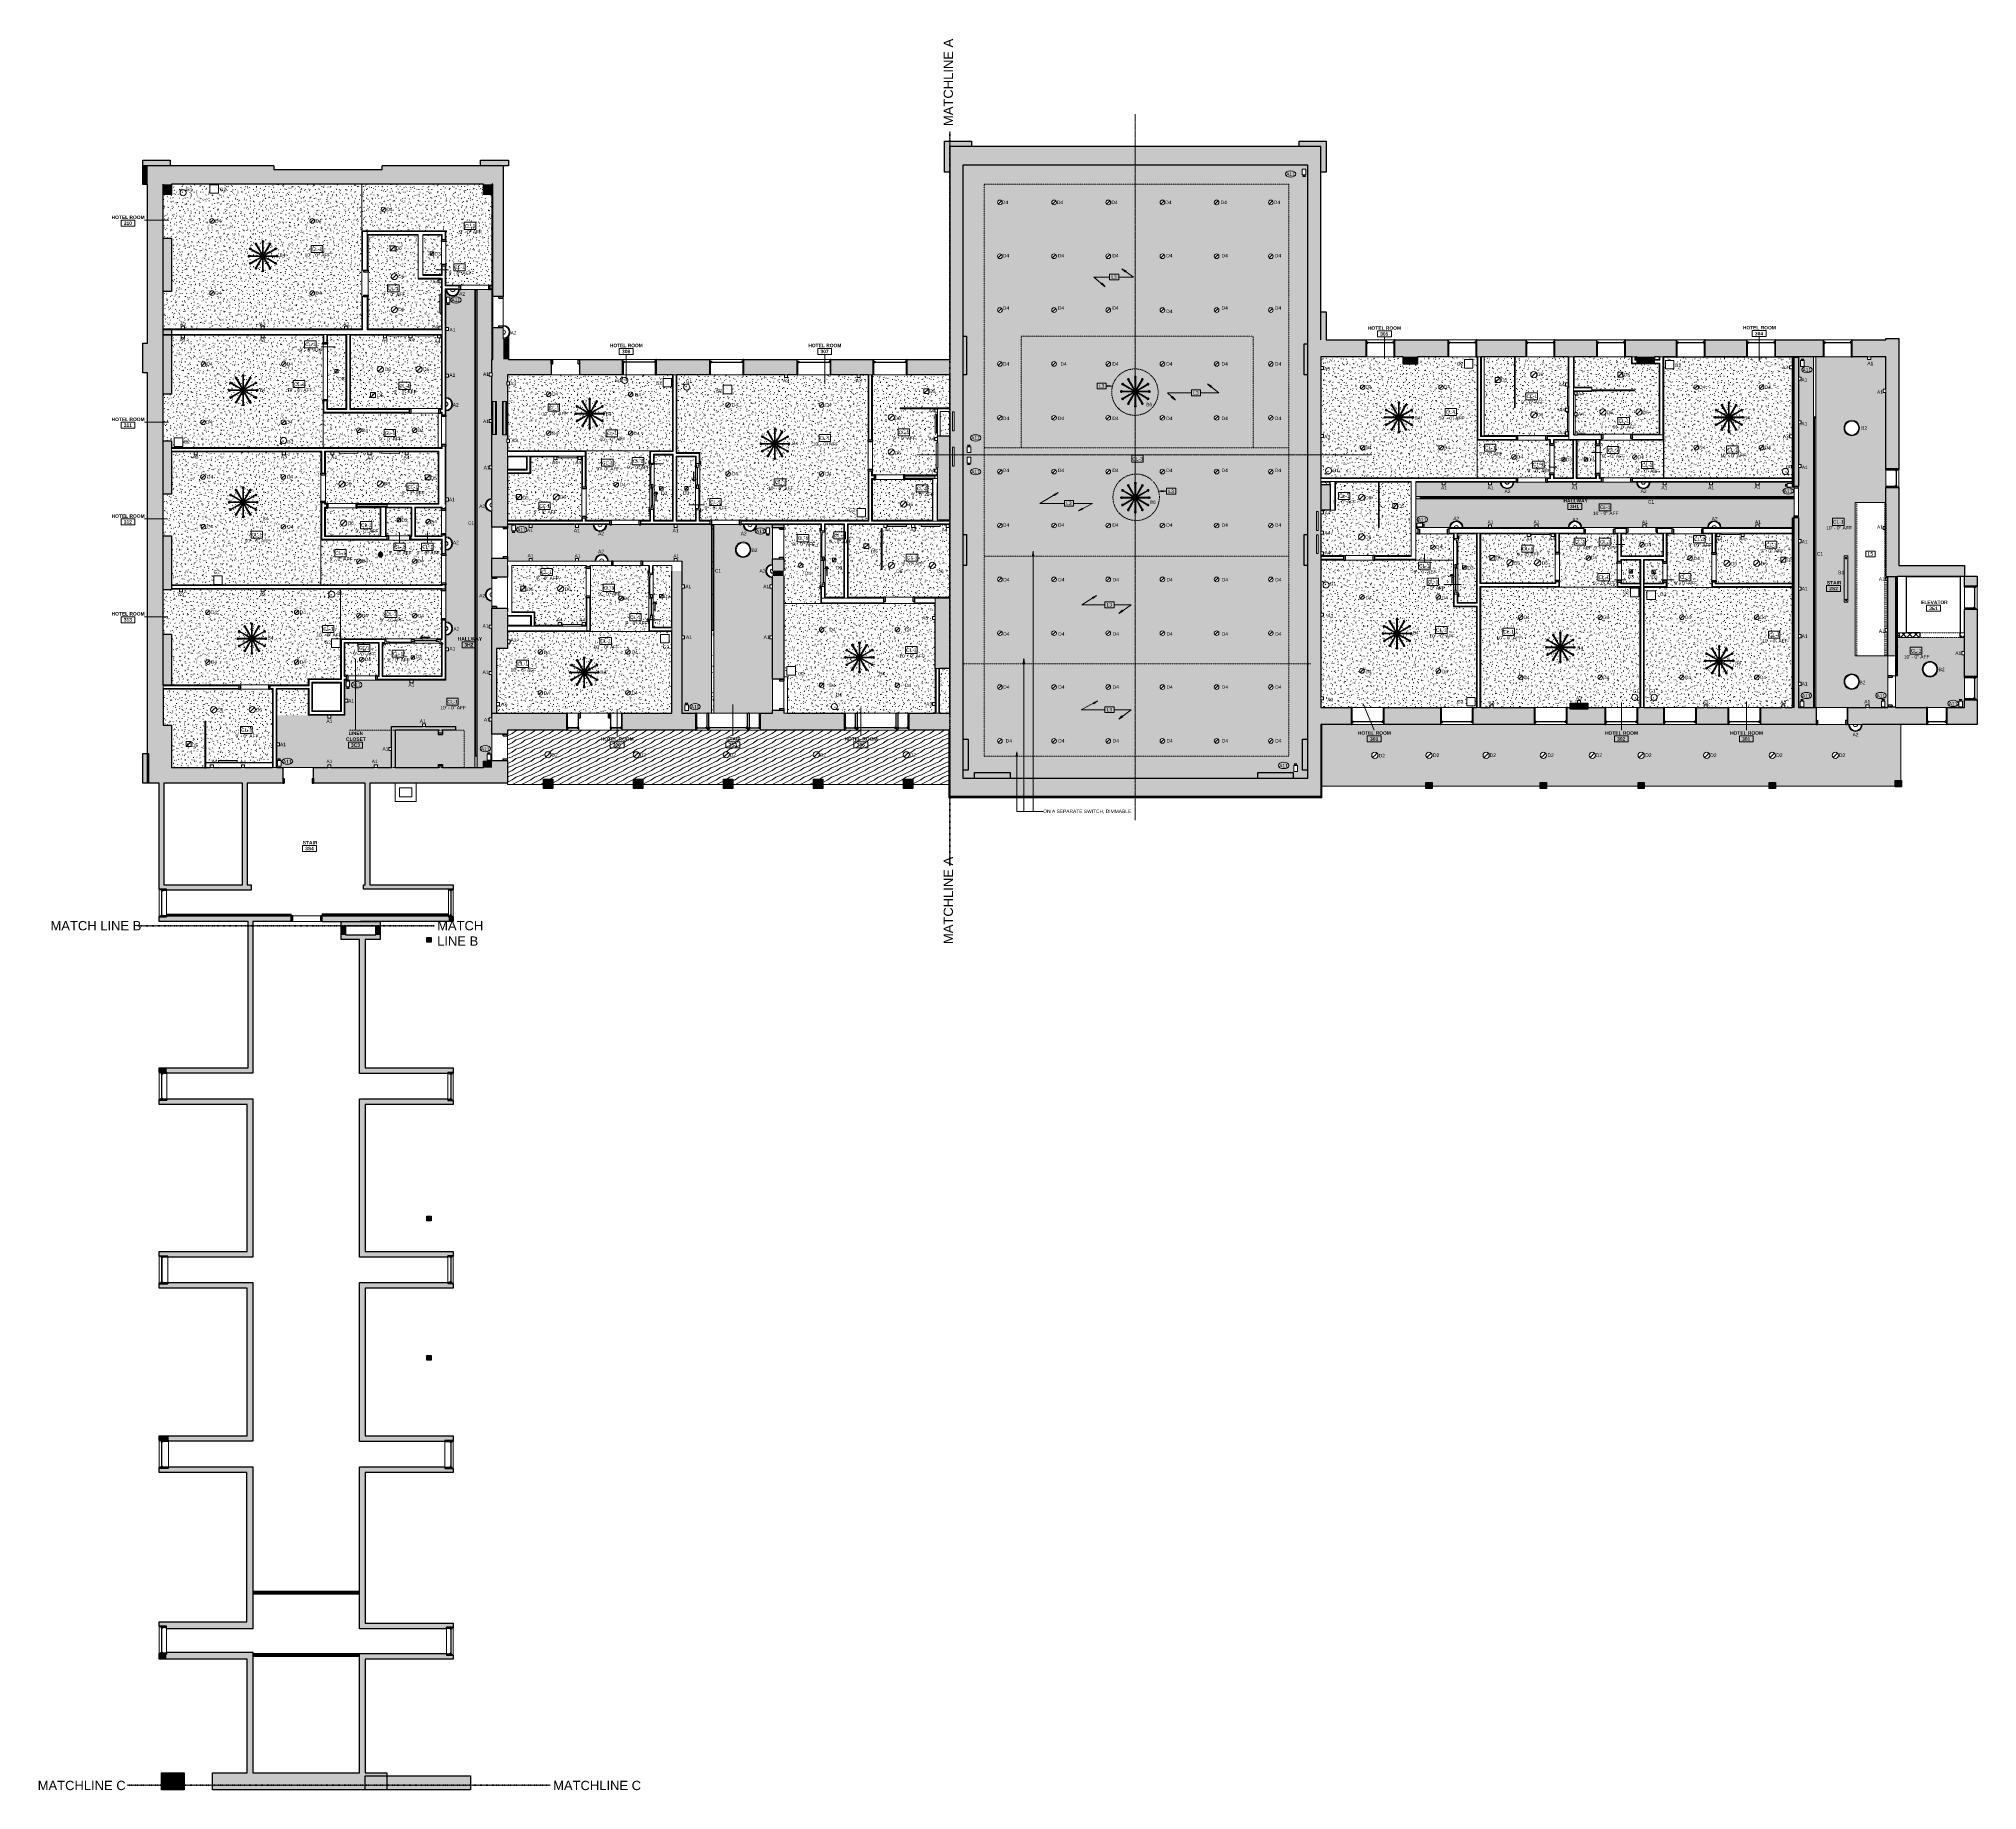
# Model space of a CAD drawing. Header units: inches. Extents: x -1176 to 1329, y -2524 to 978.
# Drawn here: x -1176 to 1329, y -1285 to 978 of the extents above; entities that cross this region are included whole.
import ezdxf

# ---------------------------------------------------------------- set-up
doc = ezdxf.new("R2010")
doc.units = ezdxf.units.IN
doc.header["$MEASUREMENT"] = 0
for name, pattern in [('Center 1_4_', [0.53125, 0.25, -0.09375, 0.09375, -0.09375]), ('Dash', [0.25, 0.125, -0.125]), ('Dash 1_16_', [0.125, 0.0625, -0.0625]), ('Overhead', [0.15625, 0.09375, -0.0625]), ('Overhead 1_16_', [0.101562, 0.0625, -0.039062])]:
    doc.linetypes.add(name, pattern=pattern)
for name, color, linetype, lineweight in [('A-ANNO-KEYN', 231, 'Continuous', 9), ('A-ANNO-MATC', 214, 'Dash', 140), ('A-AREA-IDEN', 2, 'Continuous', 9), ('A-CLNG', 13, 'Continuous', 18), ('A-CLNG-IDEN', 151, 'Continuous', 9), ('A-CLNG-PATT', 13, 'Continuous', 18), ('A-COLS', 52, 'Continuous', 18), ('A-DETL', 90, 'Continuous', 9), ('A-DETL-GENF', 92, 'Continuous', 9), ('A-DETL-MEDM', 33, 'Continuous', 30), ('A-DOOR', 31, 'Continuous', 18), ('A-DOOR-FRAM', 31, 'Continuous', 30), ('A-DOOR-GLAZ', 31, 'Continuous', 9), ('A-DOOR-OPNG', 31, 'Continuous', 30), ('A-GENM', 13, 'Continuous', 9), ('A-GLAZ', 151, 'Continuous', 18), ('A-GLAZ-CURT', 52, 'Continuous', 9), ('A-WALL', 113, 'Continuous', 18), ('A-WALL-PATT', 111, 'Continuous', 18), ('E-LITE-EQPM', 33, 'Continuous', 9), ('E-LITE-EQPM-HDLN', 30, 'Dash', 9), ('E-LITE-EQPM-IDEN', 33, 'Continuous', 9), ('G-ANNO-TEXT', 231, 'Continuous', 9), ('I-WALL', 2, 'Continuous', 18), ('Q-SPCQ', 91, 'Continuous', 9), ('Q-SPCQ-IDEN', 132, 'Continuous', 9), ('S-COLS', 52, 'Continuous', 18), ('S-STRS-MBND', 31, 'Continuous', 18)]:
    doc.layers.add(name, color=color, linetype=linetype, lineweight=lineweight)
doc.styles.add('Arial', font='arial.ttf', dxfattribs={"height": 4.5})
doc.styles.add('Swis721 Lt BT', font='swissl.ttf', dxfattribs={"height": 4.5})
doc.styles.add('Swis721 Lt BT_1', font='swissl.ttf', dxfattribs={"height": 12})
doc.styles.add('Swis721 Lt BT_B', font='', dxfattribs={"height": 4.5})
doc.styles.get('Swis721 Lt BT_B').set_extended_font_data('Swis721 Lt BT', bold=True)
pattern_1 = [(0, (0, 0), (15.36, 3.84), [0.634, -10.886, 0.634, -10.886, -61.44]), (0, (0, 0), (15.36, 3.84), [-23.04, 0.634, -22.406, 0.634, -10.886, -26.88]), (0, (0, 0), (15.36, 3.84), [-57.6, 0.634, -7.046, 0.634, -18.566]), (120, (5.76, 1.92), (-11.0055376, 11.38215), [0.634, -10.886, 0.634, -10.886, -61.44]), (120, (5.76, 1.92), (-11.0055376, 11.38215), [-23.04, 0.634, -22.406, 0.634, -10.886, -26.88]), (120, (5.76, 1.92), (-11.0055376, 11.38215), [-57.6, 0.634, -7.046, 0.634, -18.566]), (240, (7.68, 9.6), (-4.3544624, -15.22215), [0.634, -10.886, 0.634, -10.886, -61.44]), (240, (7.68, 9.6), (-4.3544624, -15.22215), [-23.04, 0.634, -22.406, 0.634, -10.886, -26.88]), (240, (7.68, 9.6), (-4.3544624, -15.22215), [-57.6, 0.634, -7.046, 0.634, -18.566])]
pattern_2 = [(216.87, (4.8, 12), (35.999957, 24.0000643), [6, -54]), (206.565, (12, 8.4), (-12.000093, -12.00052), [13.416, -13.416]), (198.435, (12, 2.4), (-23.999779, -12.000233), [7.589, -30.358])]
pattern_3 = [(45, (0, 0), (-4.006467, 4.006467), []), (135, (0, 0), (-4.006467, -4.006467), [])]
pattern_4 = [(45, (0, 0), (-4.751758, 4.751758), []), (45, (0, 7.2), (-4.751758, 4.751758), [])]

# ---------------------------------------------------------------- blocks, each defined once
blk = doc.blocks.new('Double Hung - 30_ x 48_-6971309-3rd Floor RCP')
at = {"layer": 'A-GLAZ', "color": 8, "lineweight": 30}
for p, q in [((-15, 8.25), (-14.25, 8.25)), ((-14.25, 4), (-14.25, 8.25)), ((-14.25, 5.75), (-14.25, 4)), ((-14.25, 5.75), (-12.5, 5.75)), ((-14.25, 4), (-12.5, 4)), ((-14.25, 4), (-13.75, 4)), ((-13.75, -8.25), (-13.75, 4)), ((-12.5, 5.75), (-12.5, 4)), ((-12.5, 4.875), (12.5, 4.875)), ((12.5, 5.75), (12.5, 4)), ((14.25, 5.75), (12.5, 5.75)), ((14.25, 4), (12.5, 4)), ((13.75, 4), (14.25, 4)), ((13.75, 4), (13.75, -8.25)), ((14.25, 4), (14.25, 8.25)), ((15, 8.25), (14.25, 8.25)), ((14.25, 5.75), (14.25, 4)), ((-13.75, -8.25), (-15, -8.25)), ((13.75, -8.25), (15, -8.25))]:
    blk.add_line(p, q, dxfattribs=at)
blk = doc.blocks.new('Single Flush - D2 2_9_ X 6_7_-7506140-3rd Floor RCP')
at = {"layer": 'A-DOOR-FRAM', "color": 8}
for p, q in [((-18.5, 4.25), (-18.5, 10)), ((-18.5, 10), (-16.5, 10)), ((-18.5, 4.25), (-16.5, 4.25)), ((-16.5, 4.25), (-16.5, 10)), ((16.500004, 4.25), (16.500004, 10)), ((16.500004, 10), (18.500004, 10)), ((16.500004, 4.25), (18.500004, 4.25)), ((18.500004, 4.25), (18.500004, 10))]:
    blk.add_line(p, q, dxfattribs=at)
blk = doc.blocks.new('Double Hung - 36_ x 60_ 2-7095671-3rd Floor RCP')
at = {"layer": 'A-GLAZ', "color": 8, "lineweight": 30}
for p, q in [((-18, 4.75), (-17.25, 4.75)), ((-17.25, 0.5), (-17.25, 4.75)), ((-17.25, 2.25), (-17.25, 0.5)), ((-17.25, 2.25), (-15.5, 2.25)), ((-17.25, 0.5), (-15.5, 0.5)), ((-17.25, 0.5), (-16.75, 0.5)), ((-16.75, -4.75), (-16.75, 0.5)), ((-15.5, 2.25), (-15.5, 0.5)), ((-15.5, 1.375), (15.5, 1.375)), ((15.5, 2.25), (15.5, 0.5)), ((17.25, 2.25), (15.5, 2.25)), ((17.25, 0.5), (15.5, 0.5)), ((16.75, 0.5), (17.25, 0.5)), ((16.75, 0.5), (16.75, -4.75)), ((17.25, 0.5), (17.25, 4.75)), ((18, 4.75), (17.25, 4.75)), ((17.25, 2.25), (17.25, 0.5)), ((-16.75, -4.75), (-18, -4.75)), ((16.75, -4.75), (18, -4.75))]:
    blk.add_line(p, q, dxfattribs=at)
blk = doc.blocks.new('Double Hung - side window 4_ X 6_ 3_ H 3-6128194-3rd Floor RCP')
at = {"layer": 'A-GLAZ', "color": 8, "lineweight": 30}
for p, q in [((-22.1, 10), (-21.4, 10)), ((-21.4, 5.8), (-21.4, 10)), ((-21.4, 7.5), (-21.4, 5.8)), ((-21.4, 7.5), (-19.6, 7.5)), ((-21.4, 5.8), (-19.6, 5.8)), ((-21.4, 5.8), (-20.9, 5.8)), ((-20.9, -10), (-20.9, 5.8)), ((-19.6, 7.5), (-19.6, 5.8)), ((-19.6, 6.6), (19.6, 6.6)), ((19.6, 7.5), (19.6, 5.8)), ((21.4, 7.5), (19.6, 7.5)), ((21.4, 5.8), (19.6, 5.8)), ((20.9, 5.8), (21.4, 5.8)), ((20.9, 5.8), (20.9, -10)), ((21.4, 5.8), (21.4, 10)), ((22.1, 10), (21.4, 10)), ((21.4, 7.5), (21.4, 5.8)), ((-20.9, -10), (-22.1, -10)), ((20.9, -10), (22.1, -10))]:
    blk.add_line(p, q, dxfattribs=at)
blk = doc.blocks.new('Double Hung - 24_ x 48_-4891590-3rd Floor RCP')
at = {"layer": 'A-GLAZ', "color": 8, "lineweight": 30}
for p, q in [((-12, 8.25), (-11.25, 8.25)), ((-11.25, 4), (-11.25, 8.25)), ((-11.25, 5.75), (-11.25, 4)), ((-11.25, 5.75), (-9.5, 5.75)), ((-11.25, 4), (-9.5, 4)), ((-11.25, 4), (-10.75, 4)), ((-10.75, -8.25), (-10.75, 4)), ((-9.5, 5.75), (-9.5, 4)), ((-9.5, 4.875), (9.5, 4.875)), ((9.5, 5.75), (9.5, 4)), ((11.25, 5.75), (9.5, 5.75)), ((11.25, 4), (9.5, 4)), ((10.75, 4), (11.25, 4)), ((10.75, 4), (10.75, -8.25)), ((11.25, 4), (11.25, 8.25)), ((12, 8.25), (11.25, 8.25)), ((11.25, 5.75), (11.25, 4)), ((-10.75, -8.25), (-12, -8.25)), ((10.75, -8.25), (12, -8.25))]:
    blk.add_line(p, q, dxfattribs=at)
blk = doc.blocks.new('Double Hung - side window 4_ X 6_ 3_ H-6086068-3rd Floor RCP')
at = {"layer": 'A-GLAZ', "color": 8, "lineweight": 30}
for p, q in [((-18.75, 11), (-18, 11)), ((-18, 6.75), (-18, 11)), ((-18, 8.5), (-18, 6.75)), ((-18, 8.5), (-16.25, 8.5)), ((-18, 6.75), (-16.25, 6.75)), ((-18, 6.75), (-17.5, 6.75)), ((-17.5, -11), (-17.5, 6.75)), ((-16.25, 8.5), (-16.25, 6.75)), ((-16.25, 7.625), (16.25, 7.625)), ((16.25, 8.5), (16.25, 6.75)), ((18, 8.5), (16.25, 8.5)), ((18, 6.75), (16.25, 6.75)), ((17.5, 6.75), (18, 6.75)), ((17.5, 6.75), (17.5, -11)), ((18, 6.75), (18, 11)), ((18.75, 11), (18, 11)), ((18, 8.5), (18, 6.75)), ((-17.5, -11), (-18.75, -11)), ((17.5, -11), (18.75, -11))]:
    blk.add_line(p, q, dxfattribs=at)
blk = doc.blocks.new('Double Hung - 36_ x 60_ 2-7095674-3rd Floor RCP')
at = {"layer": 'A-GLAZ', "color": 8, "lineweight": 30}
for p, q in [((-18, 5), (-17.25, 5)), ((-17.25, 0.75), (-17.25, 5)), ((-17.25, 2.5), (-17.25, 0.75)), ((-17.25, 2.5), (-15.5, 2.5)), ((-17.25, 0.75), (-15.5, 0.75)), ((-17.25, 0.75), (-16.75, 0.75)), ((-16.75, -5), (-16.75, 0.75)), ((-15.5, 2.5), (-15.5, 0.75)), ((-15.5, 1.625), (15.5, 1.625)), ((15.5, 2.5), (15.5, 0.75)), ((17.25, 2.5), (15.5, 2.5)), ((17.25, 0.75), (15.5, 0.75)), ((16.75, 0.75), (17.25, 0.75)), ((16.75, 0.75), (16.75, -5)), ((17.25, 0.75), (17.25, 5)), ((18, 5), (17.25, 5)), ((17.25, 2.5), (17.25, 0.75)), ((-16.75, -5), (-18, -5)), ((16.75, -5), (18, -5))]:
    blk.add_line(p, q, dxfattribs=at)
blk = doc.blocks.new('Double Hung - 36_ x 60_ 2-7095673-3rd Floor RCP')
at = {"layer": 'A-GLAZ', "color": 8, "lineweight": 30}
for p, q in [((-18, 6), (-17.25, 6)), ((-17.25, 1.75), (-17.25, 6)), ((-17.25, 3.5), (-17.25, 1.75)), ((-17.25, 3.5), (-15.5, 3.5)), ((-17.25, 1.75), (-15.5, 1.75)), ((-17.25, 1.75), (-16.75, 1.75)), ((-16.75, -6), (-16.75, 1.75)), ((-15.5, 3.5), (-15.5, 1.75)), ((-15.5, 2.625), (15.5, 2.625)), ((15.5, 3.5), (15.5, 1.75)), ((17.25, 3.5), (15.5, 3.5)), ((17.25, 1.75), (15.5, 1.75)), ((16.75, 1.75), (17.25, 1.75)), ((16.75, 1.75), (16.75, -6)), ((17.25, 1.75), (17.25, 6)), ((18, 6), (17.25, 6)), ((17.25, 3.5), (17.25, 1.75)), ((-16.75, -6), (-18, -6)), ((16.75, -6), (18, -6))]:
    blk.add_line(p, q, dxfattribs=at)
blk = doc.blocks.new('Double Hung - 36_ x 60_ 2-7095677-3rd Floor RCP')
at = {"layer": 'A-GLAZ', "color": 8, "lineweight": 30}
for p, q in [((-18, 4.5), (-17.25, 4.5)), ((-17.25, 0.25), (-17.25, 4.5)), ((-17.25, 2), (-17.25, 0.25)), ((-17.25, 2), (-15.5, 2)), ((-17.25, 0.25), (-15.5, 0.25)), ((-17.25, 0.25), (-16.75, 0.25)), ((-16.75, -4.5), (-16.75, 0.25)), ((-15.5, 2), (-15.5, 0.25)), ((-15.5, 1.125), (15.5, 1.125)), ((15.5, 2), (15.5, 0.25)), ((17.25, 2), (15.5, 2)), ((17.25, 0.25), (15.5, 0.25)), ((16.75, 0.25), (17.25, 0.25)), ((16.75, 0.25), (16.75, -4.5)), ((17.25, 0.25), (17.25, 4.5)), ((18, 4.5), (17.25, 4.5)), ((17.25, 2), (17.25, 0.25)), ((-16.75, -4.5), (-18, -4.5)), ((16.75, -4.5), (18, -4.5))]:
    blk.add_line(p, q, dxfattribs=at)
blk = doc.blocks.new('Double Hung - 36_ x 60_ 2-7095672-3rd Floor RCP')
at = {"layer": 'A-GLAZ', "color": 8, "lineweight": 30}
for p, q in [((-18, 5.5), (-17.25, 5.5)), ((-17.25, 1.25), (-17.25, 5.5)), ((-17.25, 3), (-17.25, 1.25)), ((-17.25, 3), (-15.5, 3)), ((-17.25, 1.25), (-15.5, 1.25)), ((-17.25, 1.25), (-16.75, 1.25)), ((-16.75, -5.5), (-16.75, 1.25)), ((-15.5, 3), (-15.5, 1.25)), ((-15.5, 2.125), (15.5, 2.125)), ((15.5, 3), (15.5, 1.25)), ((17.25, 3), (15.5, 3)), ((17.25, 1.25), (15.5, 1.25)), ((16.75, 1.25), (17.25, 1.25)), ((16.75, 1.25), (16.75, -5.5)), ((17.25, 1.25), (17.25, 5.5)), ((18, 5.5), (17.25, 5.5)), ((17.25, 3), (17.25, 1.25)), ((-16.75, -5.5), (-18, -5.5)), ((16.75, -5.5), (18, -5.5))]:
    blk.add_line(p, q, dxfattribs=at)
blk = doc.blocks.new('Double Hung - 36_ x 60_ 2-7095675-3rd Floor RCP')
at = {"layer": 'A-GLAZ', "color": 8, "lineweight": 30}
for p, q in [((-18, 3.625), (-17.25, 3.625)), ((-17.25, -0.625), (-17.25, 3.625)), ((-17.25, 1.125), (-17.25, -0.625)), ((-17.25, 1.125), (-15.5, 1.125)), ((-15.5, 1.125), (-15.5, -0.625)), ((-15.5, 0.25), (15.5, 0.25)), ((15.5, 1.125), (15.5, -0.625)), ((17.25, 1.125), (15.5, 1.125)), ((17.25, -0.625), (17.25, 3.625)), ((18, 3.625), (17.25, 3.625)), ((17.25, 1.125), (17.25, -0.625)), ((-16.75, -3.625), (-18, -3.625)), ((-17.25, -0.625), (-15.5, -0.625)), ((-17.25, -0.625), (-16.75, -0.625)), ((-16.75, -3.625), (-16.75, -0.625)), ((17.25, -0.625), (15.5, -0.625)), ((16.75, -0.625), (17.25, -0.625)), ((16.75, -0.625), (16.75, -3.625)), ((16.75, -3.625), (18, -3.625))]:
    blk.add_line(p, q, dxfattribs=at)
blk = doc.blocks.new('Double Hung - 36_ x 60_ 2-7095676-3rd Floor RCP')
at = {"layer": 'A-GLAZ', "color": 8, "lineweight": 30}
for p, q in [((-18, 3), (-17.25, 3)), ((-17.25, -1.25), (-17.25, 3)), ((-17.25, 0.5), (-17.25, -1.25)), ((-17.25, 0.5), (-15.5, 0.5)), ((-15.5, 0.5), (-15.5, -1.25)), ((15.5, 0.5), (15.5, -1.25)), ((17.25, 0.5), (15.5, 0.5)), ((17.25, -1.25), (17.25, 3)), ((18, 3), (17.25, 3)), ((17.25, 0.5), (17.25, -1.25)), ((-16.75, -3), (-18, -3)), ((-17.25, -1.25), (-15.5, -1.25)), ((-17.25, -1.25), (-16.75, -1.25)), ((-16.75, -3), (-16.75, -1.25)), ((-15.5, -0.375), (15.5, -0.375)), ((17.25, -1.25), (15.5, -1.25)), ((16.75, -1.25), (17.25, -1.25)), ((16.75, -1.25), (16.75, -3)), ((16.75, -3), (18, -3))]:
    blk.add_line(p, q, dxfattribs=at)
blk = doc.blocks.new('Double Hung - side window 3_ 6_5_ x 5_ 6_ 2-5312470-3rd Floor RCP')
at = {"layer": 'A-GLAZ', "color": 8, "lineweight": 30}
for p, q in [((-21.25, 11), (-20.5, 11)), ((-20.5, 6.75), (-20.5, 11)), ((-20.5, 8.5), (-20.5, 6.75)), ((-20.5, 8.5), (-18.75, 8.5)), ((-20.5, 6.75), (-18.75, 6.75)), ((-20.5, 6.75), (-20, 6.75)), ((-20, -11), (-20, 6.75)), ((-18.75, 8.5), (-18.75, 6.75)), ((-18.75, 7.625), (18.75, 7.625)), ((18.75, 8.5), (18.75, 6.75)), ((20.5, 8.5), (18.75, 8.5)), ((20.5, 6.75), (18.75, 6.75)), ((20, 6.75), (20.5, 6.75)), ((20, 6.75), (20, -11)), ((20.5, 6.75), (20.5, 11)), ((21.25, 11), (20.5, 11)), ((20.5, 8.5), (20.5, 6.75)), ((-20, -11), (-21.25, -11)), ((20, -11), (21.25, -11))]:
    blk.add_line(p, q, dxfattribs=at)
blk = doc.blocks.new('Single Flush - D12 3_ X 8_-8259556-3rd Floor RCP')
at = {"layer": 'A-DOOR-FRAM', "color": 8}
for p, q in [((-20, -1.5), (-20, -7.25)), ((-20, -1.5), (-18, -1.5)), ((-20, -7.25), (-18, -7.25)), ((-18, -1.5), (-18, -7.25)), ((18.000004, -1.5), (18.000004, -7.25)), ((18.000004, -1.5), (20.000004, -1.5)), ((18.000004, -7.25), (20.000004, -7.25)), ((20.000004, -1.5), (20.000004, -7.25))]:
    blk.add_line(p, q, dxfattribs=at)
blk = doc.blocks.new('Single Flush - D13 3_ X 8_-8259286-3rd Floor RCP')
at = {"layer": 'A-DOOR-FRAM'}
for p, q in [((-20, -4.25), (-20, -10)), ((-20, -4.25), (-18, -4.25)), ((-20, -10), (-18, -10)), ((-18, -4.25), (-18, -10)), ((18.000004, -4.25), (18.000004, -10)), ((18.000004, -4.25), (20.000004, -4.25)), ((18.000004, -10), (20.000004, -10)), ((20.000004, -4.25), (20.000004, -10))]:
    blk.add_line(p, q, dxfattribs=at)
blk = doc.blocks.new('Single Flush - D2 3_2_5_ X 8_-8208712-3rd Floor RCP')
at = {"layer": 'A-DOOR-FRAM', "color": 8}
for p, q in [((-21.25, -3.25), (-21.25, 2.5)), ((-21.25, 2.5), (-19.25, 2.5)), ((-19.25, -3.25), (-19.25, 2.5)), ((19.250004, -3.25), (19.250004, 2.5)), ((19.250004, 2.5), (21.250004, 2.5)), ((21.250004, -3.25), (21.250004, 2.5)), ((-21.25, -3.25), (-19.25, -3.25)), ((19.250004, -3.25), (21.250004, -3.25))]:
    blk.add_line(p, q, dxfattribs=at)
blk = doc.blocks.new('Double Hung - 2_ 2_5_ x 48_-6921075-3rd Floor RCP')
at = {"layer": 'A-GLAZ', "color": 8, "lineweight": 30}
for p, q in [((-13.25, 11), (-12.5, 11)), ((-12.5, 6.75), (-12.5, 11)), ((-12.5, 8.5), (-12.5, 6.75)), ((-12.5, 8.5), (-10.75, 8.5)), ((-12.5, 6.75), (-10.75, 6.75)), ((-12.5, 6.75), (-12, 6.75)), ((-12, -11), (-12, 6.75)), ((-10.75, 8.5), (-10.75, 6.75)), ((-10.75, 7.625), (10.75, 7.625)), ((10.75, 8.5), (10.75, 6.75)), ((12.5, 8.5), (10.75, 8.5)), ((12.5, 6.75), (10.75, 6.75)), ((12, 6.75), (12.5, 6.75)), ((12, 6.75), (12, -11)), ((12.5, 6.75), (12.5, 11)), ((13.25, 11), (12.5, 11)), ((12.5, 8.5), (12.5, 6.75)), ((-12, -11), (-13.25, -11)), ((12, -11), (13.25, -11))]:
    blk.add_line(p, q, dxfattribs=at)
blk = doc.blocks.new('Double Hung - side window 4_ X 6_ 3_ H 3-6972675-3rd Floor RCP')
at = {"layer": 'A-GLAZ', "color": 8, "lineweight": 30}
for p, q in [((-20.9, 10), (-22.1, 10)), ((-20.9, 10), (-20.9, -5.8)), ((20.9, 10), (22.1, 10)), ((20.9, -5.8), (20.9, 10)), ((-22.1, -10), (-21.4, -10)), ((-21.4, -5.8), (-19.6, -5.8)), ((-21.4, -7.5), (-21.4, -5.8)), ((-21.4, -5.8), (-20.9, -5.8)), ((-21.4, -5.8), (-21.4, -10)), ((-21.4, -7.5), (-19.6, -7.5)), ((-19.6, -7.5), (-19.6, -5.8)), ((-19.6, -6.6), (19.6, -6.6)), ((19.6, -7.5), (19.6, -5.8)), ((21.4, -5.8), (19.6, -5.8)), ((21.4, -7.5), (19.6, -7.5)), ((20.9, -5.8), (21.4, -5.8)), ((21.4, -7.5), (21.4, -5.8)), ((21.4, -5.8), (21.4, -10)), ((22.1, -10), (21.4, -10))]:
    blk.add_line(p, q, dxfattribs=at)
blk = doc.blocks.new('Door-Sliding-JELD-WEN-2_Panel-Stationary_Active-Wide_Stile-EpicVue - D6 6_ X 8_-8222146-3rd Floor RCP')
at = {"layer": 'A-DETL-GENF'}
for p, q in [((-35.9, 4.1), (-38.9, 4.1)), ((-38.9, 4.1), (-38.9, 2.9)), ((-38.9, 2.9), (-36, 2.9)), ((-35.3, 4), (-36, 4)), ((-36, 4), (-36, -1.7)), ((-36, 2.9), (-36, 4)), ((-36, 4), (-35.9, 4)), ((-35.9, 4), (-35.9, 4.1)), ((-35.3, 3.6), (-35.3, 4)), ((-34.3, 3.6), (-35.3, 3.6)), ((-34.3, 3.1), (-34.3, 3.6)), ((-34.1, 0.5), (-34.3, 3.1)), ((-30.2, 0.5), (-34.1, 0.5)), ((-30.8, -0.7), (-30.8, 0)), ((-30.8, 0), (-30.2, 0)), ((-30.2, 0), (-30.2, 0.5)), ((2.3, 2.8), (-2.4, 2.8)), ((-2.4, 2.8), (-2.4, 1)), ((-2.4, 1), (-2.3, 1)), ((-2.3, 1), (-2.3, 0)), ((-0.3, 1), (-2.3, 1)), ((-2.3, 1), (-2.3, 1)), ((-0.3, 0.5), (-2.3, 0.5)), ((-2.3, 0), (-1.8, 0)), ((-1.8, 0), (-1.8, -0.7)), ((-0.3, 0.5), (-0.3, 1)), ((-0.3, 1), (2.3, 1)), ((2.3, 0.5), (-0.3, 0.5)), ((1.8, 1.5), (1.8, 2.3)), ((1.8, 2.3), (2.3, 2.3)), ((2.3, 1.5), (1.8, 1.5)), ((2.3, 2.3), (2.3, 2.8)), ((2.3, 1), (2.3, 1.5)), ((2.3, -1.3), (2.3, 0.5)), ((30.2, 2.8), (30.2, 2.3)), ((34.3, 2.8), (30.2, 2.8)), ((30.2, 2.3), (30.8, 2.3)), ((30.8, 1.5), (30.2, 1.5)), ((30.2, 1.5), (30.2, 1)), ((30.2, 1), (34.3, 1)), ((30.8, 2.3), (30.8, 1.5)), ((35.3, 3.6), (34.3, 3.6)), ((34.3, 3.6), (34.3, 2.8)), ((34.3, 1), (34.3, -1.7)), ((36, 4), (35.3, 4)), ((35.3, 4), (35.3, 3.6)), ((35.9, 4.1), (35.9, 4)), ((38.9, 4.1), (35.9, 4.1)), ((35.9, 4), (36, 4)), ((36, -1.7), (36, 4)), ((36, 4), (36, 2.9)), ((36, 2.9), (38.9, 2.9)), ((38.9, 2.9), (38.9, 4.1)), ((-36, -1.7), (-34.3, -1.7)), ((-34.3, -1.7), (-34.3, -1.3)), ((-34.3, -1.3), (-30.2, -1.3)), ((-30.2, -0.7), (-30.8, -0.7)), ((-30.2, -1.3), (-30.2, -0.7)), ((-1.8, -0.7), (-2.3, -0.7)), ((-2.3, -0.7), (-2.3, -1.3)), ((-2.3, -1.3), (2.3, -1.3)), ((34.3, -1.7), (36, -1.7))]:
    blk.add_line(p, q, dxfattribs=at)
at = {"layer": 'A-DOOR-FRAM', "lineweight": 9}
for p, q in [((-34.8, -1.7), (-36, -1.7)), ((-36, -1.7), (-36, -2.8)), ((-36, -2.8), (-34.8, -2.8)), ((-34.8, -2.8), (-34.8, -1.7)), ((34.7, -1.7), (34.7, -2.8)), ((36, -1.7), (34.7, -1.7)), ((34.7, -2.8), (36, -2.8)), ((36, -2.8), (36, -1.7))]:
    blk.add_line(p, q, dxfattribs=at)
at = {"layer": 'A-DOOR-GLAZ'}
for p, q in [((-30.8, 0), (-1.8, 0)), ((1.8, 2.3), (30.8, 2.3)), ((1.8, 1.5), (30.8, 1.5)), ((-30.8, -0.7), (-1.8, -0.7))]:
    blk.add_line(p, q, dxfattribs=at)
at = {"layer": 'A-DOOR-OPNG'}
for p, q in [((-10.3, -4.8), (-22.3, -4.8)), ((-13.1, -1.9), (-10.3, -4.8)), ((-13.1, -7.6), (-10.3, -4.8))]:
    blk.add_line(p, q, dxfattribs=at)
blk = doc.blocks.new('Single Flush - D1 3_ X 8_-8250001-3rd Floor RCP')
at = {"layer": 'A-DOOR-FRAM'}
for p, q in [((-20, 2.9375), (-20, -2.8125)), ((-20, 2.9375), (-18, 2.9375)), ((-18, 2.9375), (-18, -2.8125)), ((18.000004, 2.9375), (18.000004, -2.8125)), ((18.000004, 2.9375), (20.000004, 2.9375)), ((20.000004, 2.9375), (20.000004, -2.8125)), ((-20, -2.8125), (-18, -2.8125)), ((18.000004, -2.8125), (20.000004, -2.8125))]:
    blk.add_line(p, q, dxfattribs=at)
blk = doc.blocks.new('Single Flush - D1 3_ X 8_-8252935-3rd Floor RCP')
at = {"layer": 'A-DOOR-FRAM'}
for p, q in [((-20, -1.5), (-20, -7.25)), ((-20, -1.5), (-18, -1.5)), ((-20, -7.25), (-18, -7.25)), ((-18, -1.5), (-18, -7.25)), ((18.000004, -1.5), (18.000004, -7.25)), ((18.000004, -1.5), (20.000004, -1.5)), ((18.000004, -7.25), (20.000004, -7.25)), ((20.000004, -1.5), (20.000004, -7.25))]:
    blk.add_line(p, q, dxfattribs=at)
blk = doc.blocks.new('Single Flush - D2 3_ X 8_-8249846-3rd Floor RCP')
at = {"layer": 'A-DOOR-FRAM'}
for p, q in [((-20, 4.25), (-20, 10)), ((-20, 10), (-18, 10)), ((-20, 4.25), (-18, 4.25)), ((-18, 4.25), (-18, 10)), ((18.000004, 4.25), (18.000004, 10)), ((18.000004, 10), (20.000004, 10)), ((18.000004, 4.25), (20.000004, 4.25)), ((20.000004, 4.25), (20.000004, 10))]:
    blk.add_line(p, q, dxfattribs=at)
blk = doc.blocks.new('Single Flush - D2 3_ X 8_-8252890-3rd Floor RCP')
at = {"layer": 'A-DOOR-FRAM'}
for p, q in [((-20, -2.9375), (-20, 2.8125)), ((-20, 2.8125), (-18, 2.8125)), ((-18, -2.9375), (-18, 2.8125)), ((18.000004, -2.9375), (18.000004, 2.8125)), ((18.000004, 2.8125), (20.000004, 2.8125)), ((20.000004, -2.9375), (20.000004, 2.8125)), ((-20, -2.9375), (-18, -2.9375)), ((18.000004, -2.9375), (20.000004, -2.9375))]:
    blk.add_line(p, q, dxfattribs=at)
blk = doc.blocks.new('Door-Sliding-JELD-WEN-2_Panel-Stationary_Active-Wide_Stile-EpicVue - D6 5_ X 8_-8222142-3rd Floor RCP')
at = {"layer": 'A-DETL-GENF'}
for p, q in [((-29.9, 4.1), (-32.9, 4.1)), ((-32.9, 4.1), (-32.9, 2.9)), ((-32.9, 2.9), (-30, 2.9)), ((-29.3, 4), (-30, 4)), ((-30, 4), (-30, -1.7)), ((-30, 2.9), (-30, 4)), ((-30, 4), (-29.9, 4)), ((-29.9, 4), (-29.9, 4.1)), ((-29.3, 3.6), (-29.3, 4)), ((-28.3, 3.6), (-29.3, 3.6)), ((-28.3, 3.1), (-28.3, 3.6)), ((-28.1, 0.5), (-28.3, 3.1)), ((-24.2, 0.5), (-28.1, 0.5)), ((-24.8, -0.7), (-24.8, 0)), ((-24.8, 0), (-24.2, 0)), ((-24.2, 0), (-24.2, 0.5)), ((2.3, 2.8), (-2.4, 2.8)), ((-2.4, 2.8), (-2.4, 1)), ((-2.4, 1), (-2.3, 1)), ((-2.3, 1), (-2.3, 0)), ((-0.3, 1), (-2.3, 1)), ((-2.3, 1), (-2.3, 1)), ((-0.3, 0.5), (-2.3, 0.5)), ((-2.3, 0), (-1.8, 0)), ((-1.8, 0), (-1.8, -0.7)), ((-0.3, 0.5), (-0.3, 1)), ((-0.3, 1), (2.3, 1)), ((2.3, 0.5), (-0.3, 0.5)), ((1.8, 1.5), (1.8, 2.3)), ((1.8, 2.3), (2.3, 2.3)), ((2.3, 1.5), (1.8, 1.5)), ((2.3, 2.3), (2.3, 2.8)), ((2.3, 1), (2.3, 1.5)), ((2.3, -1.3), (2.3, 0.5)), ((24.2, 2.8), (24.2, 2.3)), ((28.3, 2.8), (24.2, 2.8)), ((24.2, 2.3), (24.8, 2.3)), ((24.8, 1.5), (24.2, 1.5)), ((24.2, 1.5), (24.2, 1)), ((24.2, 1), (28.3, 1)), ((24.8, 2.3), (24.8, 1.5)), ((29.3, 3.6), (28.3, 3.6)), ((28.3, 3.6), (28.3, 2.8)), ((28.3, 1), (28.3, -1.7)), ((30, 4), (29.3, 4)), ((29.3, 4), (29.3, 3.6)), ((29.9, 4.1), (29.9, 4)), ((32.9, 4.1), (29.9, 4.1)), ((29.9, 4), (30, 4)), ((30, -1.7), (30, 4)), ((30, 4), (30, 2.9)), ((30, 2.9), (32.9, 2.9)), ((32.9, 2.9), (32.9, 4.1)), ((-30, -1.7), (-28.3, -1.7)), ((-28.3, -1.7), (-28.3, -1.3)), ((-28.3, -1.3), (-24.2, -1.3)), ((-24.2, -0.7), (-24.8, -0.7)), ((-24.2, -1.3), (-24.2, -0.7)), ((-1.8, -0.7), (-2.3, -0.7)), ((-2.3, -0.7), (-2.3, -1.3)), ((-2.3, -1.3), (2.3, -1.3)), ((28.3, -1.7), (30, -1.7))]:
    blk.add_line(p, q, dxfattribs=at)
at = {"layer": 'A-DOOR-FRAM', "lineweight": 9}
for p, q in [((-28.8, -1.7), (-30, -1.7)), ((-30, -1.7), (-30, -2.8)), ((-30, -2.8), (-28.8, -2.8)), ((-28.8, -2.8), (-28.8, -1.7)), ((28.7, -1.7), (28.7, -2.8)), ((30, -1.7), (28.7, -1.7)), ((28.7, -2.8), (30, -2.8)), ((30, -2.8), (30, -1.7))]:
    blk.add_line(p, q, dxfattribs=at)
at = {"layer": 'A-DOOR-GLAZ'}
for p, q in [((-24.8, 0), (-1.8, 0)), ((1.8, 2.3), (24.8, 2.3)), ((1.8, 1.5), (24.8, 1.5)), ((-24.8, -0.7), (-1.8, -0.7))]:
    blk.add_line(p, q, dxfattribs=at)
at = {"layer": 'A-DOOR-OPNG'}
for p, q in [((-7.3, -4.8), (-19.3, -4.8)), ((-10.1, -1.9), (-7.3, -4.8)), ((-10.1, -7.6), (-7.3, -4.8))]:
    blk.add_line(p, q, dxfattribs=at)
blk = doc.blocks.new('Single Flush - D2 3_ X 8_-8439197-3rd Floor RCP')
at = {"layer": 'A-DOOR-FRAM'}
for p, q in [((-20, 1.75), (-20, -4)), ((-20, 1.75), (-18, 1.75)), ((-18, 1.75), (-18, -4)), ((18.000004, 1.75), (18.000004, -4)), ((18.000004, 1.75), (20.000004, 1.75)), ((20.000004, 1.75), (20.000004, -4)), ((-20, -4), (-18, -4)), ((18.000004, -4), (20.000004, -4))]:
    blk.add_line(p, q, dxfattribs=at)
blk = doc.blocks.new('Concrete-Round-Column - 10_-7020184-3rd Floor RCP')
at = {"layer": 'S-COLS', "lineweight": 9}
blk.add_hatch(color=7, dxfattribs=at).paths.add_polyline_path([(0, -3), (1.1, -2.8), (2.1, -2.1), (2.8, -1.1), (3, 0), (2.8, 1.1), (2.1, 2.1), (1.1, 2.8), (0, 3), (-1.1, 2.8), (-2.1, 2.1), (-2.8, 1.1), (-3, 0), (-2.8, -1.1), (-2.1, -2.1), (-1.1, -2.8)], flags=0)
at = {"layer": 'S-COLS', "color": 8, "lineweight": 30}
for start, end in [(0, 180), (180, 0)]:
    blk.add_arc((0, 0), 3, start, end, dxfattribs=at)
blk = doc.blocks.new('Single Flush - D1 3_ X 8_-8249534-3rd Floor RCP')
at = {"layer": 'A-DOOR-FRAM'}
for p, q in [((-20, -2.9375), (-20, 2.8125)), ((-20, 2.8125), (-18, 2.8125)), ((-18, -2.9375), (-18, 2.8125)), ((18.000004, -2.9375), (18.000004, 2.8125)), ((18.000004, 2.8125), (20.000004, 2.8125)), ((20.000004, -2.9375), (20.000004, 2.8125)), ((-20, -2.9375), (-18, -2.9375)), ((18.000004, -2.9375), (20.000004, -2.9375))]:
    blk.add_line(p, q, dxfattribs=at)
blk = doc.blocks.new('Single Flush - D2 2_6_ X 8_-8439169-3rd Floor RCP')
at = {"layer": 'A-DOOR-FRAM'}
for p, q in [((-17, -1.75), (-17, 4)), ((-17, 4), (-15, 4)), ((-15, -1.75), (-15, 4)), ((15.000004, -1.75), (15.000004, 4)), ((15.000004, 4), (17.000004, 4)), ((17.000004, -1.75), (17.000004, 4)), ((-17, -1.75), (-15, -1.75)), ((15.000004, -1.75), (17.000004, -1.75))]:
    blk.add_line(p, q, dxfattribs=at)
blk = doc.blocks.new('Single Flush - D2 2_6_ X 8_-8252949-3rd Floor RCP')
at = {"layer": 'A-DOOR-FRAM'}
for p, q in [((-17, -2.9375), (-17, 2.8125)), ((-17, 2.8125), (-15, 2.8125)), ((-15, -2.9375), (-15, 2.8125)), ((15.000004, -2.9375), (15.000004, 2.8125)), ((15.000004, 2.8125), (17.000004, 2.8125)), ((17.000004, -2.9375), (17.000004, 2.8125)), ((-17, -2.9375), (-15, -2.9375)), ((15.000004, -2.9375), (17.000004, -2.9375))]:
    blk.add_line(p, q, dxfattribs=at)
blk = doc.blocks.new('Single Flush - D2 2_10_ X 8_-8249392-3rd Floor RCP')
at = {"layer": 'A-DOOR-FRAM'}
for p, q in [((-19, 2.9375), (-19, -2.8125)), ((-19, 2.9375), (-17, 2.9375)), ((-17, 2.9375), (-17, -2.8125)), ((17.000004, 2.9375), (17.000004, -2.8125)), ((17.000004, 2.9375), (19.000004, 2.9375)), ((19.000004, 2.9375), (19.000004, -2.8125)), ((-19, -2.8125), (-17, -2.8125)), ((17.000004, -2.8125), (19.000004, -2.8125))]:
    blk.add_line(p, q, dxfattribs=at)
blk = doc.blocks.new('Double Hung - 16_ x  6_ 6_-6975901-3rd Floor RCP')
at = {"layer": 'A-GLAZ', "lineweight": 30}
for p, q in [((-8, 11), (-7.25, 11)), ((-7.25, 6.75), (-7.25, 11)), ((-7.25, 8.5), (-7.25, 6.75)), ((-7.25, 8.5), (-5.5, 8.5)), ((-7.25, 6.75), (-5.5, 6.75)), ((-7.25, 6.75), (-6.75, 6.75)), ((-6.75, -11), (-6.75, 6.75)), ((-5.5, 8.5), (-5.5, 6.75)), ((5.5, 8.5), (5.5, 6.75)), ((7.25, 8.5), (5.5, 8.5)), ((7.25, 6.75), (5.5, 6.75)), ((6.75, 6.75), (7.25, 6.75)), ((6.75, 6.75), (6.75, -11)), ((7.25, 6.75), (7.25, 11)), ((8, 11), (7.25, 11)), ((7.25, 8.5), (7.25, 6.75)), ((-6.75, -11), (-8, -11)), ((6.75, -11), (8, -11))]:
    blk.add_line(p, q, dxfattribs=at)
at = {"layer": 'A-GLAZ', "lineweight": 40}
blk.add_line((-5.5, 7.625), (5.5, 7.625), dxfattribs=at)
blk = doc.blocks.new('Single Flush - D2 3_ X 8_-8252876-3rd Floor RCP')
at = {"layer": 'A-DOOR-FRAM', "color": 8}
for p, q in [((-20, 5.25), (-20, 11)), ((-20, 11), (-18, 11)), ((-20, 5.25), (-18, 5.25)), ((-18, 5.25), (-18, 11)), ((18.000004, 5.25), (18.000004, 11)), ((18.000004, 11), (20.000004, 11)), ((18.000004, 5.25), (20.000004, 5.25)), ((20.000004, 5.25), (20.000004, 11))]:
    blk.add_line(p, q, dxfattribs=at)
blk = doc.blocks.new('Single Flush - D1 3_ X 8_-8439542-3rd Floor RCP')
at = {"layer": 'A-DOOR-FRAM'}
for p, q in [((-20, 1.75), (-20, -4)), ((-20, 1.75), (-18, 1.75)), ((-18, 1.75), (-18, -4)), ((18.000004, 1.75), (18.000004, -4)), ((18.000004, 1.75), (20.000004, 1.75)), ((20.000004, 1.75), (20.000004, -4)), ((-20, -4), (-18, -4)), ((18.000004, -4), (20.000004, -4))]:
    blk.add_line(p, q, dxfattribs=at)
blk = doc.blocks.new('Single Flush - D1 3_ X 8_-8439543-3rd Floor RCP')
at = {"layer": 'A-DOOR-FRAM'}
for p, q in [((-20, -1.75), (-20, 4)), ((-20, 4), (-18, 4)), ((-18, -1.75), (-18, 4)), ((18.000004, -1.75), (18.000004, 4)), ((18.000004, 4), (20.000004, 4)), ((20.000004, -1.75), (20.000004, 4)), ((-20, -1.75), (-18, -1.75)), ((18.000004, -1.75), (20.000004, -1.75))]:
    blk.add_line(p, q, dxfattribs=at)
blk = doc.blocks.new('Single Flush - D2 2_10_ X 8_-8249434-3rd Floor RCP')
at = {"layer": 'A-DOOR-FRAM'}
for p, q in [((-19, -2.9375), (-19, 2.8125)), ((-19, 2.8125), (-17, 2.8125)), ((-17, -2.9375), (-17, 2.8125)), ((17.000004, -2.9375), (17.000004, 2.8125)), ((17.000004, 2.8125), (19.000004, 2.8125)), ((19.000004, -2.9375), (19.000004, 2.8125)), ((-19, -2.9375), (-17, -2.9375)), ((17.000004, -2.9375), (19.000004, -2.9375))]:
    blk.add_line(p, q, dxfattribs=at)
blk = doc.blocks.new('Single Flush - D2 1_11_ X 8_-8525291-3rd Floor RCP')
at = {"layer": 'A-DOOR-FRAM'}
for p, q in [((-13.5, 2.9375), (-13.5, -2.8125)), ((-13.5, 2.9375), (-11.5, 2.9375)), ((-11.5, 2.9375), (-11.5, -2.8125)), ((11.500004, 2.9375), (11.500004, -2.8125)), ((11.500004, 2.9375), (13.500004, 2.9375)), ((13.500004, 2.9375), (13.500004, -2.8125)), ((-13.5, -2.8125), (-11.5, -2.8125)), ((11.500004, -2.8125), (13.500004, -2.8125))]:
    blk.add_line(p, q, dxfattribs=at)
blk = doc.blocks.new('Single Flush - D2 1_11_ X 8_-8524823-3rd Floor RCP')
at = {"layer": 'A-DOOR-FRAM'}
for p, q in [((-13.5, -2.9375), (-13.5, 2.8125)), ((-13.5, 2.8125), (-11.5, 2.8125)), ((-11.5, -2.9375), (-11.5, 2.8125)), ((11.500004, -2.9375), (11.500004, 2.8125)), ((11.500004, 2.8125), (13.500004, 2.8125)), ((13.500004, -2.9375), (13.500004, 2.8125)), ((-13.5, -2.9375), (-11.5, -2.9375)), ((11.500004, -2.9375), (13.500004, -2.9375))]:
    blk.add_line(p, q, dxfattribs=at)
blk = doc.blocks.new('Door-Sliding-JELD-WEN-2_Panel-Stationary_Active-Wide_Stile-EpicVue - D6 6_ X 8_-8222147-3rd Floor RCP')
at = {"layer": 'A-DETL-GENF'}
for p, q in [((-34.3, 1.7), (-36, 1.7)), ((-36, 1.7), (-36, -4)), ((-34.3, 1.3), (-34.3, 1.7)), ((-30.2, 1.3), (-34.3, 1.3)), ((-30.8, 0), (-30.8, 0.7)), ((-30.8, 0.7), (-30.2, 0.7)), ((-30.2, 0.7), (-30.2, 1.3)), ((2.3, 1.3), (-2.3, 1.3)), ((-2.3, 1.3), (-2.3, 0.7)), ((-2.3, 0.7), (-1.8, 0.7)), ((-1.8, 0.7), (-1.8, 0)), ((2.3, -0.5), (2.3, 1.3)), ((36, 1.7), (34.3, 1.7)), ((34.3, 1.7), (34.3, -1)), ((36, -4), (36, 1.7)), ((-36, -2.9), (-38.9, -2.9)), ((-38.9, -2.9), (-38.9, -4.1)), ((-38.9, -4.1), (-35.9, -4.1)), ((-36, -4), (-36, -2.9)), ((-36, -4), (-35.3, -4)), ((-35.9, -4), (-36, -4)), ((-35.9, -4.1), (-35.9, -4)), ((-35.3, -4), (-35.3, -3.6)), ((-35.3, -3.6), (-34.3, -3.6)), ((-34.3, -3.1), (-34.1, -0.5)), ((-34.3, -3.6), (-34.3, -3.1)), ((-34.1, -0.5), (-30.2, -0.5)), ((-30.2, 0), (-30.8, 0)), ((-30.2, -0.5), (-30.2, 0)), ((-2.3, -1), (-2.4, -1)), ((-2.4, -1), (-2.4, -2.8)), ((-2.4, -2.8), (2.3, -2.8)), ((-1.8, 0), (-2.3, 0)), ((-2.3, 0), (-2.3, -1)), ((-0.3, -0.5), (-2.3, -0.5)), ((-0.3, -1), (-2.3, -1)), ((-2.3, -1), (-2.3, -1)), ((-0.3, -1), (-0.3, -0.5)), ((-0.3, -0.5), (2.3, -0.5)), ((2.3, -1), (-0.3, -1)), ((1.8, -2.3), (1.8, -1.5)), ((1.8, -1.5), (2.3, -1.5)), ((2.3, -2.3), (1.8, -2.3)), ((2.3, -1.5), (2.3, -1)), ((2.3, -2.8), (2.3, -2.3)), ((34.3, -1), (30.2, -1)), ((30.2, -1), (30.2, -1.5)), ((30.2, -1.5), (30.8, -1.5)), ((30.8, -2.3), (30.2, -2.3)), ((30.2, -2.3), (30.2, -2.8)), ((30.2, -2.8), (34.3, -2.8)), ((30.8, -1.5), (30.8, -2.3)), ((34.3, -2.8), (34.3, -3.6)), ((34.3, -3.6), (35.3, -3.6)), ((35.3, -3.6), (35.3, -4)), ((35.3, -4), (36, -4)), ((36, -4), (35.9, -4)), ((35.9, -4), (35.9, -4.1)), ((35.9, -4.1), (38.9, -4.1)), ((38.9, -2.9), (36, -2.9)), ((36, -2.9), (36, -4)), ((38.9, -4.1), (38.9, -2.9))]:
    blk.add_line(p, q, dxfattribs=at)
at = {"layer": 'A-DOOR-FRAM', "lineweight": 9}
for p, q in [((-36, 2.8), (-34.8, 2.8)), ((-36, 1.7), (-36, 2.8)), ((-34.8, 1.7), (-36, 1.7)), ((-34.8, 2.8), (-34.8, 1.7)), ((34.7, 2.8), (36, 2.8)), ((34.7, 1.7), (34.7, 2.8)), ((36, 1.7), (34.7, 1.7)), ((36, 2.8), (36, 1.7))]:
    blk.add_line(p, q, dxfattribs=at)
at = {"layer": 'A-DOOR-GLAZ'}
for p, q in [((-30.8, 0.7), (-1.8, 0.7)), ((-30.8, 0), (-1.8, 0)), ((1.8, -1.5), (30.8, -1.5)), ((1.8, -2.3), (30.8, -2.3))]:
    blk.add_line(p, q, dxfattribs=at)
at = {"layer": 'A-DOOR-OPNG'}
for p, q in [((-10.3, 4.8), (-22.3, 4.8)), ((-13.1, 7.6), (-10.3, 4.8)), ((-13.1, 1.9), (-10.3, 4.8))]:
    blk.add_line(p, q, dxfattribs=at)
blk = doc.blocks.new('System Panel - Glazed-7038554-3rd Floor RCP')
at = {"layer": 'A-GLAZ-CURT', "lineweight": 18}
for p, q in [((-29.2, 0.8), (-29.2, 1.8)), ((-29.2, 1.8), (29.2, 1.8)), ((29.2, 0.8), (-29.2, 0.8)), ((29.2, 1.8), (29.2, 0.8))]:
    blk.add_line(p, q, dxfattribs=at)
blk = doc.blocks.new('Single Flush - D2 3_ X 8_-8439575-3rd Floor RCP')
at = {"layer": 'A-DOOR-FRAM'}
for p, q in [((-20, -1.75), (-20, 4)), ((-20, 4), (-18, 4)), ((-18, -1.75), (-18, 4)), ((18.000004, -1.75), (18.000004, 4)), ((18.000004, 4), (20.000004, 4)), ((20.000004, -1.75), (20.000004, 4)), ((-20, -1.75), (-18, -1.75)), ((18.000004, -1.75), (20.000004, -1.75))]:
    blk.add_line(p, q, dxfattribs=at)
blk = doc.blocks.new('Single Flush - D2 3_ X 8_-8252907-3rd Floor RCP')
at = {"layer": 'A-DOOR-FRAM'}
for p, q in [((-20, 2.9375), (-20, -2.8125)), ((-20, 2.9375), (-18, 2.9375)), ((-18, 2.9375), (-18, -2.8125)), ((18.000004, 2.9375), (18.000004, -2.8125)), ((18.000004, 2.9375), (20.000004, 2.9375)), ((20.000004, 2.9375), (20.000004, -2.8125)), ((-20, -2.8125), (-18, -2.8125)), ((18.000004, -2.8125), (20.000004, -2.8125))]:
    blk.add_line(p, q, dxfattribs=at)
blk = doc.blocks.new('Single Flush - D2 3_ X 8_-8252885-3rd Floor RCP')
at = {"layer": 'A-DOOR-FRAM'}
for p, q in [((-20, 2.9375), (-20, -2.8125)), ((-20, 2.9375), (-18, 2.9375)), ((-18, 2.9375), (-18, -2.8125)), ((18.000004, 2.9375), (18.000004, -2.8125)), ((18.000004, 2.9375), (20.000004, 2.9375)), ((20.000004, 2.9375), (20.000004, -2.8125)), ((-20, -2.8125), (-18, -2.8125)), ((18.000004, -2.8125), (20.000004, -2.8125))]:
    blk.add_line(p, q, dxfattribs=at)
blk = doc.blocks.new('Single Flush - D2 3_ X 8_-8252908-3rd Floor RCP')
at = {"layer": 'A-DOOR-FRAM'}
for p, q in [((-20, -2.9375), (-20, 2.8125)), ((-20, 2.8125), (-18, 2.8125)), ((-18, -2.9375), (-18, 2.8125)), ((18.000004, -2.9375), (18.000004, 2.8125)), ((18.000004, 2.8125), (20.000004, 2.8125)), ((20.000004, -2.9375), (20.000004, 2.8125)), ((-20, -2.9375), (-18, -2.9375)), ((18.000004, -2.9375), (20.000004, -2.9375))]:
    blk.add_line(p, q, dxfattribs=at)
blk = doc.blocks.new('System Panel - Glazed-7038921-3rd Floor RCP')
at = {"layer": 'A-GLAZ-CURT', "lineweight": 18}
for p, q in [((-32.8125, 0.75), (-32.8125, 1.75)), ((-32.8125, 1.75), (32.8125, 1.75)), ((32.8125, 0.75), (-32.8125, 0.75)), ((32.8125, 1.75), (32.8125, 0.75))]:
    blk.add_line(p, q, dxfattribs=at)
blk = doc.blocks.new('Single Flush Pocket - D5 3_ X 8_-6998484-3rd Floor RCP')
at = {"layer": 'A-DOOR-FRAM'}
for p, q in [((-20, 3.3125), (-20, 2.8125)), ((-20, 3.3125), (-18, 3.3125)), ((-20, 2.8125), (-19.5, 2.8125)), ((-19.5, 2.8125), (-19.5, -2.8125)), ((-18, 3.3125), (-18, -3.3125)), ((18.000004, 3.3125), (18.000004, -3.3125)), ((18.000004, 3.3125), (20.000004, 3.3125)), ((19.500004, 2.8125), (19.500004, -2.8125)), ((19.500004, 2.8125), (20.000004, 2.8125)), ((20.000004, 3.3125), (20.000004, 2.8125)), ((-20, -3.3125), (-20, -2.8125)), ((-20, -2.8125), (-19.5, -2.8125)), ((-20, -3.3125), (-18, -3.3125)), ((18.000004, -3.3125), (20.000004, -3.3125)), ((19.500004, -2.8125), (20.000004, -2.8125)), ((20.000004, -3.3125), (20.000004, -2.8125))]:
    blk.add_line(p, q, dxfattribs=at)
blk = doc.blocks.new('Single Flush - D2 2_3_ X 8_-8525730-3rd Floor RCP')
at = {"layer": 'A-DOOR-FRAM'}
for p, q in [((-15.5, -2.9375), (-15.5, 2.8125)), ((-15.5, 2.8125), (-13.5, 2.8125)), ((-13.5, -2.9375), (-13.5, 2.8125)), ((13.500004, -2.9375), (13.500004, 2.8125)), ((13.500004, 2.8125), (15.500004, 2.8125)), ((15.500004, -2.9375), (15.500004, 2.8125)), ((-15.5, -2.9375), (-13.5, -2.9375)), ((13.500004, -2.9375), (15.500004, -2.9375))]:
    blk.add_line(p, q, dxfattribs=at)
blk = doc.blocks.new('System Panel - Glazed-8165636-3rd Floor RCP')
at = {"layer": 'A-GLAZ-CURT', "lineweight": 18}
for p, q in [((-30.4, 0.8), (-30.4, 1.8)), ((-30.4, 1.8), (30.4, 1.8)), ((30.4, 0.8), (-30.4, 0.8)), ((30.4, 1.8), (30.4, 0.8))]:
    blk.add_line(p, q, dxfattribs=at)
blk = doc.blocks.new('Double Flush - D3 6_ X 8_-7086739-3rd Floor RCP')
at = {"layer": 'A-DOOR-FRAM'}
for p, q in [((-38, 3.3125), (-36, 3.3125)), ((-38, 3.3125), (-38, 2.8125)), ((-38, 2.8125), (-37.5, 2.8125)), ((-37.5, -2.8125), (-37.5, 2.8125)), ((-36, -3.3125), (-36, 3.3125)), ((36.000004, -3.3125), (36.000004, 3.3125)), ((36.000004, 3.3125), (38.000004, 3.3125)), ((37.500004, 2.8125), (38.000004, 2.8125)), ((37.500004, -2.8125), (37.500004, 2.8125)), ((38.000004, 3.3125), (38.000004, 2.8125)), ((-38, -2.8125), (-37.5, -2.8125)), ((-38, -3.3125), (-38, -2.8125)), ((-38, -3.3125), (-36, -3.3125)), ((36.000004, -3.3125), (38.000004, -3.3125)), ((37.500004, -2.8125), (38.000004, -2.8125)), ((38.000004, -3.3125), (38.000004, -2.8125))]:
    blk.add_line(p, q, dxfattribs=at)
blk = doc.blocks.new('System Panel - Glazed-8165638-3rd Floor RCP')
at = {"layer": 'A-GLAZ-CURT', "lineweight": 18}
for p, q in [((-32.1, -1.8), (-32.1, -0.8)), ((-32.1, -0.8), (32.1, -0.8)), ((32.1, -1.8), (-32.1, -1.8)), ((32.1, -0.8), (32.1, -1.8))]:
    blk.add_line(p, q, dxfattribs=at)
blk = doc.blocks.new('System Panel - Glazed-8165639-3rd Floor RCP')
at = {"layer": 'A-GLAZ-CURT', "lineweight": 18}
for p, q in [((-26.4, -1.7), (-26.4, -0.7)), ((-26.4, -0.7), (26.4, -0.7)), ((26.4, -1.7), (-26.4, -1.7)), ((26.4, -0.7), (26.4, -1.7))]:
    blk.add_line(p, q, dxfattribs=at)
blk = doc.blocks.new('Double Hung - side window 4_ 4_ x 5_ 6_-6975700-3rd Floor RCP')
at = {"layer": 'A-GLAZ', "color": 8, "lineweight": 30}
for p, q in [((-26, 11), (-25.25, 11)), ((-25.25, 6.75), (-25.25, 11)), ((-25.25, 8.5), (-25.25, 6.75)), ((-25.25, 8.5), (-23.5, 8.5)), ((-25.25, 6.75), (-23.5, 6.75)), ((-25.25, 6.75), (-24.75, 6.75)), ((-24.75, -11), (-24.75, 6.75)), ((-23.5, 8.5), (-23.5, 6.75)), ((-23.5, 7.625), (23.5, 7.625)), ((23.5, 8.5), (23.5, 6.75)), ((25.25, 8.5), (23.5, 8.5)), ((25.25, 6.75), (23.5, 6.75)), ((24.75, 6.75), (25.25, 6.75)), ((24.75, 6.75), (24.75, -11)), ((25.25, 6.75), (25.25, 11)), ((26, 11), (25.25, 11)), ((25.25, 8.5), (25.25, 6.75)), ((-24.75, -11), (-26, -11)), ((24.75, -11), (26, -11))]:
    blk.add_line(p, q, dxfattribs=at)
blk = doc.blocks.new('Double Hung - 16_ x  5_ 6_-6975701-3rd Floor RCP')
at = {"layer": 'A-GLAZ', "color": 8, "lineweight": 30}
for p, q in [((-6.75, 11), (-8, 11)), ((-6.75, 11), (-6.75, -6.75)), ((6.75, 11), (8, 11)), ((6.75, -6.75), (6.75, 11)), ((-8, -11), (-7.25, -11)), ((-7.25, -6.75), (-5.5, -6.75)), ((-7.25, -8.5), (-7.25, -6.75)), ((-7.25, -6.75), (-6.75, -6.75)), ((-7.25, -6.75), (-7.25, -11)), ((-7.25, -8.5), (-5.5, -8.5)), ((-5.5, -8.5), (-5.5, -6.75)), ((-5.5, -7.625), (5.5, -7.625)), ((5.5, -8.5), (5.5, -6.75)), ((7.25, -6.75), (5.5, -6.75)), ((7.25, -8.5), (5.5, -8.5)), ((6.75, -6.75), (7.25, -6.75)), ((7.25, -8.5), (7.25, -6.75)), ((7.25, -6.75), (7.25, -11)), ((8, -11), (7.25, -11))]:
    blk.add_line(p, q, dxfattribs=at)
blk = doc.blocks.new('Lighting-Linear-Cove-Cooper-Ametrix-LC32-LED1 - Lighting-Linear-Cove-Cooper-Ametrix-LC32-LED 31_ 1_5_-7121263-3rd Floor RCP')
at = {"layer": 'E-LITE-EQPM'}
for p, q in [((-187.7, -1.4), (-187.7, 0.2)), ((-187.7, 0.2), (187.6, 0.2)), ((187.6, -1.4), (-187.7, -1.4))]:
    blk.add_line(p, q, dxfattribs=at)
at = {"layer": 'E-LITE-EQPM-HDLN'}
for p, q in [((186.5, 1.4), (-186.5, 1.4)), ((-186.5, 1.4), (-186.5, -1.4)), ((186.5, -1.4), (186.5, 1.4))]:
    blk.add_line(p, q, dxfattribs=at)
blk = doc.blocks.new('Pendant Light - Linear - 1 Lamp - 5_-7118403-3rd Floor RCP')
at = {"layer": 'E-LITE-EQPM'}
for p, q in [((-30, 2.5), (-30, -2.5)), ((30, 2.5), (-30, 2.5)), ((30, -2.5), (30, 2.5)), ((-30, -2.5), (30, -2.5))]:
    blk.add_line(p, q, dxfattribs=at)
for centre, start, end in [((-27, 0), 0, 180), ((-27, 0), 180, 0), ((27, 0), 360, 180), ((27, 0), 180, 360)]:
    blk.add_arc(centre, 1, start, end, dxfattribs=at)
blk = doc.blocks.new('Lighting-Linear-Cove-Cooper-Ametrix-LC32-LED1 - Lighting-Linear-Cove-Cooper-Ametrix-LC32-LED 11_ 5_-7124652-3rd Floor RCP')
at = {"layer": 'E-LITE-EQPM'}
for p, q in [((-68.5, -1.4), (-68.5, 0.2)), ((-68.5, 0.2), (68.5, 0.2)), ((68.5, 0.2), (68.5, -1.4)), ((68.5, -1.4), (-68.5, -1.4))]:
    blk.add_line(p, q, dxfattribs=at)
at = {"layer": 'E-LITE-EQPM-HDLN'}
for p, q in [((67.2, 1.4), (-67.2, 1.4)), ((-67.2, 1.4), (-67.2, -1.4)), ((67.2, -1.4), (67.2, 1.4))]:
    blk.add_line(p, q, dxfattribs=at)
blk = doc.blocks.new('L-Pendant Drum Light - Pendant-7119895-3rd Floor RCP')
at = {"layer": 'E-LITE-EQPM'}
for radius, start, end in [(10, 360, 180), (10, 180, 360), (9.01, 0, 180), (9.01, 180, 0)]:
    blk.add_arc((0, 0), radius, start, end, dxfattribs=at)
blk = doc.blocks.new('Sconce Light - Uplight - LIGHT W ROOM NUMBER-7126174-3rd Floor RCP')
at = {"layer": 'E-LITE-EQPM'}
blk.add_line((-8.7, 2.8), (8.7, 2.8), dxfattribs=at)
for radius, start in [(8.71, 360), (7.71, 0), (2.68, 0)]:
    blk.add_arc((0, 2.8), radius, start, 180, dxfattribs=at)
blk = doc.blocks.new('Sconce Light - Uplight - LIGHT W ROOM NUMBER-8439544-3rd Floor RCP')
at = {"layer": 'E-LITE-EQPM'}
blk.add_line((-8.7, 4), (8.7, 4), dxfattribs=at)
for radius, start in [(8.71, 360), (7.71, 0), (2.68, 0)]:
    blk.add_arc((0, 4), radius, start, 180, dxfattribs=at)
blk = doc.blocks.new('Sconce Light - Uplight - LIGHT W ROOM NUMBER-7129803-3rd Floor RCP')
at = {"layer": 'E-LITE-EQPM'}
for p, q in [((-8.7, 7.3), (-6.2, 7.3)), ((0.4, 7.3), (8.7, 7.3))]:
    blk.add_line(p, q, dxfattribs=at)
for radius, start in [(8.71, 360), (7.71, 0), (2.68, 0)]:
    blk.add_arc((0, 7.3), radius, start, 180, dxfattribs=at)
blk = doc.blocks.new('Sconce Light - Uplight - LIGHT W ROOM NUMBER-7128359-3rd Floor RCP')
at = {"layer": 'E-LITE-EQPM'}
blk.add_line((-8.7, 10), (8.7, 10), dxfattribs=at)
for radius, start in [(8.71, 360), (7.71, 0), (2.68, 0)]:
    blk.add_arc((0, 10), radius, start, 180, dxfattribs=at)
blk = doc.blocks.new('Lighting-Linear-Cove-Cooper-Ametrix-LC32-LED1 - Lighting-Linear-Cove-Cooper-Ametrix-LC32-LED 40_ 3_-7141471-3rd Floor RCP')
at = {"layer": 'E-LITE-EQPM'}
for p, q in [((-241.5, -1.4), (-241.5, 0.2)), ((-241.5, 0.2), (241.5, 0.2)), ((241.5, 0.2), (241.5, -1.4)), ((241.5, -1.4), (-241.5, -1.4))]:
    blk.add_line(p, q, dxfattribs=at)
at = {"layer": 'E-LITE-EQPM-HDLN'}
for p, q in [((240.2, 1.4), (-240.2, 1.4)), ((-240.2, 1.4), (-240.2, -1.4)), ((240.2, -1.4), (240.2, 1.4))]:
    blk.add_line(p, q, dxfattribs=at)
blk = doc.blocks.new('Sconce Light - Sphere - 100W - 277V-7960169-3rd Floor RCP')
at = {"layer": 'E-LITE-EQPM'}
for p, q in [((0, 6.3125), (-2, 6.3125)), ((-2, 6.3125), (-2, 2.8125)), ((-2, 2.8125), (0, 2.8125)), ((2, 6.3125), (0, 6.3125)), ((0, 2.8125), (2, 2.8125)), ((2, 6.3125), (2, 2.8125))]:
    blk.add_line(p, q, dxfattribs=at)
blk = doc.blocks.new('Sconce Light - Sphere - 100W - 277V-8439545-3rd Floor RCP')
at = {"layer": 'E-LITE-EQPM'}
for p, q in [((0, -4), (-2, -4)), ((-2, -4), (-2, -7.5)), ((-2, -7.5), (0, -7.5)), ((2, -4), (0, -4)), ((0, -7.5), (2, -7.5)), ((2, -4), (2, -7.5))]:
    blk.add_line(p, q, dxfattribs=at)
blk = doc.blocks.new('Lighting-Linear-Cove-Cooper-Ametrix-LC32-LED1 - Lighting-Linear-Cove-Cooper-Ametrix-LC32-LED 50_ 3_-7125023-3rd Floor RCP')
at = {"layer": 'E-LITE-EQPM'}
for p, q in [((-301.5, -1.4), (-301.5, 0.2)), ((-301.5, 0.2), (301.5, 0.2)), ((301.5, 0.2), (301.5, -1.4)), ((301.5, -1.4), (-301.5, -1.4))]:
    blk.add_line(p, q, dxfattribs=at)
at = {"layer": 'E-LITE-EQPM-HDLN'}
for p, q in [((300.2, 1.4), (-300.2, 1.4)), ((-300.2, 1.4), (-300.2, -1.4)), ((300.2, -1.4), (300.2, 1.4))]:
    blk.add_line(p, q, dxfattribs=at)
blk = doc.blocks.new('Sconce Light - Sphere - 100W - 277V-8522887-3rd Floor RCP')
at = {"layer": 'E-LITE-EQPM'}
for p, q in [((0, 8.5), (-2, 8.5)), ((-2, 8.5), (-2, 5)), ((-2, 5), (0, 5)), ((2, 8.5), (0, 8.5)), ((0, 5), (2, 5)), ((2, 8.5), (2, 5))]:
    blk.add_line(p, q, dxfattribs=at)
blk = doc.blocks.new('Sconce Light - Sphere - 100W - 277V-7960179-3rd Floor RCP')
at = {"layer": 'E-LITE-EQPM'}
for p, q in [((0, 10.75), (-2, 10.75)), ((-2, 10.75), (-2, 7.25)), ((-2, 7.25), (0, 7.25)), ((2, 10.75), (0, 10.75)), ((0, 7.25), (2, 7.25)), ((2, 10.75), (2, 7.25))]:
    blk.add_line(p, q, dxfattribs=at)
blk = doc.blocks.new('Sconce Light - Sphere - 100W - 277V-7960174-3rd Floor RCP')
at = {"layer": 'E-LITE-EQPM'}
for p, q in [((0, 13.5), (-2, 13.5)), ((-2, 13.5), (-2, 10)), ((-2, 10), (0, 10)), ((2, 13.5), (0, 13.5)), ((0, 10), (2, 10)), ((2, 13.5), (2, 10))]:
    blk.add_line(p, q, dxfattribs=at)
blk = doc.blocks.new('Sconce Light - Sphere - 100W - 277V-7960168-3rd Floor RCP')
at = {"layer": 'E-LITE-EQPM'}
for p, q in [((0, 6.5), (-2, 6.5)), ((-2, 6.5), (-2, 3)), ((-2, 3), (0, 3)), ((2, 6.5), (0, 6.5)), ((0, 3), (2, 3)), ((2, 6.5), (2, 3))]:
    blk.add_line(p, q, dxfattribs=at)
blk = doc.blocks.new('Sconce Light - Sphere - 100W - 277V-7960180-3rd Floor RCP')
at = {"layer": 'E-LITE-EQPM'}
for p, q in [((0, 6), (-2, 6)), ((-2, 6), (-2, 2.5)), ((-2, 2.5), (0, 2.5)), ((2, 6), (0, 6)), ((0, 2.5), (2, 2.5)), ((2, 6), (2, 2.5))]:
    blk.add_line(p, q, dxfattribs=at)
blk = doc.blocks.new('L-Recessed Circular - Downlight - 6_-7164625-3rd Floor RCP')
at = {"layer": 'E-LITE-EQPM'}
for q in [(-2.1, -2.1), (2.1, 2.1)]:
    blk.add_line((0, 0), q, dxfattribs=at)
for start, end in [(360, 180), (180, 360)]:
    blk.add_arc((0, 0), 3, start, end, dxfattribs=at)
blk = doc.blocks.new('L-Recessed Circular - Downlight - 8_ - OUTDOOR-8523709-3rd Floor RCP')
at = {"layer": 'E-LITE-EQPM'}
for q in [(-2.8, -2.8), (2.8, 2.8)]:
    blk.add_line((0, 0), q, dxfattribs=at)
for start, end in [(360, 180), (180, 360)]:
    blk.add_arc((0, 0), 4, start, end, dxfattribs=at)
blk = doc.blocks.new('Lighting_Pendants_Elesi-Luce_Quid_02820 - Quid_02820-7182509-3rd Floor RCP')
at = {"layer": 'A-DETL-GENF'}
for p, q in [((5.5, 5.5), (-5.5, 5.5)), ((-5.5, 5.5), (-5.5, -5.5)), ((-5.5, -5.5), (-5.5, 5.5)), ((-5.5, 5.5), (5.5, 5.5)), ((5.5, -5.5), (5.5, 5.5)), ((5.5, 5.5), (5.5, -5.5)), ((-5.5, -5.5), (5.5, -5.5)), ((5.5, -5.5), (-5.5, -5.5))]:
    blk.add_line(p, q, dxfattribs=at)
blk = doc.blocks.new('Sconce Light - Sphere - Bedside Sconce-8114696-3rd Floor RCP')
at = {"layer": 'E-LITE-EQPM'}
for p, q in [((0, 6.3125), (-2, 6.3125)), ((-2, 6.3125), (-2, 2.8125)), ((-2, 2.8125), (0, 2.8125)), ((2, 6.3125), (0, 6.3125)), ((0, 2.8125), (2, 2.8125)), ((2, 6.3125), (2, 2.8125))]:
    blk.add_line(p, q, dxfattribs=at)
blk = doc.blocks.new('Sconce Light - Sphere - Bedside Sconce-8439170-3rd Floor RCP')
at = {"layer": 'E-LITE-EQPM'}
for p, q in [((0, 7.5), (-2, 7.5)), ((-2, 7.5), (-2, 4)), ((-2, 4), (0, 4)), ((2, 7.5), (0, 7.5)), ((0, 4), (2, 4)), ((2, 7.5), (2, 4))]:
    blk.add_line(p, q, dxfattribs=at)
blk = doc.blocks.new('Sconce Light - Sphere - Bedside Sconce-8114784-3rd Floor RCP')
at = {"layer": 'E-LITE-EQPM'}
for p, q in [((0, 13.5), (-2, 13.5)), ((-2, 13.5), (-2, 10)), ((-2, 10), (0, 10)), ((2, 13.5), (0, 13.5)), ((0, 10), (2, 10)), ((2, 13.5), (2, 10))]:
    blk.add_line(p, q, dxfattribs=at)
blk = doc.blocks.new('Sconce Light - Sphere - Bedside Sconce-8114783-3rd Floor RCP')
at = {"layer": 'E-LITE-EQPM'}
for p, q in [((0, 13), (-2, 13)), ((-2, 13), (-2, 9.5)), ((-2, 9.5), (0, 9.5)), ((2, 13), (0, 13)), ((0, 9.5), (2, 9.5)), ((2, 13), (2, 9.5))]:
    blk.add_line(p, q, dxfattribs=at)
blk = doc.blocks.new('Sconce Light - Sphere - 60W - 120V-7960182-3rd Floor RCP')
at = {"layer": 'E-LITE-EQPM'}
for p, q in [((0, 6.3125), (-2, 6.3125)), ((-2, 6.3125), (-2, 2.8125)), ((-2, 2.8125), (0, 2.8125)), ((2, 6.3125), (0, 6.3125)), ((0, 2.8125), (2, 2.8125)), ((2, 6.3125), (2, 2.8125))]:
    blk.add_line(p, q, dxfattribs=at)
blk = doc.blocks.new('Sconce Light - Sphere - 60W - 120V-8101230-3rd Floor RCP')
at = {"layer": 'E-LITE-EQPM'}
for p, q in [((0, 11.5), (-2, 11.5)), ((-2, 11.5), (-2, 8)), ((-2, 8), (0, 8)), ((2, 11.5), (0, 11.5)), ((0, 8), (2, 8)), ((2, 11.5), (2, 8))]:
    blk.add_line(p, q, dxfattribs=at)
blk = doc.blocks.new('Sconce Light - Sphere - 60W - 120V-8439171-3rd Floor RCP')
at = {"layer": 'E-LITE-EQPM'}
for p, q in [((0, 7.5), (-2, 7.5)), ((-2, 7.5), (-2, 4)), ((-2, 4), (0, 4)), ((2, 7.5), (0, 7.5)), ((0, 4), (2, 4)), ((2, 7.5), (2, 4))]:
    blk.add_line(p, q, dxfattribs=at)
blk = doc.blocks.new('Iron_Chandelier_2145 - Iron_Chandelier_2145-6205901-3rd Floor RCP')
at = {"layer": 'E-LITE-EQPM'}
for p, q in [((-8.9, 0.5), (-18.2, 0.5)), ((-18.2, 0.5), (-18.2, -0.5)), ((-16.7, 9.1), (-16.2, 9.9)), ((-16.7, 9.1), (-7.9, 4)), ((-7.4, 4.9), (-16.2, 9.9)), ((-8.7, 16.1), (-9.6, 15.6)), ((-9.6, 15.6), (-4.9, 7.5)), ((-1.9, 0.5), (-8.9, 0.5)), ((-8.9, 0.5), (-8.9, -0.5)), ((-4, 8), (-8.7, 16.1)), ((-7.9, 4), (-7.4, 4.9)), ((-7.9, 4), (-2.3, 0.8)), ((-1.8, 1.6), (-7.4, 4.9)), ((-4, 8), (-4.9, 7.5)), ((-4.9, 7.5), (-1.4, 1.4)), ((-0.5, 1.9), (-4, 8)), ((-2.3, 0.8), (-1.7, 0.4)), ((-1.2, 1.3), (-1.8, 1.6)), ((-0.5, 19), (-0.5, 8.9)), ((0.5, 19), (-0.5, 19)), ((-0.5, 8.9), (-0.5, 2.4)), ((0.5, 8.9), (-0.5, 8.9)), ((-0.5, 2.4), (-0.5, 1.7)), ((0.5, 8.9), (0.5, 19)), ((0.5, 2.4), (0.5, 8.9)), ((4, 8), (0.5, 1.9)), ((0.5, 1.7), (0.5, 2.4)), ((1.8, 1.6), (1.2, 1.3)), ((1.4, 1.4), (4.9, 7.5)), ((1.7, 0.4), (2.3, 0.8)), ((7.4, 4.9), (1.8, 1.6)), ((8.9, 0.5), (1.9, 0.5)), ((2.3, 0.8), (7.9, 4)), ((8.7, 16.1), (4, 8)), ((4, 8), (4.9, 7.5)), ((4.9, 7.5), (9.6, 15.6)), ((16.2, 9.9), (7.4, 4.9)), ((7.4, 4.9), (7.9, 4)), ((7.9, 4), (16.7, 9.1)), ((8.7, 16.1), (9.6, 15.6)), ((18.2, 0.5), (8.9, 0.5)), ((8.9, 0.5), (8.9, -0.5)), ((16.2, 9.9), (16.7, 9.1)), ((18.2, 0.5), (18.2, -0.5)), ((-18.2, -0.5), (-8.9, -0.5)), ((-7.9, -4), (-16.7, -9.1)), ((-16.7, -9.1), (-16.2, -9.9)), ((-16.2, -9.9), (-7.4, -4.9)), ((-4.9, -7.5), (-9.6, -15.6)), ((-8.7, -16.1), (-9.6, -15.6)), ((-8.9, -0.5), (-1.9, -0.5)), ((-8.7, -16.1), (-4, -8)), ((-2.3, -0.8), (-7.9, -4)), ((-7.9, -4), (-7.4, -4.9)), ((-7.4, -4.9), (-1.8, -1.6)), ((-1.4, -1.4), (-4.9, -7.5)), ((-4, -8), (-4.9, -7.5)), ((-4, -8), (-0.5, -1.9)), ((-1.7, -0.4), (-2.3, -0.8)), ((-1.8, -1.6), (-1.2, -1.3)), ((-0.5, -1.7), (-0.5, -2.4)), ((-0.5, -2.4), (-0.5, -8.9)), ((-0.5, -8.9), (-0.5, -19)), ((0.5, -8.9), (-0.5, -8.9)), ((0.5, -19), (-0.5, -19)), ((0.5, -2.4), (0.5, -1.7)), ((0.5, -1.9), (4, -8)), ((0.5, -8.9), (0.5, -2.4)), ((0.5, -19), (0.5, -8.9)), ((1.2, -1.3), (1.8, -1.6)), ((4.9, -7.5), (1.4, -1.4)), ((2.3, -0.8), (1.7, -0.4)), ((1.8, -1.6), (7.4, -4.9)), ((1.9, -0.5), (8.9, -0.5)), ((7.9, -4), (2.3, -0.8)), ((4, -8), (4.9, -7.5)), ((4, -8), (8.7, -16.1)), ((9.6, -15.6), (4.9, -7.5)), ((7.4, -4.9), (7.9, -4)), ((7.4, -4.9), (16.2, -9.9)), ((16.7, -9.1), (7.9, -4)), ((8.7, -16.1), (9.6, -15.6)), ((8.9, -0.5), (18.2, -0.5)), ((16.2, -9.9), (16.7, -9.1))]:
    blk.add_line(p, q, dxfattribs=at)
at = {"layer": 'E-LITE-EQPM', "flags": 128}
for points in [[(-1.8, 0), (-1.8, 0.1), (-1.7, 0.1), (-1.7, 0.2), (-1.7, 0.3), (-1.7, 0.3), (-1.7, 0.4), (-1.7, 0.5), (-1.7, 0.6), (-1.6, 0.6), (-1.6, 0.7), (-1.6, 0.7), (-1.6, 0.8), (-1.5, 0.9), (-1.5, 0.9), (-1.4, 1), (-1.4, 1), (-1.4, 1.1), (-1.3, 1.2), (-1.3, 1.2), (-1.2, 1.3), (-1.2, 1.3), (-1.1, 1.4), (-1.1, 1.4), (-1, 1.4), (-0.9, 1.5), (-0.9, 1.5), (-0.8, 1.5), (-0.8, 1.6), (-0.7, 1.6), (-0.6, 1.6), (-0.6, 1.7), (-0.5, 1.7), (-0.4, 1.7), (-0.4, 1.7), (-0.3, 1.7), (-0.2, 1.7), (-0.2, 1.7), (-0.1, 1.8), (0, 1.8), (0.1, 1.8), (0.1, 1.7), (0.2, 1.7), (0.3, 1.7), (0.3, 1.7), (0.4, 1.7), (0.5, 1.7), (0.5, 1.7), (0.6, 1.6), (0.7, 1.6), (0.7, 1.6), (0.8, 1.6), (0.9, 1.5), (0.9, 1.5), (1, 1.5), (1, 1.4), (1.1, 1.4), (1.1, 1.3), (1.2, 1.3), (1.2, 1.2), (1.3, 1.2), (1.3, 1.1), (1.4, 1.1), (1.4, 1), (1.5, 1), (1.5, 0.9), (1.5, 0.8), (1.6, 0.8), (1.6, 0.7), (1.6, 0.7), (1.7, 0.6), (1.7, 0.5), (1.7, 0.5), (1.7, 0.4), (1.7, 0.3), (1.7, 0.2), (1.7, 0.2), (1.7, 0.1), (1.8, 0), (1.8, 0)], [(1.8, 0), (1.8, -0.1), (1.7, -0.1), (1.7, -0.2), (1.7, -0.3), (1.7, -0.3), (1.7, -0.4), (1.7, -0.5), (1.7, -0.6), (1.6, -0.6), (1.6, -0.7), (1.6, -0.7), (1.6, -0.8), (1.5, -0.9), (1.5, -0.9), (1.4, -1), (1.4, -1), (1.4, -1.1), (1.3, -1.2), (1.3, -1.2), (1.2, -1.3), (1.2, -1.3), (1.1, -1.4), (1.1, -1.4), (1, -1.4), (0.9, -1.5), (0.9, -1.5), (0.8, -1.5), (0.8, -1.6), (0.7, -1.6), (0.6, -1.6), (0.6, -1.7), (0.5, -1.7), (0.4, -1.7), (0.4, -1.7), (0.3, -1.7), (0.2, -1.7), (0.2, -1.7), (0.1, -1.8), (0, -1.8), (-0.1, -1.8), (-0.1, -1.7), (-0.2, -1.7), (-0.3, -1.7), (-0.3, -1.7), (-0.4, -1.7), (-0.5, -1.7), (-0.5, -1.7), (-0.6, -1.6), (-0.7, -1.6), (-0.7, -1.6), (-0.8, -1.6), (-0.9, -1.5), (-0.9, -1.5), (-1, -1.5), (-1, -1.4), (-1.1, -1.4), (-1.1, -1.3), (-1.2, -1.3), (-1.2, -1.2), (-1.3, -1.2), (-1.3, -1.1), (-1.4, -1.1), (-1.4, -1), (-1.5, -1), (-1.5, -0.9), (-1.5, -0.8), (-1.6, -0.8), (-1.6, -0.7), (-1.6, -0.7), (-1.7, -0.6), (-1.7, -0.5), (-1.7, -0.5), (-1.7, -0.4), (-1.7, -0.3), (-1.7, -0.2), (-1.7, -0.2), (-1.7, -0.1), (-1.8, 0), (-1.8, 0)], [(-0.6, 0), (-0.6, 0), (-0.6, 0.1), (-0.6, 0.1), (-0.6, 0.1), (-0.6, 0.1), (-0.6, 0.1), (-0.6, 0.2), (-0.6, 0.2), (-0.6, 0.2), (-0.6, 0.2), (-0.6, 0.3), (-0.6, 0.3), (-0.5, 0.3), (-0.5, 0.3), (-0.5, 0.4), (-0.5, 0.4), (-0.5, 0.4), (-0.5, 0.4), (-0.5, 0.4), (-0.4, 0.5), (-0.4, 0.5), (-0.4, 0.5), (-0.4, 0.5), (-0.4, 0.5), (-0.3, 0.5), (-0.3, 0.5), (-0.3, 0.6), (-0.3, 0.6), (-0.3, 0.6), (-0.2, 0.6), (-0.2, 0.6), (-0.2, 0.6), (-0.2, 0.6), (-0.1, 0.6), (-0.1, 0.6), (-0.1, 0.6), (-0.1, 0.6), (0, 0.6), (0, 0.6), (0, 0.6), (0, 0.6), (0.1, 0.6), (0.1, 0.6), (0.1, 0.6), (0.1, 0.6), (0.2, 0.6), (0.2, 0.6), (0.2, 0.6), (0.2, 0.6), (0.3, 0.6), (0.3, 0.6), (0.3, 0.5), (0.3, 0.5), (0.3, 0.5), (0.4, 0.5), (0.4, 0.5), (0.4, 0.5), (0.4, 0.5), (0.4, 0.4), (0.5, 0.4), (0.5, 0.4), (0.5, 0.4), (0.5, 0.4), (0.5, 0.3), (0.5, 0.3), (0.6, 0.3), (0.6, 0.3), (0.6, 0.3), (0.6, 0.2), (0.6, 0.2), (0.6, 0.2), (0.6, 0.2), (0.6, 0.1), (0.6, 0.1), (0.6, 0.1), (0.6, 0.1), (0.6, 0), (0.6, 0), (0.6, 0)], [(0.6, 0), (0.6, 0), (0.6, -0.1), (0.6, -0.1), (0.6, -0.1), (0.6, -0.1), (0.6, -0.1), (0.6, -0.2), (0.6, -0.2), (0.6, -0.2), (0.6, -0.2), (0.6, -0.3), (0.6, -0.3), (0.5, -0.3), (0.5, -0.3), (0.5, -0.4), (0.5, -0.4), (0.5, -0.4), (0.5, -0.4), (0.5, -0.4), (0.4, -0.5), (0.4, -0.5), (0.4, -0.5), (0.4, -0.5), (0.4, -0.5), (0.3, -0.5), (0.3, -0.5), (0.3, -0.6), (0.3, -0.6), (0.3, -0.6), (0.2, -0.6), (0.2, -0.6), (0.2, -0.6), (0.2, -0.6), (0.1, -0.6), (0.1, -0.6), (0.1, -0.6), (0.1, -0.6), (0, -0.6), (0, -0.6), (0, -0.6), (0, -0.6), (-0.1, -0.6), (-0.1, -0.6), (-0.1, -0.6), (-0.1, -0.6), (-0.2, -0.6), (-0.2, -0.6), (-0.2, -0.6), (-0.2, -0.6), (-0.3, -0.6), (-0.3, -0.6), (-0.3, -0.5), (-0.3, -0.5), (-0.3, -0.5), (-0.4, -0.5), (-0.4, -0.5), (-0.4, -0.5), (-0.4, -0.5), (-0.4, -0.4), (-0.5, -0.4), (-0.5, -0.4), (-0.5, -0.4), (-0.5, -0.4), (-0.5, -0.3), (-0.5, -0.3), (-0.6, -0.3), (-0.6, -0.3), (-0.6, -0.3), (-0.6, -0.2), (-0.6, -0.2), (-0.6, -0.2), (-0.6, -0.2), (-0.6, -0.1), (-0.6, -0.1), (-0.6, -0.1), (-0.6, -0.1), (-0.6, 0), (-0.6, 0), (-0.6, 0)]]:
    blk.add_lwpolyline(points, dxfattribs=at)
at = {"layer": 'E-LITE-EQPM'}
for centre, start, end in [((-18.1, 0), 25.363, 180), ((-18.1, 0), 180, 334.637), ((-16.4, 9.4), 150, 304.637), ((-16.4, 9.4), 355.363, 150), ((-9.1, 15.7), 120, 274.637), ((-9.1, 15.7), 325.363, 120), ((0, 18.9), 90, 244.637), ((0, 18.9), 295.363, 90), ((9.1, 15.7), 60, 214.637), ((9.1, 15.7), 265.363, 60), ((16.4, 9.4), 30, 184.637), ((16.4, 9.4), 235.363, 30), ((18.1, 0), 0, 154.637), ((18.1, 0), 205.363, 0), ((-16.4, -9.4), 55.363, 210), ((-16.4, -9.4), 210, 4.637), ((-9.1, -15.7), 85.363, 240), ((-9.1, -15.7), 240, 34.637), ((0, -18.9), 115.363, 270), ((0, -18.9), 270, 64.637), ((9.1, -15.7), 145.363, 300), ((9.1, -15.7), 300, 94.637), ((16.4, -9.4), 175.363, 330), ((16.4, -9.4), 330, 124.637)]:
    blk.add_arc(centre, 1.21, start, end, dxfattribs=at)
blk = doc.blocks.new('Iron_Chandelier_2145 - Iron_Chandelier_2145-V1-3rd Floor RCP')
at = {"layer": 'E-LITE-EQPM'}
for p, q in [((-8.9, 0.5), (-18.2, 0.5)), ((-18.2, 0.5), (-18.2, -0.5)), ((-16.7, 9.1), (-16.2, 9.9)), ((-16.7, 9.1), (-7.9, 4)), ((-7.4, 4.9), (-16.2, 9.9)), ((-8.7, 16.1), (-9.6, 15.6)), ((-9.6, 15.6), (-4.9, 7.5)), ((-1.9, 0.5), (-8.9, 0.5)), ((-8.9, 0.5), (-8.9, -0.5)), ((-4, 8), (-8.7, 16.1)), ((-7.9, 4), (-7.4, 4.9)), ((-7.9, 4), (-2.3, 0.8)), ((-1.8, 1.6), (-7.4, 4.9)), ((-4, 8), (-4.9, 7.5)), ((-4.9, 7.5), (-1.4, 1.4)), ((-0.5, 1.9), (-4, 8)), ((-2.3, 0.8), (-1.7, 0.4)), ((-1.2, 1.3), (-1.8, 1.6)), ((-0.5, 19), (-0.5, 8.9)), ((0.5, 19), (-0.5, 19)), ((-0.5, 8.9), (-0.5, 2.4)), ((0.5, 8.9), (-0.5, 8.9)), ((-0.5, 2.4), (-0.5, 1.7)), ((0.5, 8.9), (0.5, 19)), ((0.5, 2.4), (0.5, 8.9)), ((4, 8), (0.5, 1.9)), ((0.5, 1.7), (0.5, 2.4)), ((1.8, 1.6), (1.2, 1.3)), ((1.4, 1.4), (4.9, 7.5)), ((1.7, 0.4), (2.3, 0.8)), ((7.4, 4.9), (1.8, 1.6)), ((8.9, 0.5), (1.9, 0.5)), ((2.3, 0.8), (7.9, 4)), ((8.7, 16.1), (4, 8)), ((4, 8), (4.9, 7.5)), ((4.9, 7.5), (9.6, 15.6)), ((16.2, 9.9), (7.4, 4.9)), ((7.4, 4.9), (7.9, 4)), ((7.9, 4), (16.7, 9.1)), ((8.7, 16.1), (9.6, 15.6)), ((18.2, 0.5), (8.9, 0.5)), ((8.9, 0.5), (8.9, -0.5)), ((16.2, 9.9), (16.7, 9.1)), ((18.2, 0.5), (18.2, -0.5)), ((-18.2, -0.5), (-8.9, -0.5)), ((-7.9, -4), (-16.7, -9.1)), ((-16.7, -9.1), (-16.2, -9.9)), ((-16.2, -9.9), (-7.4, -4.9)), ((-4.9, -7.5), (-9.6, -15.6)), ((-8.7, -16.1), (-9.6, -15.6)), ((-8.9, -0.5), (-1.9, -0.5)), ((-8.7, -16.1), (-4, -8)), ((-2.3, -0.8), (-7.9, -4)), ((-7.9, -4), (-7.4, -4.9)), ((-7.4, -4.9), (-1.8, -1.6)), ((-1.4, -1.4), (-4.9, -7.5)), ((-4, -8), (-4.9, -7.5)), ((-4, -8), (-0.5, -1.9)), ((-1.7, -0.4), (-2.3, -0.8)), ((-1.8, -1.6), (-1.2, -1.3)), ((-0.5, -1.7), (-0.5, -2.4)), ((-0.5, -2.4), (-0.5, -8.9)), ((-0.5, -8.9), (-0.5, -19)), ((0.5, -8.9), (-0.5, -8.9)), ((0.5, -19), (-0.5, -19)), ((0.5, -2.4), (0.5, -1.7)), ((0.5, -1.9), (4, -8)), ((0.5, -8.9), (0.5, -2.4)), ((0.5, -19), (0.5, -8.9)), ((1.2, -1.3), (1.8, -1.6)), ((4.9, -7.5), (1.4, -1.4)), ((2.3, -0.8), (1.7, -0.4)), ((1.8, -1.6), (7.4, -4.9)), ((1.9, -0.5), (8.9, -0.5)), ((7.9, -4), (2.3, -0.8)), ((4, -8), (4.9, -7.5)), ((4, -8), (8.7, -16.1)), ((9.6, -15.6), (4.9, -7.5)), ((7.4, -4.9), (7.9, -4)), ((7.4, -4.9), (16.2, -9.9)), ((16.7, -9.1), (7.9, -4)), ((8.7, -16.1), (9.6, -15.6)), ((8.9, -0.5), (18.2, -0.5)), ((16.2, -9.9), (16.7, -9.1))]:
    blk.add_line(p, q, dxfattribs=at)
at = {"layer": 'E-LITE-EQPM', "flags": 128}
for points in [[(-1.8, 0), (-1.8, 0.1), (-1.7, 0.1), (-1.7, 0.2), (-1.7, 0.3), (-1.7, 0.3), (-1.7, 0.4), (-1.7, 0.5), (-1.7, 0.6), (-1.6, 0.6), (-1.6, 0.7), (-1.6, 0.7), (-1.6, 0.8), (-1.5, 0.9), (-1.5, 0.9), (-1.4, 1), (-1.4, 1), (-1.4, 1.1), (-1.3, 1.2), (-1.3, 1.2), (-1.2, 1.3), (-1.2, 1.3), (-1.1, 1.4), (-1.1, 1.4), (-1, 1.4), (-0.9, 1.5), (-0.9, 1.5), (-0.8, 1.5), (-0.8, 1.6), (-0.7, 1.6), (-0.6, 1.6), (-0.6, 1.7), (-0.5, 1.7), (-0.4, 1.7), (-0.4, 1.7), (-0.3, 1.7), (-0.2, 1.7), (-0.2, 1.7), (-0.1, 1.8), (0, 1.8), (0.1, 1.8), (0.1, 1.7), (0.2, 1.7), (0.3, 1.7), (0.3, 1.7), (0.4, 1.7), (0.5, 1.7), (0.5, 1.7), (0.6, 1.6), (0.7, 1.6), (0.7, 1.6), (0.8, 1.6), (0.9, 1.5), (0.9, 1.5), (1, 1.5), (1, 1.4), (1.1, 1.4), (1.1, 1.3), (1.2, 1.3), (1.2, 1.2), (1.3, 1.2), (1.3, 1.1), (1.4, 1.1), (1.4, 1), (1.5, 1), (1.5, 0.9), (1.5, 0.8), (1.6, 0.8), (1.6, 0.7), (1.6, 0.7), (1.7, 0.6), (1.7, 0.5), (1.7, 0.5), (1.7, 0.4), (1.7, 0.3), (1.7, 0.2), (1.7, 0.2), (1.7, 0.1), (1.8, 0), (1.8, 0)], [(1.8, 0), (1.8, -0.1), (1.7, -0.1), (1.7, -0.2), (1.7, -0.3), (1.7, -0.3), (1.7, -0.4), (1.7, -0.5), (1.7, -0.6), (1.6, -0.6), (1.6, -0.7), (1.6, -0.7), (1.6, -0.8), (1.5, -0.9), (1.5, -0.9), (1.4, -1), (1.4, -1), (1.4, -1.1), (1.3, -1.2), (1.3, -1.2), (1.2, -1.3), (1.2, -1.3), (1.1, -1.4), (1.1, -1.4), (1, -1.4), (0.9, -1.5), (0.9, -1.5), (0.8, -1.5), (0.8, -1.6), (0.7, -1.6), (0.6, -1.6), (0.6, -1.7), (0.5, -1.7), (0.4, -1.7), (0.4, -1.7), (0.3, -1.7), (0.2, -1.7), (0.2, -1.7), (0.1, -1.8), (0, -1.8), (-0.1, -1.8), (-0.1, -1.7), (-0.2, -1.7), (-0.3, -1.7), (-0.3, -1.7), (-0.4, -1.7), (-0.5, -1.7), (-0.5, -1.7), (-0.6, -1.6), (-0.7, -1.6), (-0.7, -1.6), (-0.8, -1.6), (-0.9, -1.5), (-0.9, -1.5), (-1, -1.5), (-1, -1.4), (-1.1, -1.4), (-1.1, -1.3), (-1.2, -1.3), (-1.2, -1.2), (-1.3, -1.2), (-1.3, -1.1), (-1.4, -1.1), (-1.4, -1), (-1.5, -1), (-1.5, -0.9), (-1.5, -0.8), (-1.6, -0.8), (-1.6, -0.7), (-1.6, -0.7), (-1.7, -0.6), (-1.7, -0.5), (-1.7, -0.5), (-1.7, -0.4), (-1.7, -0.3), (-1.7, -0.2), (-1.7, -0.2), (-1.7, -0.1), (-1.8, 0), (-1.8, 0)], [(-0.6, 0), (-0.6, 0), (-0.6, 0.1), (-0.6, 0.1), (-0.6, 0.1), (-0.6, 0.1), (-0.6, 0.1), (-0.6, 0.2), (-0.6, 0.2), (-0.6, 0.2), (-0.6, 0.2), (-0.6, 0.3), (-0.6, 0.3), (-0.5, 0.3), (-0.5, 0.3), (-0.5, 0.4), (-0.5, 0.4), (-0.5, 0.4), (-0.5, 0.4), (-0.5, 0.4), (-0.4, 0.5), (-0.4, 0.5), (-0.4, 0.5), (-0.4, 0.5), (-0.4, 0.5), (-0.3, 0.5), (-0.3, 0.5), (-0.3, 0.6), (-0.3, 0.6), (-0.3, 0.6), (-0.2, 0.6), (-0.2, 0.6), (-0.2, 0.6), (-0.2, 0.6), (-0.1, 0.6), (-0.1, 0.6), (-0.1, 0.6), (-0.1, 0.6), (0, 0.6), (0, 0.6), (0, 0.6), (0, 0.6), (0.1, 0.6), (0.1, 0.6), (0.1, 0.6), (0.1, 0.6), (0.2, 0.6), (0.2, 0.6), (0.2, 0.6), (0.2, 0.6), (0.3, 0.6), (0.3, 0.6), (0.3, 0.5), (0.3, 0.5), (0.3, 0.5), (0.4, 0.5), (0.4, 0.5), (0.4, 0.5), (0.4, 0.5), (0.4, 0.4), (0.5, 0.4), (0.5, 0.4), (0.5, 0.4), (0.5, 0.4), (0.5, 0.3), (0.5, 0.3), (0.6, 0.3), (0.6, 0.3), (0.6, 0.3), (0.6, 0.2), (0.6, 0.2), (0.6, 0.2), (0.6, 0.2), (0.6, 0.1), (0.6, 0.1), (0.6, 0.1), (0.6, 0.1), (0.6, 0), (0.6, 0), (0.6, 0)], [(0.6, 0), (0.6, 0), (0.6, -0.1), (0.6, -0.1), (0.6, -0.1), (0.6, -0.1), (0.6, -0.1), (0.6, -0.2), (0.6, -0.2), (0.6, -0.2), (0.6, -0.2), (0.6, -0.3), (0.6, -0.3), (0.5, -0.3), (0.5, -0.3), (0.5, -0.4), (0.5, -0.4), (0.5, -0.4), (0.5, -0.4), (0.5, -0.4), (0.4, -0.5), (0.4, -0.5), (0.4, -0.5), (0.4, -0.5), (0.4, -0.5), (0.3, -0.5), (0.3, -0.5), (0.3, -0.6), (0.3, -0.6), (0.3, -0.6), (0.2, -0.6), (0.2, -0.6), (0.2, -0.6), (0.2, -0.6), (0.1, -0.6), (0.1, -0.6), (0.1, -0.6), (0.1, -0.6), (0, -0.6), (0, -0.6), (0, -0.6), (0, -0.6), (-0.1, -0.6), (-0.1, -0.6), (-0.1, -0.6), (-0.1, -0.6), (-0.2, -0.6), (-0.2, -0.6), (-0.2, -0.6), (-0.2, -0.6), (-0.3, -0.6), (-0.3, -0.6), (-0.3, -0.5), (-0.3, -0.5), (-0.3, -0.5), (-0.4, -0.5), (-0.4, -0.5), (-0.4, -0.5), (-0.4, -0.5), (-0.4, -0.4), (-0.5, -0.4), (-0.5, -0.4), (-0.5, -0.4), (-0.5, -0.4), (-0.5, -0.3), (-0.5, -0.3), (-0.6, -0.3), (-0.6, -0.3), (-0.6, -0.3), (-0.6, -0.2), (-0.6, -0.2), (-0.6, -0.2), (-0.6, -0.2), (-0.6, -0.1), (-0.6, -0.1), (-0.6, -0.1), (-0.6, -0.1), (-0.6, 0), (-0.6, 0), (-0.6, 0)]]:
    blk.add_lwpolyline(points, dxfattribs=at)
at = {"layer": 'E-LITE-EQPM'}
for centre, start, end in [((-18.1, 0), 25.363, 180), ((-18.1, 0), 180, 334.637), ((-16.4, 9.4), 150, 304.637), ((-16.4, 9.4), 355.363, 150), ((-9.1, 15.7), 120, 274.637), ((-9.1, 15.7), 325.363, 120), ((0, 18.9), 90, 244.637), ((0, 18.9), 295.363, 90), ((9.1, 15.7), 60, 214.637), ((9.1, 15.7), 265.363, 60), ((16.4, 9.4), 30, 184.637), ((16.4, 9.4), 235.363, 30), ((18.1, 0), 0, 154.637), ((18.1, 0), 205.363, 0), ((-16.4, -9.4), 55.363, 210), ((-16.4, -9.4), 210, 4.637), ((-9.1, -15.7), 85.363, 240), ((-9.1, -15.7), 240, 34.637), ((0, -18.9), 115.363, 270), ((0, -18.9), 270, 64.637), ((9.1, -15.7), 145.363, 300), ((9.1, -15.7), 300, 94.637), ((16.4, -9.4), 175.363, 330), ((16.4, -9.4), 330, 124.637)]:
    blk.add_arc(centre, 1.21, start, end, dxfattribs=at)
blk = doc.blocks.new('Iron_Chandelier_2145 - Iron_Chandelier_2145-V2-3rd Floor RCP')
at = {"layer": 'E-LITE-EQPM'}
for p, q in [((-8.9, 0.5), (-18.2, 0.5)), ((-18.2, 0.5), (-18.2, -0.5)), ((-16.7, 9.1), (-16.2, 9.9)), ((-16.7, 9.1), (-7.9, 4)), ((-7.4, 4.9), (-16.2, 9.9)), ((-8.7, 16.1), (-9.6, 15.6)), ((-9.6, 15.6), (-4.9, 7.5)), ((-1.9, 0.5), (-8.9, 0.5)), ((-8.9, 0.5), (-8.9, -0.5)), ((-4, 8), (-8.7, 16.1)), ((-7.9, 4), (-7.4, 4.9)), ((-7.9, 4), (-2.3, 0.8)), ((-1.8, 1.6), (-7.4, 4.9)), ((-4, 8), (-4.9, 7.5)), ((-4.9, 7.5), (-1.4, 1.4)), ((-0.5, 1.9), (-4, 8)), ((-2.3, 0.8), (-1.7, 0.4)), ((-1.2, 1.3), (-1.8, 1.6)), ((-0.5, 19), (-0.5, 8.9)), ((0.5, 19), (-0.5, 19)), ((-0.5, 8.9), (-0.5, 2.4)), ((0.5, 8.9), (-0.5, 8.9)), ((-0.5, 2.4), (-0.5, 1.7)), ((0.5, 8.9), (0.5, 19)), ((0.5, 2.4), (0.5, 8.9)), ((4, 8), (0.5, 1.9)), ((0.5, 1.7), (0.5, 2.4)), ((1.8, 1.6), (1.2, 1.3)), ((1.4, 1.4), (4.9, 7.5)), ((1.7, 0.4), (2.3, 0.8)), ((7.4, 4.9), (1.8, 1.6)), ((8.9, 0.5), (1.9, 0.5)), ((2.3, 0.8), (7.9, 4)), ((8.7, 16.1), (4, 8)), ((4, 8), (4.9, 7.5)), ((4.9, 7.5), (9.6, 15.6)), ((16.2, 9.9), (7.4, 4.9)), ((7.4, 4.9), (7.9, 4)), ((7.9, 4), (16.7, 9.1)), ((8.7, 16.1), (9.6, 15.6)), ((18.2, 0.5), (8.9, 0.5)), ((8.9, 0.5), (8.9, -0.5)), ((16.2, 9.9), (16.7, 9.1)), ((18.2, 0.5), (18.2, -0.5)), ((-18.2, -0.5), (-8.9, -0.5)), ((-7.9, -4), (-16.7, -9.1)), ((-16.7, -9.1), (-16.2, -9.9)), ((-16.2, -9.9), (-7.4, -4.9)), ((-4.9, -7.5), (-9.6, -15.6)), ((-8.7, -16.1), (-9.6, -15.6)), ((-8.9, -0.5), (-1.9, -0.5)), ((-8.7, -16.1), (-4, -8)), ((-2.3, -0.8), (-7.9, -4)), ((-7.9, -4), (-7.4, -4.9)), ((-7.4, -4.9), (-1.8, -1.6)), ((-1.4, -1.4), (-4.9, -7.5)), ((-4, -8), (-4.9, -7.5)), ((-4, -8), (-0.5, -1.9)), ((-1.7, -0.4), (-2.3, -0.8)), ((-1.8, -1.6), (-1.2, -1.3)), ((-0.5, -1.7), (-0.5, -2.4)), ((-0.5, -2.4), (-0.5, -8.9)), ((-0.5, -8.9), (-0.5, -19)), ((0.5, -8.9), (-0.5, -8.9)), ((0.5, -19), (-0.5, -19)), ((0.5, -2.4), (0.5, -1.7)), ((0.5, -1.9), (4, -8)), ((0.5, -8.9), (0.5, -2.4)), ((0.5, -19), (0.5, -8.9)), ((1.2, -1.3), (1.8, -1.6)), ((4.9, -7.5), (1.4, -1.4)), ((2.3, -0.8), (1.7, -0.4)), ((1.8, -1.6), (7.4, -4.9)), ((1.9, -0.5), (8.9, -0.5)), ((7.9, -4), (2.3, -0.8)), ((4, -8), (4.9, -7.5)), ((4, -8), (8.7, -16.1)), ((9.6, -15.6), (4.9, -7.5)), ((7.4, -4.9), (7.9, -4)), ((7.4, -4.9), (16.2, -9.9)), ((16.7, -9.1), (7.9, -4)), ((8.7, -16.1), (9.6, -15.6)), ((8.9, -0.5), (18.2, -0.5)), ((16.2, -9.9), (16.7, -9.1))]:
    blk.add_line(p, q, dxfattribs=at)
at = {"layer": 'E-LITE-EQPM', "flags": 128}
for points in [[(-1.8, 0), (-1.8, 0.1), (-1.7, 0.1), (-1.7, 0.2), (-1.7, 0.3), (-1.7, 0.3), (-1.7, 0.4), (-1.7, 0.5), (-1.7, 0.6), (-1.6, 0.6), (-1.6, 0.7), (-1.6, 0.7), (-1.6, 0.8), (-1.5, 0.9), (-1.5, 0.9), (-1.4, 1), (-1.4, 1), (-1.4, 1.1), (-1.3, 1.2), (-1.3, 1.2), (-1.2, 1.3), (-1.2, 1.3), (-1.1, 1.4), (-1.1, 1.4), (-1, 1.4), (-0.9, 1.5), (-0.9, 1.5), (-0.8, 1.5), (-0.8, 1.6), (-0.7, 1.6), (-0.6, 1.6), (-0.6, 1.7), (-0.5, 1.7), (-0.4, 1.7), (-0.4, 1.7), (-0.3, 1.7), (-0.2, 1.7), (-0.2, 1.7), (-0.1, 1.8), (0, 1.8), (0.1, 1.8), (0.1, 1.7), (0.2, 1.7), (0.3, 1.7), (0.3, 1.7), (0.4, 1.7), (0.5, 1.7), (0.5, 1.7), (0.6, 1.6), (0.7, 1.6), (0.7, 1.6), (0.8, 1.6), (0.9, 1.5), (0.9, 1.5), (1, 1.5), (1, 1.4), (1.1, 1.4), (1.1, 1.3), (1.2, 1.3), (1.2, 1.2), (1.3, 1.2), (1.3, 1.1), (1.4, 1.1), (1.4, 1), (1.5, 1), (1.5, 0.9), (1.5, 0.8), (1.6, 0.8), (1.6, 0.7), (1.6, 0.7), (1.7, 0.6), (1.7, 0.5), (1.7, 0.5), (1.7, 0.4), (1.7, 0.3), (1.7, 0.2), (1.7, 0.2), (1.7, 0.1), (1.8, 0), (1.8, 0)], [(1.8, 0), (1.8, -0.1), (1.7, -0.1), (1.7, -0.2), (1.7, -0.3), (1.7, -0.3), (1.7, -0.4), (1.7, -0.5), (1.7, -0.6), (1.6, -0.6), (1.6, -0.7), (1.6, -0.7), (1.6, -0.8), (1.5, -0.9), (1.5, -0.9), (1.4, -1), (1.4, -1), (1.4, -1.1), (1.3, -1.2), (1.3, -1.2), (1.2, -1.3), (1.2, -1.3), (1.1, -1.4), (1.1, -1.4), (1, -1.4), (0.9, -1.5), (0.9, -1.5), (0.8, -1.5), (0.8, -1.6), (0.7, -1.6), (0.6, -1.6), (0.6, -1.7), (0.5, -1.7), (0.4, -1.7), (0.4, -1.7), (0.3, -1.7), (0.2, -1.7), (0.2, -1.7), (0.1, -1.8), (0, -1.8), (-0.1, -1.8), (-0.1, -1.7), (-0.2, -1.7), (-0.3, -1.7), (-0.3, -1.7), (-0.4, -1.7), (-0.5, -1.7), (-0.5, -1.7), (-0.6, -1.6), (-0.7, -1.6), (-0.7, -1.6), (-0.8, -1.6), (-0.9, -1.5), (-0.9, -1.5), (-1, -1.5), (-1, -1.4), (-1.1, -1.4), (-1.1, -1.3), (-1.2, -1.3), (-1.2, -1.2), (-1.3, -1.2), (-1.3, -1.1), (-1.4, -1.1), (-1.4, -1), (-1.5, -1), (-1.5, -0.9), (-1.5, -0.8), (-1.6, -0.8), (-1.6, -0.7), (-1.6, -0.7), (-1.7, -0.6), (-1.7, -0.5), (-1.7, -0.5), (-1.7, -0.4), (-1.7, -0.3), (-1.7, -0.2), (-1.7, -0.2), (-1.7, -0.1), (-1.8, 0), (-1.8, 0)], [(-0.6, 0), (-0.6, 0), (-0.6, 0.1), (-0.6, 0.1), (-0.6, 0.1), (-0.6, 0.1), (-0.6, 0.1), (-0.6, 0.2), (-0.6, 0.2), (-0.6, 0.2), (-0.6, 0.2), (-0.6, 0.3), (-0.6, 0.3), (-0.5, 0.3), (-0.5, 0.3), (-0.5, 0.4), (-0.5, 0.4), (-0.5, 0.4), (-0.5, 0.4), (-0.5, 0.4), (-0.4, 0.5), (-0.4, 0.5), (-0.4, 0.5), (-0.4, 0.5), (-0.4, 0.5), (-0.3, 0.5), (-0.3, 0.5), (-0.3, 0.6), (-0.3, 0.6), (-0.3, 0.6), (-0.2, 0.6), (-0.2, 0.6), (-0.2, 0.6), (-0.2, 0.6), (-0.1, 0.6), (-0.1, 0.6), (-0.1, 0.6), (-0.1, 0.6), (0, 0.6), (0, 0.6), (0, 0.6), (0, 0.6), (0.1, 0.6), (0.1, 0.6), (0.1, 0.6), (0.1, 0.6), (0.2, 0.6), (0.2, 0.6), (0.2, 0.6), (0.2, 0.6), (0.3, 0.6), (0.3, 0.6), (0.3, 0.5), (0.3, 0.5), (0.3, 0.5), (0.4, 0.5), (0.4, 0.5), (0.4, 0.5), (0.4, 0.5), (0.4, 0.4), (0.5, 0.4), (0.5, 0.4), (0.5, 0.4), (0.5, 0.4), (0.5, 0.3), (0.5, 0.3), (0.6, 0.3), (0.6, 0.3), (0.6, 0.3), (0.6, 0.2), (0.6, 0.2), (0.6, 0.2), (0.6, 0.2), (0.6, 0.1), (0.6, 0.1), (0.6, 0.1), (0.6, 0.1), (0.6, 0), (0.6, 0), (0.6, 0)], [(0.6, 0), (0.6, 0), (0.6, -0.1), (0.6, -0.1), (0.6, -0.1), (0.6, -0.1), (0.6, -0.1), (0.6, -0.2), (0.6, -0.2), (0.6, -0.2), (0.6, -0.2), (0.6, -0.3), (0.6, -0.3), (0.5, -0.3), (0.5, -0.3), (0.5, -0.4), (0.5, -0.4), (0.5, -0.4), (0.5, -0.4), (0.5, -0.4), (0.4, -0.5), (0.4, -0.5), (0.4, -0.5), (0.4, -0.5), (0.4, -0.5), (0.3, -0.5), (0.3, -0.5), (0.3, -0.6), (0.3, -0.6), (0.3, -0.6), (0.2, -0.6), (0.2, -0.6), (0.2, -0.6), (0.2, -0.6), (0.1, -0.6), (0.1, -0.6), (0.1, -0.6), (0.1, -0.6), (0, -0.6), (0, -0.6), (0, -0.6), (0, -0.6), (-0.1, -0.6), (-0.1, -0.6), (-0.1, -0.6), (-0.1, -0.6), (-0.2, -0.6), (-0.2, -0.6), (-0.2, -0.6), (-0.2, -0.6), (-0.3, -0.6), (-0.3, -0.6), (-0.3, -0.5), (-0.3, -0.5), (-0.3, -0.5), (-0.4, -0.5), (-0.4, -0.5), (-0.4, -0.5), (-0.4, -0.5), (-0.4, -0.4), (-0.5, -0.4), (-0.5, -0.4), (-0.5, -0.4), (-0.5, -0.4), (-0.5, -0.3), (-0.5, -0.3), (-0.6, -0.3), (-0.6, -0.3), (-0.6, -0.3), (-0.6, -0.2), (-0.6, -0.2), (-0.6, -0.2), (-0.6, -0.2), (-0.6, -0.1), (-0.6, -0.1), (-0.6, -0.1), (-0.6, -0.1), (-0.6, 0), (-0.6, 0), (-0.6, 0)]]:
    blk.add_lwpolyline(points, dxfattribs=at)
at = {"layer": 'E-LITE-EQPM'}
for centre, start, end in [((-18.1, 0), 25.363, 180), ((-18.1, 0), 180, 334.637), ((-16.4, 9.4), 150, 304.637), ((-16.4, 9.4), 355.363, 150), ((-9.1, 15.7), 120, 274.637), ((-9.1, 15.7), 325.363, 120), ((0, 18.9), 90, 244.637), ((0, 18.9), 295.363, 90), ((9.1, 15.7), 60, 214.637), ((9.1, 15.7), 265.363, 60), ((16.4, 9.4), 30, 184.637), ((16.4, 9.4), 235.363, 30), ((18.1, 0), 0, 154.637), ((18.1, 0), 205.363, 0), ((-16.4, -9.4), 55.363, 210), ((-16.4, -9.4), 210, 4.637), ((-9.1, -15.7), 85.363, 240), ((-9.1, -15.7), 240, 34.637), ((0, -18.9), 115.363, 270), ((0, -18.9), 270, 64.637), ((9.1, -15.7), 145.363, 300), ((9.1, -15.7), 300, 94.637), ((16.4, -9.4), 175.363, 330), ((16.4, -9.4), 330, 124.637)]:
    blk.add_arc(centre, 1.21, start, end, dxfattribs=at)
blk = doc.blocks.new('Sconce Light - Sphere - Bedside Sconce-8114776-3rd Floor RCP')
at = {"layer": 'E-LITE-EQPM'}
for p, q in [((0, 11.75), (-2, 11.75)), ((-2, 11.75), (-2, 8.25)), ((-2, 8.25), (0, 8.25)), ((2, 11.75), (0, 11.75)), ((0, 8.25), (2, 8.25)), ((2, 11.75), (2, 8.25))]:
    blk.add_line(p, q, dxfattribs=at)
blk = doc.blocks.new('Sconce Light - Sphere - Bedside Sconce-8114782-3rd Floor RCP')
at = {"layer": 'E-LITE-EQPM'}
for p, q in [((0, 14.5), (-2, 14.5)), ((-2, 14.5), (-2, 11)), ((-2, 11), (0, 11)), ((2, 14.5), (0, 14.5)), ((0, 11), (2, 11)), ((2, 14.5), (2, 11))]:
    blk.add_line(p, q, dxfattribs=at)
blk = doc.blocks.new('Sconce Light - Sphere - Bedside Sconce-8114777-3rd Floor RCP')
at = {"layer": 'E-LITE-EQPM'}
for p, q in [((0, 7.5), (-2, 7.5)), ((-2, 7.5), (-2, 4)), ((-2, 4), (0, 4)), ((2, 7.5), (0, 7.5)), ((0, 4), (2, 4)), ((2, 7.5), (2, 4))]:
    blk.add_line(p, q, dxfattribs=at)
blk = doc.blocks.new('Sconce Light - Sphere - Bedside Sconce-8192777-3rd Floor RCP')
at = {"layer": 'E-LITE-EQPM'}
for p, q in [((0, 4.75), (-2, 4.75)), ((-2, 4.75), (-2, 1.25)), ((-2, 1.25), (0, 1.25)), ((2, 4.75), (0, 4.75)), ((0, 1.25), (2, 1.25)), ((2, 4.75), (2, 1.25))]:
    blk.add_line(p, q, dxfattribs=at)
blk = doc.blocks.new('Sconce Light - Sphere - 60W - 120V-V3-3rd Floor RCP')
at = {"layer": 'E-LITE-EQPM'}
for p, q in [((0, 7.5), (-2, 7.5)), ((-2, 7.5), (-2, 5)), ((2, 7.5), (0, 7.5)), ((0.625, 4), (2, 4)), ((2, 7.5), (2, 4))]:
    blk.add_line(p, q, dxfattribs=at)
blk = doc.blocks.new('Sconce Light - Sphere - 60W - 120V-7960193-3rd Floor RCP')
at = {"layer": 'E-LITE-EQPM'}
for p, q in [((0, 11.75), (-2, 11.75)), ((-2, 11.75), (-2, 8.25)), ((-2, 8.25), (0, 8.25)), ((2, 11.75), (0, 11.75)), ((0, 8.25), (2, 8.25)), ((2, 11.75), (2, 8.25))]:
    blk.add_line(p, q, dxfattribs=at)
blk = doc.blocks.new('L-Recessed Square Downlight - 4_-4552743-3rd Floor RCP')
at = {"layer": 'E-LITE-EQPM'}
for p, q in [((-2.1875, -2.1875), (-2.1875, 2.1875)), ((-2.1875, 2.1875), (2.1875, 2.1875)), ((-2.1875, 2.1875), (2.1875, -2.1875)), ((2.1875, 2.1875), (2.1875, -2.1875)), ((2.1875, -2.1875), (-2.1875, -2.1875))]:
    blk.add_line(p, q, dxfattribs=at)
blk = doc.blocks.new('L-Recessed Circular - Downlight - 6_-7313291-3rd Floor RCP')
at = {"layer": 'E-LITE-EQPM'}
for q in [(-2.1, -2.1), (2.1, 2.1)]:
    blk.add_line((0, 0), q, dxfattribs=at)
for start, end in [(360, 180), (180, 360)]:
    blk.add_arc((0, 0), 3, start, end, dxfattribs=at)
blk = doc.blocks.new('Lighting_Outside_Platek_flamingo-floor - 3050316_9W_LED_3000K_H1900mm_Floor-6784958-3rd Floor RCP')
at = {"layer": 'E-LITE-EQPM'}
for p, q in [((10, 0.2), (10.4, 0.2)), ((12.9, 0.2), (15.5, 0.2)), ((10.4, -0.2), (10, -0.2)), ((15.5, -0.2), (12.9, -0.2))]:
    blk.add_line(p, q, dxfattribs=at)
for centre, radius, start, end in [((9, 0), 3.94, 0, 180), ((9, 0), 3.94, 168.0937, 173.161), ((9, 0), 3.94, 180, 0), ((9, 0), 3.94, 127.822, 131.3135), ((9, 0), 3.94, 108.8033, 111.9844), ((10, 0), 0.197, 0, 180), ((9, 0), 3.94, 68.0156, 71.1967), ((9, 0), 3.94, 48.6865, 52.178), ((9, 0), 3.94, 6.839, 11.9063), ((9, 0), 3.94, 186.4519, 192.1397), ((9, 0), 3.94, 208.3017, 212.7015), ((9, 0), 3.94, 227.2675, 234.5311), ((9, 0), 3.94, 245.2753, 252.8493), ((9, 0), 3.94, 265.6002, 270), ((9, 0), 3.94, 270, 274.3998), ((10, 0), 0.197, 180, 360), ((9, 0), 3.94, 287.1507, 294.7247), ((9, 0), 3.94, 305.4689, 312.7325), ((9, 0), 3.94, 327.2985, 331.6983), ((9, 0), 3.94, 347.8603, 353.5481)]:
    blk.add_arc(centre, radius, start, end, dxfattribs=at)
blk = doc.blocks.new('L-Recessed Circular - Downlight - 8_-7245237-3rd Floor RCP')
at = {"layer": 'E-LITE-EQPM'}
for q in [(-2.8, -2.8), (2.8, 2.8)]:
    blk.add_line((0, 0), q, dxfattribs=at)
for start, end in [(360, 180), (180, 360)]:
    blk.add_arc((0, 0), 4, start, end, dxfattribs=at)
blk = doc.blocks.new('L-Recessed Square Downlight - 6_-4552745-3rd Floor RCP')
at = {"layer": 'E-LITE-EQPM'}
for p, q in [((-3.1875, -3.1875), (-3.1875, 3.1875)), ((-3.1875, 3.1875), (3.1875, 3.1875)), ((-3.1875, 3.1875), (3.1875, -3.1875)), ((3.1875, 3.1875), (3.1875, -3.1875)), ((3.1875, -3.1875), (-3.1875, -3.1875))]:
    blk.add_line(p, q, dxfattribs=at)
blk = doc.blocks.new('Lighting_Outside_Platek_flamingo-floor - 3050316_9W_LED_3000K_H1900mm_Floor-7814578-3rd Floor RCP')
at = {"layer": 'E-LITE-EQPM'}
for p, q in [((10, 0.2), (10.4, 0.2)), ((12.9, 0.2), (15.5, 0.2)), ((10.4, -0.2), (10, -0.2)), ((15.5, -0.2), (12.9, -0.2))]:
    blk.add_line(p, q, dxfattribs=at)
for centre, radius, start, end in [((9, 0), 3.94, 0, 180), ((9, 0), 3.94, 167.8603, 173.5481), ((9, 0), 3.94, 180, 0), ((9, 0), 3.94, 147.2985, 151.6983), ((9, 0), 3.94, 125.4689, 132.7325), ((9, 0), 3.94, 107.1507, 114.7247), ((9, 0), 3.94, 90, 94.3998), ((9, 0), 3.94, 85.6002, 90), ((10, 0), 0.197, 0, 180), ((10, 0), 0.197, 180, 0), ((9, 0), 3.94, 65.2753, 72.8493), ((9, 0), 3.94, 47.2675, 54.5311), ((9, 0), 3.94, 28.3017, 32.7015), ((9, 0), 3.94, 6.4519, 12.1397), ((9, 0), 3.94, 186.839, 191.9063), ((9, 0), 3.94, 228.6865, 232.178), ((9, 0), 3.94, 248.0156, 251.1967), ((9, 0), 3.94, 288.8033, 291.9844), ((9, 0), 3.94, 307.9435, 311.3135), ((9, 0), 3.94, 348.0937, 353.161)]:
    blk.add_arc(centre, radius, start, end, dxfattribs=at)
blk = doc.blocks.new('Lighting_Outside_Platek_flamingo-floor - 3050316_9W_LED_3000K_H1900mm_Floor-V4-3rd Floor RCP')
at = {"layer": 'E-LITE-EQPM'}
for p, q in [((10, 0.2), (10.4, 0.2)), ((12.9, 0.2), (15.5, 0.2)), ((10.4, -0.2), (10, -0.2)), ((15.5, -0.2), (12.9, -0.2))]:
    blk.add_line(p, q, dxfattribs=at)
for centre, radius, start, end in [((9, 0), 3.94, 0, 180), ((9, 0), 3.94, 167.8603, 173.5481), ((9, 0), 3.94, 180, 0), ((9, 0), 3.94, 147.2985, 151.6983), ((9, 0), 3.94, 125.4689, 132.7325), ((9, 0), 3.94, 107.1507, 114.7247), ((9, 0), 3.94, 90, 94.3998), ((9, 0), 3.94, 85.6002, 90), ((10, 0), 0.197, 0, 180), ((10, 0), 0.197, 180, 0), ((9, 0), 3.94, 65.2753, 72.8493), ((9, 0), 3.94, 47.2675, 54.5311), ((9, 0), 3.94, 28.3017, 32.7015), ((9, 0), 3.94, 6.4519, 12.1397), ((9, 0), 3.94, 186.839, 191.9063), ((9, 0), 3.94, 228.6865, 232.178), ((9, 0), 3.94, 248.0156, 251.1967), ((9, 0), 3.94, 288.8033, 291.9844), ((9, 0), 3.94, 307.822, 311.3135), ((9, 0), 3.94, 348.0937, 353.161)]:
    blk.add_arc(centre, radius, start, end, dxfattribs=at)
blk = doc.blocks.new('Lighting_Outside_Platek_flamingo-floor - 3050316_9W_LED_3000K_H1900mm_Floor-V5-3rd Floor RCP')
at = {"layer": 'E-LITE-EQPM'}
for p, q in [((10, 0.2), (10.4, 0.2)), ((12.9, 0.2), (15.5, 0.2)), ((10.4, -0.2), (10, -0.2)), ((15.5, -0.2), (12.9, -0.2))]:
    blk.add_line(p, q, dxfattribs=at)
for centre, radius, start, end in [((9, 0), 3.94, 0, 180), ((9, 0), 3.94, 168.0937, 173.161), ((9, 0), 3.94, 180, 0), ((9, 0), 3.94, 127.822, 131.3135), ((9, 0), 3.94, 108.8033, 111.9844), ((10, 0), 0.197, 0, 180), ((9, 0), 3.94, 68.0156, 71.1967), ((9, 0), 3.94, 48.6865, 52.178), ((9, 0), 3.94, 6.839, 11.9063), ((9, 0), 3.94, 186.4519, 192.1397), ((9, 0), 3.94, 208.3017, 212.7015), ((9, 0), 3.94, 227.2675, 234.5311), ((9, 0), 3.94, 245.3077, 252.8493), ((9, 0), 3.94, 265.6002, 270), ((9, 0), 3.94, 270, 274.3998), ((10, 0), 0.197, 180, 360), ((9, 0), 3.94, 287.1507, 294.7247), ((9, 0), 3.94, 305.4689, 312.7325), ((9, 0), 3.94, 327.2985, 331.6983), ((9, 0), 3.94, 347.8603, 353.5481)]:
    blk.add_arc(centre, radius, start, end, dxfattribs=at)
blk = doc.blocks.new('Lighting_Outside_Platek_flamingo-floor - 3050316_9W_LED_3000K_H1900mm_Floor-V6-3rd Floor RCP')
at = {"layer": 'E-LITE-EQPM'}
for p, q in [((10, 0.2), (10.4, 0.2)), ((12.9, 0.2), (15.5, 0.2)), ((10.4, -0.2), (10, -0.2)), ((15.5, -0.2), (12.9, -0.2))]:
    blk.add_line(p, q, dxfattribs=at)
for centre, radius, start, end in [((9, 0), 3.94, 0, 180), ((9, 0), 3.94, 168.0937, 173.161), ((9, 0), 3.94, 180, 0), ((9, 0), 3.94, 127.822, 131.3135), ((9, 0), 3.94, 108.8033, 111.9844), ((10, 0), 0.197, 0, 180), ((9, 0), 3.94, 68.0156, 71.1967), ((9, 0), 3.94, 48.6865, 52.178), ((9, 0), 3.94, 6.839, 11.9063), ((9, 0), 3.94, 186.4519, 192.1397), ((9, 0), 3.94, 208.3017, 212.7015), ((9, 0), 3.94, 227.2675, 234.5311), ((9, 0), 3.94, 245.2753, 252.8493), ((9, 0), 3.94, 265.6002, 270), ((9, 0), 3.94, 270, 274.3998), ((10, 0), 0.197, 180, 360), ((9, 0), 3.94, 287.1507, 294.7247), ((9, 0), 3.94, 305.4689, 312.7325), ((9, 0), 3.94, 327.2985, 331.6983), ((9, 0), 3.94, 347.8603, 353.5481)]:
    blk.add_arc(centre, radius, start, end, dxfattribs=at)
blk = doc.blocks.new('L-Recessed Circular - Downlight - 8_-V7-3rd Floor RCP')
at = {"layer": 'E-LITE-EQPM'}
for p, q in [((0, 0), (-1.4, -1.4)), ((0, 0), (2.8, 2.8)), ((-1.7, -1.7), (-2.8, -2.8))]:
    blk.add_line(p, q, dxfattribs=at)
for start, end in [(172.0485, 180), (180, 277.9515), (360, 165.5466), (284.4534, 360)]:
    blk.add_arc((0, 0), 4, start, end, dxfattribs=at)
blk = doc.blocks.new('L-Recessed Circular - Downlight - 8_-V8-3rd Floor RCP')
at = {"layer": 'E-LITE-EQPM'}
for q in [(-2.8, -2.8), (2.8, 2.8)]:
    blk.add_line((0, 0), q, dxfattribs=at)
for start, end in [(360, 180), (180, 234.3473), (239.8594, 360)]:
    blk.add_arc((0, 0), 4, start, end, dxfattribs=at)
blk = doc.blocks.new('System Panel - Glazed-7340334-3rd Floor RCP')
at = {"layer": 'A-GLAZ-CURT', "lineweight": 18}
for p, q in [((-27.46875, -1.75), (-27.46875, -0.75)), ((-27.46875, -0.75), (27.46875, -0.75)), ((27.46875, -1.75), (-27.46875, -1.75)), ((27.46875, -0.75), (27.46875, -1.75))]:
    blk.add_line(p, q, dxfattribs=at)
blk = doc.blocks.new('Sconce Light - Uplight - LIGHT W ROOM NUMBER-7340001-3rd Floor RCP')
at = {"layer": 'E-LITE-EQPM'}
blk.add_line((-8.7, 11), (8.7, 11), dxfattribs=at)
for radius, start in [(8.71, 360), (7.71, 0), (2.68, 0)]:
    blk.add_arc((0, 11), radius, start, 180, dxfattribs=at)
blk = doc.blocks.new('Sconce Light - Uplight - LIGHT W ROOM NUMBER-V9-3rd Floor RCP')
at = {"layer": 'E-LITE-EQPM'}
blk.add_line((-8.7, 7.3), (8.7, 7.3), dxfattribs=at)
for radius, start in [(8.71, 360), (7.71, 0), (2.68, 0)]:
    blk.add_arc((0, 7.3), radius, start, 180, dxfattribs=at)
blk = doc.blocks.new('AC3 - AC3-8439172-3rd Floor RCP')
at = {"layer": 'Q-SPCQ'}
for p, q in [((-12.25, 3), (-12.25, 5)), ((-12.25, 5), (12.25, 5)), ((12.25, 3), (-12.25, 3)), ((12.25, 5), (12.25, 3))]:
    blk.add_line(p, q, dxfattribs=at)
blk = doc.blocks.new('AC3 - AC3-7344593-3rd Floor RCP')
at = {"layer": 'Q-SPCQ'}
for p, q in [((-12.25, 3), (-12.25, 5)), ((-12.25, 5), (12.25, 5)), ((12.25, 3), (-12.25, 3)), ((12.25, 5), (12.25, 3))]:
    blk.add_line(p, q, dxfattribs=at)
blk = doc.blocks.new('AC3 - AC3-7344563-3rd Floor RCP')
at = {"layer": 'Q-SPCQ'}
for p, q in [((-12.25, 3), (-12.25, 5)), ((-12.25, 5), (12.25, 5)), ((12.25, 3), (-12.25, 3)), ((12.25, 5), (12.25, 3))]:
    blk.add_line(p, q, dxfattribs=at)
blk = doc.blocks.new('Sconce Light - Sphere - 60W - 120V-7960194-3rd Floor RCP')
at = {"layer": 'E-LITE-EQPM'}
for p, q in [((0, 13.5), (-2, 13.5)), ((-2, 13.5), (-2, 10)), ((-2, 10), (0, 10)), ((2, 13.5), (0, 13.5)), ((0, 10), (2, 10)), ((2, 13.5), (2, 10))]:
    blk.add_line(p, q, dxfattribs=at)
blk = doc.blocks.new('Sconce Light - Sphere - 60W - 120V-V10-3rd Floor RCP')
at = {"layer": 'E-LITE-EQPM'}
for p, q in [((0, 7.5), (-2, 7.5)), ((-2, 7.5), (-2, 4)), ((-2, 4), (0, 4)), ((2, 7.5), (0, 7.5)), ((0, 4), (1.125, 4)), ((2, 7.5), (2, 5))]:
    blk.add_line(p, q, dxfattribs=at)
blk = doc.blocks.new('Sconce Light - Sphere - 100W - 277V-7960200-3rd Floor RCP')
at = {"layer": 'E-LITE-EQPM'}
for p, q in [((0, -11), (-2, -11)), ((-2, -11), (-2, -14.5)), ((-2, -14.5), (0, -14.5)), ((2, -11), (0, -11)), ((0, -14.5), (2, -14.5)), ((2, -11), (2, -14.5))]:
    blk.add_line(p, q, dxfattribs=at)
blk = doc.blocks.new('Sconce Light - Sphere - 100W - 277V-7960201-3rd Floor RCP')
at = {"layer": 'E-LITE-EQPM'}
for p, q in [((0, -8.25), (-2, -8.25)), ((-2, -8.25), (-2, -11.75)), ((-2, -11.75), (0, -11.75)), ((2, -8.25), (0, -8.25)), ((0, -11.75), (2, -11.75)), ((2, -8.25), (2, -11.75))]:
    blk.add_line(p, q, dxfattribs=at)
blk = doc.blocks.new('Single Flush - D2 3_ X 8_-8252906-3rd Floor RCP')
at = {"layer": 'A-DOOR-FRAM'}
for p, q in [((-20, -2.9375), (-20, 2.8125)), ((-20, 2.8125), (-18, 2.8125)), ((-18, -2.9375), (-18, 2.8125)), ((18.000004, -2.9375), (18.000004, 2.8125)), ((18.000004, 2.8125), (20.000004, 2.8125)), ((20.000004, -2.9375), (20.000004, 2.8125)), ((-20, -2.9375), (-18, -2.9375)), ((18.000004, -2.9375), (20.000004, -2.9375))]:
    blk.add_line(p, q, dxfattribs=at)
blk = doc.blocks.new('Single Flush - D9 2_6_ X 8_-8259399-3rd Floor RCP')
at = {"layer": 'A-DOOR-FRAM', "color": 8}
for p, q in [((-17, -4.25), (-17, -10)), ((-17, -4.25), (-15, -4.25)), ((-17, -10), (-15, -10)), ((-15, -4.25), (-15, -10)), ((15.000004, -4.25), (15.000004, -10)), ((15.000004, -4.25), (17.000004, -4.25)), ((15.000004, -10), (17.000004, -10)), ((17.000004, -4.25), (17.000004, -10))]:
    blk.add_line(p, q, dxfattribs=at)
blk = doc.blocks.new('Single Flush - D15 3_ X 8_-8095303-3rd Floor RCP')
at = {"layer": 'A-DOOR-FRAM'}
for p, q in [((-20, -5.25), (-20, -11)), ((-20, -5.25), (-18, -5.25)), ((-20, -11), (-18, -11)), ((-18, -5.25), (-18, -11)), ((18.000004, -5.25), (18.000004, -11)), ((18.000004, -5.25), (20.000004, -5.25)), ((18.000004, -11), (20.000004, -11)), ((20.000004, -5.25), (20.000004, -11))]:
    blk.add_line(p, q, dxfattribs=at)
blk = doc.blocks.new('Single Flush - D13 3_ X 8_-8260079-3rd Floor RCP')
at = {"layer": 'A-DOOR-FRAM'}
for p, q in [((-20, 3), (-20, -2.75)), ((-20, 3), (-18, 3)), ((-18, 3), (-18, -2.75)), ((18.000004, 3), (18.000004, -2.75)), ((18.000004, 3), (20.000004, 3)), ((20.000004, 3), (20.000004, -2.75)), ((-20, -2.75), (-18, -2.75)), ((18.000004, -2.75), (20.000004, -2.75))]:
    blk.add_line(p, q, dxfattribs=at)
blk = doc.blocks.new('Security_Camera_-_Dome_6414 - 8_-0_ AFF-7476807-3rd Floor RCP')
at = {"layer": 'Q-SPCQ'}
for p, q in [((-2.3, 3.1), (2.3, 3.1)), ((-2.3, -4.4), (-2.3, 3.1)), ((1.7, 5.1), (-1.7, 5.1)), ((0, 3.1), (-1.7, 5.1)), ((0, 3.1), (1.7, 5.1)), ((2.3, -4.4), (2.3, 3.1)), ((-2.3, -4.4), (2.3, -4.4))]:
    blk.add_line(p, q, dxfattribs=at)
blk = doc.blocks.new('Security_Camera_-_Dome_6414 - 8_-0_ AFF-V11-3rd Floor RCP')
at = {"layer": 'Q-SPCQ'}
for p, q in [((-2.3, 3.1), (2.3, 3.1)), ((-2.3, -4.4), (-2.3, 3.1)), ((1.7, 5.1), (-1.7, 5.1)), ((0, 3.1), (-1.7, 5.1)), ((0, 3.1), (1.7, 5.1)), ((2.3, -3.6), (2.3, 3.1)), ((-2.3, -4.4), (-1.4, -4.4))]:
    blk.add_line(p, q, dxfattribs=at)
blk = doc.blocks.new('L-Recessed Square Downlight - 4_-7491964-3rd Floor RCP')
at = {"layer": 'E-LITE-EQPM'}
for p, q in [((2.1875, 2.1875), (-2.1875, 2.1875)), ((-2.1875, 2.1875), (-2.1875, -2.1875)), ((-2.1875, -2.1875), (2.1875, 2.1875)), ((2.1875, -2.1875), (2.1875, 2.1875)), ((-2.1875, -2.1875), (2.1875, -2.1875))]:
    blk.add_line(p, q, dxfattribs=at)
blk = doc.blocks.new('Single Flush - D2 3_ X 8_-8252914-3rd Floor RCP')
at = {"layer": 'A-DOOR-FRAM', "color": 8}
for p, q in [((-20, -4.25), (-20, -10)), ((-20, -4.25), (-18, -4.25)), ((-20, -10), (-18, -10)), ((-18, -4.25), (-18, -10)), ((18.000004, -4.25), (18.000004, -10)), ((18.000004, -4.25), (20.000004, -4.25)), ((18.000004, -10), (20.000004, -10)), ((20.000004, -4.25), (20.000004, -10))]:
    blk.add_line(p, q, dxfattribs=at)
blk = doc.blocks.new('Single Flush - D2 3_ X 8_-8252916-3rd Floor RCP')
at = {"layer": 'A-DOOR-FRAM', "color": 8}
for p, q in [((-20, 1.5), (-20, 7.25)), ((-20, 7.25), (-18, 7.25)), ((-20, 1.5), (-18, 1.5)), ((-18, 1.5), (-18, 7.25)), ((18.000004, 1.5), (18.000004, 7.25)), ((18.000004, 7.25), (20.000004, 7.25)), ((18.000004, 1.5), (20.000004, 1.5)), ((20.000004, 1.5), (20.000004, 7.25))]:
    blk.add_line(p, q, dxfattribs=at)
blk = doc.blocks.new('Door-Sliding-JELD-WEN-2_Panel-Stationary_Active-Wide_Stile-EpicVue - D6 5_ X 8_-8222148-3rd Floor RCP')
at = {"layer": 'A-DETL-GENF'}
for p, q in [((-29.9, 4.1), (-32.9, 4.1)), ((-32.9, 4.1), (-32.9, 2.9)), ((-32.9, 2.9), (-30, 2.9)), ((-29.3, 4), (-30, 4)), ((-30, 4), (-30, -1.7)), ((-30, 2.9), (-30, 4)), ((-30, 4), (-29.9, 4)), ((-29.9, 4), (-29.9, 4.1)), ((-29.3, 3.6), (-29.3, 4)), ((-28.3, 3.6), (-29.3, 3.6)), ((-28.3, 3.1), (-28.3, 3.6)), ((-28.1, 0.5), (-28.3, 3.1)), ((-24.2, 0.5), (-28.1, 0.5)), ((-24.8, -0.7), (-24.8, 0)), ((-24.8, 0), (-24.2, 0)), ((-24.2, 0), (-24.2, 0.5)), ((2.3, 2.8), (-2.4, 2.8)), ((-2.4, 2.8), (-2.4, 1)), ((-2.4, 1), (-2.3, 1)), ((-2.3, 1), (-2.3, 0)), ((-0.3, 1), (-2.3, 1)), ((-2.3, 1), (-2.3, 1)), ((-0.3, 0.5), (-2.3, 0.5)), ((-2.3, 0), (-1.8, 0)), ((-1.8, 0), (-1.8, -0.7)), ((-0.3, 0.5), (-0.3, 1)), ((-0.3, 1), (2.3, 1)), ((2.3, 0.5), (-0.3, 0.5)), ((1.8, 1.5), (1.8, 2.3)), ((1.8, 2.3), (2.3, 2.3)), ((2.3, 1.5), (1.8, 1.5)), ((2.3, 2.3), (2.3, 2.8)), ((2.3, 1), (2.3, 1.5)), ((2.3, -1.3), (2.3, 0.5)), ((24.2, 2.8), (24.2, 2.3)), ((28.3, 2.8), (24.2, 2.8)), ((24.2, 2.3), (24.8, 2.3)), ((24.8, 1.5), (24.2, 1.5)), ((24.2, 1.5), (24.2, 1)), ((24.2, 1), (28.3, 1)), ((24.8, 2.3), (24.8, 1.5)), ((29.3, 3.6), (28.3, 3.6)), ((28.3, 3.6), (28.3, 2.8)), ((28.3, 1), (28.3, -1.7)), ((30, 4), (29.3, 4)), ((29.3, 4), (29.3, 3.6)), ((29.9, 4.1), (29.9, 4)), ((32.9, 4.1), (29.9, 4.1)), ((29.9, 4), (30, 4)), ((30, -1.7), (30, 4)), ((30, 4), (30, 2.9)), ((30, 2.9), (32.9, 2.9)), ((32.9, 2.9), (32.9, 4.1)), ((-30, -1.7), (-28.3, -1.7)), ((-28.3, -1.7), (-28.3, -1.3)), ((-28.3, -1.3), (-24.2, -1.3)), ((-24.2, -0.7), (-24.8, -0.7)), ((-24.2, -1.3), (-24.2, -0.7)), ((-1.8, -0.7), (-2.3, -0.7)), ((-2.3, -0.7), (-2.3, -1.3)), ((-2.3, -1.3), (2.3, -1.3)), ((28.3, -1.7), (30, -1.7))]:
    blk.add_line(p, q, dxfattribs=at)
at = {"layer": 'A-DOOR-FRAM', "lineweight": 9}
for p, q in [((-28.8, -1.7), (-30, -1.7)), ((-30, -1.7), (-30, -2.8)), ((-30, -2.8), (-28.8, -2.8)), ((-28.8, -2.8), (-28.8, -1.7)), ((28.7, -1.7), (28.7, -2.8)), ((30, -1.7), (28.7, -1.7)), ((28.7, -2.8), (30, -2.8)), ((30, -2.8), (30, -1.7))]:
    blk.add_line(p, q, dxfattribs=at)
at = {"layer": 'A-DOOR-GLAZ'}
for p, q in [((-24.8, 0), (-1.8, 0)), ((1.8, 2.3), (24.8, 2.3)), ((1.8, 1.5), (24.8, 1.5)), ((-24.8, -0.7), (-1.8, -0.7))]:
    blk.add_line(p, q, dxfattribs=at)
at = {"layer": 'A-DOOR-OPNG'}
for p, q in [((-7.3, -4.8), (-19.3, -4.8)), ((-10.1, -1.9), (-7.3, -4.8)), ((-10.1, -7.6), (-7.3, -4.8))]:
    blk.add_line(p, q, dxfattribs=at)
blk = doc.blocks.new('Single Flush - D1 3_ X 8_-8252945-3rd Floor RCP')
at = {"layer": 'A-DOOR-FRAM'}
for p, q in [((-20, 3), (-20, -2.75)), ((-20, 3), (-18, 3)), ((-18, 3), (-18, -2.75)), ((18.000004, 3), (18.000004, -2.75)), ((18.000004, 3), (20.000004, 3)), ((20.000004, 3), (20.000004, -2.75)), ((-20, -2.75), (-18, -2.75)), ((18.000004, -2.75), (20.000004, -2.75))]:
    blk.add_line(p, q, dxfattribs=at)
blk = doc.blocks.new('L-Recessed Circular - Downlight - 6_-6789362-3rd Floor RCP')
at = {"layer": 'E-LITE-EQPM'}
for q in [(-2.1, -2.1), (2.1, 2.1)]:
    blk.add_line((0, 0), q, dxfattribs=at)
for start, end in [(360, 180), (180, 360)]:
    blk.add_arc((0, 0), 3, start, end, dxfattribs=at)
blk = doc.blocks.new('Iron_Chandelier_2145 - Iron_Chandelier_2145-V12-3rd Floor RCP')
at = {"layer": 'E-LITE-EQPM'}
for p, q in [((-8.9, 0.5), (-18.2, 0.5)), ((-18.2, 0.5), (-18.2, -0.5)), ((-16.7, 9.1), (-16.2, 9.9)), ((-16.7, 9.1), (-7.9, 4)), ((-7.4, 4.9), (-16.2, 9.9)), ((-8.7, 16.1), (-9.6, 15.6)), ((-9.6, 15.6), (-4.9, 7.5)), ((-1.9, 0.5), (-8.9, 0.5)), ((-8.9, 0.5), (-8.9, -0.5)), ((-4, 8), (-8.7, 16.1)), ((-7.9, 4), (-7.4, 4.9)), ((-7.9, 4), (-2.3, 0.8)), ((-1.8, 1.6), (-7.4, 4.9)), ((-4, 8), (-4.9, 7.5)), ((-4.9, 7.5), (-1.4, 1.4)), ((-0.5, 1.9), (-4, 8)), ((-2.3, 0.8), (-1.7, 0.4)), ((-1.2, 1.3), (-1.8, 1.6)), ((-0.5, 19), (-0.5, 8.9)), ((0.5, 19), (-0.5, 19)), ((-0.5, 8.9), (-0.5, 2.4)), ((0.5, 8.9), (-0.5, 8.9)), ((-0.5, 2.4), (-0.5, 1.7)), ((0.5, 8.9), (0.5, 19)), ((0.5, 2.4), (0.5, 8.9)), ((4, 8), (0.5, 1.9)), ((0.5, 1.7), (0.5, 2.4)), ((1.8, 1.6), (1.2, 1.3)), ((1.4, 1.4), (4.9, 7.5)), ((1.7, 0.4), (2.3, 0.8)), ((7.4, 4.9), (1.8, 1.6)), ((8.9, 0.5), (1.9, 0.5)), ((2.3, 0.8), (7.9, 4)), ((8.7, 16.1), (4, 8)), ((4, 8), (4.9, 7.5)), ((4.9, 7.5), (9.6, 15.6)), ((16.2, 9.9), (7.4, 4.9)), ((7.4, 4.9), (7.9, 4)), ((7.9, 4), (16.7, 9.1)), ((8.7, 16.1), (9.6, 15.6)), ((18.2, 0.5), (8.9, 0.5)), ((8.9, 0.5), (8.9, -0.5)), ((16.2, 9.9), (16.7, 9.1)), ((18.2, 0.5), (18.2, -0.5)), ((-18.2, -0.5), (-8.9, -0.5)), ((-7.9, -4), (-16.7, -9.1)), ((-16.7, -9.1), (-16.2, -9.9)), ((-16.2, -9.9), (-7.4, -4.9)), ((-4.9, -7.5), (-9.6, -15.6)), ((-8.7, -16.1), (-9.6, -15.6)), ((-8.9, -0.5), (-1.9, -0.5)), ((-8.7, -16.1), (-4, -8)), ((-2.3, -0.8), (-7.9, -4)), ((-7.9, -4), (-7.4, -4.9)), ((-7.4, -4.9), (-1.8, -1.6)), ((-1.4, -1.4), (-4.9, -7.5)), ((-4, -8), (-4.9, -7.5)), ((-4, -8), (-0.5, -1.9)), ((-1.7, -0.4), (-2.3, -0.8)), ((-1.8, -1.6), (-1.2, -1.3)), ((-0.5, -1.7), (-0.5, -2.4)), ((-0.5, -2.4), (-0.5, -8.9)), ((-0.5, -8.9), (-0.5, -19)), ((0.5, -8.9), (-0.5, -8.9)), ((0.5, -19), (-0.5, -19)), ((0.5, -2.4), (0.5, -1.7)), ((0.5, -1.9), (4, -8)), ((0.5, -8.9), (0.5, -2.4)), ((0.5, -19), (0.5, -8.9)), ((1.2, -1.3), (1.8, -1.6)), ((4.9, -7.5), (1.4, -1.4)), ((2.3, -0.8), (1.7, -0.4)), ((1.8, -1.6), (7.4, -4.9)), ((1.9, -0.5), (8.9, -0.5)), ((7.9, -4), (2.3, -0.8)), ((4, -8), (4.9, -7.5)), ((4, -8), (8.7, -16.1)), ((9.6, -15.6), (4.9, -7.5)), ((7.4, -4.9), (7.9, -4)), ((7.4, -4.9), (16.2, -9.9)), ((16.7, -9.1), (7.9, -4)), ((8.7, -16.1), (9.6, -15.6)), ((8.9, -0.5), (18.2, -0.5)), ((16.2, -9.9), (16.7, -9.1))]:
    blk.add_line(p, q, dxfattribs=at)
at = {"layer": 'E-LITE-EQPM', "flags": 128}
for points in [[(-1.8, 0), (-1.8, 0.1), (-1.7, 0.1), (-1.7, 0.2), (-1.7, 0.3), (-1.7, 0.3), (-1.7, 0.4), (-1.7, 0.5), (-1.7, 0.6), (-1.6, 0.6), (-1.6, 0.7), (-1.6, 0.7), (-1.6, 0.8), (-1.5, 0.9), (-1.5, 0.9), (-1.4, 1), (-1.4, 1), (-1.4, 1.1), (-1.3, 1.2), (-1.3, 1.2), (-1.2, 1.3), (-1.2, 1.3), (-1.1, 1.4), (-1.1, 1.4), (-1, 1.4), (-0.9, 1.5), (-0.9, 1.5), (-0.8, 1.5), (-0.8, 1.6), (-0.7, 1.6), (-0.6, 1.6), (-0.6, 1.7), (-0.5, 1.7), (-0.4, 1.7), (-0.4, 1.7), (-0.3, 1.7), (-0.2, 1.7), (-0.2, 1.7), (-0.1, 1.8), (0, 1.8), (0.1, 1.8), (0.1, 1.7), (0.2, 1.7), (0.3, 1.7), (0.3, 1.7), (0.4, 1.7), (0.5, 1.7), (0.5, 1.7), (0.6, 1.6), (0.7, 1.6), (0.7, 1.6), (0.8, 1.6), (0.9, 1.5), (0.9, 1.5), (1, 1.5), (1, 1.4), (1.1, 1.4), (1.1, 1.3), (1.2, 1.3), (1.2, 1.2), (1.3, 1.2), (1.3, 1.1), (1.4, 1.1), (1.4, 1), (1.5, 1), (1.5, 0.9), (1.5, 0.8), (1.6, 0.8), (1.6, 0.7), (1.6, 0.7), (1.7, 0.6), (1.7, 0.5), (1.7, 0.5), (1.7, 0.4), (1.7, 0.3), (1.7, 0.2), (1.7, 0.2), (1.7, 0.1), (1.8, 0), (1.8, 0)], [(1.6, -0.7), (1.6, -0.7), (1.6, -0.8), (1.5, -0.9), (1.5, -0.9), (1.4, -1), (1.4, -1), (1.4, -1.1), (1.3, -1.2), (1.3, -1.2), (1.2, -1.3), (1.2, -1.3), (1.1, -1.4), (1.1, -1.4), (1, -1.4), (0.9, -1.5), (0.9, -1.5), (0.8, -1.5), (0.8, -1.6), (0.7, -1.6), (0.6, -1.6), (0.6, -1.7), (0.5, -1.7), (0.4, -1.7), (0.4, -1.7), (0.3, -1.7), (0.2, -1.7), (0.2, -1.7), (0.1, -1.8), (0, -1.8), (-0.1, -1.8), (-0.1, -1.7), (-0.2, -1.7), (-0.3, -1.7), (-0.3, -1.7), (-0.4, -1.7), (-0.5, -1.7), (-0.5, -1.7), (-0.6, -1.6), (-0.7, -1.6), (-0.7, -1.6), (-0.8, -1.6), (-0.9, -1.5), (-0.9, -1.5), (-1, -1.5), (-1, -1.4), (-1.1, -1.4), (-1.1, -1.3), (-1.2, -1.3), (-1.2, -1.2), (-1.3, -1.2), (-1.3, -1.1), (-1.4, -1.1), (-1.4, -1), (-1.5, -1), (-1.5, -0.9), (-1.5, -0.8), (-1.6, -0.8), (-1.6, -0.7), (-1.6, -0.7), (-1.7, -0.6), (-1.7, -0.5), (-1.7, -0.5), (-1.7, -0.4), (-1.7, -0.3), (-1.7, -0.2), (-1.7, -0.2), (-1.7, -0.1), (-1.8, 0), (-1.8, 0)], [(-0.6, 0), (-0.6, 0), (-0.6, 0.1), (-0.6, 0.1), (-0.6, 0.1), (-0.6, 0.1), (-0.6, 0.1), (-0.6, 0.2), (-0.6, 0.2), (-0.6, 0.2), (-0.6, 0.2), (-0.6, 0.3), (-0.6, 0.3), (-0.5, 0.3), (-0.5, 0.3), (-0.5, 0.4), (-0.5, 0.4), (-0.5, 0.4), (-0.5, 0.4), (-0.5, 0.4), (-0.4, 0.5), (-0.4, 0.5), (-0.4, 0.5), (-0.4, 0.5), (-0.4, 0.5), (-0.3, 0.5), (-0.3, 0.5), (-0.3, 0.6), (-0.3, 0.6), (-0.3, 0.6), (-0.2, 0.6), (-0.2, 0.6), (-0.2, 0.6), (-0.2, 0.6), (-0.1, 0.6), (-0.1, 0.6), (-0.1, 0.6), (-0.1, 0.6), (0, 0.6), (0, 0.6), (0, 0.6), (0, 0.6), (0.1, 0.6), (0.1, 0.6), (0.1, 0.6), (0.1, 0.6), (0.2, 0.6), (0.2, 0.6), (0.2, 0.6), (0.2, 0.6), (0.3, 0.6), (0.3, 0.6), (0.3, 0.5), (0.3, 0.5), (0.3, 0.5), (0.4, 0.5), (0.4, 0.5), (0.4, 0.5), (0.4, 0.5), (0.4, 0.4), (0.5, 0.4), (0.5, 0.4), (0.5, 0.4), (0.5, 0.4), (0.5, 0.3), (0.5, 0.3), (0.6, 0.3), (0.6, 0.3), (0.6, 0.3), (0.6, 0.2), (0.6, 0.2), (0.6, 0.2), (0.6, 0.2), (0.6, 0.1), (0.6, 0.1), (0.6, 0.1), (0.6, 0.1), (0.6, 0), (0.6, 0), (0.6, 0)], [(0.6, 0), (0.6, 0), (0.6, -0.1), (0.6, -0.1), (0.6, -0.1), (0.6, -0.1), (0.6, -0.1), (0.6, -0.2), (0.6, -0.2), (0.6, -0.2), (0.6, -0.2), (0.6, -0.3), (0.6, -0.3), (0.5, -0.3), (0.5, -0.3), (0.5, -0.4), (0.5, -0.4), (0.5, -0.4), (0.5, -0.4), (0.5, -0.4), (0.4, -0.5), (0.4, -0.5), (0.4, -0.5), (0.4, -0.5), (0.4, -0.5), (0.3, -0.5), (0.3, -0.5), (0.3, -0.6), (0.3, -0.6), (0.3, -0.6), (0.2, -0.6), (0.2, -0.6), (0.2, -0.6), (0.2, -0.6), (0.1, -0.6), (0.1, -0.6), (0.1, -0.6), (0.1, -0.6), (0, -0.6), (0, -0.6), (0, -0.6), (0, -0.6), (-0.1, -0.6), (-0.1, -0.6), (-0.1, -0.6), (-0.1, -0.6), (-0.2, -0.6), (-0.2, -0.6), (-0.2, -0.6), (-0.2, -0.6), (-0.3, -0.6), (-0.3, -0.6), (-0.3, -0.5), (-0.3, -0.5), (-0.3, -0.5), (-0.4, -0.5), (-0.4, -0.5), (-0.4, -0.5), (-0.4, -0.5), (-0.4, -0.4), (-0.5, -0.4), (-0.5, -0.4), (-0.5, -0.4), (-0.5, -0.4), (-0.5, -0.3), (-0.5, -0.3), (-0.6, -0.3), (-0.6, -0.3), (-0.6, -0.3), (-0.6, -0.2), (-0.6, -0.2), (-0.6, -0.2), (-0.6, -0.2), (-0.6, -0.1), (-0.6, -0.1), (-0.6, -0.1), (-0.6, -0.1), (-0.6, 0), (-0.6, 0), (-0.6, 0)], [(1.8, 0), (1.8, -0.1), (1.7, -0.1), (1.7, -0.2), (1.7, -0.3), (1.7, -0.3), (1.7, -0.4), (1.7, -0.5), (1.7, -0.6), (1.6, -0.6), (1.6, -0.7)]]:
    blk.add_lwpolyline(points, dxfattribs=at)
at = {"layer": 'E-LITE-EQPM'}
for centre, start, end in [((-18.1, 0), 25.363, 180), ((-18.1, 0), 180, 334.637), ((-16.4, 9.4), 150, 304.637), ((-16.4, 9.4), 355.363, 150), ((-9.1, 15.7), 120, 274.637), ((-9.1, 15.7), 325.363, 120), ((0, 18.9), 90, 244.637), ((0, 18.9), 295.363, 90), ((9.1, 15.7), 60, 214.637), ((9.1, 15.7), 265.363, 60), ((16.4, 9.4), 30, 184.637), ((16.4, 9.4), 235.363, 30), ((18.1, 0), 0, 154.637), ((18.1, 0), 205.363, 0), ((-16.4, -9.4), 55.363, 210), ((-16.4, -9.4), 210, 4.637), ((-9.1, -15.7), 85.363, 240), ((-9.1, -15.7), 240, 34.637), ((0, -18.9), 115.363, 270), ((0, -18.9), 270, 64.637), ((9.1, -15.7), 145.363, 300), ((9.1, -15.7), 300, 94.637), ((16.4, -9.4), 175.363, 330), ((16.4, -9.4), 330, 124.637)]:
    blk.add_arc(centre, 1.21, start, end, dxfattribs=at)
blk = doc.blocks.new('L-Recessed Circular - Downlight - 6_-7122758-3rd Floor RCP')
at = {"layer": 'E-LITE-EQPM'}
for q in [(-2.1, -2.1), (2.1, 2.1)]:
    blk.add_line((0, 0), q, dxfattribs=at)
for start, end in [(360, 180), (180, 360)]:
    blk.add_arc((0, 0), 3, start, end, dxfattribs=at)
blk = doc.blocks.new('Sconce Light - Sphere - Bedside Sconce-8114772-3rd Floor RCP')
at = {"layer": 'E-LITE-EQPM'}
for p, q in [((0, 6.5), (-2, 6.5)), ((-2, 6.5), (-2, 3)), ((-2, 3), (0, 3)), ((2, 6.5), (0, 6.5)), ((0, 3), (2, 3)), ((2, 6.5), (2, 3))]:
    blk.add_line(p, q, dxfattribs=at)
blk = doc.blocks.new('L-Recessed Circular - Downlight - 8_-6789471-3rd Floor RCP')
at = {"layer": 'E-LITE-EQPM'}
for q in [(-2.8, -2.8), (2.8, 2.8)]:
    blk.add_line((0, 0), q, dxfattribs=at)
for start, end in [(360, 180), (180, 360)]:
    blk.add_arc((0, 0), 4, start, end, dxfattribs=at)
blk = doc.blocks.new('Sconce Light - Uplight - LIGHT W ROOM NUMBER-7645847-3rd Floor RCP')
at = {"layer": 'E-LITE-EQPM'}
blk.add_line((-8.7, 2.8), (8.7, 2.8), dxfattribs=at)
for radius, start in [(8.71, 360), (7.71, 0), (2.68, 0)]:
    blk.add_arc((0, 2.8), radius, start, 180, dxfattribs=at)
blk = doc.blocks.new('Sconce Light - Sphere - 100W - 277V-7960204-3rd Floor RCP')
at = {"layer": 'E-LITE-EQPM'}
for p, q in [((0, 6.25), (-2, 6.25)), ((-2, 6.25), (-2, 2.75)), ((-2, 2.75), (0, 2.75)), ((2, 6.25), (0, 6.25)), ((0, 2.75), (2, 2.75)), ((2, 6.25), (2, 2.75))]:
    blk.add_line(p, q, dxfattribs=at)
blk = doc.blocks.new('Elevator 1 - Elevator 1-7712497-3rd Floor RCP')
at = {"layer": 'A-GENM', "lineweight": 30}
for p, q in [((1243.9, 283.4), (1312.9, 283.4)), ((1243.9, 210.4), (1243.9, 283.4)), ((1312.9, 283.4), (1312.9, 210.4)), ((1260.9, 210.4), (1243.9, 210.4))]:
    blk.add_line(p, q, dxfattribs=at)
blk = doc.blocks.new('Door-Opening - Elevator Opening-8184615-3rd Floor RCP')
at = {"layer": 'A-DETL-GENF', "linetype": 'Overhead'}
for p, q in [((25.7, 3), (-26.3, 3)), ((-26.3, -3), (25.7, -3))]:
    blk.add_line(p, q, dxfattribs=at)
at = {"layer": 'A-DETL-MEDM'}
for p, q in [((-26.3, 3), (-26.3, -3)), ((25.7, -3), (25.7, 3))]:
    blk.add_line(p, q, dxfattribs=at)
blk = doc.blocks.new('Sconce Light - Sphere - 100W - 277V-7976432-3rd Floor RCP')
at = {"layer": 'E-LITE-EQPM'}
for p, q in [((0, -2.75), (-2, -2.75)), ((-2, -2.75), (-2, -6.25)), ((-2, -6.25), (0, -6.25)), ((2, -2.75), (0, -2.75)), ((0, -6.25), (2, -6.25)), ((2, -2.75), (2, -6.25))]:
    blk.add_line(p, q, dxfattribs=at)
blk = doc.blocks.new('Sconce Light - Sphere - 100W - 277V-V13-3rd Floor RCP')
at = {"layer": 'E-LITE-EQPM'}
for p, q in [((-2, -8.25), (-2, -11.75)), ((-2, -11.75), (0, -11.75)), ((0, -11.75), (2, -11.75)), ((2, -8.25), (2, -11.75))]:
    blk.add_line(p, q, dxfattribs=at)
blk = doc.blocks.new('Sconce Light - Sphere - 100W - 277V-7964418-3rd Floor RCP')
at = {"layer": 'E-LITE-EQPM'}
for p, q in [((-2, -5), (-2, -8.5)), ((-2, -8.5), (0, -8.5)), ((0, -8.5), (2, -8.5)), ((2, -5), (2, -8.5))]:
    blk.add_line(p, q, dxfattribs=at)
blk = doc.blocks.new('Sconce Light - Sphere - 100W - 277V-7976488-3rd Floor RCP')
at = {"layer": 'E-LITE-EQPM'}
for p, q in [((0, 10), (-2, 10)), ((-2, 10), (-2, 6.5)), ((-2, 6.5), (0, 6.5)), ((2, 10), (0, 10)), ((0, 6.5), (2, 6.5)), ((2, 10), (2, 6.5))]:
    blk.add_line(p, q, dxfattribs=at)
blk = doc.blocks.new('Mirror82 - Mirror-8020001-3rd Floor RCP')
at = {"layer": 'Q-SPCQ'}
for p, q in [((-970.3, -1001.6), (-970.3, -999.6)), ((-970.3, -999.6), (-946.3, -999.6)), ((-946.3, -1001.6), (-970.3, -1001.6)), ((-946.3, -999.6), (-946.3, -1001.6))]:
    blk.add_line(p, q, dxfattribs=at)
blk = doc.blocks.new('Mirror83 - Mirror-8020022-3rd Floor RCP')
at = {"layer": 'Q-SPCQ'}
for p, q in [((-961.7, -1001.6), (-961.7, -999.6)), ((-961.7, -999.6), (-937.6, -999.6)), ((-937.6, -1001.6), (-961.7, -1001.6)), ((-937.6, -999.6), (-937.6, -1001.6))]:
    blk.add_line(p, q, dxfattribs=at)
blk = doc.blocks.new('Mirror81 - Mirror-8020114-3rd Floor RCP')
at = {"layer": 'Q-SPCQ'}
for p, q in [((-963.2, -1001.6), (-963.2, -999.6)), ((-963.2, -999.6), (-939.1, -999.6)), ((-939.1, -1001.6), (-963.2, -1001.6)), ((-939.1, -999.6), (-939.1, -1001.6))]:
    blk.add_line(p, q, dxfattribs=at)
blk = doc.blocks.new('AC3 - AC3-8085308-3rd Floor RCP')
at = {"layer": 'Q-SPCQ'}
for p, q in [((-12.25, 3), (-12.25, 5)), ((-12.25, 5), (12.25, 5)), ((12.25, 3), (-12.25, 3)), ((12.25, 5), (12.25, 3))]:
    blk.add_line(p, q, dxfattribs=at)
blk = doc.blocks.new('Single Flush - D13 3_ X 8_-8259244-3rd Floor RCP')
at = {"layer": 'A-DOOR-FRAM'}
for p, q in [((-20, 2.25), (-20, -3.5)), ((-20, 2.25), (-18, 2.25)), ((-18, 2.25), (-18, -3.5)), ((18.000004, 2.25), (18.000004, -3.5)), ((18.000004, 2.25), (20.000004, 2.25)), ((20.000004, 2.25), (20.000004, -3.5)), ((-20, -3.5), (-18, -3.5)), ((18.000004, -3.5), (20.000004, -3.5))]:
    blk.add_line(p, q, dxfattribs=at)
blk = doc.blocks.new('Sconce Light - Sphere - 60W - 120V-V14-3rd Floor RCP')
at = {"layer": 'E-LITE-EQPM'}
for p, q in [((0, 7.5), (-2, 7.5)), ((-2, 7.5), (-2, 5)), ((-1.1875, 4), (0, 4)), ((2, 7.5), (0, 7.5)), ((0, 4), (1.125, 4)), ((2, 7.5), (2, 5))]:
    blk.add_line(p, q, dxfattribs=at)
blk = doc.blocks.new('Sconce Light - Sphere - 60W - 120V-7960212-3rd Floor RCP')
at = {"layer": 'E-LITE-EQPM'}
for p, q in [((0, 5.25), (-2, 5.25)), ((-2, 5.25), (-2, 1.75)), ((-2, 1.75), (0, 1.75)), ((2, 5.25), (0, 5.25)), ((0, 1.75), (2, 1.75)), ((2, 5.25), (2, 1.75))]:
    blk.add_line(p, q, dxfattribs=at)
blk = doc.blocks.new('Mirror93 - Mirror-8103437-3rd Floor RCP')
at = {"layer": 'Q-SPCQ'}
for p, q in [((-961, -1001.6), (-961, -999.6)), ((-961, -999.6), (-928.3, -999.6)), ((-928.3, -1001.6), (-961, -1001.6)), ((-928.3, -999.6), (-928.3, -1001.6))]:
    blk.add_line(p, q, dxfattribs=at)
blk = doc.blocks.new('Single Flush - D13 3_ X 8_-8260108-3rd Floor RCP')
at = {"layer": 'A-DOOR-FRAM'}
for p, q in [((-20, 0.75), (-20, -5)), ((-20, 0.75), (-18, 0.75)), ((-18, 0.75), (-18, -5)), ((18.000004, 0.75), (18.000004, -5)), ((18.000004, 0.75), (20.000004, 0.75)), ((20.000004, 0.75), (20.000004, -5)), ((-20, -5), (-18, -5)), ((18.000004, -5), (20.000004, -5))]:
    blk.add_line(p, q, dxfattribs=at)
blk = doc.blocks.new('Double Hung - 36_ x 60_ 2-V15-3rd Floor RCP')
at = {"layer": 'A-GLAZ', "lineweight": 30}
for p, q in [((-18, 5.5), (-17.25, 5.5)), ((-17.25, 1.25), (-17.25, 5.5)), ((-17.25, 3), (-17.25, 1.25)), ((-17.25, 3), (-15.5, 3)), ((-17.25, 1.25), (-15.5, 1.25)), ((-17.25, 1.25), (-16.75, 1.25)), ((-16.75, -5.5), (-16.75, 1.25)), ((-15.5, 3), (-15.5, 1.25)), ((15.5, 3), (15.5, 1.25)), ((17.25, 3), (15.5, 3)), ((17.25, 1.25), (15.5, 1.25)), ((16.75, 1.25), (17.25, 1.25)), ((16.75, 1.25), (16.75, -5.5)), ((17.25, 1.25), (17.25, 5.5)), ((18, 5.5), (17.25, 5.5)), ((17.25, 3), (17.25, 1.25)), ((-16.75, -5.5), (-18, -5.5)), ((16.75, -5.5), (18, -5.5))]:
    blk.add_line(p, q, dxfattribs=at)
at = {"layer": 'A-GLAZ', "lineweight": 40}
blk.add_line((-15.5, 2.125), (15.5, 2.125), dxfattribs=at)
blk = doc.blocks.new('Iron_Chandelier_2145 - Iron_Chandelier_2145 3-8408800-3rd Floor RCP')
at = {"layer": 'E-LITE-EQPM'}
for p, q in [((-8.9, 0.5), (-18.2, 0.5)), ((-18.2, 0.5), (-18.2, -0.5)), ((-16.7, 9.1), (-16.2, 9.9)), ((-16.7, 9.1), (-7.9, 4)), ((-7.4, 4.9), (-16.2, 9.9)), ((-8.7, 16.1), (-9.6, 15.6)), ((-9.6, 15.6), (-4.9, 7.5)), ((-1.9, 0.5), (-8.9, 0.5)), ((-8.9, 0.5), (-8.9, -0.5)), ((-4, 8), (-8.7, 16.1)), ((-7.9, 4), (-7.4, 4.9)), ((-7.9, 4), (-2.3, 0.8)), ((-1.8, 1.6), (-7.4, 4.9)), ((-4, 8), (-4.9, 7.5)), ((-4.9, 7.5), (-1.4, 1.4)), ((-0.5, 1.9), (-4, 8)), ((-2.3, 0.8), (-1.7, 0.4)), ((-1.2, 1.3), (-1.8, 1.6)), ((-0.5, 19), (-0.5, 8.9)), ((0.5, 19), (-0.5, 19)), ((-0.5, 8.9), (-0.5, 2.4)), ((0.5, 8.9), (-0.5, 8.9)), ((-0.5, 2.4), (-0.5, 1.7)), ((0.5, 8.9), (0.5, 19)), ((0.5, 2.4), (0.5, 8.9)), ((4, 8), (0.5, 1.9)), ((0.5, 1.7), (0.5, 2.4)), ((1.8, 1.6), (1.2, 1.3)), ((1.4, 1.4), (4.9, 7.5)), ((1.7, 0.4), (2.3, 0.8)), ((7.4, 4.9), (1.8, 1.6)), ((8.9, 0.5), (1.9, 0.5)), ((2.3, 0.8), (7.9, 4)), ((8.7, 16.1), (4, 8)), ((4, 8), (4.9, 7.5)), ((4.9, 7.5), (9.6, 15.6)), ((16.2, 9.9), (7.4, 4.9)), ((7.4, 4.9), (7.9, 4)), ((7.9, 4), (16.7, 9.1)), ((8.7, 16.1), (9.6, 15.6)), ((18.2, 0.5), (8.9, 0.5)), ((8.9, 0.5), (8.9, -0.5)), ((16.2, 9.9), (16.7, 9.1)), ((18.2, 0.5), (18.2, -0.5)), ((-18.2, -0.5), (-8.9, -0.5)), ((-7.9, -4), (-16.7, -9.1)), ((-16.7, -9.1), (-16.2, -9.9)), ((-16.2, -9.9), (-7.4, -4.9)), ((-4.9, -7.5), (-9.6, -15.6)), ((-8.7, -16.1), (-9.6, -15.6)), ((-8.9, -0.5), (-1.9, -0.5)), ((-8.7, -16.1), (-4, -8)), ((-2.3, -0.8), (-7.9, -4)), ((-7.9, -4), (-7.4, -4.9)), ((-7.4, -4.9), (-1.8, -1.6)), ((-1.4, -1.4), (-4.9, -7.5)), ((-4, -8), (-4.9, -7.5)), ((-4, -8), (-0.5, -1.9)), ((-1.7, -0.4), (-2.3, -0.8)), ((-1.8, -1.6), (-1.2, -1.3)), ((-0.5, -1.7), (-0.5, -2.4)), ((-0.5, -2.4), (-0.5, -8.9)), ((-0.5, -8.9), (-0.5, -19)), ((0.5, -8.9), (-0.5, -8.9)), ((0.5, -19), (-0.5, -19)), ((0.5, -2.4), (0.5, -1.7)), ((0.5, -1.9), (4, -8)), ((0.5, -8.9), (0.5, -2.4)), ((0.5, -19), (0.5, -8.9)), ((1.2, -1.3), (1.8, -1.6)), ((4.9, -7.5), (1.4, -1.4)), ((2.3, -0.8), (1.7, -0.4)), ((1.8, -1.6), (7.4, -4.9)), ((1.9, -0.5), (8.9, -0.5)), ((7.9, -4), (2.3, -0.8)), ((4, -8), (4.9, -7.5)), ((4, -8), (8.7, -16.1)), ((9.6, -15.6), (4.9, -7.5)), ((7.4, -4.9), (7.9, -4)), ((7.4, -4.9), (16.2, -9.9)), ((16.7, -9.1), (7.9, -4)), ((8.7, -16.1), (9.6, -15.6)), ((8.9, -0.5), (18.2, -0.5)), ((16.2, -9.9), (16.7, -9.1))]:
    blk.add_line(p, q, dxfattribs=at)
at = {"layer": 'E-LITE-EQPM', "flags": 128}
for points in [[(-1.8, 0), (-1.8, 0.1), (-1.7, 0.1), (-1.7, 0.2), (-1.7, 0.3), (-1.7, 0.3), (-1.7, 0.4), (-1.7, 0.5), (-1.7, 0.6), (-1.6, 0.6), (-1.6, 0.7), (-1.6, 0.7), (-1.6, 0.8), (-1.5, 0.9), (-1.5, 0.9), (-1.4, 1), (-1.4, 1), (-1.4, 1.1), (-1.3, 1.2), (-1.3, 1.2), (-1.2, 1.3), (-1.2, 1.3), (-1.1, 1.4), (-1.1, 1.4), (-1, 1.4), (-0.9, 1.5), (-0.9, 1.5), (-0.8, 1.5), (-0.8, 1.6), (-0.7, 1.6), (-0.6, 1.6), (-0.6, 1.7), (-0.5, 1.7), (-0.4, 1.7), (-0.4, 1.7), (-0.3, 1.7), (-0.2, 1.7), (-0.2, 1.7), (-0.1, 1.8), (0, 1.8), (0.1, 1.8), (0.1, 1.7), (0.2, 1.7), (0.3, 1.7), (0.3, 1.7), (0.4, 1.7), (0.5, 1.7), (0.5, 1.7), (0.6, 1.6), (0.7, 1.6), (0.7, 1.6), (0.8, 1.6), (0.9, 1.5), (0.9, 1.5), (1, 1.5), (1, 1.4), (1.1, 1.4), (1.1, 1.3), (1.2, 1.3), (1.2, 1.2), (1.3, 1.2), (1.3, 1.1), (1.4, 1.1), (1.4, 1), (1.5, 1), (1.5, 0.9), (1.5, 0.8), (1.6, 0.8), (1.6, 0.7), (1.6, 0.7), (1.7, 0.6), (1.7, 0.5), (1.7, 0.5), (1.7, 0.4), (1.7, 0.3), (1.7, 0.2), (1.7, 0.2), (1.7, 0.1), (1.8, 0), (1.8, 0)], [(1.8, 0), (1.8, -0.1), (1.7, -0.1), (1.7, -0.2), (1.7, -0.3), (1.7, -0.3), (1.7, -0.4), (1.7, -0.5), (1.7, -0.6), (1.6, -0.6), (1.6, -0.7), (1.6, -0.7), (1.6, -0.8), (1.5, -0.9), (1.5, -0.9), (1.4, -1), (1.4, -1), (1.4, -1.1), (1.3, -1.2), (1.3, -1.2), (1.2, -1.3), (1.2, -1.3), (1.1, -1.4), (1.1, -1.4), (1, -1.4), (0.9, -1.5), (0.9, -1.5), (0.8, -1.5), (0.8, -1.6), (0.7, -1.6), (0.6, -1.6), (0.6, -1.7), (0.5, -1.7), (0.4, -1.7), (0.4, -1.7), (0.3, -1.7), (0.2, -1.7), (0.2, -1.7), (0.1, -1.8), (0, -1.8), (-0.1, -1.8), (-0.1, -1.7), (-0.2, -1.7), (-0.3, -1.7), (-0.3, -1.7), (-0.4, -1.7), (-0.5, -1.7), (-0.5, -1.7), (-0.6, -1.6), (-0.7, -1.6), (-0.7, -1.6), (-0.8, -1.6), (-0.9, -1.5), (-0.9, -1.5), (-1, -1.5), (-1, -1.4), (-1.1, -1.4), (-1.1, -1.3), (-1.2, -1.3), (-1.2, -1.2), (-1.3, -1.2), (-1.3, -1.1), (-1.4, -1.1), (-1.4, -1), (-1.5, -1), (-1.5, -0.9), (-1.5, -0.8), (-1.6, -0.8), (-1.6, -0.7), (-1.6, -0.7), (-1.7, -0.6), (-1.7, -0.5), (-1.7, -0.5), (-1.7, -0.4), (-1.7, -0.3), (-1.7, -0.2), (-1.7, -0.2), (-1.7, -0.1), (-1.8, 0), (-1.8, 0)], [(-0.6, 0), (-0.6, 0), (-0.6, 0.1), (-0.6, 0.1), (-0.6, 0.1), (-0.6, 0.1), (-0.6, 0.1), (-0.6, 0.2), (-0.6, 0.2), (-0.6, 0.2), (-0.6, 0.2), (-0.6, 0.3), (-0.6, 0.3), (-0.5, 0.3), (-0.5, 0.3), (-0.5, 0.4), (-0.5, 0.4), (-0.5, 0.4), (-0.5, 0.4), (-0.5, 0.4), (-0.4, 0.5), (-0.4, 0.5), (-0.4, 0.5), (-0.4, 0.5), (-0.4, 0.5), (-0.3, 0.5), (-0.3, 0.5), (-0.3, 0.6), (-0.3, 0.6), (-0.3, 0.6), (-0.2, 0.6), (-0.2, 0.6), (-0.2, 0.6), (-0.2, 0.6), (-0.1, 0.6), (-0.1, 0.6), (-0.1, 0.6), (-0.1, 0.6), (0, 0.6), (0, 0.6), (0, 0.6), (0, 0.6), (0.1, 0.6), (0.1, 0.6), (0.1, 0.6), (0.1, 0.6), (0.2, 0.6), (0.2, 0.6), (0.2, 0.6), (0.2, 0.6), (0.3, 0.6), (0.3, 0.6), (0.3, 0.5), (0.3, 0.5), (0.3, 0.5), (0.4, 0.5), (0.4, 0.5), (0.4, 0.5), (0.4, 0.5), (0.4, 0.4), (0.5, 0.4), (0.5, 0.4), (0.5, 0.4), (0.5, 0.4), (0.5, 0.3), (0.5, 0.3), (0.6, 0.3), (0.6, 0.3), (0.6, 0.3), (0.6, 0.2), (0.6, 0.2), (0.6, 0.2), (0.6, 0.2), (0.6, 0.1), (0.6, 0.1), (0.6, 0.1), (0.6, 0.1), (0.6, 0), (0.6, 0), (0.6, 0)], [(0.6, 0), (0.6, 0), (0.6, -0.1), (0.6, -0.1), (0.6, -0.1), (0.6, -0.1), (0.6, -0.1), (0.6, -0.2), (0.6, -0.2), (0.6, -0.2), (0.6, -0.2), (0.6, -0.3), (0.6, -0.3), (0.5, -0.3), (0.5, -0.3), (0.5, -0.4), (0.5, -0.4), (0.5, -0.4), (0.5, -0.4), (0.5, -0.4), (0.4, -0.5), (0.4, -0.5), (0.4, -0.5), (0.4, -0.5), (0.4, -0.5), (0.3, -0.5), (0.3, -0.5), (0.3, -0.6), (0.3, -0.6), (0.3, -0.6), (0.2, -0.6), (0.2, -0.6), (0.2, -0.6), (0.2, -0.6), (0.1, -0.6), (0.1, -0.6), (0.1, -0.6), (0.1, -0.6), (0, -0.6), (0, -0.6), (0, -0.6), (0, -0.6), (-0.1, -0.6), (-0.1, -0.6), (-0.1, -0.6), (-0.1, -0.6), (-0.2, -0.6), (-0.2, -0.6), (-0.2, -0.6), (-0.2, -0.6), (-0.3, -0.6), (-0.3, -0.6), (-0.3, -0.5), (-0.3, -0.5), (-0.3, -0.5), (-0.4, -0.5), (-0.4, -0.5), (-0.4, -0.5), (-0.4, -0.5), (-0.4, -0.4), (-0.5, -0.4), (-0.5, -0.4), (-0.5, -0.4), (-0.5, -0.4), (-0.5, -0.3), (-0.5, -0.3), (-0.6, -0.3), (-0.6, -0.3), (-0.6, -0.3), (-0.6, -0.2), (-0.6, -0.2), (-0.6, -0.2), (-0.6, -0.2), (-0.6, -0.1), (-0.6, -0.1), (-0.6, -0.1), (-0.6, -0.1), (-0.6, 0), (-0.6, 0), (-0.6, 0)]]:
    blk.add_lwpolyline(points, dxfattribs=at)
at = {"layer": 'E-LITE-EQPM'}
for centre, start, end in [((-18.1, 0), 25.363, 180), ((-18.1, 0), 180, 334.637), ((-16.4, 9.4), 150, 304.637), ((-16.4, 9.4), 355.363, 150), ((-9.1, 15.7), 120, 274.637), ((-9.1, 15.7), 325.363, 120), ((0, 18.9), 90, 244.637), ((0, 18.9), 295.363, 90), ((9.1, 15.7), 60, 214.637), ((9.1, 15.7), 265.363, 60), ((16.4, 9.4), 30, 184.637), ((16.4, 9.4), 235.363, 30), ((18.1, 0), 0, 154.637), ((18.1, 0), 205.363, 0), ((-16.4, -9.4), 55.363, 210), ((-16.4, -9.4), 210, 4.637), ((-9.1, -15.7), 85.363, 240), ((-9.1, -15.7), 240, 34.637), ((0, -18.9), 115.363, 270), ((0, -18.9), 270, 64.637), ((9.1, -15.7), 145.363, 300), ((9.1, -15.7), 300, 94.637), ((16.4, -9.4), 175.363, 330), ((16.4, -9.4), 330, 124.637)]:
    blk.add_arc(centre, 1.21, start, end, dxfattribs=at)
blk = doc.blocks.new('Single Flush - D2 3_ X 8_-8525396-3rd Floor RCP')
at = {"layer": 'A-DOOR-FRAM'}
for p, q in [((-20, -1.75), (-20, 4)), ((-20, 4), (-18, 4)), ((-18, -1.75), (-18, 4)), ((18.000004, -1.75), (18.000004, 4)), ((18.000004, 4), (20.000004, 4)), ((20.000004, -1.75), (20.000004, 4)), ((-20, -1.75), (-18, -1.75)), ((18.000004, -1.75), (20.000004, -1.75))]:
    blk.add_line(p, q, dxfattribs=at)
blk = doc.blocks.new('Single Flush - D2 2_6_ X 8_-8253023-3rd Floor RCP')
at = {"layer": 'A-DOOR-FRAM'}
for p, q in [((-17, 2.9375), (-17, -2.8125)), ((-17, 2.9375), (-15, 2.9375)), ((-15, 2.9375), (-15, -2.8125)), ((15.000004, 2.9375), (15.000004, -2.8125)), ((15.000004, 2.9375), (17.000004, 2.9375)), ((17.000004, 2.9375), (17.000004, -2.8125)), ((-17, -2.8125), (-15, -2.8125)), ((15.000004, -2.8125), (17.000004, -2.8125))]:
    blk.add_line(p, q, dxfattribs=at)
blk = doc.blocks.new('Appliance_Specialty Equipment Tag - Standard-3515593-3rd Floor RCP')
at = {"layer": 'Q-SPCQ-IDEN'}
blk.add_ellipse((-0.05, 0.004), major_axis=(-0.141, 0), ratio=0.600473, dxfattribs=at)
blk = doc.blocks.new('Room Tag - Room Name and Number-3379422-3rd Floor RCP')
at = {"layer": 'A-AREA-IDEN'}
for p, q in [((-0.188, -0.164), (-0.188, -0.002)), ((-0.188, -0.002), (0.187, -0.002)), ((0.187, -0.002), (-0.188, -0.002)), ((-0.188, -0.002), (-0.188, -0.164)), ((0.187, -0.164), (-0.188, -0.164)), ((-0.188, -0.164), (0.187, -0.164)), ((0.187, -0.002), (0.187, -0.164)), ((0.187, -0.164), (0.187, -0.002))]:
    blk.add_line(p, q, dxfattribs=at)
blk = doc.blocks.new('Keynote Tag - Keynote Number - Boxed-135510-3rd Floor RCP')
at = {"layer": 'A-ANNO-KEYN'}
for p, q in [((-0.125, -0.079), (-0.125, 0.078)), ((-0.125, 0.078), (0.125, 0.078)), ((0.125, 0.078), (0.125, -0.079)), ((-0.125, -0.079), (0.125, -0.079))]:
    blk.add_line(p, q, dxfattribs=at)

msp = doc.modelspace()

# ---------------------------------------------------------------- hatches: boundary and pattern name
at = {"layer": 'A-ANNO-KEYN'}
for points in [[(223.9, 680.7), (228.3, 676.6), (229.2, 677.9)], [(202.3, 657.5), (198.3, 662), (197.3, 660.8)], [(211.6, 529.2), (205.6, 530), (205.6, 528.5)], [(334.6, 532.1), (338.8, 527.8), (339.8, 529)], [(293, 510.9), (289.2, 515.6), (288.1, 514.4)], [(141.7, 391.6), (136.1, 389.3), (136.9, 387.9)], [(271.2, 393.4), (277.2, 392.6), (277.2, 394.2)], [(167.9, 367.9), (173.6, 370.1), (172.8, 371.5)], [(191, 258.6), (185.5, 256), (186.3, 254.7)], [(219.7, 235.6), (225.1, 238.3), (224.2, 239.6)], [(192.3, 122.4), (186.6, 120.2), (187.4, 118.8)], [(219.7, 99.1), (225, 102), (224, 103.3)]]:
    msp.add_hatch(color=256, dxfattribs=at).paths.add_polyline_path(points, flags=0)
at = {"layer": 'A-CLNG-PATT'}
h = msp.add_hatch(dxfattribs=at)
h.set_pattern_fill('FP_2', color=256, style=0, pattern_type=2)
h.set_pattern_definition([(0, (0, 0), (7.68, 1.92), [0.634, -5.126, 0.634, -5.126, -30.72]), (0, (0, 0), (7.68, 1.92), [-11.52, 0.634, -10.886, 0.634, -5.126, -13.44]), (0, (0, 0), (7.68, 1.92), [-28.8, 0.634, -3.206, 0.634, -8.966]), (120, (2.88, 0.96), (-5.5027688, 5.691075), [0.634, -5.126, 0.634, -5.126, -30.72]), (120, (2.88, 0.96), (-5.5027688, 5.691075), [-11.52, 0.634, -10.886, 0.634, -5.126, -13.44]), (120, (2.88, 0.96), (-5.5027688, 5.691075), [-28.8, 0.634, -3.206, 0.634, -8.966]), (240, (3.84, 4.8), (-2.1772312, -7.611075), [0.634, -5.126, 0.634, -5.126, -30.72]), (240, (3.84, 4.8), (-2.1772312, -7.611075), [-11.52, 0.634, -10.886, 0.634, -5.126, -13.44]), (240, (3.84, 4.8), (-2.1772312, -7.611075), [-28.8, 0.634, -3.206, 0.634, -8.966])])
h.paths.add_polyline_path([(464.3, 22.8), (464.3, 33.2), (457.3, 33.2), (457.3, 73.2), (464.3, 73.2), (464.3, 297.6), (459.3, 297.6), (459.3, 337.6), (464.3, 337.6), (464.3, 543.6), (459.3, 543.6), (459.3, 583.6), (464.3, 583.6), (464.3, 814.5), (18.2, 814.5), (18.2, 593.6), (23.2, 593.6), (23.2, 543.6), (18.2, 543.6), (18.2, 337.6), (23.2, 337.6), (23.2, 297.6), (18.2, 297.6), (18.2, 73.2), (25.2, 73.2), (25.2, 33.2), (18.2, 33.2), (18.2, 22.8), (33.4, 22.8), (33.4, 29.8), (79.4, 29.8), (79.4, 22.8), (399.4, 22.8), (399.4, 29.8), (445.4, 29.8), (445.4, 22.8), (457.3, 22.8)], flags=0)
h.paths.add_polyline_path([(450.5, 31.6), (446.1, 31.6), (446.1, 39), (450.5, 39), (450.5, 35.6)], flags=0)
h.paths.add_polyline_path([(448.3, 39.1), (446.7, 41), (449.8, 41), (448.3, 39.2)], flags=0)
h.paths.add_polyline_path([(66.2, 67.8), (65.4, 67.9), (64.7, 68.2), (64.1, 68.7), (63.6, 69.3), (63.3, 70.1), (63.2, 70.8), (63.3, 71.6), (63.6, 72.3), (64.1, 73), (64.7, 73.4), (65.4, 73.7), (66.2, 73.8), (67, 73.7), (67.7, 73.4), (68.3, 73), (68.8, 72.3), (69.1, 71.6), (69.2, 70.8), (69.1, 70.1), (68.8, 69.3), (68.3, 68.7), (67.7, 68.2), (67, 67.9)], flags=0)
h.paths.add_polyline_path([(136.2, 67.8), (135.5, 67.9), (134.7, 68.2), (134.1, 68.7), (133.6, 69.3), (133.3, 70.1), (133.2, 70.8), (133.3, 71.6), (133.6, 72.3), (134.1, 73), (134.7, 73.4), (135.5, 73.7), (136.2, 73.8), (137, 73.7), (137.7, 73.4), (138.3, 73), (138.8, 72.3), (139.1, 71.6), (139.2, 70.8), (139.1, 70.1), (138.8, 69.3), (138.3, 68.7), (137.7, 68.2), (137, 67.9)], flags=0)
h.paths.add_polyline_path([(206.2, 67.8), (205.5, 67.9), (204.7, 68.2), (204.1, 68.7), (203.6, 69.3), (203.3, 70.1), (203.2, 70.8), (203.3, 71.6), (203.6, 72.3), (204.1, 73), (204.7, 73.4), (205.5, 73.7), (206.2, 73.8), (207, 73.7), (207.7, 73.4), (208.4, 73), (208.8, 72.3), (209.1, 71.6), (209.2, 70.8), (209.1, 70.1), (208.8, 69.3), (208.4, 68.7), (207.7, 68.2), (207, 67.9)], flags=0)
h.paths.add_polyline_path([(276.3, 67.8), (275.5, 67.9), (274.8, 68.2), (274.1, 68.7), (273.7, 69.3), (273.4, 70.1), (273.3, 70.8), (273.4, 71.6), (273.7, 72.3), (274.1, 73), (274.8, 73.4), (275.5, 73.7), (276.3, 73.8), (277, 73.7), (277.8, 73.4), (278.4, 73), (278.8, 72.3), (279.1, 71.6), (279.3, 70.8), (279.1, 70.1), (278.8, 69.3), (278.4, 68.7), (277.8, 68.2), (277, 67.9)], flags=0)
h.paths.add_polyline_path([(416.3, 67.8), (415.5, 67.9), (414.8, 68.2), (414.2, 68.7), (413.7, 69.3), (413.4, 70.1), (413.3, 70.8), (413.4, 71.6), (413.7, 72.3), (414.2, 73), (414.8, 73.4), (415.5, 73.7), (416.3, 73.8), (417.1, 73.7), (417.8, 73.4), (418.4, 73), (418.9, 72.3), (419.2, 71.6), (419.3, 70.8), (419.2, 70.1), (418.9, 69.3), (418.4, 68.7), (417.8, 68.2), (417.1, 67.9)], flags=0)
h.paths.add_polyline_path([(346.3, 67.8), (345.5, 67.9), (344.8, 68.2), (344.1, 68.7), (343.7, 69.3), (343.4, 70.1), (343.3, 70.8), (343.4, 71.6), (343.7, 72.3), (344.1, 73), (344.8, 73.4), (345.5, 73.7), (346.3, 73.8), (347, 73.7), (347.8, 73.4), (348.4, 73), (348.9, 72.3), (349.2, 71.6), (349.3, 70.8), (349.2, 70.1), (348.9, 69.3), (348.4, 68.7), (347.8, 68.2), (347, 67.9)], flags=0)
h.paths.add_polyline_path([(66.2, 137.4), (65.4, 137.5), (64.7, 137.8), (64.1, 138.3), (63.6, 138.9), (63.3, 139.6), (63.2, 140.4), (63.3, 141.2), (63.6, 141.9), (64.1, 142.5), (64.7, 143), (65.4, 143.3), (66.2, 143.4), (67, 143.3), (67.7, 143), (68.3, 142.5), (68.8, 141.9), (69.1, 141.2), (69.2, 140.4), (69.1, 139.6), (68.8, 138.9), (68.3, 138.3), (67.7, 137.8), (67, 137.5)], flags=0)
h.paths.add_polyline_path([(136.2, 137.4), (135.5, 137.5), (134.7, 137.8), (134.1, 138.3), (133.6, 138.9), (133.3, 139.6), (133.2, 140.4), (133.3, 141.2), (133.6, 141.9), (134.1, 142.5), (134.7, 143), (135.5, 143.3), (136.2, 143.4), (137, 143.3), (137.7, 143), (138.3, 142.5), (138.8, 141.9), (139.1, 141.2), (139.2, 140.4), (139.1, 139.6), (138.8, 138.9), (138.3, 138.3), (137.7, 137.8), (137, 137.5)], flags=0)
h.paths.add_polyline_path([(206.2, 137.4), (205.5, 137.5), (204.7, 137.8), (204.1, 138.3), (203.6, 138.9), (203.3, 139.6), (203.2, 140.4), (203.3, 141.2), (203.6, 141.9), (204.1, 142.5), (204.7, 143), (205.5, 143.3), (206.2, 143.4), (207, 143.3), (207.7, 143), (208.4, 142.5), (208.8, 141.9), (209.1, 141.2), (209.2, 140.4), (209.1, 139.6), (208.8, 138.9), (208.4, 138.3), (207.7, 137.8), (207, 137.5)], flags=0)
h.paths.add_polyline_path([(276.3, 137.4), (275.5, 137.5), (274.8, 137.8), (274.1, 138.3), (273.7, 138.9), (273.4, 139.6), (273.3, 140.4), (273.4, 141.2), (273.7, 141.9), (274.1, 142.5), (274.8, 143), (275.5, 143.3), (276.3, 143.4), (277, 143.3), (277.8, 143), (278.4, 142.5), (278.8, 141.9), (279.1, 141.2), (279.3, 140.4), (279.1, 139.6), (278.8, 138.9), (278.4, 138.3), (277.8, 137.8), (277, 137.5)], flags=0)
h.paths.add_polyline_path([(346.3, 137.4), (345.5, 137.5), (344.8, 137.8), (344.1, 138.3), (343.7, 138.9), (343.4, 139.6), (343.3, 140.4), (343.4, 141.2), (343.7, 141.9), (344.1, 142.5), (344.8, 143), (345.5, 143.3), (346.3, 143.4), (347, 143.3), (347.8, 143), (348.4, 142.5), (348.9, 141.9), (349.2, 141.2), (349.3, 140.4), (349.2, 139.6), (348.9, 138.9), (348.4, 138.3), (347.8, 137.8), (347, 137.5)], flags=0)
h.paths.add_polyline_path([(416.3, 137.4), (415.5, 137.5), (414.8, 137.8), (414.2, 138.3), (413.7, 138.9), (413.4, 139.6), (413.3, 140.4), (413.4, 141.2), (413.7, 141.9), (414.2, 142.5), (414.8, 143), (415.5, 143.3), (416.3, 143.4), (417.1, 143.3), (417.8, 143), (418.4, 142.5), (418.9, 141.9), (419.2, 141.2), (419.3, 140.4), (419.2, 139.6), (418.9, 138.9), (418.4, 138.3), (417.8, 137.8), (417.1, 137.5)], flags=0)
h.paths.add_polyline_path([(136.2, 207), (135.5, 207.1), (134.7, 207.4), (134.1, 207.8), (133.6, 208.5), (133.3, 209.2), (133.2, 210), (133.3, 210.7), (133.6, 211.5), (134.1, 212.1), (134.7, 212.6), (135.5, 212.9), (136.2, 213), (137, 212.9), (137.7, 212.6), (138.3, 212.1), (138.8, 211.5), (139.1, 210.7), (139.2, 210), (139.1, 209.2), (138.8, 208.5), (138.3, 207.8), (137.7, 207.4), (137, 207.1)], flags=0)
h.paths.add_polyline_path([(66.2, 207), (65.4, 207.1), (64.7, 207.4), (64.1, 207.8), (63.6, 208.5), (63.3, 209.2), (63.2, 210), (63.3, 210.7), (63.6, 211.5), (64.1, 212.1), (64.7, 212.6), (65.4, 212.9), (66.2, 213), (67, 212.9), (67.7, 212.6), (68.3, 212.1), (68.8, 211.5), (69.1, 210.7), (69.2, 210), (69.1, 209.2), (68.8, 208.5), (68.3, 207.8), (67.7, 207.4), (67, 207.1)], flags=0)
h.paths.add_polyline_path([(206.2, 207), (205.5, 207.1), (204.7, 207.4), (204.1, 207.8), (203.6, 208.5), (203.3, 209.2), (203.2, 210), (203.3, 210.7), (203.6, 211.5), (204.1, 212.1), (204.7, 212.6), (205.5, 212.9), (206.2, 213), (207, 212.9), (207.7, 212.6), (208.4, 212.1), (208.8, 211.5), (209.1, 210.7), (209.2, 210), (209.1, 209.2), (208.8, 208.5), (208.4, 207.8), (207.7, 207.4), (207, 207.1)], flags=0)
h.paths.add_polyline_path([(276.3, 207), (275.5, 207.1), (274.8, 207.4), (274.1, 207.8), (273.7, 208.5), (273.4, 209.2), (273.3, 210), (273.4, 210.7), (273.7, 211.5), (274.1, 212.1), (274.8, 212.6), (275.5, 212.9), (276.3, 213), (277, 212.9), (277.8, 212.6), (278.4, 212.1), (278.8, 211.5), (279.1, 210.7), (279.3, 210), (279.1, 209.2), (278.8, 208.5), (278.4, 207.8), (277.8, 207.4), (277, 207.1)], flags=0)
h.paths.add_polyline_path([(346.3, 207), (345.5, 207.1), (344.8, 207.4), (344.1, 207.8), (343.7, 208.5), (343.4, 209.2), (343.3, 210), (343.4, 210.7), (343.7, 211.5), (344.1, 212.1), (344.8, 212.6), (345.5, 212.9), (346.3, 213), (347, 212.9), (347.8, 212.6), (348.4, 212.1), (348.9, 211.5), (349.2, 210.7), (349.3, 210), (349.2, 209.2), (348.9, 208.5), (348.4, 207.8), (347.8, 207.4), (347, 207.1)], flags=0)
h.paths.add_polyline_path([(416.3, 207), (415.5, 207.1), (414.8, 207.4), (414.2, 207.8), (413.7, 208.5), (413.4, 209.2), (413.3, 210), (413.4, 210.7), (413.7, 211.5), (414.2, 212.1), (414.8, 212.6), (415.5, 212.9), (416.3, 213), (417.1, 212.9), (417.8, 212.6), (418.4, 212.1), (418.9, 211.5), (419.2, 210.7), (419.3, 210), (419.2, 209.2), (418.9, 208.5), (418.4, 207.8), (417.8, 207.4), (417.1, 207.1)], flags=0)
h.paths.add_polyline_path([(206.2, 276.5), (205.5, 276.6), (204.7, 276.9), (204.1, 277.5), (203.6, 278), (203.3, 278.8), (203.2, 279.5), (203.3, 280.3), (203.6, 281), (204.1, 281.7), (204.7, 282.1), (205.5, 282.4), (206.2, 282.5), (207, 282.4), (207.7, 282.1), (208.4, 281.7), (208.8, 281), (209.1, 280.3), (209.2, 279.5), (209.1, 278.8), (208.8, 278), (208.4, 277.4), (207.7, 276.9), (207, 276.6)], flags=0)
h.paths.add_polyline_path([(136.2, 276.5), (135.5, 276.6), (134.7, 276.9), (134.1, 277.5), (133.6, 278), (133.3, 278.8), (133.2, 279.5), (133.3, 280.3), (133.6, 281), (134.1, 281.7), (134.7, 282.1), (135.5, 282.4), (136.2, 282.5), (137, 282.4), (137.7, 282.1), (138.3, 281.7), (138.8, 281), (139.1, 280.3), (139.2, 279.5), (139.1, 278.8), (138.8, 278), (138.3, 277.4), (137.7, 276.9), (137, 276.6)], flags=0)
h.paths.add_polyline_path([(66.2, 276.5), (65.4, 276.6), (64.7, 276.9), (64.1, 277.5), (63.6, 278), (63.3, 278.8), (63.2, 279.5), (63.3, 280.3), (63.6, 281), (64.1, 281.7), (64.7, 282.1), (65.4, 282.4), (66.2, 282.5), (67, 282.4), (67.7, 282.1), (68.3, 281.7), (68.8, 281), (69.1, 280.3), (69.2, 279.5), (69.1, 278.8), (68.8, 278), (68.3, 277.4), (67.7, 276.9), (67, 276.6)], flags=0)
h.paths.add_polyline_path([(346.3, 276.5), (345.5, 276.6), (344.8, 276.9), (344.1, 277.5), (343.7, 278), (343.4, 278.8), (343.3, 279.5), (343.4, 280.3), (343.7, 281), (344.1, 281.7), (344.8, 282.1), (345.5, 282.4), (346.3, 282.5), (347, 282.4), (347.8, 282.1), (348.4, 281.7), (348.9, 281), (349.2, 280.3), (349.3, 279.5), (349.2, 278.8), (348.9, 278), (348.4, 277.4), (347.8, 276.9), (347, 276.6)], flags=0)
h.paths.add_polyline_path([(276.3, 276.5), (275.5, 276.6), (274.8, 276.9), (274.1, 277.4), (273.7, 278), (273.4, 278.8), (273.3, 279.5), (273.4, 280.3), (273.7, 281), (274.1, 281.7), (274.8, 282.1), (275.5, 282.4), (276.3, 282.5), (277, 282.4), (277.8, 282.1), (278.4, 281.7), (278.8, 281), (279.1, 280.3), (279.3, 279.5), (279.1, 278.8), (278.8, 278), (278.4, 277.4), (277.8, 276.9), (277, 276.6)], flags=0)
h.paths.add_polyline_path([(416.3, 276.5), (415.5, 276.6), (414.8, 276.9), (414.1, 277.5), (413.7, 278), (413.4, 278.8), (413.3, 279.5), (413.4, 280.3), (413.7, 281), (414.2, 281.7), (414.8, 282.1), (415.5, 282.4), (416.3, 282.5), (417.1, 282.4), (417.8, 282.1), (418.4, 281.7), (418.9, 281), (419.2, 280.3), (419.3, 279.5), (419.2, 278.8), (418.9, 278), (418.4, 277.4), (417.8, 276.9), (417.1, 276.6)], flags=0)
h.paths.add_polyline_path([(136.2, 346.1), (135.5, 346.2), (134.7, 346.5), (134.1, 347), (133.6, 347.6), (133.3, 348.3), (133.2, 349.1), (133.3, 349.9), (133.6, 350.6), (134.1, 351.2), (134.7, 351.7), (135.5, 352), (136.2, 352.1), (137, 352), (137.7, 351.7), (138.3, 351.2), (138.8, 350.6), (139.1, 349.9), (139.2, 349.1), (139.1, 348.3), (138.8, 347.6), (138.3, 347), (137.7, 346.5), (137, 346.2)], flags=0)
h.paths.add_polyline_path([(66.2, 346.1), (65.4, 346.2), (64.7, 346.5), (64.1, 347), (63.6, 347.6), (63.3, 348.3), (63.2, 349.1), (63.3, 349.9), (63.6, 350.6), (64.1, 351.2), (64.7, 351.7), (65.4, 352), (66.2, 352.1), (67, 352), (67.7, 351.7), (68.3, 351.2), (68.8, 350.6), (69.1, 349.9), (69.2, 349.1), (69.1, 348.3), (68.8, 347.6), (68.3, 347), (67.7, 346.5), (67, 346.2)], flags=0)
h.paths.add_polyline_path([(206.2, 346.1), (205.5, 346.2), (204.7, 346.5), (204.1, 347), (203.6, 347.6), (203.3, 348.3), (203.2, 349.1), (203.3, 349.9), (203.6, 350.6), (204.1, 351.2), (204.7, 351.7), (205.5, 352), (206.2, 352.1), (207, 352), (207.7, 351.7), (208.4, 351.2), (208.8, 350.6), (209.1, 349.9), (209.2, 349.1), (209.1, 348.3), (208.8, 347.6), (208.4, 347), (207.7, 346.5), (207, 346.2)], flags=0)
h.paths.add_polyline_path([(346.3, 346.1), (345.5, 346.2), (344.8, 346.5), (344.1, 347), (343.7, 347.6), (343.4, 348.3), (343.3, 349.1), (343.4, 349.9), (343.7, 350.6), (344.1, 351.2), (344.8, 351.7), (345.5, 352), (346.3, 352.1), (347, 352), (347.8, 351.7), (348.4, 351.2), (348.9, 350.6), (349.2, 349.9), (349.3, 349.1), (349.2, 348.3), (348.9, 347.6), (348.4, 347), (347.8, 346.5), (347, 346.2)], flags=0)
h.paths.add_polyline_path([(416.3, 346.1), (415.5, 346.2), (414.8, 346.5), (414.2, 347), (413.7, 347.6), (413.4, 348.3), (413.3, 349.1), (413.4, 349.9), (413.7, 350.6), (414.2, 351.2), (414.8, 351.7), (415.5, 352), (416.3, 352.1), (417.1, 352), (417.8, 351.7), (418.4, 351.2), (418.9, 350.6), (419.2, 349.9), (419.3, 349.1), (419.2, 348.3), (418.9, 347.6), (418.4, 347), (417.8, 346.5), (417.1, 346.2)], flags=0)
h.paths.add_polyline_path([(276.3, 346.1), (275.5, 346.2), (274.8, 346.5), (274.1, 347), (273.7, 347.6), (273.4, 348.3), (273.3, 349.1), (273.4, 349.9), (273.7, 350.6), (274.1, 351.2), (274.8, 351.7), (275.5, 352), (276.3, 352.1), (277, 352), (277.8, 351.7), (278.4, 351.2), (278.8, 350.6), (279.1, 349.9), (279.3, 349.1), (279.1, 348.3), (278.8, 347.6), (278.4, 347), (277.8, 346.5), (277, 346.2)], flags=0)
h.paths.add_polyline_path([(241.2, 364.9), (240.5, 365.1), (240.1, 365.7), (240.1, 366.4), (240.5, 367), (240.7, 367.1), (240.7, 383.1), (233.1, 369.9), (233.3, 369.8), (233.3, 369), (233, 368.4), (232.3, 368.1), (231.6, 368.2), (231.1, 368.8), (231, 369.5), (231.4, 370.2), (232.1, 370.5), (232.3, 370.4), (239.9, 383.6), (226, 375.6), (226.1, 375.4), (225.8, 374.7), (225.1, 374.3), (224.4, 374.4), (223.8, 374.9), (223.7, 375.6), (224, 376.3), (224.6, 376.7), (225.4, 376.6), (225.5, 376.5), (239.4, 384.5), (224.2, 384.5), (224.1, 384.2), (223.5, 383.8), (222.7, 383.8), (222.1, 384.2), (221.9, 385), (222.1, 385.7), (222.7, 386.1), (223.5, 386.1), (224.1, 385.7), (224.2, 385.5), (239.4, 385.5), (225.5, 393.4), (225.4, 393.3), (224.6, 393.2), (224, 393.6), (223.7, 394.3), (223.8, 395), (224.4, 395.5), (225.2, 395.6), (225.8, 395.2), (226.1, 394.5), (226, 394.3), (239.9, 386.3), (232.3, 399.5), (232.1, 399.5), (231.4, 399.8), (231, 400.4), (231.1, 401.1), (231.6, 401.7), (232.3, 401.9), (233, 401.5), (233.4, 400.9), (233.3, 400.2), (233.1, 400), (240.7, 386.9), (240.7, 402.8), (240.5, 402.9), (240.1, 403.5), (240.1, 404.2), (240.5, 404.8), (241.3, 405), (242, 404.8), (242.4, 404.2), (242.4, 403.5), (242, 402.9), (241.7, 402.8), (241.7, 386.8), (249.4, 400), (249.2, 400.2), (249.1, 400.9), (249.5, 401.5), (250.2, 401.9), (250.9, 401.7), (251.4, 401.1), (251.5, 400.4), (251.1, 399.8), (250.4, 399.5), (250.2, 399.5), (242.6, 386.3), (256.4, 394.3), (256.4, 394.5), (256.7, 395.2), (257.4, 395.6), (258.1, 395.5), (258.6, 395), (258.8, 394.3), (258.5, 393.6), (257.9, 393.2), (257.1, 393.3), (256.9, 393.4), (243.1, 385.5), (258.3, 385.5), (258.4, 385.7), (259, 386.1), (259.7, 386.1), (260.3, 385.7), (260.6, 385), (260.3, 384.2), (259.7, 383.8), (259, 383.8), (258.4, 384.2), (258.3, 384.5), (243.1, 384.5), (257, 376.5), (257.1, 376.6), (257.9, 376.7), (258.5, 376.3), (258.8, 375.6), (258.6, 374.9), (258.1, 374.4), (257.3, 374.3), (256.7, 374.7), (256.4, 375.4), (256.4, 375.6), (242.6, 383.6), (250.2, 370.4), (250.4, 370.5), (251.1, 370.2), (251.5, 369.5), (251.4, 368.8), (250.9, 368.2), (250.2, 368.1), (249.5, 368.4), (249.1, 369), (249.2, 369.8), (249.4, 369.9), (241.7, 383.1), (241.7, 367.1), (242, 367), (242.4, 366.4), (242.4, 365.7), (242, 365.1), (241.3, 364.9)], flags=0)
h.paths.add_polyline_path([(136.2, 415.7), (135.5, 415.8), (134.7, 416.1), (134.1, 416.6), (133.6, 417.2), (133.3, 417.9), (133.2, 418.7), (133.3, 419.5), (133.6, 420.2), (134.1, 420.8), (134.7, 421.3), (135.5, 421.6), (136.2, 421.7), (137, 421.6), (137.7, 421.3), (138.3, 420.8), (138.8, 420.2), (139.1, 419.5), (139.2, 418.7), (139.1, 417.9), (138.8, 417.2), (138.3, 416.6), (137.7, 416.1), (137, 415.8)], flags=0)
h.paths.add_polyline_path([(66.2, 415.7), (65.4, 415.8), (64.7, 416.1), (64.1, 416.6), (63.6, 417.2), (63.3, 417.9), (63.2, 418.7), (63.3, 419.5), (63.6, 420.2), (64.1, 420.8), (64.7, 421.3), (65.4, 421.6), (66.2, 421.7), (67, 421.6), (67.7, 421.3), (68.3, 420.8), (68.8, 420.2), (69.1, 419.5), (69.2, 418.7), (69.1, 417.9), (68.8, 417.2), (68.3, 416.6), (67.7, 416.1), (67, 415.8)], flags=0)
h.paths.add_polyline_path([(206.2, 415.7), (205.5, 415.8), (204.7, 416.1), (204.1, 416.6), (203.6, 417.2), (203.3, 417.9), (203.2, 418.7), (203.3, 419.5), (203.6, 420.2), (204.1, 420.8), (204.7, 421.3), (205.5, 421.6), (206.2, 421.7), (207, 421.6), (207.7, 421.3), (208.4, 420.8), (208.8, 420.2), (209.1, 419.5), (209.2, 418.7), (209.1, 417.9), (208.8, 417.2), (208.4, 416.6), (207.7, 416.1), (207, 415.8)], flags=0)
h.paths.add_polyline_path([(346.3, 415.7), (345.5, 415.8), (344.8, 416.1), (344.1, 416.6), (343.7, 417.2), (343.4, 417.9), (343.3, 418.7), (343.4, 419.5), (343.7, 420.2), (344.1, 420.8), (344.8, 421.3), (345.5, 421.6), (346.3, 421.7), (347, 421.6), (347.8, 421.3), (348.4, 420.8), (348.9, 420.2), (349.2, 419.5), (349.3, 418.7), (349.2, 417.9), (348.9, 417.2), (348.4, 416.6), (347.8, 416.1), (347, 415.8)], flags=0)
h.paths.add_polyline_path([(276.3, 415.7), (275.5, 415.8), (274.8, 416.1), (274.1, 416.6), (273.7, 417.2), (273.4, 417.9), (273.3, 418.7), (273.4, 419.5), (273.7, 420.2), (274.1, 420.8), (274.8, 421.3), (275.5, 421.6), (276.3, 421.7), (277, 421.6), (277.8, 421.3), (278.4, 420.8), (278.8, 420.2), (279.1, 419.5), (279.3, 418.7), (279.1, 417.9), (278.8, 417.2), (278.4, 416.6), (277.8, 416.1), (277, 415.8)], flags=0)
h.paths.add_polyline_path([(416.3, 415.7), (415.5, 415.8), (414.8, 416.1), (414.2, 416.6), (413.7, 417.2), (413.4, 417.9), (413.3, 418.7), (413.4, 419.5), (413.7, 420.2), (414.2, 420.8), (414.8, 421.3), (415.5, 421.6), (416.3, 421.7), (417.1, 421.6), (417.8, 421.3), (418.4, 420.8), (418.9, 420.2), (419.2, 419.5), (419.3, 418.7), (419.2, 417.9), (418.9, 417.2), (418.4, 416.6), (417.8, 416.1), (417.1, 415.8)], flags=0)
h.paths.add_polyline_path([(24.7, 427.8), (26.2, 429.6), (27.8, 427.8)], flags=0)
h.paths.add_polyline_path([(28.4, 429.8), (24, 429.8), (24, 437.1), (28.4, 437.1)], flags=0)
h.paths.add_polyline_path([(24, 443.4), (24, 450.8), (28.4, 450.8), (28.4, 443.4)], flags=0)
h.paths.add_polyline_path([(26.2, 450.9), (24.6, 452.8), (27.8, 452.8)], flags=0)
h.paths.add_polyline_path([(136.2, 485.2), (135.5, 485.3), (134.7, 485.6), (134.1, 486.1), (133.6, 486.7), (133.3, 487.5), (133.2, 488.2), (133.3, 489), (133.6, 489.7), (134.1, 490.4), (134.7, 490.8), (135.5, 491.1), (136.2, 491.2), (137, 491.1), (137.7, 490.8), (138.3, 490.4), (138.8, 489.7), (139.1, 489), (139.2, 488.2), (139.1, 487.5), (138.8, 486.7), (138.3, 486.1), (137.7, 485.6), (137, 485.3)], flags=0)
h.paths.add_polyline_path([(66.2, 485.2), (65.4, 485.3), (64.7, 485.6), (64.1, 486.1), (63.6, 486.7), (63.3, 487.5), (63.2, 488.2), (63.3, 489), (63.6, 489.7), (64.1, 490.4), (64.7, 490.8), (65.4, 491.1), (66.2, 491.2), (67, 491.1), (67.7, 490.8), (68.3, 490.4), (68.8, 489.7), (69.1, 489), (69.2, 488.2), (69.1, 487.5), (68.8, 486.7), (68.3, 486.1), (67.7, 485.6), (67, 485.3)], flags=0)
h.paths.add_polyline_path([(206.2, 485.2), (205.5, 485.3), (204.7, 485.6), (204.1, 486.1), (203.6, 486.7), (203.3, 487.5), (203.2, 488.2), (203.3, 489), (203.6, 489.7), (204.1, 490.4), (204.7, 490.8), (205.5, 491.1), (206.2, 491.2), (207, 491.1), (207.7, 490.8), (208.4, 490.4), (208.8, 489.7), (209.1, 489), (209.2, 488.2), (209.1, 487.5), (208.8, 486.7), (208.4, 486.1), (207.7, 485.6), (207, 485.3)], flags=0)
h.paths.add_polyline_path([(346.3, 485.2), (345.5, 485.3), (344.8, 485.6), (344.1, 486.1), (343.7, 486.7), (343.4, 487.5), (343.3, 488.2), (343.4, 489), (343.7, 489.7), (344.1, 490.4), (344.8, 490.8), (345.5, 491.1), (346.3, 491.2), (347, 491.1), (347.8, 490.8), (348.4, 490.4), (348.9, 489.7), (349.2, 489), (349.3, 488.2), (349.2, 487.5), (348.9, 486.7), (348.4, 486.1), (347.8, 485.6), (347, 485.3)], flags=0)
h.paths.add_polyline_path([(276.3, 485.2), (275.5, 485.3), (274.8, 485.6), (274.1, 486.1), (273.7, 486.7), (273.4, 487.5), (273.3, 488.2), (273.4, 489), (273.7, 489.7), (274.1, 490.4), (274.8, 490.8), (275.5, 491.1), (276.3, 491.2), (277, 491.1), (277.8, 490.8), (278.4, 490.4), (278.8, 489.7), (279.1, 489), (279.3, 488.2), (279.1, 487.5), (278.8, 486.7), (278.4, 486.1), (277.8, 485.6), (277, 485.3)], flags=0)
h.paths.add_polyline_path([(416.3, 485.2), (415.5, 485.3), (414.8, 485.6), (414.2, 486.1), (413.7, 486.7), (413.4, 487.5), (413.3, 488.2), (413.4, 489), (413.7, 489.7), (414.2, 490.4), (414.8, 490.8), (415.5, 491.1), (416.3, 491.2), (417.1, 491.1), (417.8, 490.8), (418.4, 490.4), (418.9, 489.7), (419.2, 489), (419.3, 488.2), (419.2, 487.5), (418.9, 486.7), (418.4, 486.1), (417.8, 485.6), (417.1, 485.3)], flags=0)
h.paths.add_polyline_path([(241.2, 502.1), (240.5, 502.3), (240.1, 502.9), (240.1, 503.7), (240.5, 504.3), (240.7, 504.4), (240.7, 520.3), (233.1, 507.2), (233.3, 507), (233.3, 506.2), (233, 505.6), (232.3, 505.3), (231.6, 505.5), (231.1, 506), (231, 506.8), (231.4, 507.4), (232.1, 507.7), (232.3, 507.7), (239.9, 520.8), (226, 512.8), (226.1, 512.6), (225.8, 511.9), (225.1, 511.6), (224.4, 511.7), (223.8, 512.2), (223.7, 512.9), (224, 513.6), (224.6, 513.9), (225.4, 513.9), (225.5, 513.7), (239.4, 521.7), (224.2, 521.7), (224.1, 521.5), (223.5, 521), (222.7, 521), (222.1, 521.5), (221.9, 522.2), (222.1, 522.9), (222.7, 523.3), (223.5, 523.3), (224.1, 522.9), (224.2, 522.7), (239.4, 522.7), (225.5, 530.7), (225.4, 530.5), (224.6, 530.5), (224, 530.8), (223.7, 531.5), (223.8, 532.2), (224.4, 532.7), (225.2, 532.8), (225.8, 532.4), (226.1, 531.8), (226, 531.6), (239.9, 523.6), (232.3, 536.7), (232.1, 536.7), (231.4, 537), (231, 537.6), (231.1, 538.4), (231.6, 538.9), (232.3, 539.1), (233, 538.8), (233.4, 538.1), (233.3, 537.4), (233.1, 537.2), (240.7, 524.1), (240.7, 540), (240.5, 540.1), (240.1, 540.7), (240.1, 541.5), (240.5, 542.1), (241.3, 542.3), (242, 542.1), (242.4, 541.5), (242.4, 540.7), (242, 540.1), (241.7, 540), (241.7, 524.1), (249.4, 537.2), (249.2, 537.4), (249.1, 538.2), (249.5, 538.8), (250.2, 539.1), (250.9, 538.9), (251.4, 538.4), (251.5, 537.6), (251.1, 537), (250.4, 536.7), (250.2, 536.7), (242.6, 523.6), (256.4, 531.6), (256.4, 531.8), (256.7, 532.4), (257.4, 532.8), (258.1, 532.7), (258.6, 532.2), (258.8, 531.5), (258.5, 530.8), (257.9, 530.5), (257.1, 530.5), (256.9, 530.7), (243.1, 522.7), (258.3, 522.7), (258.4, 522.9), (259, 523.3), (259.7, 523.3), (260.3, 522.9), (260.6, 522.2), (260.3, 521.5), (259.7, 521), (259, 521), (258.4, 521.5), (258.3, 521.7), (243.1, 521.7), (257, 513.7), (257.1, 513.9), (257.9, 513.9), (258.5, 513.6), (258.8, 512.9), (258.6, 512.2), (258.1, 511.7), (257.3, 511.6), (256.7, 511.9), (256.4, 512.6), (256.4, 512.8), (242.6, 520.8), (250.2, 507.7), (250.4, 507.7), (251.1, 507.4), (251.5, 506.8), (251.4, 506), (250.9, 505.5), (250.2, 505.3), (249.5, 505.6), (249.1, 506.2), (249.2, 507), (249.4, 507.2), (241.7, 520.3), (241.7, 504.4), (242, 504.3), (242.4, 503.7), (242.4, 502.9), (242, 502.3), (241.3, 502.1)], flags=0)
h.paths.add_polyline_path([(136.2, 554.8), (135.5, 554.9), (134.7, 555.2), (134.1, 555.7), (133.6, 556.3), (133.3, 557), (133.2, 557.8), (133.3, 558.6), (133.6, 559.3), (134.1, 559.9), (134.7, 560.4), (135.5, 560.7), (136.2, 560.8), (137, 560.7), (137.7, 560.4), (138.3, 559.9), (138.8, 559.3), (139.1, 558.6), (139.2, 557.8), (139.1, 557), (138.8, 556.3), (138.3, 555.7), (137.7, 555.2), (137, 554.9)], flags=0)
h.paths.add_polyline_path([(66.2, 554.8), (65.4, 554.9), (64.7, 555.2), (64.1, 555.7), (63.6, 556.3), (63.3, 557), (63.2, 557.8), (63.3, 558.6), (63.6, 559.3), (64.1, 559.9), (64.7, 560.4), (65.4, 560.7), (66.2, 560.8), (67, 560.7), (67.7, 560.4), (68.3, 559.9), (68.8, 559.3), (69.1, 558.6), (69.2, 557.8), (69.1, 557), (68.8, 556.3), (68.3, 555.7), (67.7, 555.2), (67, 554.9)], flags=0)
h.paths.add_polyline_path([(206.2, 554.8), (205.5, 554.9), (204.7, 555.2), (204.1, 555.7), (203.6, 556.3), (203.3, 557), (203.2, 557.8), (203.3, 558.6), (203.6, 559.3), (204.1, 559.9), (204.7, 560.4), (205.5, 560.7), (206.2, 560.8), (207, 560.7), (207.7, 560.4), (208.4, 559.9), (208.8, 559.3), (209.1, 558.6), (209.2, 557.8), (209.1, 557), (208.8, 556.3), (208.4, 555.7), (207.7, 555.2), (207, 554.9)], flags=0)
h.paths.add_polyline_path([(346.3, 554.8), (345.5, 554.9), (344.8, 555.2), (344.1, 555.7), (343.7, 556.3), (343.4, 557), (343.3, 557.8), (343.4, 558.6), (343.7, 559.3), (344.1, 559.9), (344.8, 560.4), (345.5, 560.7), (346.3, 560.8), (347, 560.7), (347.8, 560.4), (348.4, 559.9), (348.9, 559.3), (349.2, 558.6), (349.3, 557.8), (349.2, 557), (348.9, 556.3), (348.4, 555.7), (347.8, 555.2), (347, 554.9)], flags=0)
h.paths.add_polyline_path([(416.3, 554.8), (415.5, 554.9), (414.8, 555.2), (414.2, 555.7), (413.7, 556.3), (413.4, 557), (413.3, 557.8), (413.4, 558.6), (413.7, 559.3), (414.2, 559.9), (414.8, 560.4), (415.5, 560.7), (416.3, 560.8), (417.1, 560.7), (417.8, 560.4), (418.4, 559.9), (418.9, 559.3), (419.2, 558.6), (419.3, 557.8), (419.2, 557), (418.9, 556.3), (418.4, 555.7), (417.8, 555.2), (417.1, 554.9)], flags=0)
h.paths.add_polyline_path([(276.3, 554.8), (275.5, 554.9), (274.8, 555.2), (274.1, 555.7), (273.7, 556.3), (273.4, 557), (273.3, 557.8), (273.4, 558.6), (273.7, 559.3), (274.1, 559.9), (274.8, 560.4), (275.5, 560.7), (276.3, 560.8), (277, 560.7), (277.8, 560.4), (278.4, 559.9), (278.8, 559.3), (279.1, 558.6), (279.3, 557.8), (279.1, 557), (278.8, 556.3), (278.4, 555.7), (277.8, 555.2), (277, 554.9)], flags=0)
h.paths.add_polyline_path([(136.2, 624.4), (135.5, 624.5), (134.7, 624.8), (134.1, 625.3), (133.6, 625.9), (133.3, 626.6), (133.2, 627.4), (133.3, 628.2), (133.6, 628.9), (134.1, 629.5), (134.7, 630), (135.5, 630.3), (136.2, 630.4), (137, 630.3), (137.7, 630), (138.3, 629.5), (138.8, 628.9), (139.1, 628.2), (139.2, 627.4), (139.1, 626.6), (138.8, 625.9), (138.3, 625.3), (137.7, 624.8), (137, 624.5)], flags=0)
h.paths.add_polyline_path([(66.2, 624.4), (65.4, 624.5), (64.7, 624.8), (64.1, 625.3), (63.6, 625.9), (63.3, 626.6), (63.2, 627.4), (63.3, 628.2), (63.6, 628.9), (64.1, 629.5), (64.7, 630), (65.4, 630.3), (66.2, 630.4), (67, 630.3), (67.7, 630), (68.3, 629.5), (68.8, 628.9), (69.1, 628.2), (69.2, 627.4), (69.1, 626.6), (68.8, 625.9), (68.3, 625.3), (67.7, 624.8), (67, 624.5)], flags=0)
h.paths.add_polyline_path([(206.2, 624.4), (205.5, 624.5), (204.7, 624.8), (204.1, 625.3), (203.6, 625.9), (203.3, 626.6), (203.2, 627.4), (203.3, 628.2), (203.6, 628.9), (204.1, 629.5), (204.7, 630), (205.5, 630.3), (206.2, 630.4), (207, 630.3), (207.7, 630), (208.4, 629.5), (208.8, 628.9), (209.1, 628.2), (209.2, 627.4), (209.1, 626.6), (208.8, 625.9), (208.4, 625.3), (207.7, 624.8), (207, 624.5)], flags=0)
h.paths.add_polyline_path([(346.3, 624.4), (345.4, 624.5), (344.8, 624.8), (344.1, 625.3), (343.7, 625.9), (343.4, 626.6), (343.3, 627.4), (343.4, 628.2), (343.7, 628.9), (344.1, 629.5), (344.8, 630), (345.5, 630.3), (346.3, 630.4), (347, 630.3), (347.8, 630), (348.4, 629.5), (348.9, 628.9), (349.2, 628.2), (349.3, 627.4), (349.2, 626.6), (348.9, 625.9), (348.4, 625.3), (347.8, 624.8), (347, 624.5)], flags=0)
h.paths.add_polyline_path([(276.3, 624.4), (275.5, 624.5), (274.8, 624.8), (274.1, 625.3), (273.7, 625.9), (273.4, 626.6), (273.3, 627.4), (273.4, 628.2), (273.7, 628.9), (274.1, 629.5), (274.8, 630), (275.5, 630.3), (276.3, 630.4), (277, 630.3), (277.8, 630), (278.4, 629.5), (278.8, 628.9), (279.1, 628.2), (279.3, 627.4), (279.1, 626.6), (278.8, 625.9), (278.4, 625.3), (277.8, 624.8), (277, 624.5)], flags=0)
h.paths.add_polyline_path([(416.3, 624.4), (415.4, 624.5), (414.8, 624.8), (414.2, 625.3), (413.7, 625.9), (413.4, 626.6), (413.3, 627.4), (413.4, 628.2), (413.7, 628.9), (414.2, 629.5), (414.8, 630), (415.5, 630.3), (416.3, 630.4), (417.1, 630.3), (417.8, 630), (418.4, 629.5), (418.9, 628.9), (419.2, 628.2), (419.3, 627.4), (419.2, 626.6), (418.9, 625.9), (418.4, 625.3), (417.8, 624.8), (417.1, 624.5)], flags=0)
h.paths.add_polyline_path([(136.2, 694), (135.5, 694.1), (134.7, 694.4), (134.1, 694.8), (133.6, 695.5), (133.3, 696.2), (133.2, 697), (133.3, 697.7), (133.6, 698.5), (134.1, 699.1), (134.7, 699.6), (135.5, 699.9), (136.2, 700), (137, 699.9), (137.7, 699.6), (138.3, 699.1), (138.8, 698.5), (139.1, 697.7), (139.2, 697), (139.1, 696.2), (138.8, 695.5), (138.3, 694.8), (137.7, 694.4), (137, 694.1)], flags=0)
h.paths.add_polyline_path([(66.2, 694), (65.4, 694.1), (64.7, 694.4), (64.1, 694.8), (63.6, 695.5), (63.3, 696.2), (63.2, 697), (63.3, 697.7), (63.6, 698.5), (64.1, 699.1), (64.7, 699.6), (65.4, 699.9), (66.2, 700), (67, 699.9), (67.7, 699.6), (68.3, 699.1), (68.8, 698.5), (69.1, 697.7), (69.2, 697), (69.1, 696.2), (68.8, 695.5), (68.3, 694.8), (67.7, 694.4), (67, 694.1)], flags=0)
h.paths.add_polyline_path([(346.3, 694), (345.5, 694.1), (344.8, 694.4), (344.1, 694.8), (343.7, 695.5), (343.4, 696.2), (343.3, 697), (343.4, 697.7), (343.7, 698.5), (344.1, 699.1), (344.8, 699.6), (345.5, 699.9), (346.3, 700), (347, 699.9), (347.8, 699.6), (348.4, 699.1), (348.9, 698.5), (349.2, 697.7), (349.3, 697), (349.2, 696.2), (348.9, 695.5), (348.4, 694.8), (347.8, 694.4), (347, 694.1)], flags=0)
h.paths.add_polyline_path([(206.2, 694), (205.5, 694.1), (204.7, 694.4), (204.1, 694.8), (203.6, 695.5), (203.3, 696.2), (203.2, 697), (203.3, 697.7), (203.6, 698.5), (204.1, 699.1), (204.7, 699.6), (205.5, 699.9), (206.2, 700), (207, 699.9), (207.7, 699.6), (208.4, 699.1), (208.8, 698.5), (209.1, 697.7), (209.2, 697), (209.1, 696.2), (208.8, 695.5), (208.4, 694.8), (207.7, 694.4), (207, 694.1)], flags=0)
h.paths.add_polyline_path([(416.3, 694), (415.5, 694.1), (414.8, 694.4), (414.2, 694.8), (413.7, 695.5), (413.4, 696.2), (413.3, 697), (413.4, 697.7), (413.7, 698.5), (414.2, 699.1), (414.8, 699.6), (415.5, 699.9), (416.3, 700), (417.1, 699.9), (417.8, 699.6), (418.4, 699.1), (418.9, 698.5), (419.2, 697.7), (419.3, 697), (419.2, 696.2), (418.9, 695.5), (418.4, 694.8), (417.8, 694.4), (417.1, 694.1)], flags=0)
h.paths.add_polyline_path([(276.3, 694), (275.5, 694.1), (274.8, 694.4), (274.1, 694.8), (273.7, 695.5), (273.4, 696.2), (273.3, 697), (273.4, 697.7), (273.7, 698.5), (274.1, 699.1), (274.8, 699.6), (275.5, 699.9), (276.3, 700), (277, 699.9), (277.8, 699.6), (278.4, 699.1), (278.8, 698.5), (279.1, 697.7), (279.3, 697), (279.1, 696.2), (278.8, 695.5), (278.4, 694.8), (277.8, 694.4), (277, 694.1)], flags=0)
h.paths.add_polyline_path([(136.2, 763.5), (135.5, 763.6), (134.7, 763.9), (134.1, 764.4), (133.6, 765), (133.3, 765.7), (133.2, 766.5), (133.3, 767.3), (133.6, 768), (134.1, 768.6), (134.7, 769.1), (135.5, 769.4), (136.2, 769.5), (137, 769.4), (137.7, 769.1), (138.3, 768.6), (138.8, 768), (139.1, 767.3), (139.2, 766.5), (139.1, 765.7), (138.8, 765), (138.3, 764.4), (137.7, 763.9), (137, 763.6)], flags=0)
h.paths.add_polyline_path([(346.3, 763.5), (345.5, 763.6), (344.8, 763.9), (344.1, 764.4), (343.7, 765), (343.4, 765.7), (343.3, 766.5), (343.4, 767.3), (343.7, 768), (344.1, 768.6), (344.8, 769.1), (345.5, 769.4), (346.3, 769.5), (347, 769.4), (347.8, 769.1), (348.4, 768.6), (348.9, 768), (349.2, 767.3), (349.3, 766.5), (349.2, 765.7), (348.9, 765), (348.4, 764.4), (347.8, 763.9), (347, 763.6)], flags=0)
h.paths.add_polyline_path([(66.2, 763.5), (65.4, 763.6), (64.7, 763.9), (64.1, 764.4), (63.6, 765), (63.3, 765.7), (63.2, 766.5), (63.3, 767.3), (63.6, 768), (64.1, 768.6), (64.7, 769.1), (65.4, 769.4), (66.2, 769.5), (67, 769.4), (67.7, 769.1), (68.3, 768.6), (68.8, 768), (69.1, 767.3), (69.2, 766.5), (69.1, 765.7), (68.8, 765), (68.3, 764.4), (67.7, 763.9), (67, 763.6)], flags=0)
h.paths.add_polyline_path([(206.2, 763.5), (205.5, 763.6), (204.7, 763.9), (204.1, 764.4), (203.6, 765), (203.3, 765.7), (203.2, 766.5), (203.3, 767.3), (203.6, 768), (204.1, 768.6), (204.7, 769.1), (205.5, 769.4), (206.2, 769.5), (207, 769.4), (207.7, 769.1), (208.4, 768.6), (208.8, 768), (209.1, 767.3), (209.2, 766.5), (209.1, 765.7), (208.8, 765), (208.4, 764.4), (207.7, 763.9), (207, 763.6)], flags=0)
h.paths.add_polyline_path([(416.3, 763.5), (415.5, 763.6), (414.8, 763.9), (414.2, 764.4), (413.7, 765), (413.4, 765.7), (413.3, 766.5), (413.4, 767.3), (413.7, 768), (414.2, 768.6), (414.8, 769.1), (415.5, 769.4), (416.3, 769.5), (417.1, 769.4), (417.8, 769.1), (418.4, 768.6), (418.9, 768), (419.2, 767.3), (419.3, 766.5), (419.2, 765.7), (418.9, 765), (418.4, 764.4), (417.8, 763.9), (417.1, 763.6)], flags=0)
h.paths.add_polyline_path([(276.3, 763.5), (275.5, 763.6), (274.8, 763.9), (274.1, 764.4), (273.7, 765), (273.4, 765.7), (273.3, 766.5), (273.4, 767.3), (273.7, 768), (274.1, 768.6), (274.8, 769.1), (275.5, 769.4), (276.3, 769.5), (277, 769.4), (277.8, 769.1), (278.4, 768.6), (278.8, 768), (279.1, 767.3), (279.3, 766.5), (279.1, 765.7), (278.8, 765), (278.4, 764.4), (277.8, 763.9), (277, 763.6)], flags=0)
h.paths.add_polyline_path([(457.7, 799.9), (459.3, 801.8), (460.9, 799.9), (458.6, 799.9)], flags=0)
h.paths.add_polyline_path([(460.9, 801.9), (457.1, 801.9), (457.1, 809.3), (461.5, 809.3), (461.5, 801.9), (461.2, 801.9)], flags=0)
h = msp.add_hatch(dxfattribs=at)
h.set_pattern_fill('FP_1', color=256, style=0, pattern_type=2)
h.set_pattern_definition(pattern_1)
h.paths.add_polyline_path([(-793.3, 603), (-780.6, 603), (-780.6, 606.5), (-776.6, 606.5), (-776.6, 603), (-758.3, 603), (-758.3, 789.9), (-1004.1, 789.9), (-1004.1, 776.9), (-1015.1, 776.9), (-1015.1, 720.4), (-1004.1, 720.4), (-1004.1, 651.4), (-1015.1, 651.4), (-1015.1, 603), (-991.6, 603), (-991.6, 606.5), (-987.6, 606.5), (-987.6, 603), (-888.6, 603), (-888.6, 606.5), (-884.6, 606.5), (-884.6, 603), (-804.7, 603)], flags=0)
h.paths.add_polyline_path([(-951.8, 646.3), (-952.5, 646.4), (-953.3, 646.7), (-953.9, 647.2), (-954.3, 647.8), (-954.6, 648.6), (-954.8, 649.3), (-954.6, 650.1), (-954.3, 650.8), (-953.9, 651.5), (-953.3, 651.9), (-952.5, 652.2), (-951.8, 652.3), (-951, 652.2), (-950.3, 651.9), (-949.6, 651.5), (-949.2, 650.8), (-948.9, 650.1), (-948.8, 649.3), (-948.9, 648.6), (-949.2, 647.8), (-949.6, 647.2), (-950.3, 646.7), (-951, 646.4)], flags=0)
h.paths.add_polyline_path([(-822.3, 646.3), (-823, 646.4), (-823.8, 646.7), (-824.4, 647.2), (-824.9, 647.8), (-825.2, 648.6), (-825.3, 649.3), (-825.2, 650.1), (-824.9, 650.8), (-824.4, 651.5), (-823.8, 651.9), (-823, 652.2), (-822.3, 652.3), (-821.5, 652.2), (-820.8, 651.9), (-820.1, 651.5), (-819.7, 650.8), (-819.4, 650.1), (-819.3, 649.3), (-819.4, 648.6), (-819.7, 647.8), (-820.1, 647.2), (-820.8, 646.7), (-821.5, 646.4)], flags=0)
h.paths.add_polyline_path([(-886.1, 677), (-886.8, 677.2), (-887.2, 677.8), (-887.2, 678.6), (-886.8, 679.2), (-886.6, 679.2), (-886.6, 695.2), (-894.2, 682), (-894, 681.9), (-894, 681.1), (-894.3, 680.5), (-895, 680.2), (-895.7, 680.3), (-896.2, 680.9), (-896.3, 681.7), (-895.9, 682.3), (-895.3, 682.6), (-895, 682.5), (-887.4, 695.7), (-901.3, 687.7), (-901.2, 687.5), (-901.5, 686.8), (-902.2, 686.5), (-902.9, 686.5), (-903.5, 687), (-903.6, 687.8), (-903.3, 688.4), (-902.7, 688.8), (-901.9, 688.7), (-901.8, 688.6), (-887.9, 696.6), (-903.1, 696.6), (-903.2, 696.4), (-903.8, 695.9), (-904.6, 695.9), (-905.2, 696.4), (-905.4, 697.1), (-905.2, 697.8), (-904.6, 698.2), (-903.8, 698.2), (-903.2, 697.8), (-903.1, 697.6), (-887.9, 697.6), (-901.8, 705.6), (-901.9, 705.4), (-902.7, 705.4), (-903.3, 705.7), (-903.6, 706.4), (-903.5, 707.1), (-902.9, 707.6), (-902.1, 707.7), (-901.5, 707.3), (-901.2, 706.6), (-901.3, 706.4), (-887.4, 698.4), (-895, 711.6), (-895.3, 711.6), (-895.9, 711.9), (-896.3, 712.5), (-896.2, 713.3), (-895.7, 713.8), (-895, 714), (-894.3, 713.7), (-893.9, 713), (-894, 712.3), (-894.2, 712.1), (-886.6, 698.9), (-886.6, 714.9), (-886.8, 715), (-887.2, 715.6), (-887.2, 716.3), (-886.8, 716.9), (-886.1, 717.2), (-885.4, 716.9), (-884.9, 716.3), (-884.9, 715.6), (-885.4, 715), (-885.6, 714.9), (-885.6, 698.9), (-878, 712.1), (-878.1, 712.3), (-878.2, 713.1), (-877.8, 713.7), (-877.1, 714), (-876.4, 713.8), (-875.9, 713.3), (-875.8, 712.5), (-876.2, 711.9), (-876.9, 711.6), (-877.1, 711.6), (-884.7, 698.4), (-870.9, 706.4), (-870.9, 706.6), (-870.6, 707.3), (-870, 707.7), (-869.2, 707.6), (-868.7, 707.1), (-868.5, 706.4), (-868.8, 705.7), (-869.5, 705.3), (-870.2, 705.4), (-870.4, 705.6), (-884.2, 697.6), (-869, 697.6), (-868.9, 697.8), (-868.3, 698.2), (-867.6, 698.2), (-867, 697.8), (-866.7, 697.1), (-867, 696.4), (-867.6, 695.9), (-868.3, 695.9), (-868.9, 696.4), (-869, 696.6), (-884.2, 696.6), (-870.4, 688.6), (-870.2, 688.7), (-869.4, 688.8), (-868.8, 688.4), (-868.5, 687.8), (-868.7, 687), (-869.2, 686.5), (-870, 686.5), (-870.6, 686.8), (-870.9, 687.5), (-870.9, 687.7), (-884.7, 695.7), (-877.1, 682.5), (-876.9, 682.6), (-876.2, 682.3), (-875.8, 681.6), (-875.9, 680.9), (-876.4, 680.3), (-877.1, 680.2), (-877.8, 680.5), (-878.2, 681.1), (-878.1, 681.9), (-878, 682), (-885.6, 695.2), (-885.6, 679.2), (-885.4, 679.2), (-884.9, 678.6), (-884.9, 677.8), (-885.4, 677.2), (-885.9, 677)], flags=0)
h.paths.add_polyline_path([(-822.3, 739.6), (-823, 739.7), (-823.8, 740), (-824.4, 740.4), (-824.9, 741.1), (-825.2, 741.8), (-825.3, 742.6), (-825.2, 743.3), (-824.9, 744.1), (-824.4, 744.7), (-823.8, 745.2), (-823, 745.5), (-822.3, 745.6), (-821.5, 745.5), (-820.8, 745.2), (-820.1, 744.7), (-819.7, 744.1), (-819.4, 743.3), (-819.3, 742.6), (-819.4, 741.8), (-819.7, 741.1), (-820.1, 740.4), (-820.8, 740), (-821.5, 739.7)], flags=0)
h.paths.add_polyline_path([(-951.8, 739.6), (-952.5, 739.7), (-953.3, 740), (-953.9, 740.4), (-954.3, 741.1), (-954.6, 741.8), (-954.8, 742.6), (-954.6, 743.3), (-954.3, 744.1), (-953.9, 744.7), (-953.3, 745.2), (-952.5, 745.5), (-951.8, 745.6), (-951, 745.5), (-950.3, 745.2), (-949.6, 744.7), (-949.2, 744.1), (-948.9, 743.3), (-948.8, 742.6), (-948.9, 741.8), (-949.2, 741.1), (-949.6, 740.4), (-950.3, 740), (-951, 739.7)], flags=0)
h.paths.add_polyline_path([(-989.2, 775), (-990.3, 775.2), (-991.2, 775.6), (-992, 776.2), (-992.6, 777), (-993, 777.9), (-993.2, 779), (-993, 780), (-992.6, 780.9), (-992.5, 781.1), (-992.5, 781.2), (-992.3, 781.4), (-992.1, 781.6), (-993.7, 783.2), (-993.7, 783.3), (-993.7, 783.4), (-993.6, 783.4), (-993.5, 783.5), (-993.4, 783.4), (-993.4, 783.4), (-991.9, 781.9), (-991.6, 782.1), (-991.5, 782.2), (-991.4, 782.3), (-991.2, 782.4), (-990.2, 782.8), (-989.9, 782.8), (-989.2, 782.9), (-989.1, 782.9), (-988.9, 782.9), (-988.6, 782.8), (-988.1, 782.7), (-987.9, 782.6), (-987.6, 782.5), (-987.4, 782.4), (-987.3, 782.4), (-986.4, 781.7), (-986.3, 781.5), (-985.8, 780.9), (-985.8, 780.8), (-985.7, 780.6), (-985.6, 780.3), (-985.4, 780), (-985.4, 779.6), (-985.3, 779.3), (-985.3, 779.1), (-985.3, 778.9), (-985.4, 778), (-985.5, 777.8), (-985.8, 777), (-985.9, 776.8), (-986, 776.7), (-986.2, 776.5), (-986.5, 776.2), (-986.8, 775.9), (-987, 775.7), (-987.1, 775.7), (-987.3, 775.6), (-988.2, 775.2), (-989.1, 775)], flags=0)
h.paths.add_polyline_path([(-954.6, 778.4), (-954.6, 789.4), (-943.5, 789.4), (-943.5, 778.4), (-952.5, 778.4)], flags=0)
h = msp.add_hatch(dxfattribs=at)
h.set_pattern_fill('FP_1', color=256, style=0, pattern_type=2)
h.set_pattern_definition(pattern_1)
h.paths.add_polyline_path([(-649.8, 659.5), (-590.1, 659.5), (-590.1, 776.9), (-601.1, 776.9), (-601.1, 789.9), (-758.3, 789.9), (-758.3, 729.9), (-649.8, 729.9), (-649.8, 669.8)], flags=0)
h.paths.add_polyline_path([(-730.3, 754.3), (-731.1, 754.4), (-731.8, 754.7), (-732.4, 755.1), (-732.9, 755.8), (-733.2, 756.5), (-733.3, 757.3), (-733.2, 758), (-732.9, 758.8), (-732.4, 759.4), (-731.8, 759.9), (-731.1, 760.2), (-730.3, 760.3), (-729.5, 760.2), (-728.8, 759.9), (-728.2, 759.4), (-727.7, 758.8), (-727.4, 758), (-727.3, 757.3), (-727.4, 756.5), (-727.7, 755.8), (-728.2, 755.1), (-728.8, 754.7), (-729.5, 754.4)], flags=0)
h = msp.add_hatch(dxfattribs=at)
h.set_pattern_fill('FP_1', color=256, style=0, pattern_type=2)
h.set_pattern_definition(pattern_1)
h.paths.add_polyline_path([(-750.3, 603), (-658.9, 603), (-658.9, 606.8), (-655.4, 606.8), (-655.4, 662.4), (-658.9, 662.4), (-658.9, 666.4), (-655.4, 666.4), (-655.4, 667.4), (-685.4, 667.4), (-685.4, 724.2), (-750.3, 724.2), (-750.3, 609.4)], flags=0)
h.paths.add_polyline_path([(-657.6, 623.3), (-657.6, 647.8), (-655.6, 647.8), (-655.6, 623.3)], flags=0)
h.paths.add_polyline_path([(-716.3, 624), (-717.3, 624.2), (-718.3, 624.6), (-719.1, 625.2), (-719.8, 626), (-720.2, 627), (-720.3, 628), (-720.2, 629.1), (-719.8, 630), (-719.1, 630.9), (-718.3, 631.5), (-717.3, 631.9), (-716.3, 632), (-715.3, 631.9), (-714.3, 631.5), (-713.5, 630.9), (-712.8, 630), (-712.4, 629.1), (-712.3, 628), (-712.4, 627), (-712.8, 626), (-713.5, 625.2), (-714.3, 624.6), (-715.3, 624.2)], flags=0)
h.paths.add_polyline_path([(-716.3, 666.7), (-717.3, 666.8), (-718.3, 667.2), (-719.1, 667.9), (-719.8, 668.7), (-720.2, 669.7), (-720.3, 670.7), (-720.2, 671.7), (-719.8, 672.7), (-719.1, 673.5), (-718.3, 674.2), (-717.3, 674.6), (-716.3, 674.7), (-715.3, 674.6), (-714.3, 674.2), (-713.5, 673.5), (-712.8, 672.7), (-712.4, 671.7), (-712.3, 670.7), (-712.4, 669.7), (-712.8, 668.7), (-713.5, 667.9), (-714.3, 667.2), (-715.3, 666.8)], flags=0)
h = msp.add_hatch(dxfattribs=at)
h.set_pattern_fill('FP_1', color=256, style=0, pattern_type=2)
h.set_pattern_definition(pattern_1)
h.paths.add_polyline_path([(-655.4, 673.3), (-655.4, 724.2), (-679.4, 724.2), (-679.4, 673.3)], flags=0)
h = msp.add_hatch(dxfattribs=at)
h.set_pattern_fill('FP_1', color=256, style=0, pattern_type=2)
h.set_pattern_definition(pattern_1)
h.paths.add_polyline_path([(-601.1, 36.3), (-601.1, 44.5), (-590.1, 44.5), (-590.1, 96.5), (-593.6, 96.5), (-593.6, 100.5), (-590.1, 100.5), (-590.1, 156.5), (-593.6, 156.5), (-593.6, 160.5), (-590.1, 160.5), (-590.1, 216.5), (-593.6, 216.5), (-593.6, 220.5), (-590.1, 220.5), (-590.1, 251), (-592, 251.2), (-593.8, 251.8), (-595.5, 252.9), (-596.9, 254.2), (-597.9, 255.9), (-598.6, 257.7), (-598.8, 259.7), (-598.6, 261.6), (-597.9, 263.5), (-596.9, 265.1), (-595.5, 266.5), (-593.8, 267.5), (-592, 268.2), (-590.1, 268.4), (-590.1, 366.8), (-592, 367), (-593.8, 367.6), (-595.5, 368.7), (-596.9, 370), (-597.9, 371.7), (-598.6, 373.5), (-598.8, 375.5), (-598.6, 377.4), (-597.9, 379.2), (-596.9, 380.9), (-595.5, 382.3), (-593.8, 383.3), (-592, 384), (-590.1, 384.2), (-590.1, 422.2), (-593.6, 422.2), (-593.6, 426.2), (-590.1, 426.2), (-590.1, 482.2), (-593.6, 482.2), (-593.6, 486.2), (-590.1, 486.2), (-590.1, 542.2), (-593.6, 542.2), (-593.6, 546.2), (-590.1, 546.2), (-590.1, 653.9), (-609.1, 653.9), (-609.1, 36.3)], flags=0)
h.paths.add_polyline_path([(-612.1, 36.3), (-612.1, 653.9), (-632.1, 653.9), (-632.3, 652), (-633, 650.1), (-634, 648.5), (-635.4, 647.1), (-637, 646.1), (-638.9, 645.4), (-640.8, 645.2), (-642.8, 645.4), (-644.6, 646.1), (-646.3, 647.1), (-647.6, 648.5), (-648.7, 650.1), (-649.3, 652), (-649.5, 653.9), (-649.8, 653.9), (-649.8, 604.8), (-646.3, 604.8), (-646.3, 600.8), (-649.8, 600.8), (-649.8, 544.8), (-646.3, 544.8), (-646.3, 540.8), (-649.8, 540.8), (-649.8, 514.5), (-647.9, 514.3), (-646, 513.7), (-644.4, 512.6), (-643, 511.2), (-642, 509.6), (-641.3, 507.7), (-641.1, 505.8), (-641.4, 503.8), (-642, 502), (-643, 500.4), (-644.4, 499), (-646, 498), (-647.9, 497.3), (-649.8, 497.1), (-649.8, 384.7), (-646.3, 384.7), (-646.3, 380.7), (-649.8, 380.7), (-649.8, 377.6), (-649.7, 377.6), (-649.7, 371.9), (-649.8, 371.9), (-649.8, 334.5), (-647.9, 334.3), (-646, 333.7), (-644.4, 332.6), (-643, 331.2), (-642, 329.6), (-641.3, 327.7), (-641.1, 325.8), (-641.3, 323.9), (-642, 322), (-643, 320.4), (-644.4, 319), (-646, 318), (-647.9, 317.3), (-649.8, 317.1), (-649.8, 224.7), (-647.9, 224.5), (-646, 223.8), (-644.4, 222.8), (-643, 221.4), (-642, 219.7), (-641.3, 217.9), (-641.1, 216), (-641.3, 214), (-642, 212.2), (-643, 210.5), (-644.4, 209.2), (-646, 208.1), (-647.9, 207.5), (-649.8, 207.3), (-649.8, 191.1), (-646.3, 191.1), (-646.3, 187.1), (-649.8, 187.1), (-649.8, 149.4), (-692.1, 149.4), (-692.1, 145.9), (-696.1, 145.9), (-696.1, 149.4), (-780.1, 149.4), (-780.1, 124.9), (-776.6, 124.9), (-776.6, 120.9), (-780.1, 120.9), (-780.1, 103.9), (-798.2, 103.9), (-798.2, 100.4), (-802.2, 100.4), (-802.2, 103.9), (-868.2, 103.9), (-868.2, 68.3), (-864.7, 68.3), (-864.7, 64.3), (-868.2, 64.3), (-868.2, 36.3), (-802.2, 36.3), (-802.2, 39.8), (-798.2, 39.8), (-798.2, 36.3), (-742.2, 36.3), (-742.2, 39.8), (-738.2, 39.8), (-738.2, 36.3), (-720.1, 36.3), (-720.1, 58.4), (-723.6, 58.4), (-723.6, 62.4), (-720.1, 62.4), (-720.1, 89.5), (-680.1, 89.5), (-680.1, 93), (-676.1, 93), (-676.1, 89.5), (-637.1, 89.5), (-637.1, 84.5), (-654.1, 84.5), (-654.1, 81), (-659.1, 81), (-659.1, 84.5), (-715.1, 84.5), (-715.1, 36.3), (-659.1, 36.3), (-659.1, 38.5), (-654.1, 38.5), (-654.1, 36.3)], flags=0)
h.paths.add_polyline_path([(-862.8, 38.2), (-867.2, 38.2), (-867.2, 45.6), (-862.8, 45.6), (-862.8, 40.4)], flags=0)
h.paths.add_polyline_path([(-865, 45.7), (-866.6, 47.5), (-863.5, 47.5), (-864.7, 46)], flags=0)
h.paths.add_polyline_path([(-596.3, 46.2), (-596.3, 53.6), (-591.9, 53.6), (-591.9, 46.2)], flags=0)
h.paths.add_polyline_path([(-594.1, 53.7), (-595.6, 55.5), (-592.5, 55.5)], flags=0)
h.paths.add_polyline_path([(-774.8, 138.5), (-777.9, 138.5), (-776.4, 140.4)], flags=0)
h.paths.add_polyline_path([(-778.6, 140.5), (-778.6, 147.9), (-774.2, 147.9), (-774.2, 140.5), (-777.9, 140.5)], flags=0)
h.paths.add_polyline_path([(-648.4, 634.7), (-646.8, 636.5), (-645.2, 634.7)], flags=0)
h.paths.add_polyline_path([(-648.4, 636.7), (-649, 636.7), (-649, 644.1), (-644.6, 644.1), (-644.6, 636.7), (-645.2, 636.7)], flags=0)
h = msp.add_hatch(dxfattribs=at)
h.set_pattern_fill('FP_1', color=256, style=0, pattern_type=2)
h.set_pattern_definition(pattern_1)
h.paths.add_polyline_path([(-612.4, 36.3), (-609.1, 36.3), (-609.1, 653.9), (-612.4, 653.9), (-612.4, 66.2)], flags=0)
h = msp.add_hatch(dxfattribs=at)
h.set_pattern_fill('FP_1', color=256, style=0, pattern_type=2)
h.set_pattern_definition(pattern_1)
h.paths.add_polyline_path([(-816.1, 449.7), (-808.2, 449.7), (-808.2, 595), (-884.6, 595), (-884.6, 591.5), (-888.6, 591.5), (-888.6, 595), (-987.6, 595), (-987.6, 591.5), (-991.6, 591.5), (-991.6, 595), (-1004.1, 595), (-1004.1, 518.9), (-1015.1, 518.9), (-1015.1, 458.4), (-1004.1, 458.4), (-1004.1, 449.7), (-838.8, 449.7)], flags=0)
h.paths.add_polyline_path([(-1000.6, 451.2), (-1000.6, 462.2), (-989.5, 462.2), (-989.5, 451.2), (-998, 451.2)], flags=0)
h.paths.add_polyline_path([(-863.8, 454.5), (-863.9, 454.5), (-864, 454.6), (-864, 454.7), (-864, 454.8), (-863.9, 454.8), (-862.4, 456.3), (-862.6, 456.5), (-862.7, 456.7), (-862.8, 456.8), (-862.9, 457), (-863.3, 457.9), (-863.4, 458.5), (-863.4, 459), (-863.4, 459.1), (-863.4, 459.3), (-863.4, 459.6), (-863.3, 460), (-863.2, 460.3), (-863.1, 460.6), (-863, 460.8), (-862.9, 460.9), (-862.3, 461.7), (-862.1, 461.9), (-861.5, 462.3), (-861.3, 462.4), (-861.2, 462.5), (-860.9, 462.6), (-860.5, 462.7), (-860.2, 462.8), (-859.9, 462.9), (-859.7, 462.8), (-859.5, 462.9), (-858.5, 462.7), (-858.4, 462.7), (-857.5, 462.3), (-857.4, 462.2), (-857.3, 462.2), (-857.1, 462), (-856.7, 461.7), (-856.4, 461.4), (-856.3, 461.2), (-856.2, 461.1), (-856.1, 460.9), (-855.7, 460), (-855.6, 458.9), (-855.7, 457.9), (-856.1, 457), (-856.7, 456.1), (-857.5, 455.5), (-858.5, 455.1), (-859.5, 455), (-860.5, 455.1), (-861.5, 455.6), (-861.7, 455.7), (-861.8, 455.7), (-861.9, 455.9), (-862.1, 456), (-863.7, 454.5), (-863.7, 454.5)], flags=0)
h.paths.add_polyline_path([(-859.6, 479.5), (-860.3, 479.6), (-861.1, 479.9), (-861.7, 480.4), (-862.2, 481), (-862.5, 481.7), (-862.6, 482.5), (-862.5, 483.3), (-862.2, 484), (-861.7, 484.6), (-861.1, 485.1), (-860.3, 485.4), (-859.6, 485.5), (-858.8, 485.4), (-858.1, 485.1), (-857.4, 484.6), (-857, 484), (-856.7, 483.3), (-856.6, 482.5), (-856.7, 481.7), (-857, 481), (-857.4, 480.4), (-858.1, 479.9), (-858.8, 479.6)], flags=0)
h.paths.add_polyline_path([(-963.4, 479.5), (-964.1, 479.6), (-964.9, 479.9), (-965.5, 480.4), (-966, 481), (-966.3, 481.7), (-966.4, 482.5), (-966.3, 483.3), (-966, 484), (-965.5, 484.6), (-964.9, 485.1), (-964.1, 485.4), (-963.4, 485.5), (-962.6, 485.4), (-961.9, 485.1), (-961.2, 484.6), (-960.8, 484), (-960.5, 483.3), (-960.4, 482.5), (-960.5, 481.7), (-960.8, 481), (-961.2, 480.4), (-961.9, 479.9), (-962.6, 479.6)], flags=0)
h.paths.add_polyline_path([(-911.6, 503.8), (-912.4, 504.1), (-912.8, 504.7), (-912.8, 505.4), (-912.4, 506), (-912.1, 506.1), (-912.1, 522.1), (-919.8, 508.9), (-919.6, 508.7), (-919.5, 507.9), (-919.9, 507.3), (-920.6, 507), (-921.3, 507.2), (-921.8, 507.7), (-921.9, 508.5), (-921.5, 509.1), (-920.8, 509.4), (-920.6, 509.4), (-913, 522.6), (-926.8, 514.6), (-926.8, 514.4), (-927.1, 513.7), (-927.7, 513.3), (-928.5, 513.4), (-929, 513.9), (-929.2, 514.6), (-928.9, 515.3), (-928.3, 515.7), (-927.5, 515.6), (-927.3, 515.4), (-913.5, 523.4), (-928.7, 523.4), (-928.8, 523.2), (-929.4, 522.8), (-930.1, 522.8), (-930.7, 523.2), (-931, 523.9), (-930.7, 524.6), (-930.1, 525.1), (-929.4, 525.1), (-928.8, 524.6), (-928.7, 524.4), (-913.5, 524.4), (-927.4, 532.4), (-927.5, 532.3), (-928.3, 532.2), (-928.9, 532.6), (-929.2, 533.3), (-929, 534), (-928.5, 534.5), (-927.7, 534.5), (-927.1, 534.2), (-926.8, 533.5), (-926.8, 533.3), (-913, 525.3), (-920.6, 538.5), (-920.8, 538.4), (-921.5, 538.7), (-921.9, 539.4), (-921.8, 540.1), (-921.3, 540.7), (-920.6, 540.8), (-919.9, 540.5), (-919.5, 539.9), (-919.6, 539.1), (-919.8, 539), (-912.1, 525.8), (-912.1, 541.8), (-912.4, 541.8), (-912.8, 542.4), (-912.8, 543.2), (-912.4, 543.8), (-911.6, 544), (-910.9, 543.8), (-910.5, 543.2), (-910.5, 542.4), (-910.9, 541.8), (-911.1, 541.8), (-911.1, 525.8), (-903.5, 539), (-903.7, 539.1), (-903.7, 539.9), (-903.4, 540.5), (-902.7, 540.8), (-902, 540.7), (-901.5, 540.1), (-901.4, 539.3), (-901.8, 538.7), (-902.5, 538.4), (-902.7, 538.5), (-910.3, 525.3), (-896.4, 533.3), (-896.5, 533.5), (-896.2, 534.2), (-895.5, 534.5), (-894.8, 534.5), (-894.2, 534), (-894.1, 533.2), (-894.4, 532.6), (-895, 532.2), (-895.8, 532.3), (-895.9, 532.4), (-909.8, 524.4), (-894.6, 524.4), (-894.5, 524.6), (-893.9, 525.1), (-893.1, 525.1), (-892.5, 524.6), (-892.3, 523.9), (-892.5, 523.2), (-893.1, 522.8), (-893.9, 522.8), (-894.5, 523.2), (-894.6, 523.4), (-909.8, 523.4), (-895.9, 515.4), (-895.8, 515.6), (-895, 515.6), (-894.4, 515.3), (-894.1, 514.6), (-894.2, 513.9), (-894.8, 513.4), (-895.6, 513.3), (-896.2, 513.7), (-896.5, 514.4), (-896.4, 514.6), (-910.3, 522.6), (-902.7, 509.4), (-902.5, 509.4), (-901.8, 509.1), (-901.4, 508.5), (-901.5, 507.7), (-902, 507.2), (-902.7, 507), (-903.4, 507.3), (-903.8, 508), (-903.7, 508.7), (-903.5, 508.9), (-911.1, 522.1), (-911.1, 506.1), (-910.9, 506), (-910.5, 505.4), (-910.5, 504.7), (-910.9, 504.1), (-911.5, 503.9)], flags=0)
h.paths.add_polyline_path([(-859.1, 554.6), (-859.8, 554.7), (-860.6, 555), (-861.2, 555.5), (-861.7, 556.1), (-862, 556.8), (-862.1, 557.6), (-862, 558.4), (-861.7, 559.1), (-861.2, 559.7), (-860.6, 560.2), (-859.8, 560.5), (-859.1, 560.6), (-858.3, 560.5), (-857.6, 560.2), (-856.9, 559.7), (-856.5, 559.1), (-856.2, 558.4), (-856.1, 557.6), (-856.2, 556.8), (-856.5, 556.1), (-856.9, 555.5), (-857.6, 555), (-858.3, 554.7)], flags=0)
h.paths.add_polyline_path([(-962.9, 554.6), (-963.6, 554.7), (-964.4, 555), (-965, 555.5), (-965.5, 556.1), (-965.8, 556.8), (-965.9, 557.6), (-965.8, 558.4), (-965.5, 559.1), (-965, 559.7), (-964.4, 560.2), (-963.6, 560.5), (-962.9, 560.6), (-962.1, 560.5), (-961.4, 560.2), (-960.7, 559.7), (-960.3, 559.1), (-960, 558.4), (-959.9, 557.6), (-960, 556.8), (-960.3, 556.1), (-960.7, 555.5), (-961.4, 555), (-962.1, 554.7)], flags=0)
h = msp.add_hatch(dxfattribs=at)
h.set_pattern_fill('FP_1', color=256, style=0, pattern_type=2)
h.set_pattern_definition(pattern_1)
h.paths.add_polyline_path([(-778.9, 500.1), (-778.9, 595), (-802.6, 595), (-802.6, 500.1), (-793.3, 500.1)], flags=0)
h = msp.add_hatch(dxfattribs=at)
h.set_pattern_fill('FP_1', color=256, style=0, pattern_type=2)
h.set_pattern_definition(pattern_1)
h.paths.add_polyline_path([(-770.6, 500.1), (-655.4, 500.1), (-655.4, 595), (-656.4, 595), (-656.4, 591.5), (-660.4, 591.5), (-660.4, 595), (-665.2, 595), (-665.2, 594), (-689.7, 594), (-689.7, 595), (-693.4, 595), (-693.4, 591.5), (-697.4, 591.5), (-697.4, 595), (-700.1, 595), (-700.1, 594), (-724.6, 594), (-724.6, 595), (-726.4, 595), (-726.4, 591.5), (-730.4, 591.5), (-730.4, 595), (-773, 595), (-773, 500.1)], flags=0)
h.paths.add_polyline_path([(-734.3, 547), (-735.3, 547.2), (-736.3, 547.6), (-737.1, 548.2), (-737.7, 549.1), (-738.1, 550), (-738.3, 551), (-738.1, 552.1), (-737.7, 553), (-737.1, 553.9), (-736.3, 554.5), (-735.3, 554.9), (-734.3, 555), (-733.2, 554.9), (-732.3, 554.5), (-731.4, 553.9), (-730.8, 553), (-730.4, 552.1), (-730.3, 551), (-730.4, 550), (-730.8, 549), (-731.4, 548.2), (-732.3, 547.6), (-733.2, 547.2)], flags=0)
h.paths.add_polyline_path([(-684.4, 547), (-685.5, 547.2), (-686.4, 547.6), (-687.3, 548.2), (-687.9, 549.1), (-688.3, 550), (-688.4, 551), (-688.3, 552.1), (-687.9, 553), (-687.3, 553.9), (-686.4, 554.5), (-685.5, 554.9), (-684.4, 555), (-683.4, 554.9), (-682.4, 554.5), (-681.6, 553.9), (-681, 553), (-680.6, 552.1), (-680.4, 551), (-680.6, 550), (-681, 549), (-681.6, 548.2), (-682.4, 547.6), (-683.4, 547.2)], flags=0)
h = msp.add_hatch(dxfattribs=at)
h.set_pattern_fill('FP_1', color=256, style=0, pattern_type=2)
h.set_pattern_definition(pattern_1)
h.paths.add_polyline_path([(491.2, 410.7), (682.8, 410.7), (682.8, 567), (606, 567), (606, 557.6), (587.5, 557.6), (587.5, 567), (480.8, 567), (480.8, 554.7), (484.3, 554.7), (484.3, 550.7), (480.8, 550.7), (480.8, 466.7), (484.3, 466.7), (484.3, 462.7), (480.8, 462.7), (480.8, 410.7)], flags=0)
h.paths.add_polyline_path([(486.7, 415.4), (486.6, 415.5), (486.6, 415.5), (486.5, 415.6), (486.6, 415.7), (486.6, 415.8), (488.1, 417.3), (487.9, 417.5), (487.8, 417.7), (487.7, 417.8), (487.6, 418), (487.2, 418.9), (487.1, 419.9), (487.2, 421), (487.6, 421.9), (488.2, 422.7), (489, 423.3), (490, 423.7), (491, 423.9), (492, 423.7), (493, 423.3), (493.2, 423.2), (493.3, 423.1), (493.4, 423), (493.8, 422.7), (494.1, 422.3), (494.2, 422.2), (494.3, 422), (494.4, 421.9), (494.8, 420.9), (494.9, 420.4), (494.9, 419.9), (494.9, 419.8), (494.9, 419.6), (494.9, 419.3), (494.8, 418.9), (494.7, 418.6), (494.6, 418.3), (494.5, 418.1), (494.4, 418), (493.8, 417.1), (493.3, 416.7), (493, 416.5), (492.8, 416.5), (492.7, 416.3), (492.4, 416.3), (492, 416.1), (491.7, 416.1), (491.4, 416), (491.2, 416), (490.9, 416), (490, 416.1), (489.7, 416.2), (489, 416.5), (488.8, 416.7), (488.7, 416.7), (488.6, 416.9), (488.4, 417), (486.8, 415.5), (486.8, 415.4)], flags=0)
h.paths.add_polyline_path([(535, 446.8), (534.3, 446.9), (533.5, 447.2), (532.9, 447.6), (532.4, 448.3), (532.1, 449), (532, 449.8), (532.1, 450.5), (532.4, 451.3), (532.9, 451.9), (533.5, 452.4), (534.3, 452.7), (535, 452.8), (535.8, 452.7), (536.5, 452.4), (537.2, 451.9), (537.6, 451.3), (537.9, 450.5), (538, 449.8), (537.9, 449), (537.6, 448.3), (537.2, 447.6), (536.5, 447.2), (535.8, 446.9)], flags=0)
h.paths.add_polyline_path([(636.3, 446.8), (635.5, 446.9), (634.8, 447.2), (634.2, 447.6), (633.7, 448.3), (633.4, 449), (633.3, 449.8), (633.4, 450.5), (633.7, 451.3), (634.2, 451.9), (634.8, 452.4), (635.5, 452.7), (636.3, 452.8), (637.1, 452.7), (637.8, 452.4), (638.4, 451.9), (638.9, 451.3), (639.2, 450.5), (639.3, 449.8), (639.2, 448.9), (638.9, 448.3), (638.4, 447.6), (637.8, 447.2), (637.1, 446.9)], flags=0)
h.paths.add_polyline_path([(581.8, 468.7), (581.1, 469), (580.7, 469.6), (580.7, 470.3), (581.1, 470.9), (581.3, 471), (581.3, 487), (573.7, 473.8), (573.8, 473.6), (573.9, 472.9), (573.5, 472.2), (572.9, 471.9), (572.1, 472.1), (571.6, 472.7), (571.6, 473.4), (571.9, 474), (572.6, 474.3), (572.8, 474.3), (580.4, 487.5), (566.6, 479.5), (566.6, 479.3), (566.3, 478.6), (565.7, 478.2), (565, 478.3), (564.4, 478.8), (564.2, 479.5), (564.5, 480.2), (565.2, 480.6), (565.9, 480.5), (566.1, 480.4), (579.9, 488.3), (564.7, 488.3), (564.7, 488.1), (564, 487.7), (563.3, 487.7), (562.7, 488.1), (562.5, 488.8), (562.7, 489.6), (563.3, 490), (564, 490), (564.7, 489.6), (564.7, 489.3), (579.9, 489.3), (566.1, 497.3), (565.9, 497.2), (565.2, 497.1), (564.5, 497.5), (564.2, 498.2), (564.4, 498.9), (565, 499.4), (565.7, 499.4), (566.3, 499.1), (566.6, 498.4), (566.6, 498.2), (580.4, 490.2), (572.8, 503.4), (572.6, 503.3), (571.9, 503.6), (571.6, 504.3), (571.6, 505), (572.1, 505.6), (572.9, 505.7), (573.5, 505.4), (573.9, 504.8), (573.8, 504), (573.7, 503.9), (581.3, 490.7), (581.3, 506.7), (581.1, 506.8), (580.7, 507.4), (580.7, 508.1), (581.1, 508.7), (581.8, 508.9), (582.5, 508.7), (582.9, 508.1), (582.9, 507.4), (582.5, 506.8), (582.3, 506.7), (582.3, 490.7), (589.9, 503.9), (589.8, 504), (589.7, 504.8), (590.1, 505.4), (590.7, 505.7), (591.5, 505.6), (592, 505), (592, 504.3), (591.7, 503.6), (591, 503.3), (590.8, 503.4), (583.2, 490.2), (597, 498.2), (597, 498.4), (597.3, 499.1), (597.9, 499.5), (598.6, 499.4), (599.2, 498.9), (599.4, 498.2), (599.1, 497.5), (598.4, 497.1), (597.7, 497.2), (597.5, 497.3), (583.7, 489.3), (598.9, 489.3), (598.9, 489.6), (599.6, 490), (600.3, 490), (600.9, 489.6), (601.1, 488.8), (600.9, 488.1), (600.3, 487.7), (599.6, 487.7), (598.9, 488.1), (598.9, 488.3), (583.7, 488.3), (597.5, 480.4), (597.7, 480.5), (598.4, 480.6), (599.1, 480.2), (599.4, 479.5), (599.2, 478.8), (598.6, 478.3), (597.9, 478.2), (597.3, 478.6), (597, 479.3), (597, 479.5), (583.2, 487.5), (590.8, 474.3), (591, 474.3), (591.7, 474), (592, 473.4), (592, 472.7), (591.5, 472.1), (590.7, 471.9), (590.1, 472.2), (589.7, 472.9), (589.8, 473.6), (589.9, 473.8), (582.3, 487), (582.3, 471), (582.5, 470.9), (582.9, 470.3), (582.9, 469.6), (582.5, 469), (581.9, 468.8)], flags=0)
h.paths.add_polyline_path([(636.3, 524.8), (635.5, 524.9), (634.8, 525.2), (634.2, 525.7), (633.7, 526.3), (633.4, 527), (633.3, 527.8), (633.4, 528.6), (633.7, 529.3), (634.2, 529.9), (634.8, 530.4), (635.5, 530.7), (636.3, 530.8), (637.1, 530.7), (637.8, 530.4), (638.4, 529.9), (638.9, 529.3), (639.2, 528.6), (639.3, 527.8), (639.2, 527), (638.9, 526.3), (638.4, 525.7), (637.8, 525.2), (637.1, 524.9)], flags=0)
h.paths.add_polyline_path([(535, 524.8), (534.3, 524.9), (533.5, 525.2), (532.9, 525.7), (532.4, 526.3), (532.1, 527), (532, 527.8), (532.1, 528.6), (532.4, 529.3), (532.9, 529.9), (533.5, 530.4), (534.3, 530.7), (535, 530.8), (535.8, 530.7), (536.5, 530.4), (537.2, 529.9), (537.6, 529.3), (537.9, 528.6), (538, 527.8), (537.9, 527), (537.6, 526.3), (537.2, 525.7), (536.5, 525.2), (535.8, 524.9)], flags=0)
h.paths.add_polyline_path([(667.2, 552.5), (666.5, 552.5), (666.5, 563.5), (677.5, 563.5), (677.5, 552.5), (667.7, 552.5)], flags=0)
h = msp.add_hatch(dxfattribs=at)
h.set_pattern_fill('FP_1', color=256, style=0, pattern_type=2)
h.set_pattern_definition(pattern_1)
h.paths.add_polyline_path([(692.2, 465.3), (730.7, 465.3), (730.6, 465.4), (753.9, 488.8), (753.4, 489.1), (752.8, 490), (752.4, 490.9), (752.2, 492), (752.4, 493), (752.8, 494), (753.4, 494.8), (754.2, 495.4), (755.2, 495.8), (756.2, 496), (757.3, 495.8), (758.2, 495.4), (759.1, 494.8), (759.7, 494), (760.1, 493), (760.2, 492), (760.1, 490.9), (759.7, 490), (759.1, 489.1), (758.2, 488.5), (757.3, 488.1), (756.2, 488), (755.2, 488.1), (754.2, 488.5), (730.9, 465.3), (800.4, 465.3), (800.4, 465.9), (797, 465.9), (797, 469.9), (800.4, 469.9), (800.4, 470.5), (799.5, 470.5), (799.5, 495), (800.4, 495), (800.4, 496.5), (797, 496.5), (797, 500.5), (800.4, 500.5), (800.4, 502.9), (799.5, 502.9), (799.5, 527.4), (800.4, 527.4), (800.4, 529.2), (797, 529.2), (797, 533.2), (800.4, 533.2), (800.4, 567), (732.2, 567), (732.2, 501.4), (731.2, 501.4), (731.2, 567), (692.2, 567), (692.2, 488.7)], flags=0)
h.paths.add_polyline_path([(756.2, 540), (755.2, 540.1), (754.2, 540.5), (753.4, 541.1), (752.8, 542), (752.4, 542.9), (752.2, 544), (752.4, 545), (752.8, 546), (753.4, 546.8), (754.2, 547.4), (755.2, 547.8), (756.2, 548), (757.3, 547.8), (758.2, 547.4), (759.1, 546.8), (759.7, 546), (760.1, 545), (760.2, 544), (760.1, 542.9), (759.7, 542), (759.1, 541.1), (758.2, 540.5), (757.3, 540.1)], flags=0)
h = msp.add_hatch(dxfattribs=at)
h.set_pattern_fill('FP_1', color=256, style=0, pattern_type=2)
h.set_pattern_definition(pattern_1)
h.paths.add_polyline_path([(916, 467.3), (918.1, 467.3), (918.1, 557.9), (882.2, 557.9), (882.2, 567), (808.5, 567), (808.5, 527.8), (831.2, 527.8), (831.2, 524.3), (886.1, 524.3), (886.1, 523.3), (831.2, 523.3), (831.2, 522.2), (808.5, 522.2), (808.5, 521.7), (812, 521.7), (812, 517.7), (809.5, 517.7), (809.5, 494.9), (812, 494.9), (812, 490.9), (809.5, 490.9), (809.5, 469.9), (812, 469.9), (812, 467.3), (915.9, 467.3)], flags=0)
h.paths.add_polyline_path([(845.5, 491.6), (844.5, 491.8), (843.5, 492.2), (842.7, 492.8), (842.1, 493.6), (841.7, 494.6), (841.5, 495.6), (841.7, 496.7), (842.1, 497.6), (842.7, 498.5), (843.5, 499.1), (844.5, 499.5), (845.5, 499.6), (846.6, 499.5), (847.5, 499.1), (848.4, 498.5), (849, 497.6), (849.4, 496.7), (849.5, 495.6), (849.4, 494.6), (849, 493.6), (848.4, 492.8), (847.5, 492.2), (846.6, 491.8)], flags=0)
h.paths.add_polyline_path([(891.9, 491.6), (890.8, 491.8), (889.9, 492.2), (889, 492.8), (888.4, 493.6), (888, 494.6), (887.9, 495.6), (888, 496.7), (888.4, 497.6), (889, 498.5), (889.9, 499.1), (890.8, 499.5), (891.9, 499.6), (892.9, 499.5), (893.9, 499.1), (894.7, 498.5), (895.3, 497.6), (895.7, 496.7), (895.9, 495.6), (895.7, 494.6), (895.3, 493.6), (894.7, 492.8), (893.9, 492.2), (892.9, 491.8)], flags=0)
h.paths.add_polyline_path([(912.1, 563.5), (918.1, 563.5), (918.1, 567), (912.1, 567), (912.1, 564.2)], flags=0)
h.paths.add_polyline_path([(887.9, 563.5), (889.1, 563.5), (889.1, 567), (887.9, 567), (887.9, 564.2)], flags=0)
h = msp.add_hatch(dxfattribs=at)
h.set_pattern_fill('FP_1', color=256, style=0, pattern_type=2)
h.set_pattern_definition(pattern_1)
h.paths.add_polyline_path([(957.5, 410.7), (1090.2, 410.7), (1090.2, 462.2), (1086.7, 462.2), (1086.7, 466.2), (1090.2, 466.2), (1090.2, 551.4), (1086.7, 551.4), (1086.7, 555.4), (1090.2, 555.4), (1090.2, 566.6), (924, 566.6), (924, 410.7)], flags=0)
h.paths.add_polyline_path([(1085.6, 414.4), (1085.5, 414.4), (1085.4, 414.5), (1083.9, 416), (1083.7, 415.8), (1083.5, 415.7), (1083.4, 415.6), (1083.3, 415.5), (1082.3, 415.1), (1081.9, 415.1), (1081.2, 415), (1081.1, 415), (1080.9, 415), (1080.6, 415.1), (1080.2, 415.1), (1079.9, 415.2), (1079.6, 415.3), (1079.5, 415.4), (1079.3, 415.5), (1078.5, 416.1), (1078.3, 416.4), (1077.9, 416.9), (1077.8, 417.1), (1077.7, 417.2), (1077.6, 417.5), (1077.5, 417.9), (1077.4, 418.3), (1077.4, 418.6), (1077.4, 418.7), (1077.4, 418.9), (1077.5, 419.9), (1077.5, 420), (1077.9, 420.9), (1078, 421), (1078.1, 421.2), (1078.2, 421.3), (1078.5, 421.7), (1078.9, 422), (1079, 422.1), (1079.2, 422.2), (1079.4, 422.3), (1080.3, 422.7), (1081.3, 422.8), (1082.3, 422.7), (1083.3, 422.3), (1084.1, 421.7), (1084.7, 420.9), (1085.1, 419.9), (1085.2, 418.9), (1085.1, 417.9), (1084.7, 416.9), (1084.6, 416.8), (1084.5, 416.6), (1084.4, 416.5), (1084.2, 416.3), (1085.7, 414.7), (1085.8, 414.6), (1085.7, 414.5), (1085.7, 414.4), (1085.6, 414.4)], flags=0)
h.paths.add_polyline_path([(1050.5, 446.8), (1049.7, 446.9), (1049, 447.2), (1048.4, 447.6), (1047.9, 448.3), (1047.6, 449), (1047.5, 449.8), (1047.6, 450.5), (1047.9, 451.3), (1048.4, 451.9), (1049, 452.4), (1049.7, 452.7), (1050.5, 452.8), (1051.3, 452.7), (1052, 452.4), (1052.6, 451.9), (1053.1, 451.3), (1053.4, 450.5), (1053.5, 449.8), (1053.4, 449), (1053.1, 448.3), (1052.6, 447.6), (1052, 447.2), (1051.3, 446.9)], flags=0)
h.paths.add_polyline_path([(966, 446.8), (965.2, 446.9), (964.5, 447.2), (963.9, 447.6), (963.4, 448.3), (963.1, 449), (963, 449.8), (963.1, 450.5), (963.4, 451.3), (963.9, 451.9), (964.5, 452.4), (965.2, 452.7), (966, 452.8), (966.8, 452.7), (967.5, 452.4), (968.1, 451.9), (968.6, 451.3), (968.9, 450.5), (969, 449.8), (968.9, 449), (968.6, 448.3), (968.1, 447.6), (967.5, 447.2), (966.8, 446.9)], flags=0)
h.paths.add_polyline_path([(1008.3, 468.7), (1007.5, 469), (1007.1, 469.6), (1007.1, 470.3), (1007.5, 470.9), (1007.8, 471), (1007.8, 487), (1000.1, 473.8), (1000.3, 473.6), (1000.4, 472.9), (1000, 472.2), (999.3, 471.9), (998.6, 472.1), (998.1, 472.7), (998, 473.4), (998.4, 474), (999.1, 474.3), (999.3, 474.3), (1006.9, 487.5), (993.1, 479.5), (993.1, 479.3), (992.8, 478.6), (992.2, 478.2), (991.4, 478.3), (990.9, 478.8), (990.7, 479.5), (991, 480.2), (991.6, 480.6), (992.4, 480.5), (992.6, 480.4), (1006.4, 488.3), (991.2, 488.3), (991.1, 488.1), (990.5, 487.7), (989.8, 487.7), (989.2, 488.1), (988.9, 488.8), (989.2, 489.6), (989.8, 490), (990.5, 490), (991.1, 489.6), (991.2, 489.3), (1006.4, 489.3), (992.5, 497.3), (992.4, 497.2), (991.6, 497.1), (991, 497.5), (990.7, 498.2), (990.9, 498.9), (991.4, 499.4), (992.2, 499.4), (992.8, 499.1), (993.1, 498.4), (993.1, 498.2), (1006.9, 490.2), (999.3, 503.4), (999.1, 503.3), (998.4, 503.6), (998, 504.3), (998.1, 505), (998.6, 505.6), (999.3, 505.7), (1000, 505.4), (1000.4, 504.8), (1000.3, 504), (1000.1, 503.9), (1007.8, 490.7), (1007.8, 506.7), (1007.5, 506.8), (1007.1, 507.4), (1007.1, 508.1), (1007.5, 508.7), (1008.3, 508.9), (1009, 508.7), (1009.4, 508.1), (1009.4, 507.4), (1009, 506.8), (1008.8, 506.7), (1008.8, 490.7), (1016.4, 503.9), (1016.2, 504), (1016.2, 504.8), (1016.5, 505.4), (1017.2, 505.7), (1017.9, 505.6), (1018.4, 505), (1018.5, 504.3), (1018.1, 503.6), (1017.4, 503.3), (1017.2, 503.4), (1009.6, 490.2), (1023.5, 498.2), (1023.4, 498.4), (1023.7, 499.1), (1024.4, 499.5), (1025.1, 499.4), (1025.7, 498.9), (1025.8, 498.2), (1025.5, 497.5), (1024.9, 497.1), (1024.1, 497.2), (1024, 497.3), (1010.1, 489.3), (1025.3, 489.3), (1025.4, 489.6), (1026, 490), (1026.8, 490), (1027.4, 489.6), (1027.6, 488.8), (1027.4, 488.1), (1026.8, 487.7), (1026, 487.7), (1025.4, 488.1), (1025.3, 488.3), (1010.1, 488.3), (1024, 480.4), (1024.1, 480.5), (1024.9, 480.6), (1025.5, 480.2), (1025.8, 479.5), (1025.7, 478.8), (1025.1, 478.3), (1024.3, 478.2), (1023.7, 478.6), (1023.4, 479.3), (1023.5, 479.5), (1009.6, 487.5), (1017.2, 474.3), (1017.4, 474.3), (1018.1, 474), (1018.5, 473.4), (1018.4, 472.7), (1017.9, 472.1), (1017.2, 471.9), (1016.5, 472.2), (1016.1, 472.9), (1016.2, 473.6), (1016.4, 473.8), (1008.8, 487), (1008.8, 471), (1009, 470.9), (1009.4, 470.3), (1009.4, 469.6), (1009, 469), (1008.4, 468.8)], flags=0)
h.paths.add_polyline_path([(1050.5, 524.8), (1049.7, 524.9), (1049, 525.2), (1048.4, 525.7), (1047.9, 526.3), (1047.6, 527), (1047.5, 527.8), (1047.6, 528.6), (1047.9, 529.3), (1048.4, 529.9), (1049, 530.4), (1049.7, 530.7), (1050.5, 530.8), (1051.3, 530.7), (1052, 530.4), (1052.6, 529.9), (1053.1, 529.3), (1053.4, 528.6), (1053.5, 527.8), (1053.4, 527), (1053.1, 526.3), (1052.6, 525.7), (1052, 525.2), (1051.3, 524.9)], flags=0)
h.paths.add_polyline_path([(966, 524.8), (965.2, 524.9), (964.5, 525.2), (963.9, 525.7), (963.4, 526.3), (963.1, 527), (963, 527.8), (963.1, 528.6), (963.4, 529.3), (963.9, 529.9), (964.5, 530.4), (965.2, 530.7), (966, 530.8), (966.8, 530.7), (967.5, 530.4), (968.1, 529.9), (968.6, 529.3), (968.9, 528.6), (969, 527.8), (968.9, 527), (968.6, 526.3), (968.1, 525.7), (967.5, 525.2), (966.8, 524.9)], flags=0)
h.paths.add_polyline_path([(937.3, 551.4), (926.3, 551.4), (926.3, 562.4), (937.3, 562.4), (937.3, 553.1)], flags=0)
h = msp.add_hatch(dxfattribs=at)
h.set_pattern_fill('FP_1', color=256, style=0, pattern_type=2)
h.set_pattern_definition(pattern_1)
h.paths.add_polyline_path([(1312.6, 113.9), (1312.6, 182.2), (1309.1, 182.2), (1309.1, 186.2), (1312.6, 186.2), (1312.6, 204.4), (1226.1, 204.4), (1226.1, 154.9), (1223.6, 154.9), (1223.6, 113.9), (1311.8, 113.9)], flags=0)
h.paths.add_polyline_path([(1161.8, 113.9), (1185.3, 113.9), (1185.3, 117.4), (1189.3, 117.4), (1189.3, 113.9), (1213.6, 113.9), (1213.6, 180.9), (1171.6, 180.9), (1171.6, 378.9), (1211.2, 378.9), (1211.2, 521.1), (1207.7, 521.1), (1207.7, 525.1), (1211.2, 525.1), (1211.2, 567), (1191.5, 567), (1191.5, 563.5), (1187.5, 563.5), (1187.5, 567), (1120.5, 567), (1120.5, 113.9), (1160.9, 113.9)], flags=0)
h.paths.add_polyline_path([(1117.5, 113.9), (1117.5, 567), (1098.2, 567), (1098.2, 540.8), (1101.7, 540.8), (1101.7, 536.8), (1098.2, 536.8), (1098.2, 484.3), (1101.7, 484.3), (1101.7, 480.3), (1098.2, 480.3), (1098.2, 427.9), (1101.7, 427.9), (1101.7, 423.9), (1098.2, 423.9), (1098.2, 330.9), (1101.7, 330.9), (1101.7, 326.9), (1098.2, 326.9), (1098.2, 269.5), (1101.7, 269.5), (1101.7, 265.5), (1098.2, 265.5), (1098.2, 208.1), (1101.7, 208.1), (1101.7, 204.1), (1098.2, 204.1), (1098.2, 146.6), (1101.7, 146.6), (1101.7, 142.6), (1098.2, 142.6), (1098.2, 113.9), (1104.9, 113.9)], flags=0)
h.paths.add_polyline_path([(1209.9, 114.8), (1205.4, 114.8), (1205.4, 122.2), (1209.9, 122.2), (1209.9, 114.9)], flags=0)
h.paths.add_polyline_path([(1309.9, 114.8), (1305.4, 114.8), (1305.4, 122.2), (1309.9, 122.2), (1309.9, 115.2)], flags=0)
h.paths.add_polyline_path([(1104.9, 114.8), (1100.5, 114.8), (1100.5, 122.2), (1104.9, 122.2), (1104.9, 121.8)], flags=0)
h.paths.add_polyline_path([(1307.6, 122.3), (1306.1, 124.1), (1309.2, 124.1), (1309, 123.9)], flags=0)
h.paths.add_polyline_path([(1102.7, 122.3), (1101.2, 124.1), (1104.3, 124.1)], flags=0)
h.paths.add_polyline_path([(1207.6, 122.3), (1206.1, 124.1), (1209.2, 124.1)], flags=0)
h.paths.add_polyline_path([(1167.9, 137.4), (1166, 137.4), (1163.9, 137.9), (1162, 138.7), (1160.3, 140), (1158.9, 141.5), (1157.9, 143.3), (1157.2, 145.4), (1157, 147.4), (1157.2, 149.5), (1157.9, 151.5), (1158.9, 153.3), (1160.3, 154.8), (1162, 156.1), (1163.9, 156.9), (1166, 157.3), (1168, 157.3), (1170.1, 156.9), (1172, 156), (1173.7, 154.8), (1175.1, 153.2), (1176.1, 151.5), (1176.8, 149.4), (1177, 147.4), (1176.8, 145.3), (1176.1, 143.3), (1175.1, 141.5), (1173.7, 140), (1172, 138.7), (1170.1, 137.9), (1168, 137.4)], flags=0)
h.paths.add_polyline_path([(1267.1, 153.4), (1265, 153.9), (1263.1, 154.7), (1261.5, 156), (1260, 157.5), (1259, 159.3), (1258.3, 161.4), (1258.1, 163.4), (1258.4, 165.5), (1259, 167.5), (1260.1, 169.3), (1261.5, 170.8), (1263.1, 172.1), (1265.1, 172.9), (1267.1, 173.3), (1269.2, 173.3), (1271.2, 172.9), (1273.2, 172.1), (1274.8, 170.8), (1276.3, 169.2), (1277.3, 167.5), (1278, 165.4), (1278.2, 163.4), (1277.9, 161.3), (1277.3, 159.3), (1276.2, 157.5), (1274.8, 156), (1273.2, 154.7), (1271.2, 153.9), (1269.2, 153.4), (1267.2, 153.4)], flags=0)
h.paths.add_polyline_path([(1166, 465.1), (1163.9, 465.5), (1162, 466.4), (1160.3, 467.6), (1158.9, 469.2), (1157.9, 470.9), (1157.2, 473), (1157, 475), (1157.2, 477.1), (1157.9, 479.1), (1158.9, 480.9), (1160.3, 482.4), (1162, 483.7), (1163.9, 484.5), (1166, 485), (1168, 485), (1170.1, 484.5), (1172, 483.7), (1173.7, 482.4), (1175.1, 480.9), (1176.1, 479.1), (1176.8, 477), (1177, 475), (1176.8, 472.9), (1176.1, 470.9), (1175.1, 469.1), (1173.7, 467.6), (1172, 466.3), (1170.1, 465.5), (1168, 465.1), (1166.1, 465.1)], flags=0)
h.paths.add_polyline_path([(1105.4, 554.7), (1101, 554.7), (1101, 562.1), (1105.4, 562.1)], flags=0)
h.paths.add_polyline_path([(1103.2, 562.3), (1101.7, 564.1), (1104.8, 564.1)], flags=0)
h = msp.add_hatch(dxfattribs=at)
h.set_pattern_fill('FP_1', color=256, style=0, pattern_type=2)
h.set_pattern_definition(pattern_1)
h.paths.add_polyline_path([(-452.2, 445.7), (-356.8, 445.7), (-356.8, 543.7), (-570.1, 543.7), (-570.1, 534.5), (-567.6, 534.5), (-567.6, 530.5), (-570.1, 530.5), (-570.1, 460.5), (-567.6, 460.5), (-567.6, 456.5), (-570.1, 456.5), (-570.1, 445.7), (-468.6, 445.7)], flags=0)
h.paths.add_polyline_path([(-410.9, 465.4), (-411.7, 465.5), (-412.4, 465.8), (-413, 466.3), (-413.5, 466.9), (-413.8, 467.6), (-413.9, 468.4), (-413.8, 469.2), (-413.5, 469.9), (-413, 470.5), (-412.4, 471), (-411.7, 471.3), (-410.9, 471.4), (-410.1, 471.3), (-409.4, 471), (-408.8, 470.5), (-408.3, 469.9), (-408, 469.2), (-407.9, 468.4), (-408, 467.6), (-408.3, 466.9), (-408.8, 466.3), (-409.4, 465.8), (-410.1, 465.5)], flags=0)
h.paths.add_polyline_path([(-517, 465.4), (-517.8, 465.5), (-518.5, 465.8), (-519.1, 466.3), (-519.6, 466.9), (-519.9, 467.6), (-520, 468.4), (-519.9, 469.2), (-519.6, 469.9), (-519.1, 470.5), (-518.5, 471), (-517.8, 471.3), (-517, 471.4), (-516.2, 471.3), (-515.5, 471), (-514.9, 470.5), (-514.4, 469.9), (-514.1, 469.2), (-514, 468.4), (-514.1, 467.6), (-514.4, 466.9), (-514.9, 466.3), (-515.5, 465.8), (-516.2, 465.5)], flags=0)
h.paths.add_polyline_path([(-463.9, 473.4), (-464.7, 473.6), (-465.1, 474.2), (-465.1, 475), (-464.7, 475.6), (-464.4, 475.7), (-464.4, 491.6), (-472.1, 478.5), (-471.9, 478.3), (-471.8, 477.5), (-472.2, 476.9), (-472.9, 476.6), (-473.6, 476.8), (-474.1, 477.3), (-474.2, 478.1), (-473.8, 478.7), (-473.1, 479), (-472.9, 479), (-465.3, 492.1), (-479.1, 484.2), (-479.1, 483.9), (-479.4, 483.3), (-480.1, 482.9), (-480.8, 483), (-481.3, 483.5), (-481.5, 484.2), (-481.2, 484.9), (-480.6, 485.2), (-479.8, 485.2), (-479.6, 485), (-465.8, 493), (-481, 493), (-481.1, 492.8), (-481.7, 492.4), (-482.4, 492.4), (-483, 492.8), (-483.3, 493.5), (-483, 494.2), (-482.4, 494.7), (-481.7, 494.7), (-481.1, 494.2), (-481, 494), (-465.8, 494), (-479.7, 502), (-479.8, 501.8), (-480.6, 501.8), (-481.2, 502.1), (-481.5, 502.8), (-481.3, 503.6), (-480.8, 504.1), (-480, 504.1), (-479.4, 503.8), (-479.1, 503.1), (-479.1, 502.9), (-465.3, 494.9), (-472.9, 508), (-473.1, 508), (-473.8, 508.3), (-474.2, 509), (-474.1, 509.7), (-473.6, 510.3), (-472.9, 510.4), (-472.2, 510.1), (-471.8, 509.5), (-471.9, 508.7), (-472.1, 508.5), (-464.4, 495.4), (-464.4, 511.3), (-464.7, 511.4), (-465.1, 512), (-465.1, 512.8), (-464.7, 513.4), (-463.9, 513.6), (-463.2, 513.4), (-462.8, 512.8), (-462.8, 512), (-463.2, 511.4), (-463.4, 511.3), (-463.4, 495.4), (-455.8, 508.5), (-456, 508.7), (-456, 509.5), (-455.7, 510.1), (-455, 510.4), (-454.3, 510.3), (-453.8, 509.7), (-453.7, 508.9), (-454.1, 508.3), (-454.8, 508), (-455, 508), (-462.6, 494.9), (-448.7, 502.9), (-448.8, 503.1), (-448.5, 503.8), (-447.8, 504.1), (-447.1, 504.1), (-446.5, 503.6), (-446.4, 502.8), (-446.7, 502.1), (-447.3, 501.8), (-448.1, 501.8), (-448.2, 502), (-462.1, 494), (-446.9, 494), (-446.8, 494.2), (-446.2, 494.7), (-445.4, 494.7), (-444.8, 494.2), (-444.6, 493.5), (-444.8, 492.8), (-445.4, 492.4), (-446.2, 492.4), (-446.8, 492.8), (-446.9, 493), (-462.1, 493), (-448.2, 485), (-448.1, 485.2), (-447.3, 485.2), (-446.7, 484.9), (-446.4, 484.2), (-446.6, 483.4), (-447.1, 483), (-447.9, 482.9), (-448.5, 483.3), (-448.8, 483.9), (-448.7, 484.2), (-462.6, 492.1), (-455, 479), (-454.8, 479), (-454.1, 478.7), (-453.7, 478.1), (-453.8, 477.3), (-454.3, 476.8), (-455, 476.6), (-455.7, 476.9), (-456.1, 477.6), (-456, 478.3), (-455.8, 478.5), (-463.4, 491.6), (-463.4, 475.7), (-463.2, 475.6), (-462.8, 475), (-462.8, 474.2), (-463.2, 473.6), (-463.8, 473.5)], flags=0)
h.paths.add_polyline_path([(-410.9, 515.6), (-411.7, 515.7), (-412.4, 516), (-413, 516.5), (-413.5, 517.1), (-413.8, 517.8), (-413.9, 518.6), (-413.8, 519.4), (-413.5, 520.1), (-413, 520.7), (-412.4, 521.2), (-411.7, 521.5), (-410.9, 521.6), (-410.1, 521.5), (-409.4, 521.2), (-408.8, 520.7), (-408.3, 520.1), (-408, 519.4), (-407.9, 518.6), (-408, 517.8), (-408.3, 517.1), (-408.8, 516.5), (-409.4, 516), (-410.1, 515.7)], flags=0)
h.paths.add_polyline_path([(-517, 515.6), (-517.8, 515.7), (-518.5, 516), (-519.1, 516.5), (-519.6, 517.1), (-519.9, 517.8), (-520, 518.6), (-519.9, 519.4), (-519.6, 520.1), (-519.1, 520.7), (-518.5, 521.2), (-517.8, 521.5), (-517, 521.6), (-516.2, 521.5), (-515.5, 521.2), (-514.9, 520.7), (-514.4, 520.1), (-514.1, 519.4), (-514, 518.6), (-514.1, 517.8), (-514.4, 517.1), (-514.9, 516.5), (-515.5, 516), (-516.2, 515.7)], flags=0)
h.paths.add_polyline_path([(-358.1, 528.2), (-369.1, 528.2), (-369.1, 539.2), (-358.1, 539.2), (-358.1, 534)], flags=0)
h.paths.add_polyline_path([(-418.6, 532.6), (-418.8, 532.6), (-419, 532.6), (-419.3, 532.7), (-419.6, 532.8), (-420, 532.9), (-420.3, 533), (-420.4, 533.1), (-420.6, 533.2), (-421.4, 533.8), (-421.8, 534.3), (-422, 534.6), (-422.1, 534.7), (-422.2, 534.9), (-422.3, 535.2), (-422.4, 535.6), (-422.5, 535.9), (-422.5, 536.2), (-422.5, 536.4), (-422.5, 536.6), (-422.4, 537.6), (-422.3, 537.8), (-422, 538.6), (-421.9, 538.7), (-421.8, 538.8), (-421.7, 539), (-421.5, 539.2), (-423.1, 540.7), (-423.1, 540.8), (-423.1, 540.9), (-423, 541), (-422.9, 541), (-422.8, 541), (-422.8, 541), (-421.2, 539.5), (-421, 539.6), (-420.9, 539.8), (-420.8, 539.8), (-420.6, 540), (-419.6, 540.4), (-418.6, 540.5), (-417.6, 540.4), (-416.6, 540), (-415.8, 539.3), (-415.2, 538.5), (-414.8, 537.6), (-414.7, 536.6), (-414.8, 535.5), (-415.2, 534.6), (-415.3, 534.4), (-415.4, 534.3), (-415.5, 534.1), (-415.8, 533.8), (-416.2, 533.5), (-416.4, 533.3), (-416.5, 533.3), (-416.6, 533.2), (-417.6, 532.7), (-418.1, 532.7), (-418.6, 532.6)], flags=0)
h = msp.add_hatch(dxfattribs=at)
h.set_pattern_fill('FP_1', color=256, style=0, pattern_type=2)
h.set_pattern_definition(pattern_1)
h.paths.add_polyline_path([(-321.6, 355.9), (-104.2, 355.9), (-104.2, 543.7), (-114.2, 543.7), (-114.2, 540.2), (-118.2, 540.2), (-118.2, 543.7), (-208.2, 543.7), (-208.2, 540.2), (-212.2, 540.2), (-212.2, 543.7), (-351.2, 543.7), (-351.2, 443.3), (-321.6, 443.3), (-321.6, 429.2), (-321.5, 429.2), (-321.5, 432.1), (-320.3, 432.1), (-320.3, 429.1), (-320.3, 429.1), (-320.3, 429.2), (-320.4, 429.2), (-320.4, 428.6), (-320.8, 428.6), (-320.8, 427.6), (-321.3, 427.6), (-321.6, 427.5), (-321.6, 370.9), (-320.8, 370.9), (-320.8, 369.9), (-320.4, 369.9), (-320.4, 369.2), (-320.3, 369.2), (-320.3, 369.4), (-320.3, 369.4), (-320.3, 366.3), (-321.5, 366.3), (-321.5, 369.2), (-321.6, 369.2), (-321.6, 366.3)], flags=0)
h.paths.add_polyline_path([(-111.2, 360.2), (-118.3, 360.2), (-118.3, 371.2), (-107.3, 371.2), (-107.3, 360.2), (-108.8, 360.2)], flags=0)
h.paths.add_polyline_path([(-285.1, 412.8), (-285.9, 412.9), (-286.6, 413.2), (-287.2, 413.7), (-287.7, 414.3), (-288, 415), (-288.1, 415.8), (-288, 416.5), (-287.7, 417.3), (-287.2, 417.9), (-286.6, 418.4), (-285.9, 418.7), (-285.1, 418.8), (-284.3, 418.7), (-283.6, 418.4), (-283, 417.9), (-282.5, 417.3), (-282.2, 416.5), (-282.1, 415.8), (-282.2, 415), (-282.5, 414.3), (-283, 413.7), (-283.6, 413.2), (-284.3, 412.9)], flags=0)
h.paths.add_polyline_path([(-164.3, 412.8), (-165.1, 412.9), (-165.8, 413.2), (-166.4, 413.7), (-166.9, 414.3), (-167.2, 415), (-167.3, 415.8), (-167.2, 416.5), (-166.9, 417.3), (-166.4, 417.9), (-165.8, 418.4), (-165.1, 418.7), (-164.3, 418.8), (-163.5, 418.7), (-162.8, 418.4), (-162.2, 417.9), (-161.7, 417.3), (-161.4, 416.5), (-161.3, 415.8), (-161.4, 415), (-161.7, 414.3), (-162.2, 413.7), (-162.8, 413.2), (-163.5, 412.9)], flags=0)
h.paths.add_polyline_path([(-224.5, 434.4), (-225.2, 434.6), (-225.6, 435.2), (-225.6, 435.9), (-225.2, 436.5), (-225, 436.6), (-225, 452.6), (-232.6, 439.4), (-232.4, 439.3), (-232.4, 438.5), (-232.7, 437.9), (-233.4, 437.6), (-234.2, 437.7), (-234.7, 438.3), (-234.7, 439), (-234.4, 439.7), (-233.7, 440), (-233.5, 439.9), (-225.9, 453.1), (-239.7, 445.1), (-239.6, 444.9), (-239.9, 444.2), (-240.6, 443.8), (-241.3, 443.9), (-241.9, 444.4), (-242, 445.1), (-241.7, 445.8), (-241.1, 446.2), (-240.4, 446.1), (-240.2, 446), (-226.4, 454), (-241.6, 454), (-241.6, 453.7), (-242.2, 453.3), (-243, 453.3), (-243.6, 453.7), (-243.8, 454.5), (-243.6, 455.2), (-243, 455.6), (-242.2, 455.6), (-241.6, 455.2), (-241.6, 455), (-226.4, 455), (-240.2, 462.9), (-240.4, 462.8), (-241.1, 462.7), (-241.7, 463.1), (-242, 463.8), (-241.9, 464.5), (-241.3, 465), (-240.6, 465.1), (-239.9, 464.7), (-239.6, 464), (-239.7, 463.8), (-225.9, 455.8), (-233.5, 469), (-233.7, 469), (-234.4, 469.3), (-234.7, 469.9), (-234.7, 470.6), (-234.2, 471.2), (-233.4, 471.3), (-232.7, 471.1), (-232.4, 470.4), (-232.4, 469.7), (-232.6, 469.5), (-225, 456.3), (-225, 472.3), (-225.2, 472.4), (-225.6, 473), (-225.6, 473.7), (-225.2, 474.3), (-224.5, 474.6), (-223.8, 474.3), (-223.3, 473.7), (-223.3, 473), (-223.8, 472.4), (-224, 472.3), (-224, 456.3), (-216.4, 469.5), (-216.5, 469.7), (-216.6, 470.4), (-216.2, 471.1), (-215.6, 471.4), (-214.8, 471.2), (-214.3, 470.6), (-214.3, 469.9), (-214.6, 469.3), (-215.3, 469), (-215.5, 469), (-223.1, 455.8), (-209.3, 463.8), (-209.3, 464), (-209, 464.7), (-208.4, 465.1), (-207.6, 465), (-207.1, 464.5), (-206.9, 463.8), (-207.2, 463.1), (-207.9, 462.7), (-208.6, 462.8), (-208.8, 462.9), (-222.6, 455), (-207.4, 455), (-207.3, 455.2), (-206.7, 455.6), (-206, 455.6), (-205.4, 455.2), (-205.2, 454.5), (-205.4, 453.7), (-206, 453.3), (-206.7, 453.3), (-207.3, 453.7), (-207.4, 454), (-222.6, 454), (-208.8, 446), (-208.6, 446.1), (-207.9, 446.2), (-207.2, 445.8), (-206.9, 445.1), (-207.1, 444.4), (-207.6, 443.9), (-208.4, 443.8), (-209, 444.2), (-209.3, 444.9), (-209.3, 445.1), (-223.1, 453.1), (-215.5, 439.9), (-215.3, 440), (-214.6, 439.7), (-214.2, 439), (-214.3, 438.3), (-214.8, 437.7), (-215.6, 437.6), (-216.2, 437.9), (-216.6, 438.5), (-216.5, 439.3), (-216.4, 439.4), (-224, 452.6), (-224, 436.6), (-223.8, 436.5), (-223.3, 435.9), (-223.3, 435.2), (-223.8, 434.6), (-224.4, 434.4)], flags=0)
h.paths.add_polyline_path([(-285.1, 501.9), (-285.9, 502), (-286.6, 502.3), (-287.2, 502.7), (-287.7, 503.4), (-288, 504.1), (-288.1, 504.9), (-288, 505.6), (-287.7, 506.4), (-287.2, 507), (-286.6, 507.5), (-285.9, 507.8), (-285.1, 507.9), (-284.3, 507.8), (-283.6, 507.5), (-283, 507), (-282.5, 506.4), (-282.2, 505.6), (-282.1, 504.9), (-282.2, 504.1), (-282.5, 503.4), (-283, 502.7), (-283.6, 502.3), (-284.3, 502)], flags=0)
h.paths.add_polyline_path([(-164.3, 501.9), (-165.1, 502), (-165.8, 502.3), (-166.4, 502.7), (-166.9, 503.4), (-167.2, 504.1), (-167.3, 504.9), (-167.2, 505.6), (-166.9, 506.4), (-166.4, 507), (-165.8, 507.5), (-165.1, 507.8), (-164.3, 507.9), (-163.5, 507.8), (-162.8, 507.5), (-162.2, 507), (-161.7, 506.4), (-161.4, 505.6), (-161.3, 504.9), (-161.4, 504.1), (-161.7, 503.4), (-162.2, 502.7), (-162.8, 502.3), (-163.5, 502)], flags=0)
h.paths.add_polyline_path([(-291.3, 519.2), (-291.3, 530.2), (-280.3, 530.2), (-280.3, 519.2)], flags=0)
h.paths.add_polyline_path([(-338.5, 524), (-338.7, 524), (-338.9, 524), (-339.2, 524.1), (-339.5, 524.1), (-339.9, 524.2), (-340.2, 524.3), (-340.4, 524.4), (-340.5, 524.5), (-341.3, 525.1), (-341.7, 525.6), (-341.9, 525.9), (-342, 526.1), (-342.1, 526.2), (-342.2, 526.5), (-342.3, 527), (-342.4, 527.3), (-342.5, 527.6), (-342.4, 527.7), (-342.5, 528), (-342.3, 528.9), (-342.2, 529.2), (-341.9, 529.9), (-341.8, 530), (-341.8, 530.2), (-341.6, 530.3), (-341.4, 530.5), (-343, 532.1), (-343, 532.2), (-343, 532.3), (-342.9, 532.3), (-342.8, 532.4), (-342.7, 532.3), (-342.7, 532.3), (-341.2, 530.8), (-340.9, 531), (-340.8, 531.1), (-340.7, 531.2), (-340.5, 531.3), (-339.5, 531.7), (-338.5, 531.8), (-337.5, 531.7), (-336.6, 531.3), (-335.7, 530.7), (-335.1, 529.9), (-334.7, 528.9), (-334.6, 527.9), (-334.7, 526.9), (-335.1, 525.9), (-335.3, 525.8), (-335.3, 525.6), (-335.5, 525.5), (-335.7, 525.1), (-336.1, 524.8), (-336.3, 524.7), (-336.4, 524.6), (-336.6, 524.5), (-337.5, 524.1), (-337.7, 524.1), (-338.5, 524)], flags=0)
h = msp.add_hatch(dxfattribs=at)
h.set_pattern_fill('FP_1', color=256, style=0, pattern_type=2)
h.set_pattern_definition(pattern_1)
h.paths.add_polyline_path([(-96, 414.4), (-14.3, 414.4), (-14.3, 417.8), (-17.8, 417.8), (-17.8, 421.8), (-14.3, 421.8), (-14.3, 423.4), (-16.1, 423.4), (-16.1, 456.1), (-14.3, 456.1), (-14.3, 458.8), (-17.8, 458.8), (-17.8, 462.8), (-14.3, 462.8), (-14.3, 495.4), (-17.8, 495.4), (-17.8, 499.4), (-14.3, 499.4), (-14.3, 499.9), (-62.5, 499.9), (-62.5, 500.9), (1.7, 500.9), (1.7, 543.7), (-98.5, 543.7), (-98.5, 414.4)], flags=0)
h.paths.add_polyline_path([(-74.1, 440.2), (-75.2, 440.3), (-76.1, 440.7), (-76.9, 441.4), (-77.6, 442.2), (-78, 443.1), (-78.1, 444.2), (-78, 445.2), (-77.6, 446.2), (-76.9, 447), (-76.1, 447.6), (-75.2, 448), (-74.1, 448.2), (-73.1, 448), (-72.1, 447.6), (-71.3, 447), (-70.7, 446.2), (-70.3, 445.2), (-70.1, 444.2), (-70.3, 443.1), (-70.7, 442.2), (-71.3, 441.4), (-72.1, 440.7), (-73.1, 440.3)], flags=0)
h.paths.add_polyline_path([(-10.8, 464.8), (1.7, 464.8), (1.7, 496.4), (-10.8, 496.4), (-10.8, 488.7)], flags=0)
h.paths.add_polyline_path([(-98.3, 465.8), (-98.3, 501.3), (-97.9, 501.3), (-97.9, 465.8)], flags=0)
h.paths.add_polyline_path([(-15.5, 468.4), (-17.5, 468.4), (-17.5, 492.9), (-15.5, 492.9), (-15.5, 488.7)], flags=0)
h.paths.add_polyline_path([(-74.1, 484.9), (-75.2, 485), (-76.1, 485.4), (-76.9, 486), (-77.6, 486.9), (-78, 487.8), (-78.1, 488.9), (-78, 489.9), (-77.6, 490.9), (-76.9, 491.7), (-76.1, 492.3), (-75.2, 492.7), (-74.1, 492.9), (-73.1, 492.7), (-72.1, 492.3), (-71.3, 491.7), (-70.7, 490.9), (-70.3, 489.9), (-70.1, 488.9), (-70.3, 487.8), (-70.7, 486.9), (-71.3, 486), (-72.1, 485.4), (-73.1, 485)], flags=0)
h = msp.add_hatch(dxfattribs=at)
h.set_pattern_fill('FP_1', color=256, style=0, pattern_type=2)
h.set_pattern_definition(pattern_1)
h.paths.add_polyline_path([(-808.2, 449.7), (-659.8, 449.7), (-659.8, 494.4), (-808.2, 494.4), (-808.2, 458.5)], flags=0)
h.paths.add_polyline_path([(-762.1, 469.2), (-762.8, 469.3), (-763.6, 469.6), (-764.2, 470.1), (-764.7, 470.7), (-765, 471.5), (-765.1, 472.2), (-765, 473), (-764.7, 473.7), (-764.2, 474.4), (-763.6, 474.8), (-762.8, 475.1), (-762.1, 475.2), (-761.3, 475.1), (-760.6, 474.8), (-759.9, 474.4), (-759.5, 473.7), (-759.2, 473), (-759.1, 472.2), (-759.2, 471.5), (-759.5, 470.7), (-759.9, 470.1), (-760.6, 469.6), (-761.3, 469.3)], flags=0)
h.paths.add_polyline_path([(-690.1, 469.2), (-690.8, 469.3), (-691.6, 469.6), (-692.2, 470.1), (-692.7, 470.7), (-693, 471.5), (-693.1, 472.2), (-693, 473), (-692.7, 473.7), (-692.2, 474.4), (-691.6, 474.8), (-690.8, 475.1), (-690.1, 475.2), (-689.3, 475.1), (-688.6, 474.8), (-687.9, 474.4), (-687.5, 473.7), (-687.2, 473), (-687.1, 472.2), (-687.2, 471.5), (-687.5, 470.7), (-687.9, 470.1), (-688.6, 469.6), (-689.3, 469.3)], flags=0)
h = msp.add_hatch(dxfattribs=at)
h.set_pattern_fill('FP_1', color=256, style=0, pattern_type=2)
h.set_pattern_definition(pattern_1)
h.paths.add_polyline_path([(1117.5, 113.9), (1120.5, 113.9), (1120.5, 489.4), (1117.5, 489.4), (1117.5, 126.6)], flags=0)
h = msp.add_hatch(dxfattribs=at)
h.set_pattern_fill('FP_1', color=256, style=0, pattern_type=2)
h.set_pattern_definition(pattern_1)
h.paths.add_polyline_path([(684.7, 410.7), (776.9, 410.7), (776.9, 459.3), (682.8, 459.3), (682.8, 410.7)], flags=0)
h.paths.add_polyline_path([(730.4, 434.7), (729.7, 434.8), (728.9, 435.1), (728.3, 435.6), (727.8, 436.2), (727.6, 437), (727.4, 437.7), (727.6, 438.5), (727.8, 439.2), (728.3, 439.9), (728.9, 440.3), (729.7, 440.6), (730.4, 440.7), (731.2, 440.6), (731.9, 440.3), (732.6, 439.9), (733, 439.2), (733.3, 438.5), (733.4, 437.7), (733.3, 437), (733, 436.2), (732.6, 435.6), (731.9, 435.1), (731.2, 434.8)], flags=0)
h = msp.add_hatch(dxfattribs=at)
h.set_pattern_fill('FP_1', color=256, style=0, pattern_type=2)
h.set_pattern_definition(pattern_1)
h.paths.add_polyline_path([(806.5, 410.7), (806.5, 459.3), (782.5, 459.3), (782.5, 410.7), (798.3, 410.7)], flags=0)
h = msp.add_hatch(dxfattribs=at)
h.set_pattern_fill('FP_1', color=256, style=0, pattern_type=2)
h.set_pattern_definition(pattern_1)
h.paths.add_polyline_path([(836, 410.7), (836, 459.3), (812.1, 459.3), (812.1, 410.7), (832.5, 410.7)], flags=0)
h = msp.add_hatch(dxfattribs=at)
h.set_pattern_fill('FP_1', color=256, style=0, pattern_type=2)
h.set_pattern_definition(pattern_1)
h.paths.add_polyline_path([(923.8, 410.7), (923.8, 459.3), (841.7, 459.3), (841.7, 410.7), (912, 410.7)], flags=0)
h.paths.add_polyline_path([(886.7, 434.4), (886, 434.5), (885.2, 434.8), (884.6, 435.2), (884.1, 435.9), (883.8, 436.6), (883.7, 437.4), (883.8, 438.1), (884.1, 438.9), (884.6, 439.5), (885.2, 440), (886, 440.3), (886.7, 440.4), (887.5, 440.3), (888.2, 440), (888.9, 439.5), (889.3, 438.9), (889.6, 438.1), (889.7, 437.4), (889.6, 436.6), (889.3, 435.9), (888.9, 435.2), (888.2, 434.8), (887.5, 434.5)], flags=0)
h = msp.add_hatch(dxfattribs=at)
h.set_pattern_fill('FP_1', color=256, style=0, pattern_type=2)
h.set_pattern_definition(pattern_1)
h.paths.add_polyline_path([(-1004.1, 272.4), (-811.1, 272.4), (-811.1, 444.1), (-857.1, 444.1), (-857.1, 440.6), (-861.1, 440.6), (-861.1, 444.1), (-971.1, 444.1), (-971.1, 440.6), (-975.1, 440.6), (-975.1, 444.1), (-1004.1, 444.1), (-1004.1, 389.4), (-1015.1, 389.4), (-1015.1, 335.9), (-1004.1, 335.9), (-1004.1, 287.3)], flags=0)
h.paths.add_polyline_path([(-938.5, 272.9), (-949.6, 272.9), (-949.6, 283.9), (-938.5, 283.9)], flags=0)
h.paths.add_polyline_path([(-859.6, 344.4), (-860.3, 344.5), (-861.1, 344.8), (-861.7, 345.3), (-862.2, 345.9), (-862.5, 346.7), (-862.6, 347.4), (-862.5, 348.2), (-862.2, 348.9), (-861.7, 349.6), (-861.1, 350), (-860.3, 350.3), (-859.6, 350.4), (-858.8, 350.3), (-858.1, 350), (-857.4, 349.6), (-857, 348.9), (-856.7, 348.2), (-856.6, 347.4), (-856.7, 346.7), (-857, 345.9), (-857.4, 345.3), (-858.1, 344.8), (-858.8, 344.5)], flags=0)
h.paths.add_polyline_path([(-963, 344.5), (-963.8, 344.6), (-964.5, 344.9), (-965.1, 345.4), (-965.6, 346), (-965.9, 346.7), (-966, 347.5), (-965.9, 348.3), (-965.6, 349), (-965.1, 349.6), (-964.5, 350.1), (-963.8, 350.4), (-963, 350.5), (-962.2, 350.4), (-961.5, 350.1), (-960.9, 349.6), (-960.4, 349), (-960.1, 348.3), (-960, 347.5), (-960.1, 346.7), (-960.4, 346), (-960.9, 345.4), (-961.5, 344.9), (-962.2, 344.6)], flags=0)
h.paths.add_polyline_path([(-911.6, 359), (-912.4, 359.2), (-912.8, 359.8), (-912.8, 360.6), (-912.4, 361.2), (-912.1, 361.2), (-912.1, 377.2), (-919.8, 364), (-919.6, 363.9), (-919.5, 363.1), (-919.9, 362.5), (-920.6, 362.2), (-921.3, 362.3), (-921.8, 362.9), (-921.9, 363.6), (-921.5, 364.3), (-920.8, 364.6), (-920.6, 364.5), (-913, 377.7), (-926.8, 369.7), (-926.8, 369.5), (-927.1, 368.8), (-927.7, 368.4), (-928.5, 368.5), (-929, 369), (-929.2, 369.7), (-928.9, 370.4), (-928.3, 370.8), (-927.5, 370.7), (-927.3, 370.6), (-913.5, 378.6), (-928.7, 378.6), (-928.8, 378.4), (-929.4, 377.9), (-930.1, 377.9), (-930.7, 378.4), (-931, 379.1), (-930.7, 379.8), (-930.1, 380.2), (-929.4, 380.2), (-928.8, 379.8), (-928.7, 379.6), (-913.5, 379.6), (-927.4, 387.5), (-927.5, 387.4), (-928.3, 387.3), (-928.9, 387.7), (-929.2, 388.4), (-929, 389.1), (-928.5, 389.6), (-927.7, 389.7), (-927.1, 389.3), (-926.8, 388.6), (-926.8, 388.4), (-913, 380.4), (-920.6, 393.6), (-920.8, 393.6), (-921.5, 393.9), (-921.9, 394.5), (-921.8, 395.2), (-921.3, 395.8), (-920.6, 396), (-919.9, 395.7), (-919.5, 395), (-919.6, 394.3), (-919.8, 394.1), (-912.1, 380.9), (-912.1, 396.9), (-912.4, 397), (-912.8, 397.6), (-912.8, 398.3), (-912.4, 398.9), (-911.6, 399.2), (-910.9, 398.9), (-910.5, 398.3), (-910.5, 397.6), (-910.9, 397), (-911.1, 396.9), (-911.1, 380.9), (-903.5, 394.1), (-903.7, 394.3), (-903.7, 395), (-903.4, 395.7), (-902.7, 396), (-902, 395.8), (-901.5, 395.2), (-901.4, 394.5), (-901.8, 393.9), (-902.5, 393.6), (-902.7, 393.6), (-910.3, 380.4), (-896.4, 388.4), (-896.5, 388.6), (-896.2, 389.3), (-895.5, 389.7), (-894.8, 389.6), (-894.2, 389.1), (-894.1, 388.4), (-894.4, 387.7), (-895, 387.3), (-895.8, 387.4), (-895.9, 387.5), (-909.8, 379.6), (-894.6, 379.6), (-894.5, 379.8), (-893.9, 380.2), (-893.1, 380.2), (-892.5, 379.8), (-892.3, 379.1), (-892.5, 378.4), (-893.1, 377.9), (-893.9, 377.9), (-894.5, 378.4), (-894.6, 378.6), (-909.8, 378.6), (-895.9, 370.6), (-895.8, 370.7), (-895, 370.8), (-894.4, 370.4), (-894.1, 369.7), (-894.2, 369), (-894.8, 368.5), (-895.6, 368.5), (-896.2, 368.8), (-896.5, 369.5), (-896.4, 369.7), (-910.3, 377.7), (-902.7, 364.5), (-902.5, 364.6), (-901.8, 364.3), (-901.4, 363.6), (-901.5, 362.9), (-902, 362.3), (-902.7, 362.2), (-903.4, 362.5), (-903.8, 363.1), (-903.7, 363.9), (-903.5, 364), (-911.1, 377.2), (-911.1, 361.2), (-910.9, 361.2), (-910.5, 360.5), (-910.5, 359.8), (-910.9, 359.2), (-911.5, 359)], flags=0)
h.paths.add_polyline_path([(-859.9, 408.8), (-860.7, 408.9), (-861.4, 409.2), (-862.1, 409.7), (-862.5, 410.3), (-862.8, 411), (-862.9, 411.8), (-862.8, 412.6), (-862.5, 413.3), (-862.1, 413.9), (-861.4, 414.4), (-860.7, 414.7), (-859.9, 414.8), (-859.2, 414.7), (-858.4, 414.4), (-857.8, 413.9), (-857.3, 413.3), (-857, 412.6), (-856.9, 411.8), (-857, 411), (-857.3, 410.3), (-857.8, 409.7), (-858.4, 409.2), (-859.2, 408.9)], flags=0)
h.paths.add_polyline_path([(-963.4, 408.9), (-964.1, 409), (-964.9, 409.3), (-965.5, 409.8), (-966, 410.4), (-966.3, 411.1), (-966.4, 411.9), (-966.3, 412.7), (-966, 413.4), (-965.5, 414), (-964.9, 414.5), (-964.1, 414.8), (-963.4, 414.9), (-962.6, 414.8), (-961.9, 414.5), (-961.2, 414), (-960.8, 413.4), (-960.5, 412.7), (-960.4, 411.9), (-960.5, 411.1), (-960.8, 410.4), (-961.2, 409.8), (-961.9, 409.3), (-962.6, 409)], flags=0)
h = msp.add_hatch(dxfattribs=at)
h.set_pattern_fill('FP_4', color=256, style=0, pattern_type=2)
h.set_pattern_definition(pattern_1)
h.paths.add_polyline_path([(-725.1, 377.6), (-659.8, 377.6), (-659.8, 444.1), (-698.4, 444.1), (-698.4, 440.6), (-702.4, 440.6), (-702.4, 444.1), (-709.5, 444.1), (-709.5, 442.6), (-733.4, 442.6), (-733.4, 444.1), (-746.4, 444.1), (-746.4, 440.6), (-750.4, 440.6), (-750.4, 444.1), (-763.4, 444.1), (-763.4, 442.5), (-787.4, 442.5), (-787.4, 444.1), (-794.5, 444.1), (-794.5, 440.6), (-798.5, 440.6), (-798.5, 444.1), (-805.4, 444.1), (-805.4, 377.6), (-736.5, 377.6)], flags=0)
h.paths.add_polyline_path([(-784.1, 398.7), (-785.1, 398.9), (-786.1, 399.3), (-786.9, 399.9), (-787.5, 400.7), (-787.9, 401.7), (-788.1, 402.7), (-787.9, 403.8), (-787.5, 404.7), (-786.9, 405.6), (-786.1, 406.2), (-785.1, 406.6), (-784.1, 406.7), (-783, 406.6), (-782.1, 406.2), (-781.2, 405.6), (-780.6, 404.7), (-780.2, 403.8), (-780.1, 402.7), (-780.2, 401.7), (-780.6, 400.7), (-781.2, 399.9), (-782.1, 399.3), (-783, 398.9)], flags=0)
h.paths.add_polyline_path([(-734.3, 398.7), (-735.3, 398.9), (-736.3, 399.3), (-737.1, 399.9), (-737.7, 400.7), (-738.1, 401.7), (-738.3, 402.7), (-738.1, 403.8), (-737.7, 404.7), (-737.1, 405.6), (-736.3, 406.2), (-735.3, 406.6), (-734.3, 406.7), (-733.2, 406.6), (-732.3, 406.2), (-731.4, 405.6), (-730.8, 404.7), (-730.4, 403.8), (-730.3, 402.7), (-730.4, 401.7), (-730.8, 400.7), (-731.4, 399.9), (-732.3, 399.3), (-733.2, 398.9)], flags=0)
h = msp.add_hatch(dxfattribs=at)
h.set_pattern_fill('FP_1', color=256, style=0, pattern_type=2)
h.set_pattern_definition(pattern_1)
h.paths.add_polyline_path([(-475, 355.9), (-474.2, 355.9), (-474.2, 437.7), (-474.7, 437.7), (-474.7, 434.2), (-478.7, 434.2), (-478.7, 437.7), (-479.9, 437.7), (-479.9, 436.7), (-504.4, 436.7), (-504.4, 437.7), (-506.2, 437.7), (-506.2, 434.2), (-510.2, 434.2), (-510.2, 437.7), (-540.1, 437.7), (-540.1, 416.1), (-570.1, 416.1), (-570.1, 355.9), (-497.7, 355.9)], flags=0)
h.paths.add_polyline_path([(-507.1, 382), (-508.2, 382.1), (-509.1, 382.5), (-510, 383.1), (-510.6, 384), (-511, 384.9), (-511.1, 386), (-511, 387), (-510.6, 388), (-510, 388.8), (-509.1, 389.4), (-508.2, 389.8), (-507.1, 390), (-506.1, 389.8), (-505.1, 389.4), (-504.3, 388.8), (-503.7, 388), (-503.3, 387), (-503.1, 386), (-503.3, 384.9), (-503.7, 384), (-504.3, 383.1), (-505.1, 382.5), (-506.1, 382.1)], flags=0)
h = msp.add_hatch(dxfattribs=at)
h.set_pattern_fill('FP_1', color=256, style=0, pattern_type=2)
h.set_pattern_definition(pattern_1)
h.paths.add_polyline_path([(-468.6, 355.9), (-386.2, 355.9), (-386.2, 369.7), (-386.2, 369.7), (-386.2, 366.8), (-387.5, 366.8), (-387.5, 369.8), (-387.4, 369.8), (-387.4, 369.7), (-387.4, 369.7), (-387.4, 370.4), (-387, 370.4), (-387, 371.4), (-386.4, 371.4), (-386.2, 371.4), (-386.2, 428), (-387, 428), (-387, 429), (-387.4, 429), (-387.4, 429.7), (-387.4, 429.7), (-387.4, 429.6), (-387.5, 429.6), (-387.5, 432.6), (-386.2, 432.6), (-386.2, 429.7), (-386.2, 429.7), (-386.2, 445.7), (-468.6, 445.7), (-468.6, 358.6)], flags=0)
h.paths.add_polyline_path([(-429.5, 399), (-430.3, 399.1), (-431, 399.4), (-431.6, 399.8), (-432.1, 400.5), (-432.4, 401.2), (-432.5, 402), (-432.4, 402.7), (-432.1, 403.5), (-431.6, 404.1), (-431, 404.6), (-430.3, 404.9), (-429.5, 405), (-428.7, 404.9), (-428, 404.6), (-427.4, 404.1), (-426.9, 403.5), (-426.6, 402.7), (-426.5, 402), (-426.6, 401.2), (-426.9, 400.5), (-427.4, 399.8), (-428, 399.4), (-428.7, 399.1)], flags=0)
h = msp.add_hatch(dxfattribs=at)
h.set_pattern_fill('FP_1', color=256, style=0, pattern_type=2)
h.set_pattern_definition(pattern_1)
h.paths.add_polyline_path([(-356.8, 355.9), (-356.8, 440.1), (-380.6, 440.1), (-380.6, 355.9), (-361.3, 355.9)], flags=0)
h = msp.add_hatch(dxfattribs=at)
h.set_pattern_fill('FP_1', color=256, style=0, pattern_type=2)
h.set_pattern_definition(pattern_1)
h.paths.add_polyline_path([(-213.1, 248.3), (-165.1, 248.3), (-165.1, 270.3), (-165.1, 270.3), (-165.1, 267.4), (-166.4, 267.4), (-166.4, 270.4), (-166.3, 270.4), (-166.3, 270.3), (-166.3, 270.3), (-166.3, 271), (-165.9, 271), (-165.9, 272), (-165.3, 272), (-165.1, 272), (-165.1, 340.6), (-165.9, 340.6), (-165.9, 341.6), (-166.3, 341.6), (-166.3, 342.3), (-166.3, 342.3), (-166.3, 342.1), (-166.4, 342.1), (-166.4, 345.2), (-165.1, 345.2), (-165.1, 342.3), (-165.1, 342.3), (-165.1, 350.2), (-213.1, 350.2), (-213.1, 284)], flags=0)
h.paths.add_polyline_path([(-191.3, 294.6), (-192.1, 294.7), (-192.8, 295), (-193.4, 295.5), (-193.9, 296.1), (-194.2, 296.8), (-194.3, 297.6), (-194.2, 298.4), (-193.9, 299.1), (-193.4, 299.7), (-192.8, 300.2), (-192.1, 300.5), (-191.3, 300.6), (-190.5, 300.5), (-189.8, 300.2), (-189.2, 299.7), (-188.7, 299.1), (-188.4, 298.4), (-188.3, 297.6), (-188.4, 296.8), (-188.7, 296.1), (-189.2, 295.5), (-189.8, 295), (-190.5, 294.7)], flags=0)
h.paths.add_polyline_path([(-327.2, 355.9), (-327.2, 437.7), (-351.2, 437.7), (-351.2, 355.9), (-338.6, 355.9)], flags=0)
h = msp.add_hatch(dxfattribs=at)
h.set_pattern_fill('FP_1', color=256, style=0, pattern_type=2)
h.set_pattern_definition(pattern_1)
h.paths.add_polyline_path([(-88.4, 355.9), (-20.8, 355.9), (-20.8, 408.7), (-98.5, 408.7), (-98.5, 355.9)], flags=0)
h.paths.add_polyline_path([(-58.3, 372.8), (-59.3, 372.9), (-60.3, 373.3), (-61.1, 374), (-61.7, 374.8), (-62.1, 375.8), (-62.3, 376.8), (-62.1, 377.8), (-61.7, 378.8), (-61.1, 379.6), (-60.3, 380.3), (-59.3, 380.7), (-58.3, 380.8), (-57.2, 380.7), (-56.3, 380.3), (-55.5, 379.6), (-54.8, 378.8), (-54.4, 377.8), (-54.3, 376.8), (-54.4, 375.8), (-54.8, 374.8), (-55.5, 374), (-56.3, 373.3), (-57.2, 372.9)], flags=0)
h = msp.add_hatch(dxfattribs=at)
h.set_pattern_fill('FP_1', color=256, style=0, pattern_type=2)
h.set_pattern_definition(pattern_1)
h.paths.add_polyline_path([(550.6, 310.2), (597.6, 310.2), (597.6, 405), (556.3, 405), (556.3, 346.7), (555.3, 346.7), (555.3, 405), (499.7, 405), (499.7, 368.9), (493.2, 368.9), (493.2, 405), (481.2, 405), (481.2, 401.9), (492.8, 401.9), (492.8, 368.9), (481.2, 368.9), (481.2, 368), (484.3, 368), (484.3, 364), (481.2, 364), (481.2, 341.9), (484.3, 341.9), (484.3, 337.9), (481.2, 337.9), (481.2, 315), (484.3, 315), (484.3, 311), (481.2, 311), (481.2, 310.2), (548.2, 310.2)], flags=0)
h.paths.add_polyline_path([(554.2, 310.4), (534.1, 330.5), (533.6, 330.4), (532.5, 330.5), (531.6, 330.9), (530.7, 331.6), (530.1, 332.4), (529.7, 333.4), (529.6, 334.4), (529.6, 335), (528.7, 335.9), (529, 336.1), (529.7, 335.4), (530.1, 336.4), (530.7, 337.2), (531.6, 337.9), (532.5, 338.3), (533.6, 338.4), (534.6, 338.3), (535.6, 337.9), (536.4, 337.2), (537, 336.4), (537.4, 335.4), (537.6, 334.4), (537.4, 333.4), (537, 332.4), (536.4, 331.6), (535.6, 330.9), (534.6, 330.5), (554.4, 310.7)], flags=0)
h.paths.add_polyline_path([(533.6, 381.4), (532.5, 381.5), (531.6, 381.9), (530.7, 382.6), (530.1, 383.4), (529.7, 384.4), (529.6, 385.4), (529.7, 386.4), (530.1, 387.4), (530.7, 388.2), (531.6, 388.9), (532.5, 389.3), (533.6, 389.4), (534.6, 389.3), (535.6, 388.9), (536.4, 388.2), (537, 387.4), (537.4, 386.4), (537.6, 385.4), (537.4, 384.4), (537, 383.4), (536.4, 382.6), (535.6, 381.9), (534.6, 381.5)], flags=0)
h = msp.add_hatch(dxfattribs=at)
h.set_pattern_fill('FP_1', color=256, style=0, pattern_type=2)
h.set_pattern_definition(pattern_1)
h.paths.add_polyline_path([(1090.2, 346.4), (1090.2, 359), (1092.7, 359), (1092.7, 383.4), (603.6, 383.4), (603.6, 346.4), (647.3, 346.4), (647.6, 348.3), (648.2, 350.1), (649.2, 351.8), (650.6, 353.2), (652.3, 354.2), (654.1, 354.8), (656.1, 355.1), (658, 354.8), (659.8, 354.2), (661.5, 353.2), (662.9, 351.8), (663.9, 350.1), (664.5, 348.3), (664.8, 346.4), (697.6, 346.4), (697.6, 349.9), (701.6, 349.9), (701.6, 346.4), (757.6, 346.4), (757.6, 349.9), (761.6, 349.9), (761.6, 346.4), (800.6, 346.4), (800.8, 348.3), (801.5, 350.1), (802.5, 351.8), (803.9, 353.2), (805.5, 354.2), (807.4, 354.8), (809.3, 355.1), (811.3, 354.8), (813.1, 354.2), (814.8, 353.2), (816.1, 351.8), (817.2, 350.1), (817.8, 348.3), (818, 346.4), (897.2, 346.4), (897.2, 349.9), (901.2, 349.9), (901.2, 346.4), (980.6, 346.4), (980.8, 348.3), (981.5, 350.1), (982.5, 351.8), (983.9, 353.2), (985.5, 354.2), (987.4, 354.8), (989.3, 355.1), (991.3, 354.8), (993.1, 354.2), (994.8, 353.2), (996.1, 351.8), (997.2, 350.1), (997.8, 348.3), (998, 346.4), (1043.2, 346.4), (1043.2, 349.9), (1047.2, 349.9), (1047.2, 346.4), (1048.5, 346.4)], flags=0)
h.paths.add_polyline_path([(605.1, 347.5), (605.1, 351.9), (612.5, 351.9), (612.5, 347.5), (606.3, 347.5)], flags=0)
h.paths.add_polyline_path([(614.5, 348.1), (612.7, 349.7), (614.5, 351.2)], flags=0)
h.paths.add_polyline_path([(983.7, 386.4), (1092.7, 386.4), (1092.7, 399.7), (1090.9, 399.7), (1090.9, 398.8), (1083.6, 398.8), (1083.6, 403.3), (1090.2, 403.3), (1090.2, 405), (1047.2, 405), (1047.2, 401.5), (1043.2, 401.5), (1043.2, 405), (987.2, 405), (987.2, 401.5), (983.2, 401.5), (983.2, 405), (927.2, 405), (927.2, 401.5), (923.2, 401.5), (923.2, 405), (906.4, 405), (906.2, 403.1), (905.6, 401.3), (904.5, 399.6), (903.2, 398.2), (901.5, 397.2), (899.7, 396.6), (897.7, 396.3), (895.8, 396.6), (894, 397.2), (892.3, 398.2), (890.9, 399.6), (889.9, 401.3), (889.2, 403.1), (889, 405), (810.7, 405), (810.7, 401.5), (806.7, 401.5), (806.7, 405), (730.4, 405), (730.2, 403.1), (729.6, 401.3), (728.5, 399.6), (727.2, 398.2), (725.5, 397.2), (723.7, 396.6), (721.7, 396.3), (719.8, 396.6), (718, 397.2), (716.3, 398.2), (714.9, 399.6), (713.9, 401.3), (713.2, 403.1), (713, 405), (701.6, 405), (701.6, 401.5), (697.6, 401.5), (697.6, 405), (641.6, 405), (641.6, 401.5), (637.6, 401.5), (637.6, 405), (603.6, 405), (603.6, 386.4), (957.5, 386.4)], flags=0)
h.paths.add_polyline_path([(1081.6, 399.5), (1081.6, 402.6), (1083.4, 401), (1082.2, 400)], flags=0)
h = msp.add_hatch(dxfattribs=at)
h.set_pattern_fill('FP_1', color=256, style=0, pattern_type=2)
h.set_pattern_definition(pattern_1)
h.paths.add_polyline_path([(1048.5, 383.4), (1092.7, 383.4), (1092.7, 386.4), (603.6, 386.4), (603.6, 383.4), (957.5, 383.4)], flags=0)
h = msp.add_hatch(dxfattribs=at)
h.set_pattern_fill('FP_1', color=256, style=0, pattern_type=2)
h.set_pattern_definition(pattern_1)
h.paths.add_polyline_path([(-734.8, 335.9), (-734.8, 371.9), (-805.4, 371.9), (-805.4, 335.9), (-747.8, 335.9)], flags=0)
h.paths.add_polyline_path([(-781.7, 348.4), (-782.8, 348.5), (-783.7, 348.9), (-784.6, 349.5), (-785.2, 350.4), (-785.6, 351.3), (-785.7, 352.4), (-785.6, 353.4), (-785.2, 354.4), (-784.6, 355.2), (-783.7, 355.8), (-782.8, 356.2), (-781.7, 356.4), (-780.7, 356.2), (-779.7, 355.8), (-778.9, 355.2), (-778.3, 354.4), (-777.9, 353.4), (-777.7, 352.4), (-777.9, 351.3), (-778.3, 350.4), (-778.9, 349.5), (-779.7, 348.9), (-780.7, 348.5)], flags=0)
h = msp.add_hatch(dxfattribs=at)
h.set_pattern_fill('FP_1', color=256, style=0, pattern_type=2)
h.set_pattern_definition(pattern_1)
h.paths.add_polyline_path([(-725.9, 335.9), (-694.5, 335.9), (-694.5, 371.9), (-726.8, 371.9), (-726.8, 335.9)], flags=0)
h.paths.add_polyline_path([(-688.9, 335.9), (-655.4, 335.9), (-655.4, 371.9), (-688.9, 371.9), (-688.9, 337.8)], flags=0)
h.paths.add_polyline_path([(-672.2, 350.9), (-672.9, 351), (-673.7, 351.3), (-674.3, 351.8), (-674.8, 352.4), (-675.1, 353.2), (-675.2, 353.9), (-675.1, 354.7), (-674.8, 355.4), (-674.3, 356.1), (-673.7, 356.5), (-672.9, 356.8), (-672.2, 356.9), (-671.4, 356.8), (-670.7, 356.5), (-670, 356.1), (-669.6, 355.4), (-669.3, 354.7), (-669.2, 353.9), (-669.3, 353.2), (-669.6, 352.4), (-670, 351.8), (-670.7, 351.3), (-671.4, 351)], flags=0)
h = msp.add_hatch(dxfattribs=at)
h.set_pattern_fill('FP_1', color=256, style=0, pattern_type=2)
h.set_pattern_definition(pattern_1)
h.paths.add_polyline_path([(-811.1, 272.4), (-655.4, 272.4), (-655.4, 330.3), (-811.1, 330.3), (-811.1, 277.5)], flags=0)
h.paths.add_polyline_path([(-762.1, 300), (-762.8, 300.1), (-763.6, 300.4), (-764.2, 300.9), (-764.7, 301.5), (-765, 302.2), (-765.1, 303), (-765, 303.8), (-764.7, 304.5), (-764.2, 305.1), (-763.6, 305.6), (-762.8, 305.9), (-762.1, 306), (-761.3, 305.9), (-760.6, 305.6), (-759.9, 305.1), (-759.5, 304.5), (-759.2, 303.8), (-759.1, 303), (-759.2, 302.2), (-759.5, 301.5), (-759.9, 300.9), (-760.6, 300.4), (-761.3, 300.1)], flags=0)
h.paths.add_polyline_path([(-690.1, 300), (-690.8, 300.1), (-691.6, 300.4), (-692.2, 300.9), (-692.7, 301.5), (-693, 302.2), (-693.1, 303), (-693, 303.8), (-692.7, 304.5), (-692.2, 305.1), (-691.6, 305.6), (-690.8, 305.9), (-690.1, 306), (-689.3, 305.9), (-688.6, 305.6), (-687.9, 305.1), (-687.5, 304.5), (-687.2, 303.8), (-687.1, 303), (-687.2, 302.2), (-687.5, 301.5), (-687.9, 300.9), (-688.6, 300.4), (-689.3, 300.1)], flags=0)
h.paths.add_polyline_path([(-734.2, 308.4), (-735.3, 308.6), (-736.3, 309.3), (-736.9, 310.2), (-737.2, 311.4), (-736.9, 312.5), (-736.3, 313.5), (-735.3, 314.1), (-734.2, 314.4), (-733, 314.1), (-732, 313.5), (-731.4, 312.5), (-731.2, 311.4), (-731.4, 310.2), (-732, 309.3), (-733, 308.6)], flags=0)
h = msp.add_hatch(dxfattribs=at)
h.set_pattern_fill('FP_1', color=256, style=0, pattern_type=2)
h.set_pattern_definition(pattern_1)
h.paths.add_polyline_path([(-243, 106.5), (-227.6, 106.5), (-227.6, 202.7), (-231.1, 202.7), (-231.1, 206.7), (-227.6, 206.7), (-227.6, 268.3), (-231.1, 268.3), (-231.1, 272.3), (-227.6, 272.3), (-227.6, 281.5), (-229.5, 281.7), (-231.3, 282.4), (-233, 283.4), (-234.4, 284.8), (-235.4, 286.5), (-236.1, 288.3), (-236.3, 290.3), (-236.1, 292.2), (-235.4, 294), (-234.4, 295.7), (-233, 297), (-231.3, 298.1), (-229.5, 298.7), (-227.6, 298.9), (-227.6, 350.2), (-247.9, 350.2), (-248.1, 348.3), (-248.7, 346.5), (-249.8, 344.8), (-251.1, 343.4), (-252.8, 342.4), (-254.6, 341.7), (-256.6, 341.5), (-258.5, 341.7), (-260.3, 342.4), (-262, 343.4), (-263.4, 344.8), (-264.4, 346.5), (-265.1, 348.3), (-265.3, 350.2), (-303.6, 350.2), (-303.6, 106.5)], flags=0)
h.paths.add_polyline_path([(-340.8, 106.5), (-306.6, 106.5), (-306.6, 350.2), (-350.9, 350.2), (-350.9, 346.7), (-354.9, 346.7), (-354.9, 350.2), (-441.9, 350.2), (-442.1, 348.3), (-442.7, 346.5), (-443.8, 344.8), (-445.1, 343.4), (-446.8, 342.4), (-448.6, 341.7), (-450.6, 341.5), (-452.5, 341.7), (-454.3, 342.4), (-456, 343.4), (-457.4, 344.8), (-458.4, 346.5), (-459.1, 348.3), (-459.3, 350.2), (-478.4, 350.2), (-478.4, 346.7), (-482.4, 346.7), (-482.4, 350.2), (-538.2, 350.2), (-538.2, 346.7), (-542.2, 346.7), (-542.2, 350.2), (-570.1, 350.2), (-570.1, 303.1), (-542.2, 303.1), (-542.2, 306.6), (-538.2, 306.6), (-538.2, 303.1), (-482.4, 303.1), (-482.4, 306.6), (-478.4, 306.6), (-478.4, 303.1), (-457, 303.1), (-456.8, 305.1), (-456.2, 306.9), (-455.1, 308.6), (-453.8, 309.9), (-452.1, 311), (-450.3, 311.6), (-448.3, 311.8), (-446.4, 311.6), (-444.5, 311), (-442.9, 309.9), (-441.5, 308.6), (-440.5, 306.9), (-439.8, 305.1), (-439.6, 303.1), (-354.9, 303.1), (-354.9, 306.6), (-350.9, 306.6), (-350.9, 303.1), (-344.5, 303.1), (-344.5, 272.3), (-341.3, 272.3), (-341.3, 268.3), (-344.5, 268.3), (-344.5, 206.7), (-341.3, 206.7), (-341.3, 202.7), (-344.5, 202.7), (-344.5, 106.5)], flags=0)
h.paths.add_polyline_path([(-336.4, 110), (-340.8, 110), (-340.8, 117.4), (-336.4, 117.4)], flags=0)
h.paths.add_polyline_path([(-338.6, 117.6), (-340.1, 119.4), (-337, 119.4)], flags=0)
h.paths.add_polyline_path([(-266.7, 307.9), (-268.7, 308.3), (-270.6, 309.2), (-272.3, 310.4), (-273.7, 312), (-274.8, 313.8), (-275.4, 315.8), (-275.6, 317.8), (-275.4, 319.9), (-274.8, 321.9), (-273.7, 323.7), (-272.3, 325.3), (-270.6, 326.5), (-268.7, 327.3), (-266.7, 327.8), (-264.6, 327.8), (-262.5, 327.3), (-260.6, 326.5), (-258.9, 325.3), (-257.5, 323.7), (-256.5, 321.9), (-255.8, 319.8), (-255.6, 317.8), (-255.8, 315.7), (-256.5, 313.8), (-257.5, 311.9), (-259, 310.3), (-260.6, 309.2), (-262.5, 308.3), (-264.6, 307.9), (-266.5, 307.9)], flags=0)
h.paths.add_polyline_path([(-235.1, 336.5), (-233.5, 338.4), (-232, 336.5)], flags=0)
h.paths.add_polyline_path([(-231.4, 338.5), (-235.8, 338.5), (-235.8, 345.9), (-231.4, 345.9), (-231.4, 341.5)], flags=0)
h.paths.add_polyline_path([(-560.6, 340.1), (-563.7, 340.1), (-562.1, 341.9)], flags=0)
h.paths.add_polyline_path([(-563.7, 342.1), (-564.4, 342.1), (-564.4, 349.4), (-560, 349.4), (-560, 342.1), (-560.6, 342.1)], flags=0)
h = msp.add_hatch(dxfattribs=at)
h.set_pattern_fill('FP_1', color=256, style=0, pattern_type=2)
h.set_pattern_definition(pattern_1)
h.paths.add_polyline_path([(-303.6, 106.5), (-303.6, 350.2), (-306.6, 350.2), (-306.6, 106.5)], flags=0)
h = msp.add_hatch(dxfattribs=at)
h.set_pattern_fill('FP_1', color=256, style=0, pattern_type=2)
h.set_pattern_definition(pattern_1)
h.paths.add_polyline_path([(-156.7, 256.3), (-135.4, 256.3), (-135.4, 350.2), (-159.4, 350.2), (-159.4, 256.3)], flags=0)
h = msp.add_hatch(dxfattribs=at)
h.set_pattern_fill('FP_4', color=256, style=0, pattern_type=2)
h.set_pattern_definition(pattern_1)
h.paths.add_polyline_path([(-129.8, 256.3), (1.7, 256.3), (1.7, 350.2), (0.7, 350.2), (0.7, 346.7), (-3.3, 346.7), (-3.3, 350.2), (-43.8, 350.2), (-43.8, 346.7), (-47.8, 346.7), (-47.8, 350.2), (-79.8, 350.2), (-79.8, 346.7), (-83.8, 346.7), (-83.8, 350.2), (-129.8, 350.2), (-129.8, 307.6)], flags=0)
h.paths.add_polyline_path([(-87.1, 292.3), (-87.1, 345), (-86.1, 345), (-86.1, 292.3)], flags=0)
h.paths.add_polyline_path([(-74.1, 293.6), (-75.2, 293.7), (-76.1, 294.1), (-76.9, 294.8), (-77.6, 295.6), (-78, 296.6), (-78.1, 297.6), (-78, 298.6), (-77.6, 299.6), (-76.9, 300.4), (-76.1, 301.1), (-75.2, 301.5), (-74.1, 301.6), (-73.1, 301.5), (-72.1, 301.1), (-71.3, 300.4), (-70.7, 299.6), (-70.3, 298.6), (-70.1, 297.6), (-70.3, 296.6), (-70.7, 295.6), (-71.3, 294.8), (-72.1, 294.1), (-73.1, 293.7)], flags=0)
h.paths.add_polyline_path([(-21.1, 293.6), (-22.1, 293.7), (-23.1, 294.1), (-23.9, 294.8), (-24.5, 295.6), (-24.9, 296.6), (-25.1, 297.6), (-24.9, 298.6), (-24.5, 299.6), (-23.9, 300.4), (-23.1, 301.1), (-22.1, 301.5), (-21.1, 301.6), (-20, 301.5), (-19.1, 301.1), (-18.2, 300.4), (-17.6, 299.6), (-17.2, 298.6), (-17.1, 297.6), (-17.2, 296.6), (-17.6, 295.6), (-18.2, 294.8), (-19.1, 294.1), (-20, 293.7)], flags=0)
h.paths.add_polyline_path([(-11, 348), (-35.5, 348), (-35.5, 350), (-11, 350), (-11, 349.7)], flags=0)
h.paths.add_polyline_path([(-79.1, 348), (-79.1, 350), (-54.6, 350), (-54.6, 348)], flags=0)
h = msp.add_hatch(dxfattribs=at)
h.set_pattern_fill('FP_1', color=256, style=0, pattern_type=2)
h.set_pattern_definition(pattern_1)
h.paths.add_polyline_path([(652.4, 304.5), (652.4, 338.4), (603.6, 338.4), (603.6, 304.5), (639.2, 304.5)], flags=0)
h.paths.add_polyline_path([(626, 318.1), (625.2, 318.2), (624.5, 318.5), (623.9, 319), (623.4, 319.6), (623.1, 320.3), (623, 321.1), (623.1, 321.9), (623.4, 322.6), (623.9, 323.2), (624.5, 323.7), (625.2, 324), (626, 324.1), (626.8, 324), (627.5, 323.7), (628.1, 323.2), (628.6, 322.6), (628.9, 321.9), (629, 321.1), (628.9, 320.3), (628.6, 319.6), (628.1, 319), (627.5, 318.5), (626.8, 318.2)], flags=0)
h = msp.add_hatch(dxfattribs=at)
h.set_pattern_fill('FP_1', color=256, style=0, pattern_type=2)
h.set_pattern_definition(pattern_1)
h.paths.add_polyline_path([(661.9, 249.7), (681.9, 249.7), (681.9, 338.4), (658.1, 338.4), (658.1, 332.4), (658.1, 332.4), (658.1, 335.3), (659.4, 335.3), (659.4, 332.2), (659.3, 332.2), (659.3, 332.4), (659.3, 332.4), (659.3, 331.7), (658.9, 331.7), (658.9, 330.7), (658.1, 330.7), (658.1, 262), (658.4, 262), (658.9, 262), (658.9, 261), (659.3, 261), (659.3, 260.4), (659.3, 260.4), (659.3, 260.5), (659.4, 260.5), (659.4, 257.4), (658.1, 257.4), (658.1, 260.4), (658.1, 260.4), (658.1, 249.7), (659.4, 249.7)], flags=0)
h = msp.add_hatch(dxfattribs=at)
h.set_pattern_fill('FP_4', color=256, style=0, pattern_type=2)
h.set_pattern_definition(pattern_1)
h.paths.add_polyline_path([(696, 275), (783.7, 275), (783.7, 338.4), (782.7, 338.4), (782.7, 334.9), (778.7, 334.9), (778.7, 338.4), (776.9, 338.4), (776.9, 337.4), (752.4, 337.4), (752.4, 338.4), (751.7, 338.4), (751.7, 334.9), (747.7, 334.9), (747.7, 338.4), (687.6, 338.4), (687.6, 275)], flags=0)
h.paths.add_polyline_path([(725.2, 296.9), (724.1, 297), (723.2, 297.4), (722.3, 298), (721.7, 298.9), (721.3, 299.8), (721.2, 300.9), (721.3, 301.9), (721.7, 302.9), (722.3, 303.7), (723.2, 304.3), (724.1, 304.7), (725.2, 304.9), (726.2, 304.7), (727.2, 304.3), (728, 303.7), (728.6, 302.9), (729, 301.9), (729.2, 300.9), (729, 299.8), (728.6, 298.9), (728, 298), (727.2, 297.4), (726.2, 297)], flags=0)
h.paths.add_polyline_path([(761.2, 296.9), (760.2, 297), (759.2, 297.4), (758.4, 298), (757.7, 298.9), (757.3, 299.8), (757.2, 300.9), (757.3, 301.9), (757.7, 302.9), (758.4, 303.7), (759.2, 304.3), (760.2, 304.7), (761.2, 304.9), (762.2, 304.7), (763.2, 304.3), (764, 303.7), (764.7, 302.9), (765.1, 301.9), (765.2, 300.9), (765.1, 299.8), (764.7, 298.9), (764, 298), (763.2, 297.4), (762.2, 297)], flags=0)
h = msp.add_hatch(dxfattribs=at)
h.set_pattern_fill('FP_1', color=256, style=0, pattern_type=2)
h.set_pattern_definition(pattern_1)
h.paths.add_polyline_path([(789.8, 269.4), (863.8, 269.4), (863.8, 338.4), (789.3, 338.4), (789.3, 269.4)], flags=0)
h.paths.add_polyline_path([(826.6, 304), (825.8, 304.1), (825.1, 304.4), (824.4, 304.9), (824, 305.5), (823.7, 306.3), (823.6, 307), (823.7, 307.8), (824, 308.5), (824.4, 309.2), (825.1, 309.6), (825.8, 309.9), (826.6, 310), (827.3, 309.9), (828.1, 309.6), (828.7, 309.2), (829.2, 308.5), (829.5, 307.8), (829.6, 307), (829.5, 306.3), (829.2, 305.5), (828.7, 304.9), (828.1, 304.4), (827.3, 304.1)], flags=0)
h = msp.add_hatch(dxfattribs=at)
h.set_pattern_fill('FP_1', color=256, style=0, pattern_type=2)
h.set_pattern_definition(pattern_1)
h.paths.add_polyline_path([(898.9, 274.7), (922.8, 274.7), (922.8, 304.3), (898.9, 304.3), (898.9, 274.7)], flags=0)
h.paths.add_polyline_path([(889.3, 309.9), (922.8, 309.9), (922.8, 338.4), (869.4, 338.4), (869.4, 309.9)], flags=0)
h.paths.add_polyline_path([(896.1, 321.2), (895.3, 321.3), (894.6, 321.6), (894, 322), (893.5, 322.7), (893.2, 323.4), (893.1, 324.2), (893.2, 324.9), (893.5, 325.7), (894, 326.3), (894.6, 326.7), (895.3, 327), (896.1, 327.2), (896.9, 327), (897.6, 326.7), (898.2, 326.3), (898.7, 325.7), (899, 324.9), (899.1, 324.2), (899, 323.4), (898.7, 322.7), (898.2, 322), (897.6, 321.6), (896.9, 321.3)], flags=0)
h = msp.add_hatch(dxfattribs=at)
h.set_pattern_fill('FP_1', color=256, style=0, pattern_type=2)
h.set_pattern_definition(pattern_1)
h.paths.add_polyline_path([(986, 269.1), (986, 338.4), (928.4, 338.4), (928.4, 269.1), (980.2, 269.1)], flags=0)
h.paths.add_polyline_path([(958.1, 304), (957.3, 304.1), (956.6, 304.4), (956, 304.9), (955.5, 305.5), (955.2, 306.3), (955.1, 307), (955.2, 307.8), (955.5, 308.5), (956, 309.2), (956.6, 309.6), (957.3, 309.9), (958.1, 310), (958.9, 309.9), (959.6, 309.6), (960.2, 309.2), (960.7, 308.5), (961, 307.8), (961.1, 307), (961, 306.3), (960.7, 305.5), (960.2, 304.9), (959.6, 304.4), (958.9, 304.1)], flags=0)
h = msp.add_hatch(dxfattribs=at)
h.set_pattern_fill('FP_1', color=256, style=0, pattern_type=2)
h.set_pattern_definition(pattern_1)
h.paths.add_polyline_path([(991.6, 274.7), (1090.2, 274.7), (1090.2, 338.4), (1028.1, 338.4), (1028.1, 334.9), (1024.1, 334.9), (1024.1, 338.4), (1022.9, 338.4), (1022.9, 337.4), (998.4, 337.4), (998.4, 338.4), (996.6, 338.4), (996.6, 334.9), (992.6, 334.9), (992.6, 338.4), (991.6, 338.4), (991.6, 276.2)], flags=0)
h.paths.add_polyline_path([(1005.8, 296.2), (1004.8, 296.3), (1003.8, 296.7), (1003, 297.4), (1002.4, 298.2), (1002, 299.1), (1001.8, 300.2), (1002, 301.2), (1002.4, 302.2), (1003, 303), (1003.8, 303.6), (1004.8, 304), (1005.8, 304.2), (1006.9, 304), (1007.8, 303.6), (1008.7, 303), (1009.3, 302.2), (1009.7, 301.2), (1009.8, 300.2), (1009.7, 299.1), (1009.3, 298.2), (1008.7, 297.3), (1007.8, 296.7), (1006.9, 296.3)], flags=0)
h.paths.add_polyline_path([(1044.3, 296.2), (1043.3, 296.3), (1042.3, 296.7), (1041.5, 297.3), (1040.9, 298.2), (1040.5, 299.1), (1040.3, 300.2), (1040.5, 301.2), (1040.9, 302.2), (1041.5, 303), (1042.3, 303.6), (1043.3, 304), (1044.3, 304.2), (1045.4, 304), (1046.3, 303.6), (1047.2, 303), (1047.8, 302.2), (1048.2, 301.2), (1048.3, 300.2), (1048.2, 299.1), (1047.8, 298.2), (1047.2, 297.3), (1046.3, 296.7), (1045.4, 296.3)], flags=0)
h = msp.add_hatch(dxfattribs=at)
h.set_pattern_fill('FP_1', color=256, style=0, pattern_type=2)
h.set_pattern_definition(pattern_1)
h.paths.add_polyline_path([(481.2, 113.9), (681.9, 113.9), (681.9, 244), (652.4, 244), (652.4, 304.5), (481.2, 304.5), (481.2, 235.9), (484.3, 235.9), (484.3, 231.9), (481.2, 231.9), (481.2, 127.9), (484.3, 127.9), (484.3, 123.9), (481.2, 123.9)], flags=0)
h.paths.add_polyline_path([(679.8, 116), (669.4, 116), (669.4, 127.1), (680.4, 127.1), (680.4, 116), (679.8, 116)], flags=0)
h.paths.add_polyline_path([(534.1, 158.2), (533.3, 158.3), (532.6, 158.6), (531.9, 159.1), (531.5, 159.7), (531.2, 160.4), (531.1, 161.2), (531.2, 162), (531.5, 162.7), (531.9, 163.3), (532.6, 163.8), (533.3, 164.1), (534.1, 164.2), (534.8, 164.1), (535.6, 163.8), (536.2, 163.3), (536.7, 162.7), (537, 162), (537.1, 161.2), (537, 160.4), (536.7, 159.7), (536.2, 159.1), (535.6, 158.6), (534.8, 158.3)], flags=0)
h.paths.add_polyline_path([(632.6, 158.2), (631.9, 158.3), (631.1, 158.6), (630.5, 159.1), (630, 159.7), (629.7, 160.4), (629.6, 161.2), (629.7, 162), (630, 162.7), (630.5, 163.3), (631.1, 163.8), (631.9, 164.1), (632.6, 164.2), (633.4, 164.1), (634.1, 163.8), (634.8, 163.3), (635.2, 162.7), (635.5, 162), (635.6, 161.2), (635.5, 160.4), (635.2, 159.7), (634.8, 159.1), (634.1, 158.6), (633.4, 158.3)], flags=0)
h.paths.add_polyline_path([(579.4, 189.4), (578.6, 189.6), (578.2, 190.2), (578.2, 191), (578.6, 191.6), (578.9, 191.6), (578.9, 207.6), (571.2, 194.4), (571.4, 194.3), (571.5, 193.5), (571.1, 192.9), (570.4, 192.6), (569.7, 192.7), (569.2, 193.3), (569.1, 194.1), (569.5, 194.7), (570.2, 195), (570.4, 194.9), (578, 208.1), (564.2, 200.1), (564.2, 199.9), (563.9, 199.2), (563.2, 198.8), (562.5, 198.9), (561.9, 199.4), (561.8, 200.2), (562.1, 200.8), (562.7, 201.2), (563.5, 201.1), (563.7, 201), (577.5, 209), (562.3, 209), (562.2, 208.8), (561.6, 208.3), (560.9, 208.3), (560.2, 208.8), (560, 209.5), (560.2, 210.2), (560.9, 210.6), (561.6, 210.6), (562.2, 210.2), (562.3, 210), (577.5, 210), (563.6, 217.9), (563.5, 217.8), (562.7, 217.7), (562.1, 218.1), (561.8, 218.8), (561.9, 219.5), (562.5, 220), (563.3, 220.1), (563.9, 219.7), (564.2, 219), (564.2, 218.8), (578, 210.8), (570.4, 224), (570.2, 224), (569.5, 224.3), (569.1, 224.9), (569.2, 225.7), (569.7, 226.2), (570.4, 226.4), (571.1, 226.1), (571.5, 225.4), (571.4, 224.7), (571.2, 224.5), (578.9, 211.3), (578.9, 227.3), (578.6, 227.4), (578.2, 228), (578.2, 228.7), (578.6, 229.3), (579.4, 229.6), (580.1, 229.3), (580.5, 228.7), (580.5, 228), (580.1, 227.4), (579.9, 227.3), (579.9, 211.3), (587.5, 224.5), (587.3, 224.7), (587.2, 225.4), (587.6, 226.1), (588.3, 226.4), (589, 226.2), (589.5, 225.7), (589.6, 224.9), (589.2, 224.3), (588.5, 224), (588.3, 224), (580.7, 210.8), (594.6, 218.8), (594.5, 219), (594.8, 219.7), (595.5, 220.1), (596.2, 220), (596.8, 219.5), (596.9, 218.8), (596.6, 218.1), (596, 217.7), (595.2, 217.8), (595.1, 218), (581.2, 210), (596.4, 210), (596.5, 210.2), (597.1, 210.6), (597.9, 210.6), (598.5, 210.2), (598.7, 209.5), (598.5, 208.8), (597.8, 208.3), (597.1, 208.3), (596.5, 208.8), (596.4, 209), (581.2, 209), (595.1, 201), (595.2, 201.1), (596, 201.2), (596.6, 200.8), (596.9, 200.2), (596.8, 199.4), (596.2, 198.9), (595.4, 198.9), (594.8, 199.2), (594.5, 199.9), (594.6, 200.1), (580.7, 208.1), (588.3, 194.9), (588.5, 195), (589.2, 194.7), (589.6, 194), (589.5, 193.3), (589, 192.7), (588.3, 192.6), (587.6, 192.9), (587.2, 193.5), (587.3, 194.3), (587.5, 194.4), (579.9, 207.6), (579.9, 191.6), (580.1, 191.6), (580.5, 191), (580.5, 190.2), (580.1, 189.6), (579.5, 189.4)], flags=0)
h.paths.add_polyline_path([(632.6, 253.8), (631.9, 253.9), (631.1, 254.2), (630.5, 254.6), (630, 255.3), (629.7, 256), (629.6, 256.8), (629.7, 257.5), (630, 258.3), (630.5, 258.9), (631.1, 259.4), (631.9, 259.7), (632.6, 259.8), (633.4, 259.7), (634.1, 259.4), (634.8, 258.9), (635.2, 258.3), (635.5, 257.5), (635.6, 256.8), (635.5, 256), (635.2, 255.3), (634.8, 254.6), (634.1, 254.2), (633.4, 253.9)], flags=0)
h.paths.add_polyline_path([(534.1, 253.8), (533.3, 253.9), (532.6, 254.2), (531.9, 254.6), (531.5, 255.3), (531.2, 256), (531.1, 256.8), (531.2, 257.5), (531.5, 258.3), (531.9, 258.9), (532.6, 259.4), (533.3, 259.7), (534.1, 259.8), (534.8, 259.7), (535.6, 259.4), (536.2, 258.9), (536.7, 258.3), (537, 257.5), (537.1, 256.8), (537, 256), (536.7, 255.3), (536.2, 254.6), (535.6, 254.2), (534.8, 253.9)], flags=0)
h.paths.add_polyline_path([(487.7, 268.4), (486.7, 268.6), (485.8, 269), (484.9, 269.6), (484.3, 270.4), (483.9, 271.3), (483.8, 272.4), (483.9, 273.4), (484.3, 274.3), (484.4, 274.5), (484.5, 274.6), (484.7, 274.8), (484.8, 275), (483.3, 276.6), (483.2, 276.7), (483.3, 276.8), (483.3, 276.8), (483.4, 276.9), (483.5, 276.8), (483.6, 276.8), (485.1, 275.3), (485.3, 275.5), (485.5, 275.6), (485.6, 275.7), (485.8, 275.8), (486.7, 276.2), (487.1, 276.2), (487.8, 276.3), (487.9, 276.3), (488.1, 276.3), (488.4, 276.2), (488.8, 276.1), (489.1, 276), (489.4, 275.9), (489.6, 275.8), (489.7, 275.8), (490.5, 275.1), (490.7, 274.9), (491.1, 274.3), (491.2, 274.2), (491.3, 274), (491.4, 273.7), (491.5, 273.4), (491.6, 273), (491.7, 272.7), (491.6, 272.5), (491.7, 272.3), (491.5, 271.4), (491.4, 271), (491.1, 270.4), (491, 270.2), (491, 270.1), (490.8, 269.9), (490.5, 269.6), (490.1, 269.3), (490, 269.1), (489.9, 269.1), (489.7, 269), (488.7, 268.6), (487.9, 268.5)], flags=0)
h = msp.add_hatch(dxfattribs=at)
h.set_pattern_fill('FP_1', color=256, style=0, pattern_type=2)
h.set_pattern_definition(pattern_1)
h.paths.add_polyline_path([(889.3, 274.7), (893.3, 274.7), (893.3, 304.3), (869.4, 304.3), (869.4, 274.7)], flags=0)
h = msp.add_hatch(dxfattribs=at)
h.set_pattern_fill('FP_1', color=256, style=0, pattern_type=2)
h.set_pattern_definition(pattern_1)
h.paths.add_polyline_path([(-504.4, 220.2), (-504.4, 223.7), (-500.4, 223.7), (-500.4, 220.2), (-499.2, 220.2), (-499.2, 221.2), (-474.7, 221.2), (-474.7, 220.2), (-473.4, 220.2), (-473.4, 223.7), (-469.4, 223.7), (-469.4, 220.2), (-468.4, 220.2), (-468.4, 297.6), (-564.6, 297.6), (-564.6, 237.6), (-534.6, 237.6), (-534.6, 220.2), (-520.5, 220.2)], flags=0)
h.paths.add_polyline_path([(-501.3, 263.6), (-502.3, 263.8), (-503.3, 264.2), (-504.1, 264.8), (-504.7, 265.6), (-505.1, 266.6), (-505.3, 267.6), (-505.1, 268.7), (-504.7, 269.6), (-504.1, 270.5), (-503.3, 271.1), (-502.3, 271.5), (-501.3, 271.6), (-500.2, 271.5), (-499.3, 271.1), (-498.4, 270.5), (-497.8, 269.6), (-497.4, 268.7), (-497.3, 267.6), (-497.4, 266.6), (-497.8, 265.6), (-498.4, 264.8), (-499.3, 264.2), (-500.2, 263.8)], flags=0)
h = msp.add_hatch(dxfattribs=at)
h.set_pattern_fill('FP_1', color=256, style=0, pattern_type=2)
h.set_pattern_definition(pattern_1)
h.paths.add_polyline_path([(-462.8, 212.2), (-387.4, 212.2), (-387.4, 227.7), (-387.5, 227.7), (-387.5, 224.8), (-388.8, 224.8), (-388.8, 227.9), (-388.7, 227.9), (-388.7, 227.7), (-388.6, 227.7), (-388.6, 228.4), (-388.2, 228.4), (-388.2, 229.4), (-387.6, 229.4), (-387.4, 229.4), (-387.4, 286.1), (-388.2, 286.1), (-388.2, 287.1), (-388.6, 287.1), (-388.6, 287.7), (-388.7, 287.7), (-388.7, 287.6), (-388.8, 287.6), (-388.8, 290.6), (-387.5, 290.6), (-387.5, 287.7), (-387.4, 287.7), (-387.4, 297.6), (-462.8, 297.6), (-462.8, 212.2)], flags=0)
h.paths.add_polyline_path([(-423.4, 251.9), (-424.2, 252), (-424.9, 252.3), (-425.5, 252.8), (-426, 253.4), (-426.3, 254.1), (-426.4, 254.9), (-426.3, 255.7), (-426, 256.4), (-425.5, 257), (-424.9, 257.5), (-424.2, 257.8), (-423.4, 257.9), (-422.6, 257.8), (-421.9, 257.5), (-421.3, 257), (-420.8, 256.4), (-420.5, 255.7), (-420.4, 254.9), (-420.5, 254.1), (-420.8, 253.4), (-421.3, 252.8), (-421.9, 252.3), (-422.6, 252)], flags=0)
h = msp.add_hatch(dxfattribs=at)
h.set_pattern_fill('FP_1', color=256, style=0, pattern_type=2)
h.set_pattern_definition(pattern_1)
h.paths.add_polyline_path([(-361.3, 217.8), (-357.8, 217.8), (-357.8, 297.6), (-381.8, 297.6), (-381.8, 217.8), (-373.3, 217.8)], flags=0)
h = msp.add_hatch(dxfattribs=at)
h.set_pattern_fill('FP_1', color=256, style=0, pattern_type=2)
h.set_pattern_definition(pattern_1)
h.paths.add_polyline_path([(-861.5, 103.9), (-827.5, 103.9), (-827.5, 137.5), (-868.2, 137.5), (-868.2, 103.9)], flags=0)
h.paths.add_polyline_path([(-861.5, 143.1), (-827.5, 143.1), (-827.5, 151.2), (-785.7, 151.2), (-785.7, 266.7), (-884.6, 266.7), (-884.6, 263.2), (-888.6, 263.2), (-888.6, 266.7), (-990.1, 266.7), (-990.1, 263.2), (-994.1, 263.2), (-994.1, 266.7), (-1004.1, 266.7), (-1004.1, 266.1), (-1015.1, 266.1), (-1015.1, 208.9), (-1004.1, 208.9), (-1004.1, 143.1), (-868.2, 143.1)], flags=0)
h.paths.add_polyline_path([(-957.3, 169.7), (-958.1, 169.8), (-958.8, 170.1), (-959.4, 170.6), (-959.9, 171.2), (-960.2, 171.9), (-960.3, 172.7), (-960.2, 173.5), (-959.9, 174.2), (-959.4, 174.8), (-958.8, 175.3), (-958.1, 175.6), (-957.3, 175.7), (-956.5, 175.6), (-955.8, 175.3), (-955.2, 174.8), (-954.7, 174.2), (-954.4, 173.5), (-954.3, 172.7), (-954.4, 171.9), (-954.7, 171.2), (-955.2, 170.6), (-955.8, 170.1), (-956.5, 169.8)], flags=0)
h.paths.add_polyline_path([(-842.5, 169.7), (-843.3, 169.8), (-844, 170.1), (-844.6, 170.6), (-845.1, 171.2), (-845.4, 171.9), (-845.5, 172.7), (-845.4, 173.5), (-845.1, 174.2), (-844.6, 174.8), (-844, 175.3), (-843.3, 175.6), (-842.5, 175.7), (-841.7, 175.6), (-841, 175.3), (-840.4, 174.8), (-839.9, 174.2), (-839.6, 173.5), (-839.5, 172.7), (-839.6, 171.9), (-839.9, 171.2), (-840.4, 170.6), (-841, 170.1), (-841.7, 169.8)], flags=0)
h.paths.add_polyline_path([(-900.4, 182.8), (-901.1, 183.1), (-901.5, 183.7), (-901.5, 184.4), (-901.1, 185), (-900.9, 185.1), (-900.9, 201.1), (-908.5, 187.9), (-908.3, 187.7), (-908.3, 187), (-908.6, 186.3), (-909.3, 186), (-910, 186.2), (-910.5, 186.8), (-910.6, 187.5), (-910.2, 188.1), (-909.6, 188.4), (-909.3, 188.4), (-901.7, 201.6), (-915.6, 193.6), (-915.5, 193.4), (-915.8, 192.7), (-916.5, 192.3), (-917.2, 192.4), (-917.8, 192.9), (-917.9, 193.6), (-917.6, 194.3), (-917, 194.7), (-916.2, 194.6), (-916.1, 194.5), (-902.2, 202.4), (-917.5, 202.4), (-917.5, 202.2), (-918.1, 201.8), (-918.9, 201.8), (-919.5, 202.2), (-919.7, 202.9), (-919.5, 203.6), (-918.9, 204.1), (-918.1, 204.1), (-917.5, 203.6), (-917.5, 203.4), (-902.2, 203.4), (-916.1, 211.4), (-916.2, 211.3), (-917, 211.2), (-917.6, 211.6), (-917.9, 212.3), (-917.8, 213), (-917.2, 213.5), (-916.4, 213.5), (-915.8, 213.2), (-915.5, 212.5), (-915.6, 212.3), (-901.7, 204.3), (-909.3, 217.5), (-909.6, 217.4), (-910.2, 217.7), (-910.6, 218.4), (-910.5, 219.1), (-910, 219.7), (-909.3, 219.8), (-908.6, 219.5), (-908.3, 218.9), (-908.3, 218.1), (-908.5, 218), (-900.9, 204.8), (-900.9, 220.8), (-901.1, 220.8), (-901.5, 221.5), (-901.5, 222.2), (-901.1, 222.8), (-900.4, 223), (-899.7, 222.8), (-899.2, 222.2), (-899.2, 221.5), (-899.7, 220.8), (-899.9, 220.8), (-899.9, 204.8), (-892.3, 218), (-892.4, 218.1), (-892.5, 218.9), (-892.1, 219.5), (-891.4, 219.8), (-890.7, 219.7), (-890.2, 219.1), (-890.1, 218.4), (-890.5, 217.7), (-891.2, 217.4), (-891.4, 217.5), (-899, 204.3), (-885.2, 212.3), (-885.2, 212.5), (-884.9, 213.2), (-884.3, 213.6), (-883.5, 213.5), (-883, 213), (-882.8, 212.3), (-883.1, 211.6), (-883.8, 211.2), (-884.5, 211.3), (-884.7, 211.4), (-898.5, 203.4), (-883.3, 203.4), (-883.2, 203.6), (-882.6, 204.1), (-881.9, 204.1), (-881.3, 203.6), (-881, 202.9), (-881.3, 202.2), (-881.9, 201.8), (-882.6, 201.8), (-883.2, 202.2), (-883.3, 202.4), (-898.5, 202.4), (-884.7, 194.5), (-884.5, 194.6), (-883.7, 194.7), (-883.1, 194.3), (-882.8, 193.6), (-883, 192.9), (-883.5, 192.4), (-884.3, 192.3), (-884.9, 192.7), (-885.2, 193.4), (-885.2, 193.6), (-899, 201.6), (-891.4, 188.4), (-891.2, 188.4), (-890.5, 188.1), (-890.1, 187.5), (-890.2, 186.8), (-890.7, 186.2), (-891.4, 186), (-892.1, 186.3), (-892.5, 187), (-892.4, 187.7), (-892.3, 187.9), (-899.9, 201.1), (-899.9, 185.1), (-899.7, 185), (-899.2, 184.4), (-899.2, 183.7), (-899.7, 183.1), (-900.2, 182.9)], flags=0)
h.paths.add_polyline_path([(-786.4, 191.6), (-797.4, 191.6), (-797.4, 202.6), (-786.4, 202.6), (-786.4, 197.1)], flags=0)
h.paths.add_polyline_path([(-957.3, 234), (-958.1, 234.1), (-958.8, 234.4), (-959.4, 234.9), (-959.9, 235.5), (-960.2, 236.3), (-960.3, 237), (-960.2, 237.8), (-959.9, 238.5), (-959.4, 239.2), (-958.8, 239.6), (-958.1, 239.9), (-957.3, 240), (-956.5, 239.9), (-955.8, 239.6), (-955.2, 239.2), (-954.7, 238.5), (-954.4, 237.8), (-954.3, 237), (-954.4, 236.3), (-954.7, 235.5), (-955.2, 234.9), (-955.8, 234.4), (-956.5, 234.1)], flags=0)
h.paths.add_polyline_path([(-842.5, 234), (-843.3, 234.1), (-844, 234.4), (-844.6, 234.9), (-845.1, 235.5), (-845.4, 236.3), (-845.5, 237), (-845.4, 237.8), (-845.1, 238.5), (-844.6, 239.2), (-844, 239.6), (-843.3, 239.9), (-842.5, 240), (-841.7, 239.9), (-841, 239.6), (-840.4, 239.2), (-839.9, 238.5), (-839.6, 237.8), (-839.5, 237), (-839.6, 236.3), (-839.9, 235.5), (-840.4, 234.9), (-841, 234.4), (-841.7, 234.1)], flags=0)
h.paths.add_polyline_path([(-801.5, 255.9), (-801.6, 255.9), (-801.6, 256), (-801.7, 256.1), (-801.6, 256.2), (-801.6, 256.2), (-800.1, 257.8), (-800.3, 258), (-800.4, 258.1), (-800.5, 258.3), (-800.6, 258.4), (-801, 259.4), (-801, 259.7), (-801.1, 260.4), (-801.1, 260.5), (-801.1, 260.7), (-801, 261), (-800.9, 261.5), (-800.8, 261.7), (-800.7, 262), (-800.6, 262.2), (-800.6, 262.4), (-800, 263.2), (-799.7, 263.3), (-799.1, 263.8), (-799, 263.8), (-798.8, 264), (-798.5, 264), (-798.2, 264.2), (-797.8, 264.2), (-797.5, 264.3), (-797.3, 264.3), (-797.1, 264.3), (-796.2, 264.2), (-796.1, 264.1), (-795.2, 263.8), (-795.1, 263.7), (-794.9, 263.6), (-794.8, 263.4), (-794.4, 263.2), (-794, 262.7), (-793.9, 262.6), (-793.9, 262.5), (-793.7, 262.3), (-793.4, 261.4), (-793.2, 260.4), (-793.4, 259.4), (-793.8, 258.4), (-794.4, 257.6), (-795.2, 257), (-796.2, 256.6), (-797.2, 256.4), (-798.2, 256.6), (-799.1, 257), (-799.3, 257.1), (-799.4, 257.2), (-799.6, 257.3), (-799.8, 257.5), (-801.4, 255.9), (-801.4, 255.9)], flags=0)
h = msp.add_hatch(dxfattribs=at)
h.set_pattern_fill('FP_1', color=256, style=0, pattern_type=2)
h.set_pattern_definition(pattern_1)
h.paths.add_polyline_path([(-785.2, 202.7), (-655.4, 202.7), (-655.4, 266.7), (-785.7, 266.7), (-785.7, 202.7)], flags=0)
h.paths.add_polyline_path([(-762.1, 229.7), (-762.8, 229.8), (-763.6, 230.1), (-764.2, 230.6), (-764.7, 231.2), (-765, 232), (-765.1, 232.7), (-765, 233.5), (-764.7, 234.2), (-764.2, 234.9), (-763.6, 235.3), (-762.8, 235.6), (-762.1, 235.7), (-761.3, 235.6), (-760.6, 235.3), (-759.9, 234.9), (-759.5, 234.2), (-759.2, 233.5), (-759.1, 232.7), (-759.2, 232), (-759.5, 231.2), (-759.9, 230.6), (-760.6, 230.1), (-761.3, 229.8)], flags=0)
h.paths.add_polyline_path([(-690.1, 229.7), (-690.8, 229.8), (-691.6, 230.1), (-692.2, 230.6), (-692.7, 231.2), (-693, 232), (-693.1, 232.7), (-693, 233.5), (-692.7, 234.2), (-692.2, 234.9), (-691.6, 235.3), (-690.8, 235.6), (-690.1, 235.7), (-689.3, 235.6), (-688.6, 235.3), (-687.9, 234.9), (-687.5, 234.2), (-687.2, 233.5), (-687.1, 232.7), (-687.2, 232), (-687.5, 231.2), (-687.9, 230.6), (-688.6, 230.1), (-689.3, 229.8)], flags=0)
h = msp.add_hatch(dxfattribs=at)
h.set_pattern_fill('FP_1', color=256, style=0, pattern_type=2)
h.set_pattern_definition(pattern_1)
h.paths.add_polyline_path([(893.3, 113.9), (893.3, 269.1), (863.8, 269.1), (863.8, 269.4), (687.6, 269.4), (687.6, 113.9), (699.6, 113.9), (699.6, 117.4), (703.6, 117.4), (703.6, 113.9), (803.1, 113.9), (803.1, 119.7), (812.6, 119.7), (812.6, 123.2), (816.6, 123.2), (816.6, 119.7), (826, 119.7), (826, 113.9), (891.1, 113.9)], flags=0)
h.paths.add_polyline_path([(890.9, 122.7), (890.8, 122.7), (890.8, 122.7), (889.3, 124.2), (889.1, 124.1), (888.9, 123.9), (888.8, 123.9), (888.6, 123.8), (887.7, 123.3), (887.3, 123.3), (886.6, 123.2), (886.5, 123.2), (886.3, 123.2), (886, 123.3), (885.6, 123.4), (885.3, 123.5), (885, 123.6), (884.8, 123.7), (884.7, 123.8), (883.9, 124.4), (883.7, 124.6), (883.3, 125.2), (883.2, 125.3), (883.1, 125.5), (883, 125.8), (882.9, 126.1), (882.8, 126.6), (882.7, 126.8), (882.7, 127), (882.7, 127.2), (882.9, 128.2), (882.9, 128.3), (883.3, 129.1), (883.4, 129.3), (883.4, 129.4), (883.6, 129.6), (883.9, 129.9), (884.2, 130.2), (884.4, 130.4), (884.5, 130.4), (884.7, 130.6), (885.6, 131), (886.7, 131.1), (887.7, 131), (888.6, 130.6), (889.5, 129.9), (890.1, 129.1), (890.5, 128.2), (890.6, 127.2), (890.5, 126.1), (890.1, 125.2), (889.9, 125), (889.9, 124.9), (889.7, 124.7), (889.6, 124.5), (891.1, 123), (891.1, 122.9), (891.1, 122.8), (891, 122.7), (891, 122.7)], flags=0)
h.paths.add_polyline_path([(841.9, 149.8), (841.1, 149.9), (840.4, 150.2), (839.7, 150.7), (839.3, 151.3), (839, 152), (838.9, 152.8), (839, 153.5), (839.3, 154.3), (839.7, 154.9), (840.4, 155.4), (841.1, 155.7), (841.9, 155.8), (842.6, 155.7), (843.4, 155.4), (844, 154.9), (844.5, 154.3), (844.8, 153.5), (844.9, 152.8), (844.8, 152), (844.5, 151.3), (844, 150.7), (843.4, 150.2), (842.6, 149.9)], flags=0)
h.paths.add_polyline_path([(739, 149.8), (738.2, 149.9), (737.5, 150.2), (736.9, 150.7), (736.4, 151.3), (736.1, 152), (736, 152.8), (736.1, 153.5), (736.4, 154.3), (736.9, 154.9), (737.5, 155.4), (738.2, 155.7), (739, 155.8), (739.8, 155.7), (740.5, 155.4), (741.1, 154.9), (741.6, 154.3), (741.9, 153.5), (742, 152.8), (741.9, 152), (741.6, 151.3), (741.1, 150.7), (740.5, 150.2), (739.8, 149.9)], flags=0)
h.paths.add_polyline_path([(790.4, 171.6), (789.7, 171.8), (789.3, 172.4), (789.3, 173.1), (789.7, 173.7), (789.9, 173.8), (789.9, 189.8), (782.3, 176.6), (782.5, 176.4), (782.5, 175.7), (782.2, 175.1), (781.5, 174.8), (780.8, 174.9), (780.3, 175.5), (780.2, 176.2), (780.6, 176.9), (781.2, 177.2), (781.5, 177.1), (789.1, 190.3), (775.2, 182.3), (775.3, 182.1), (775, 181.4), (774.3, 181), (773.6, 181.1), (773, 181.6), (772.9, 182.3), (773.2, 183), (773.8, 183.4), (774.6, 183.3), (774.7, 183.2), (788.1, 190.9), (788.1, 191.2), (773.4, 191.2), (773.3, 190.9), (772.7, 190.5), (771.9, 190.5), (771.3, 190.9), (771.1, 191.7), (771.3, 192.4), (771.9, 192.8), (772.7, 192.8), (773.3, 192.4), (773.4, 192.2), (788.6, 192.2), (774.7, 200.1), (774.6, 200), (773.8, 199.9), (773.2, 200.3), (772.9, 201), (773, 201.7), (773.6, 202.2), (774.4, 202.3), (775, 201.9), (775.3, 201.2), (775.2, 201), (789.1, 193), (781.5, 206.2), (781.2, 206.1), (780.6, 206.5), (780.2, 207.1), (780.3, 207.8), (780.8, 208.4), (781.5, 208.6), (782.2, 208.2), (782.5, 207.6), (782.5, 206.9), (782.3, 206.7), (789.9, 193.5), (789.9, 209.5), (789.7, 209.6), (789.3, 210.2), (789.3, 210.9), (789.7, 211.5), (790.4, 211.7), (791.1, 211.5), (791.6, 210.9), (791.6, 210.2), (791.1, 209.6), (790.9, 209.5), (790.9, 193.5), (798.5, 206.7), (798.4, 206.9), (798.3, 207.6), (798.7, 208.2), (799.4, 208.6), (800.1, 208.4), (800.6, 207.8), (800.7, 207.1), (800.3, 206.5), (799.6, 206.1), (799.4, 206.2), (791.8, 193), (805.6, 201), (805.6, 201.2), (805.9, 201.9), (806.5, 202.3), (807.3, 202.2), (807.8, 201.7), (808, 201), (807.7, 200.3), (807, 199.9), (806.3, 200), (806.1, 200.1), (792.3, 192.2), (807.5, 192.2), (807.6, 192.4), (808.2, 192.8), (808.9, 192.8), (809.5, 192.4), (809.8, 191.7), (809.5, 190.9), (808.9, 190.5), (808.2, 190.5), (807.6, 190.9), (807.5, 191.2), (792.3, 191.2), (806.1, 183.2), (806.3, 183.3), (807.1, 183.4), (807.7, 183), (808, 182.3), (807.8, 181.6), (807.3, 181.1), (806.5, 181), (805.9, 181.4), (805.6, 182.1), (805.6, 182.3), (791.8, 190.3), (799.4, 177.1), (799.6, 177.2), (800.3, 176.9), (800.7, 176.2), (800.6, 175.5), (800.1, 174.9), (799.4, 174.8), (798.7, 175.1), (798.3, 175.7), (798.4, 176.4), (798.5, 176.6), (790.9, 189.8), (790.9, 173.8), (791.1, 173.7), (791.6, 173.1), (791.6, 172.4), (791.1, 171.8), (790.6, 171.6)], flags=0)
h.paths.add_polyline_path([(788.1, 190.9), (788.6, 191.2), (788.1, 191.2)], flags=0)
h.paths.add_polyline_path([(841.9, 227.5), (841.1, 227.6), (840.4, 227.9), (839.7, 228.4), (839.3, 229), (839, 229.8), (838.9, 230.5), (839, 231.3), (839.3, 232), (839.7, 232.7), (840.4, 233.1), (841.1, 233.4), (841.9, 233.5), (842.6, 233.4), (843.4, 233.1), (844, 232.7), (844.5, 232), (844.8, 231.3), (844.9, 230.5), (844.8, 229.8), (844.5, 229), (844, 228.4), (843.4, 227.9), (842.6, 227.6)], flags=0)
h.paths.add_polyline_path([(739, 227.5), (738.2, 227.6), (737.5, 227.9), (736.9, 228.4), (736.4, 229), (736.1, 229.8), (736, 230.5), (736.1, 231.3), (736.4, 232), (736.9, 232.7), (737.5, 233.1), (738.2, 233.4), (739, 233.5), (739.8, 233.4), (740.5, 233.1), (741.1, 232.7), (741.6, 232), (741.9, 231.3), (742, 230.5), (741.9, 229.8), (741.6, 229), (741.1, 228.4), (740.5, 227.9), (739.8, 227.6)], flags=0)
h.paths.add_polyline_path([(891.9, 257.1), (880.9, 257.1), (880.9, 268.1), (891.9, 268.1), (891.9, 262.4)], flags=0)
h = msp.add_hatch(dxfattribs=at)
h.set_pattern_fill('FP_1', color=256, style=0, pattern_type=2)
h.set_pattern_definition(pattern_1)
h.paths.add_polyline_path([(898.9, 113.9), (976.1, 113.9), (976.1, 117.4), (980.1, 117.4), (980.1, 113.9), (1076.7, 113.9), (1076.7, 117.4), (1080.7, 117.4), (1080.7, 113.9), (1090.2, 113.9), (1090.2, 269.1), (898.9, 269.1), (898.9, 126.6)], flags=0)
h.paths.add_polyline_path([(907.3, 122.7), (907.2, 122.7), (907.1, 122.8), (907.1, 122.9), (907.1, 123), (907.2, 123), (908.7, 124.5), (908.5, 124.8), (908.4, 124.9), (908.3, 125), (908.2, 125.2), (907.8, 126.1), (907.6, 127.2), (907.8, 128.2), (908.2, 129.1), (908.8, 130), (909.6, 130.6), (910.6, 131), (911.6, 131.1), (912.6, 131), (913.5, 130.6), (913.7, 130.4), (913.9, 130.4), (914, 130.2), (914.4, 129.9), (914.6, 129.6), (914.8, 129.4), (914.9, 129.3), (915, 129.1), (915.4, 128.2), (915.4, 127.7), (915.5, 127.1), (915.5, 127), (915.5, 126.8), (915.4, 126.5), (915.4, 126.1), (915.2, 125.8), (915.1, 125.5), (915, 125.3), (915, 125.2), (914.4, 124.4), (913.8, 124), (913.5, 123.8), (913.4, 123.7), (913.2, 123.6), (912.9, 123.5), (912.5, 123.3), (912.2, 123.3), (911.9, 123.2), (911.7, 123.2), (911.5, 123.2), (910.5, 123.4), (910, 123.6), (909.6, 123.8), (909.5, 123.9), (909.3, 123.9), (909.1, 124.1), (909, 124.2), (907.4, 122.7), (907.3, 122.7)], flags=0)
h.paths.add_polyline_path([(1044.3, 149.8), (1043.5, 149.9), (1042.8, 150.2), (1042.2, 150.7), (1041.7, 151.3), (1041.4, 152), (1041.3, 152.8), (1041.4, 153.5), (1041.7, 154.3), (1042.2, 154.9), (1042.8, 155.4), (1043.5, 155.7), (1044.3, 155.8), (1045.1, 155.7), (1045.8, 155.4), (1046.4, 154.9), (1046.9, 154.3), (1047.2, 153.5), (1047.3, 152.8), (1047.2, 152), (1046.9, 151.3), (1046.4, 150.7), (1045.8, 150.2), (1045.1, 149.9)], flags=0)
h.paths.add_polyline_path([(947.4, 149.8), (946.6, 149.9), (945.9, 150.2), (945.3, 150.7), (944.8, 151.3), (944.5, 152), (944.4, 152.8), (944.5, 153.5), (944.8, 154.3), (945.3, 154.9), (945.9, 155.4), (946.6, 155.7), (947.4, 155.8), (948.2, 155.7), (948.9, 155.4), (949.5, 154.9), (950, 154.3), (950.3, 153.5), (950.4, 152.8), (950.3, 152), (950, 151.3), (949.5, 150.7), (948.9, 150.2), (948.2, 149.9)], flags=0)
h.paths.add_polyline_path([(995.8, 154.1), (995.1, 154.4), (994.7, 155), (994.7, 155.7), (995.1, 156.3), (995.3, 156.4), (995.3, 172.3), (987.7, 159.2), (987.9, 159), (987.9, 158.2), (987.6, 157.6), (986.9, 157.3), (986.2, 157.5), (985.7, 158), (985.6, 158.8), (986, 159.4), (986.6, 159.7), (986.9, 159.7), (994.5, 172.8), (980.6, 164.9), (980.7, 164.6), (980.4, 164), (979.7, 163.6), (979, 163.7), (978.4, 164.2), (978.3, 164.9), (978.6, 165.6), (979.2, 166), (980, 165.9), (980.1, 165.7), (994, 173.7), (978.8, 173.7), (978.7, 173.5), (978.1, 173.1), (977.3, 173.1), (976.7, 173.5), (976.5, 174.2), (976.7, 174.9), (977.3, 175.4), (978.1, 175.4), (978.7, 174.9), (978.8, 174.7), (994, 174.7), (980.1, 182.7), (980, 182.6), (979.2, 182.5), (978.6, 182.8), (978.3, 183.5), (978.4, 184.3), (979, 184.8), (979.8, 184.8), (980.4, 184.5), (980.7, 183.8), (980.6, 183.6), (994.5, 175.6), (986.9, 188.8), (986.6, 188.7), (986, 189), (985.6, 189.7), (985.7, 190.4), (986.2, 191), (986.9, 191.1), (987.6, 190.8), (988, 190.2), (987.9, 189.4), (987.7, 189.3), (995.3, 176.1), (995.3, 192.1), (995.1, 192.1), (994.7, 192.7), (994.7, 193.5), (995.1, 194.1), (995.8, 194.3), (996.5, 194.1), (997, 193.5), (997, 192.7), (996.5, 192.1), (996.3, 192.1), (996.3, 176.1), (1003.9, 189.3), (1003.8, 189.4), (1003.7, 190.2), (1004.1, 190.8), (1004.8, 191.1), (1005.5, 191), (1006, 190.4), (1006.1, 189.6), (1005.7, 189), (1005, 188.7), (1004.8, 188.8), (997.2, 175.6), (1011, 183.6), (1011, 183.8), (1011.3, 184.5), (1011.9, 184.8), (1012.7, 184.8), (1013.2, 184.3), (1013.4, 183.5), (1013.1, 182.8), (1012.4, 182.5), (1011.7, 182.6), (1011.5, 182.7), (997.7, 174.7), (1012.9, 174.7), (1013, 174.9), (1013.6, 175.4), (1014.4, 175.3), (1014.9, 174.9), (1015.2, 174.2), (1014.9, 173.5), (1014.3, 173.1), (1013.6, 173.1), (1013, 173.5), (1012.9, 173.7), (997.7, 173.7), (1011.5, 165.7), (1011.7, 165.9), (1012.5, 165.9), (1013.1, 165.6), (1013.4, 164.9), (1013.2, 164.2), (1012.7, 163.7), (1011.9, 163.6), (1011.3, 164), (1011, 164.6), (1011, 164.9), (997.2, 172.8), (1004.8, 159.7), (1005, 159.7), (1005.7, 159.4), (1006.1, 158.8), (1006, 158), (1005.5, 157.5), (1004.8, 157.3), (1004.1, 157.6), (1003.7, 158.3), (1003.8, 159), (1003.9, 159.2), (996.3, 172.3), (996.3, 156.4), (996.5, 156.3), (997, 155.7), (997, 155), (996.5, 154.4), (996, 154.2)], flags=0)
h.paths.add_polyline_path([(1044.3, 227.5), (1043.5, 227.6), (1042.8, 227.9), (1042.2, 228.4), (1041.7, 229), (1041.4, 229.8), (1041.3, 230.5), (1041.4, 231.3), (1041.7, 232), (1042.2, 232.7), (1042.8, 233.1), (1043.5, 233.4), (1044.3, 233.5), (1045.1, 233.4), (1045.8, 233.1), (1046.4, 232.7), (1046.9, 232), (1047.2, 231.3), (1047.3, 230.5), (1047.2, 229.8), (1046.9, 229), (1046.4, 228.4), (1045.8, 227.9), (1045.1, 227.6)], flags=0)
h.paths.add_polyline_path([(947.4, 227.5), (946.6, 227.6), (945.9, 227.9), (945.3, 228.4), (944.8, 229), (944.5, 229.8), (944.4, 230.5), (944.5, 231.3), (944.8, 232), (945.3, 232.7), (945.9, 233.1), (946.6, 233.4), (947.4, 233.5), (948.2, 233.4), (948.9, 233.1), (949.5, 232.7), (950, 232), (950.3, 231.3), (950.4, 230.5), (950.3, 229.8), (950, 229), (949.5, 228.4), (948.9, 227.9), (948.2, 227.6)], flags=0)
h.paths.add_polyline_path([(905.1, 253.6), (902.4, 253.6), (902.4, 264.6), (913.4, 264.6), (913.4, 253.6), (912, 253.6)], flags=0)
h = msp.add_hatch(dxfattribs=at)
h.set_pattern_fill('FP_1', color=256, style=0, pattern_type=2)
h.set_pattern_definition(pattern_1)
h.paths.add_polyline_path([(-208.4, 106.5), (-17.3, 106.5), (-17.3, 116.5), (-20.8, 116.5), (-20.8, 120.5), (-17.3, 120.5), (-17.3, 227.7), (-20.8, 227.7), (-20.8, 231.7), (-17.3, 231.7), (-17.3, 248.3), (-213.1, 248.3), (-213.1, 153.5), (-208.4, 153.5), (-208.4, 107.5)], flags=0)
h.paths.add_polyline_path([(1.7, 106.5), (1.7, 164.2), (-11.7, 164.2), (-11.7, 106.5)], flags=0)
h.paths.add_polyline_path([(-143.4, 110.6), (-143.5, 110.6), (-143.5, 110.7), (-145, 112.2), (-145.3, 112), (-145.4, 111.9), (-145.5, 111.8), (-145.7, 111.7), (-146.7, 111.3), (-146.8, 111.3), (-147.7, 111.2), (-147.8, 111.2), (-148, 111.2), (-148.3, 111.2), (-148.7, 111.3), (-149, 111.4), (-149.3, 111.5), (-149.5, 111.6), (-149.6, 111.7), (-150.5, 112.3), (-150.6, 112.5), (-151.1, 113.1), (-151.1, 113.3), (-151.2, 113.4), (-151.3, 113.7), (-151.5, 114.1), (-151.5, 114.4), (-151.6, 114.7), (-151.6, 114.9), (-151.6, 115.1), (-151.5, 116.1), (-151.4, 116.2), (-151.1, 117.1), (-150.9, 117.2), (-150.9, 117.3), (-150.7, 117.5), (-150.4, 117.9), (-150.1, 118.2), (-149.9, 118.3), (-149.8, 118.4), (-149.6, 118.5), (-148.7, 118.9), (-147.7, 119), (-146.6, 118.9), (-145.7, 118.5), (-144.9, 117.9), (-144.2, 117.1), (-143.8, 116.1), (-143.7, 115.1), (-143.9, 114.1), (-144.2, 113.1), (-144.4, 112.9), (-144.4, 112.8), (-144.6, 112.7), (-144.8, 112.5), (-143.2, 110.9), (-143.2, 110.8), (-143.2, 110.7), (-143.3, 110.6), (-143.3, 110.6)], flags=0)
h.paths.add_polyline_path([(-164.1, 139.5), (-164.8, 139.6), (-165.6, 139.9), (-166.2, 140.4), (-166.7, 141), (-167, 141.7), (-167.1, 142.5), (-167, 143.3), (-166.7, 144), (-166.2, 144.6), (-165.6, 145.1), (-164.8, 145.4), (-164.1, 145.5), (-163.3, 145.4), (-162.6, 145.1), (-161.9, 144.6), (-161.5, 144), (-161.2, 143.3), (-161.1, 142.5), (-161.2, 141.7), (-161.5, 141), (-161.9, 140.4), (-162.6, 139.9), (-163.3, 139.6)], flags=0)
h.paths.add_polyline_path([(-66.2, 139.5), (-67, 139.6), (-67.7, 139.9), (-68.4, 140.4), (-68.8, 141), (-69.1, 141.7), (-69.2, 142.5), (-69.1, 143.3), (-68.8, 144), (-68.4, 144.6), (-67.7, 145.1), (-67, 145.4), (-66.2, 145.5), (-65.5, 145.4), (-64.7, 145.1), (-64.1, 144.6), (-63.6, 144), (-63.3, 143.3), (-63.2, 142.5), (-63.3, 141.7), (-63.6, 141), (-64.1, 140.4), (-64.7, 139.9), (-65.5, 139.6)], flags=0)
h.paths.add_polyline_path([(-197.9, 155.8), (-209, 155.8), (-209, 166.8), (-197.9, 166.8)], flags=0)
h.paths.add_polyline_path([(-115.2, 158.5), (-115.9, 158.7), (-116.3, 159.3), (-116.3, 160.1), (-115.9, 160.7), (-115.7, 160.7), (-115.7, 176.7), (-123.3, 163.5), (-123.1, 163.4), (-123.1, 162.6), (-123.4, 162), (-124.1, 161.7), (-124.8, 161.8), (-125.3, 162.4), (-125.4, 163.1), (-125, 163.8), (-124.4, 164.1), (-124.2, 164), (-116.5, 177.2), (-130.4, 169.2), (-130.3, 169), (-130.6, 168.3), (-131.3, 167.9), (-132, 168), (-132.6, 168.5), (-132.7, 169.2), (-132.4, 169.9), (-131.8, 170.3), (-131, 170.2), (-130.9, 170.1), (-117, 178.1), (-132.3, 178.1), (-132.3, 177.9), (-132.9, 177.4), (-133.7, 177.4), (-134.3, 177.9), (-134.5, 178.6), (-134.3, 179.3), (-133.7, 179.7), (-132.9, 179.7), (-132.3, 179.3), (-132.3, 179.1), (-117, 179.1), (-130.9, 187), (-131, 186.9), (-131.8, 186.8), (-132.4, 187.2), (-132.7, 187.9), (-132.6, 188.6), (-132, 189.1), (-131.3, 189.2), (-130.6, 188.8), (-130.3, 188.1), (-130.4, 187.9), (-116.5, 179.9), (-124.2, 193.1), (-124.4, 193.1), (-125, 193.4), (-125.4, 194), (-125.3, 194.8), (-124.8, 195.3), (-124.1, 195.5), (-123.4, 195.2), (-123.1, 194.5), (-123.1, 193.8), (-123.3, 193.6), (-115.7, 180.4), (-115.7, 196.4), (-115.9, 196.5), (-116.3, 197.1), (-116.3, 197.8), (-115.9, 198.4), (-115.2, 198.7), (-114.5, 198.4), (-114, 197.8), (-114, 197.1), (-114.5, 196.5), (-114.7, 196.4), (-114.7, 180.4), (-107.1, 193.6), (-107.2, 193.8), (-107.3, 194.5), (-106.9, 195.2), (-106.2, 195.5), (-105.5, 195.3), (-105, 194.8), (-105, 194), (-105.3, 193.4), (-106, 193.1), (-106.2, 193.1), (-113.8, 179.9), (-100, 187.9), (-100, 188.1), (-99.7, 188.8), (-99.1, 189.2), (-98.3, 189.1), (-97.8, 188.6), (-97.6, 187.9), (-97.9, 187.2), (-98.6, 186.8), (-99.3, 186.9), (-99.5, 187.1), (-113.3, 179.1), (-98.1, 179.1), (-98, 179.3), (-97.4, 179.7), (-96.7, 179.7), (-96.1, 179.3), (-95.8, 178.6), (-96.1, 177.9), (-96.7, 177.4), (-97.4, 177.4), (-98, 177.9), (-98.1, 178.1), (-113.3, 178.1), (-99.5, 170.1), (-99.3, 170.2), (-98.5, 170.3), (-97.9, 169.9), (-97.6, 169.2), (-97.8, 168.5), (-98.3, 168), (-99.1, 168), (-99.7, 168.3), (-100, 169), (-100, 169.2), (-113.8, 177.2), (-106.2, 164), (-106, 164.1), (-105.3, 163.8), (-104.9, 163.1), (-105, 162.4), (-105.5, 161.8), (-106.2, 161.7), (-106.9, 162), (-107.3, 162.6), (-107.2, 163.4), (-107.1, 163.5), (-114.7, 176.7), (-114.7, 160.7), (-114.5, 160.7), (-114, 160.1), (-114, 159.3), (-114.5, 158.7), (-115, 158.5)], flags=0)
h.paths.add_polyline_path([(-66.2, 211.6), (-67, 211.7), (-67.7, 212), (-68.4, 212.4), (-68.8, 213.1), (-69.1, 213.8), (-69.2, 214.6), (-69.1, 215.3), (-68.8, 216.1), (-68.4, 216.7), (-67.7, 217.2), (-67, 217.5), (-66.2, 217.6), (-65.5, 217.5), (-64.7, 217.2), (-64.1, 216.7), (-63.6, 216.1), (-63.3, 215.3), (-63.2, 214.6), (-63.3, 213.8), (-63.6, 213.1), (-64.1, 212.4), (-64.7, 212), (-65.5, 211.7)], flags=0)
h.paths.add_polyline_path([(-164.1, 211.6), (-164.8, 211.7), (-165.6, 212), (-166.2, 212.4), (-166.7, 213.1), (-167, 213.8), (-167.1, 214.6), (-167, 215.3), (-166.7, 216.1), (-166.2, 216.7), (-165.6, 217.2), (-164.8, 217.5), (-164.1, 217.6), (-163.3, 217.5), (-162.6, 217.2), (-161.9, 216.7), (-161.5, 216.1), (-161.2, 215.3), (-161.1, 214.6), (-161.2, 213.8), (-161.5, 213.1), (-161.9, 212.4), (-162.6, 212), (-163.3, 211.7)], flags=0)
h = msp.add_hatch(dxfattribs=at)
h.set_pattern_fill('FP_1', color=256, style=0, pattern_type=2)
h.set_pattern_definition(pattern_1)
h.paths.add_polyline_path([(-375.4, 106.5), (-357.8, 106.5), (-357.8, 212.2), (-570.1, 212.2), (-570.1, 201.3), (-566.6, 201.3), (-566.6, 197.3), (-570.1, 197.3), (-570.1, 190.3), (-584.1, 190.3), (-584.1, 120.3), (-580.6, 120.3), (-580.6, 116.3), (-584.1, 116.3), (-584.1, 106.5), (-406.8, 106.5)], flags=0)
h.paths.add_polyline_path([(-414.4, 129.9), (-415.2, 130), (-415.9, 130.3), (-416.5, 130.8), (-417, 131.4), (-417.3, 132.1), (-417.4, 132.9), (-417.3, 133.7), (-417, 134.4), (-416.5, 135), (-415.9, 135.5), (-415.2, 135.8), (-414.4, 135.9), (-413.6, 135.8), (-412.9, 135.5), (-412.3, 135), (-411.8, 134.4), (-411.5, 133.7), (-411.4, 132.9), (-411.5, 132.1), (-411.8, 131.4), (-412.3, 130.8), (-412.9, 130.3), (-413.6, 130)], flags=0)
h.paths.add_polyline_path([(-527.5, 129.9), (-528.3, 130), (-529, 130.3), (-529.6, 130.8), (-530.1, 131.4), (-530.4, 132.1), (-530.5, 132.9), (-530.4, 133.7), (-530.1, 134.4), (-529.6, 135), (-529, 135.5), (-528.3, 135.8), (-527.5, 135.9), (-526.7, 135.8), (-526, 135.5), (-525.4, 135), (-524.9, 134.4), (-524.6, 133.7), (-524.5, 132.9), (-524.6, 132.1), (-524.9, 131.4), (-525.4, 130.8), (-526, 130.3), (-526.7, 130)], flags=0)
h.paths.add_polyline_path([(-470.9, 139.2), (-471.7, 139.5), (-472.1, 140.1), (-472.1, 140.8), (-471.7, 141.4), (-471.4, 141.5), (-471.4, 157.5), (-479.1, 144.3), (-478.9, 144.1), (-478.8, 143.4), (-479.2, 142.7), (-479.9, 142.4), (-480.6, 142.6), (-481.1, 143.1), (-481.2, 143.9), (-480.8, 144.5), (-480.1, 144.8), (-479.9, 144.8), (-472.3, 158), (-486.1, 150), (-486.1, 149.8), (-486.4, 149.1), (-487.1, 148.7), (-487.8, 148.8), (-488.3, 149.3), (-488.5, 150), (-488.2, 150.7), (-487.6, 151.1), (-486.8, 151), (-486.6, 150.8), (-473.3, 158.6), (-473.3, 158.8), (-488, 158.8), (-488.1, 158.6), (-488.7, 158.2), (-489.4, 158.2), (-490, 158.6), (-490.3, 159.3), (-490, 160), (-489.4, 160.5), (-488.7, 160.5), (-488.1, 160), (-488, 159.8), (-472.8, 159.8), (-486.7, 167.8), (-486.8, 167.7), (-487.6, 167.6), (-488.2, 168), (-488.5, 168.6), (-488.3, 169.4), (-487.8, 169.9), (-487, 169.9), (-486.4, 169.6), (-486.1, 168.9), (-486.1, 168.7), (-472.3, 160.7), (-479.9, 173.9), (-480.1, 173.8), (-480.8, 174.1), (-481.2, 174.8), (-481.1, 175.5), (-480.6, 176.1), (-479.9, 176.2), (-479.2, 175.9), (-478.8, 175.3), (-478.9, 174.5), (-479.1, 174.4), (-471.4, 161.2), (-471.4, 177.2), (-471.7, 177.2), (-472.1, 177.8), (-472.1, 178.6), (-471.7, 179.2), (-470.9, 179.4), (-470.2, 179.2), (-469.8, 178.6), (-469.8, 177.8), (-470.2, 177.2), (-470.4, 177.2), (-470.4, 161.2), (-462.8, 174.4), (-463, 174.5), (-463, 175.3), (-462.7, 175.9), (-462, 176.2), (-461.3, 176.1), (-460.8, 175.5), (-460.7, 174.7), (-461.1, 174.1), (-461.8, 173.8), (-462, 173.9), (-469.6, 160.7), (-455.7, 168.7), (-455.8, 168.9), (-455.5, 169.6), (-454.8, 170), (-454.1, 169.9), (-453.5, 169.4), (-453.4, 168.6), (-453.7, 168), (-454.3, 167.6), (-455.1, 167.7), (-455.2, 167.8), (-469.1, 159.8), (-453.9, 159.8), (-453.8, 160), (-453.2, 160.5), (-452.4, 160.5), (-451.8, 160), (-451.6, 159.3), (-451.8, 158.6), (-452.4, 158.2), (-453.2, 158.2), (-453.8, 158.6), (-453.9, 158.8), (-469.1, 158.8), (-455.2, 150.9), (-455.1, 151), (-454.3, 151), (-453.7, 150.7), (-453.4, 150), (-453.5, 149.3), (-454.1, 148.8), (-454.9, 148.7), (-455.5, 149.1), (-455.8, 149.8), (-455.7, 150), (-469.6, 158), (-462, 144.8), (-461.8, 144.8), (-461.1, 144.5), (-460.7, 143.9), (-460.8, 143.1), (-461.3, 142.6), (-462, 142.4), (-462.7, 142.7), (-463.1, 143.4), (-463, 144.1), (-462.8, 144.3), (-470.4, 157.5), (-470.4, 141.5), (-470.2, 141.4), (-469.8, 140.8), (-469.8, 140.1), (-470.2, 139.5), (-470.8, 139.3)], flags=0)
h.paths.add_polyline_path([(-473.3, 158.6), (-472.8, 158.8), (-473.3, 158.8)], flags=0)
h.paths.add_polyline_path([(-414.4, 182.8), (-415.2, 182.9), (-415.9, 183.2), (-416.5, 183.6), (-417, 184.3), (-417.3, 185), (-417.4, 185.8), (-417.3, 186.5), (-417, 187.3), (-416.5, 187.9), (-415.9, 188.4), (-415.2, 188.7), (-414.4, 188.8), (-413.6, 188.7), (-412.9, 188.4), (-412.3, 187.9), (-411.8, 187.3), (-411.5, 186.5), (-411.4, 185.8), (-411.5, 185), (-411.8, 184.3), (-412.3, 183.6), (-412.9, 183.2), (-413.6, 182.9)], flags=0)
h.paths.add_polyline_path([(-527.5, 182.8), (-528.3, 182.9), (-529, 183.2), (-529.6, 183.6), (-530.1, 184.3), (-530.4, 185), (-530.5, 185.8), (-530.4, 186.5), (-530.1, 187.3), (-529.6, 187.9), (-529, 188.4), (-528.3, 188.7), (-527.5, 188.8), (-526.7, 188.7), (-526, 188.4), (-525.4, 187.9), (-524.9, 187.3), (-524.6, 186.5), (-524.5, 185.8), (-524.6, 185), (-524.9, 184.3), (-525.4, 183.6), (-526, 183.2), (-526.7, 182.9)], flags=0)
h.paths.add_polyline_path([(-368, 197.5), (-372.3, 197.5), (-372.3, 208.5), (-361.3, 208.5), (-361.3, 197.5)], flags=0)
h = msp.add_hatch(dxfattribs=at)
h.set_pattern_fill('FP_1', color=256, style=0, pattern_type=2)
h.set_pattern_definition(pattern_1)
h.paths.add_polyline_path([(-655.4, 155.1), (-655.4, 195.8), (-656.6, 195.8), (-656.6, 195.9), (-656.4, 195.9), (-656.4, 195.9), (-657.1, 195.9), (-657.1, 196.3), (-658.1, 196.3), (-658.1, 196.8), (-658.1, 197.1), (-726.8, 197.1), (-726.8, 196.3), (-727.8, 196.3), (-727.8, 195.9), (-728.4, 195.9), (-728.4, 195.9), (-728.3, 195.9), (-728.3, 195.8), (-731.2, 195.8), (-731.2, 155.1), (-679.6, 155.1)], flags=0)
h.paths.add_polyline_path([(-738.5, 155.1), (-736.9, 155.1), (-736.9, 197.1), (-780.1, 197.1), (-780.1, 155.1), (-770.6, 155.1)], flags=0)
h.paths.add_polyline_path([(-758.5, 173), (-759.2, 173.1), (-760, 173.4), (-760.6, 173.8), (-761.1, 174.5), (-761.4, 175.2), (-761.5, 176), (-761.4, 176.7), (-761.1, 177.5), (-760.6, 178.1), (-760, 178.6), (-759.2, 178.9), (-758.5, 179), (-757.7, 178.9), (-757, 178.6), (-756.3, 178.1), (-755.9, 177.5), (-755.6, 176.7), (-755.5, 176), (-755.6, 175.2), (-755.9, 174.5), (-756.3, 173.8), (-757, 173.4), (-757.7, 173.1)], flags=0)
h.paths.add_polyline_path([(-655.4, 197.1), (-655.4, 197.1), (-656.4, 197.1), (-656.4, 197.1), (-655.7, 197.1)], flags=0)
h.paths.add_polyline_path([(-731.2, 197.1), (-728.4, 197.1), (-728.4, 197.1), (-731.2, 197.1), (-731.2, 197.1)], flags=0)
h = msp.add_hatch(dxfattribs=at)
h.set_pattern_fill('FP_1', color=256, style=0, pattern_type=2)
h.set_pattern_definition(pattern_1)
h.paths.add_polyline_path([(-961, 36.3), (-961, 96.5), (-960, 96.5), (-960, 42.8), (-873.9, 42.8), (-873.9, 137.5), (-1015.1, 137.5), (-1015.1, 91.3), (-1004.1, 91.3), (-1004.1, 36.3)], flags=0)
h.paths.add_polyline_path([(-943.5, 43.5), (-943.5, 45.5), (-919.3, 45.5), (-919.3, 43.5)], flags=0)
h.paths.add_polyline_path([(-949.8, 107.3), (-950.9, 107.4), (-951.8, 107.8), (-952.7, 108.4), (-953.3, 109.3), (-953.7, 110.2), (-953.8, 111.3), (-953.7, 112.3), (-953.3, 113.3), (-952.7, 114.1), (-951.8, 114.7), (-950.9, 115.1), (-949.8, 115.3), (-948.8, 115.1), (-947.8, 114.7), (-947, 114.1), (-946.4, 113.3), (-946, 112.3), (-945.8, 111.3), (-946, 110.2), (-946.4, 109.3), (-947, 108.4), (-947.8, 107.8), (-948.8, 107.4)], flags=0)
h.paths.add_polyline_path([(-899.8, 107.3), (-900.8, 107.4), (-901.8, 107.8), (-902.6, 108.4), (-903.3, 109.3), (-903.7, 110.2), (-903.8, 111.3), (-903.7, 112.3), (-903.3, 113.3), (-902.6, 114.1), (-901.8, 114.7), (-900.8, 115.1), (-899.8, 115.3), (-898.8, 115.1), (-897.8, 114.7), (-897, 114.1), (-896.3, 113.3), (-895.9, 112.3), (-895.8, 111.3), (-895.9, 110.2), (-896.3, 109.3), (-897, 108.4), (-897.8, 107.8), (-898.8, 107.4)], flags=0)
h.paths.add_polyline_path([(-961.4, 136.1), (-961.4, 136.5), (-921.6, 136.5), (-921.6, 136.1), (-952.5, 136.1)], flags=0)
h = msp.add_hatch(dxfattribs=at)
h.set_pattern_fill('FP_3', color=256, style=0, pattern_type=2)
h.set_pattern_definition(pattern_2)
h.paths.add_polyline_path([(-20.2, 14.3), (0.3, 14.3), (0.3, 84.5), (-570.1, 84.5), (-570.1, 14.3), (-523.7, 14.3), (-523.7, 21.3), (-511.7, 21.3), (-511.7, 14.3), (-407.3, 14.3), (-407.3, 21.3), (-395.3, 21.3), (-395.3, 14.3), (-291, 14.3), (-291, 21.3), (-279, 21.3), (-279, 14.3), (-174.7, 14.3), (-174.7, 21.3), (-162.7, 21.3), (-162.7, 14.3), (-58.4, 14.3), (-58.4, 21.3), (-46.4, 21.3), (-46.4, 14.3), (-43, 14.3)], flags=0)
h.paths.add_polyline_path([(-517.7, 48.9), (-518.7, 49), (-519.7, 49.4), (-520.5, 50), (-521.1, 50.9), (-521.5, 51.8), (-521.7, 52.9), (-521.5, 53.9), (-521.1, 54.9), (-520.5, 55.7), (-519.7, 56.3), (-518.7, 56.7), (-517.7, 56.9), (-516.6, 56.7), (-515.7, 56.3), (-514.8, 55.7), (-514.2, 54.9), (-513.8, 53.9), (-513.7, 52.9), (-513.8, 51.8), (-514.2, 50.9), (-514.8, 50), (-515.7, 49.4), (-516.6, 49)], flags=0)
h.paths.add_polyline_path([(-403.7, 48.9), (-404.7, 49), (-405.7, 49.4), (-406.5, 50), (-407.1, 50.9), (-407.5, 51.8), (-407.7, 52.9), (-407.5, 53.9), (-407.1, 54.9), (-406.5, 55.7), (-405.7, 56.3), (-404.7, 56.7), (-403.7, 56.9), (-402.6, 56.7), (-401.7, 56.3), (-400.8, 55.7), (-400.2, 54.9), (-399.8, 53.9), (-399.7, 52.9), (-399.8, 51.8), (-400.2, 50.9), (-400.8, 50), (-401.7, 49.4), (-402.6, 49)], flags=0)
h.paths.add_polyline_path([(-287.3, 48.9), (-288.4, 49), (-289.3, 49.4), (-290.2, 50), (-290.8, 50.9), (-291.2, 51.8), (-291.3, 52.9), (-291.2, 53.9), (-290.8, 54.9), (-290.2, 55.7), (-289.3, 56.3), (-288.4, 56.7), (-287.3, 56.9), (-286.3, 56.7), (-285.3, 56.3), (-284.5, 55.7), (-283.9, 54.9), (-283.5, 53.9), (-283.3, 52.9), (-283.5, 51.8), (-283.9, 50.9), (-284.5, 50), (-285.3, 49.4), (-286.3, 49)], flags=0)
h.paths.add_polyline_path([(-171, 48.9), (-172.1, 49), (-173, 49.4), (-173.8, 50), (-174.5, 50.9), (-174.9, 51.8), (-175, 52.9), (-174.9, 53.9), (-174.5, 54.9), (-173.8, 55.7), (-173, 56.3), (-172.1, 56.7), (-171, 56.9), (-170, 56.7), (-169, 56.3), (-168.2, 55.7), (-167.6, 54.9), (-167.2, 53.9), (-167, 52.9), (-167.2, 51.8), (-167.6, 50.9), (-168.2, 50), (-169, 49.4), (-170, 49)], flags=0)
h.paths.add_polyline_path([(-54.7, 48.9), (-55.7, 49), (-56.7, 49.4), (-57.5, 50), (-58.2, 50.9), (-58.6, 51.8), (-58.7, 52.9), (-58.6, 53.9), (-58.2, 54.9), (-57.5, 55.7), (-56.7, 56.3), (-55.7, 56.7), (-54.7, 56.9), (-53.7, 56.7), (-52.7, 56.3), (-51.9, 55.7), (-51.2, 54.9), (-50.8, 53.9), (-50.7, 52.9), (-50.8, 51.8), (-51.2, 50.9), (-51.9, 50), (-52.7, 49.4), (-53.7, 49)], flags=0)
h = msp.add_hatch(dxfattribs=at)
h.set_pattern_fill('FP_3', color=256, style=0, pattern_type=2)
h.set_pattern_definition(pattern_2)
h.paths.add_polyline_path([(1223.2, 12.3), (1223.2, 19.6), (1230.6, 19.6), (1230.6, 91.9), (1180.5, 91.9), (1180.3, 90), (1179.7, 88.1), (1178.6, 86.5), (1177.3, 85.1), (1175.6, 84), (1173.8, 83.4), (1171.8, 83.2), (1169.9, 83.4), (1168.1, 84), (1166.4, 85.1), (1165, 86.5), (1164, 88.1), (1163.3, 90), (1163.1, 91.9), (482.2, 91.9), (482.2, 12.3), (616.6, 12.3), (616.6, 17.3), (624.6, 17.3), (624.6, 12.3), (764.5, 12.3), (764.5, 17.3), (772.5, 17.3), (772.5, 12.3), (890.9, 12.3), (890.9, 17.3), (898.9, 17.3), (898.9, 12.3), (1060.3, 12.3), (1060.3, 17.3), (1068.3, 17.3), (1068.3, 12.3), (1139.4, 12.3)], flags=0)
h.paths.add_polyline_path([(550.7, 48.1), (549.7, 48.2), (548.7, 48.6), (547.9, 49.3), (547.2, 50.1), (546.8, 51.1), (546.7, 52.1), (546.8, 53.1), (547.2, 54.1), (547.9, 54.9), (548.7, 55.6), (549.7, 56), (550.7, 56.1), (551.7, 56), (552.7, 55.6), (553.5, 54.9), (554.2, 54.1), (554.6, 53.1), (554.7, 52.1), (554.6, 51.1), (554.2, 50.1), (553.5, 49.3), (552.7, 48.6), (551.7, 48.2)], flags=0)
h.paths.add_polyline_path([(694.6, 48.1), (693.5, 48.2), (692.6, 48.6), (691.7, 49.3), (691.1, 50.1), (690.7, 51.1), (690.6, 52.1), (690.7, 53.1), (691.1, 54.1), (691.7, 54.9), (692.6, 55.6), (693.5, 56), (694.6, 56.1), (695.6, 56), (696.6, 55.6), (697.4, 54.9), (698, 54.1), (698.4, 53.1), (698.6, 52.1), (698.4, 51.1), (698, 50.1), (697.4, 49.3), (696.6, 48.6), (695.6, 48.2)], flags=0)
h.paths.add_polyline_path([(620.6, 48.1), (619.6, 48.2), (618.6, 48.6), (617.8, 49.3), (617.2, 50.1), (616.8, 51.1), (616.6, 52.1), (616.8, 53.1), (617.2, 54.1), (617.8, 54.9), (618.6, 55.6), (619.6, 56), (620.6, 56.1), (621.7, 56), (622.6, 55.6), (623.5, 54.9), (624.1, 54.1), (624.5, 53.1), (624.6, 52.1), (624.5, 51.1), (624.1, 50.1), (623.5, 49.3), (622.6, 48.6), (621.7, 48.2)], flags=0)
h.paths.add_polyline_path([(831.7, 48.1), (830.7, 48.2), (829.7, 48.6), (828.9, 49.3), (828.2, 50.1), (827.8, 51.1), (827.7, 52.1), (827.8, 53.1), (828.2, 54.1), (828.9, 54.9), (829.7, 55.6), (830.7, 56), (831.7, 56.1), (832.7, 56), (833.7, 55.6), (834.5, 54.9), (835.2, 54.1), (835.6, 53.1), (835.7, 52.1), (835.6, 51.1), (835.2, 50.1), (834.5, 49.3), (833.7, 48.6), (832.7, 48.2)], flags=0)
h.paths.add_polyline_path([(768.5, 48.1), (767.5, 48.2), (766.5, 48.6), (765.7, 49.3), (765, 50.1), (764.6, 51.1), (764.5, 52.1), (764.6, 53.1), (765, 54.1), (765.7, 54.9), (766.5, 55.6), (767.5, 56), (768.5, 56.1), (769.5, 56), (770.5, 55.6), (771.3, 54.9), (772, 54.1), (772.4, 53.1), (772.5, 52.1), (772.4, 51.1), (772, 50.1), (771.3, 49.3), (770.5, 48.6), (769.5, 48.2)], flags=0)
h.paths.add_polyline_path([(894.9, 48.1), (893.9, 48.2), (892.9, 48.6), (892.1, 49.3), (891.4, 50.1), (891, 51.1), (890.9, 52.1), (891, 53.1), (891.4, 54.1), (892.1, 54.9), (892.9, 55.6), (893.9, 56), (894.9, 56.1), (895.9, 56), (896.9, 55.6), (897.7, 54.9), (898.4, 54.1), (898.8, 53.1), (898.9, 52.1), (898.8, 51.1), (898.4, 50.1), (897.7, 49.3), (896.9, 48.6), (895.9, 48.2)], flags=0)
h.paths.add_polyline_path([(1064.3, 48.1), (1063.2, 48.2), (1062.3, 48.6), (1061.4, 49.3), (1060.8, 50.1), (1060.4, 51.1), (1060.3, 52.1), (1060.4, 53.1), (1060.8, 54.1), (1061.4, 54.9), (1062.3, 55.6), (1063.2, 56), (1064.3, 56.1), (1065.3, 56), (1066.3, 55.6), (1067.1, 54.9), (1067.7, 54.1), (1068.1, 53.1), (1068.3, 52.1), (1068.1, 51.1), (1067.7, 50.1), (1067.1, 49.3), (1066.3, 48.6), (1065.3, 48.2)], flags=0)
h.paths.add_polyline_path([(979.6, 48.1), (978.6, 48.2), (977.6, 48.6), (976.8, 49.3), (976.1, 50.1), (975.7, 51.1), (975.6, 52.1), (975.7, 53.1), (976.1, 54.1), (976.8, 54.9), (977.6, 55.6), (978.6, 56), (979.6, 56.1), (980.6, 56), (981.6, 55.6), (982.4, 54.9), (983.1, 54.1), (983.5, 53.1), (983.6, 52.1), (983.5, 51.1), (983.1, 50.1), (982.4, 49.3), (981.6, 48.6), (980.6, 48.2), (980.2, 48.2)], flags=0)
h.paths.add_polyline_path([(1145.7, 48.1), (1144.7, 48.2), (1143.7, 48.6), (1142.9, 49.3), (1142.3, 50.1), (1141.9, 51.1), (1141.7, 52.1), (1141.9, 53.1), (1142.3, 54.1), (1142.9, 54.9), (1143.7, 55.6), (1144.7, 56), (1145.7, 56.1), (1146.8, 56), (1147.7, 55.6), (1148.6, 54.9), (1149.2, 54.1), (1149.6, 53.1), (1149.7, 52.1), (1149.6, 51.1), (1149.2, 50.1), (1148.6, 49.3), (1147.7, 48.6), (1146.8, 48.2)], flags=0)
at = {"layer": 'A-COLS'}
for points in [[(-511.7, 9.3), (-511.7, 21.3), (-523.7, 21.3), (-523.7, 9.3)], [(-407.3, 9.3), (-395.3, 9.3), (-395.3, 21.3), (-407.3, 21.3)], [(-279, 9.3), (-279, 21.3), (-291, 21.3), (-291, 9.3)], [(-162.7, 9.3), (-162.7, 21.3), (-174.7, 21.3), (-174.7, 9.3)], [(-46.4, 9.3), (-46.4, 21.3), (-58.4, 21.3), (-58.4, 9.3)], [(624.6, 9.3), (624.6, 17.3), (616.6, 17.3), (616.6, 9.3)], [(772.5, 9.3), (772.5, 17.3), (764.5, 17.3), (764.5, 9.3)], [(898.9, 9.3), (898.9, 17.3), (890.9, 17.3), (890.9, 9.3)], [(1068.3, 9.3), (1068.3, 17.3), (1060.3, 17.3), (1060.3, 9.3)], [(1223.2, 11.6), (1231.2, 11.6), (1231.2, 19.6), (1223.2, 19.6)], [(-668.5, -189.2), (-668.5, -183.2), (-674.5, -183.2), (-674.5, -189.2)], [(-668.5, -549.2), (-668.5, -543.2), (-674.5, -543.2), (-674.5, -549.2)], [(-668.5, -729.2), (-668.5, -723.2), (-674.5, -723.2), (-674.5, -729.2)]]:
    msp.add_hatch(color=250, dxfattribs=at).paths.add_polyline_path(points, flags=0)
at = {"layer": 'A-DETL-GENF'}
msp.add_hatch(color=7, dxfattribs=at).paths.add_polyline_path([(-227.6, 284), (-213.1, 284), (-213.1, 290.6), (-227.6, 290.6)], flags=0)
at = {"layer": 'A-WALL-PATT', "lineweight": 9}
for points in [[(29.4, 838.5), (29.4, 845.5), (-5.3, 845.5), (-5.3, 838.5), (1.7, 838.5)], [(1.7, 805.7), (1.7, 838.5), (-5.3, 838.5), (-5.3, 805.7)], [(480.8, 814.5), (480.8, 838.5), (1.7, 838.5), (1.7, 814.5), (464.3, 814.5)], [(480.8, 838.5), (487.8, 838.5), (487.8, 845.5), (453.1, 845.5), (453.1, 838.5)], [(487.8, 805.7), (487.8, 838.5), (480.8, 838.5), (480.8, 805.7)], [(-1006.1, 813.9), (-1006.1, 820.9), (-1041.1, 820.9), (-1041.1, 813.9)], [(-1041.1, 789.8), (-1035.1, 789.8), (-1035.1, 813.9), (-1041.1, 813.9), (-1041.1, 790.5)], [(-872.1, 789.9), (-872.1, 813.9), (-1035.1, 813.9), (-1035.1, 789.9), (-952.5, 789.9)], [(-732.1, 789.9), (-732.1, 808.9), (-872.1, 808.9), (-872.1, 789.9), (-770.6, 789.9)], [(-588.7, 789.9), (-575.6, 789.9), (-575.6, 813.9), (-732.1, 813.9), (-732.1, 789.9), (-589.2, 789.9)], [(-605.1, 813.9), (-568.6, 813.9), (-568.6, 820.9), (-605.1, 820.9)], [(-1020.3, 16.3), (-1015.1, 16.3), (-1015.1, 789.9), (-1035.1, 789.9), (-1035.1, 16.3)], [(-1004.1, 776.9), (-1004.1, 789.9), (-1015.1, 789.9), (-1015.1, 776.9)], [(-590.1, 776.9), (-590.1, 789.9), (-601.1, 789.9), (-601.1, 776.9)], [(-1004.1, 651.4), (-1004.1, 720.4), (-1015.1, 720.4), (-1015.1, 651.4)], [(-1004.1, 518.9), (-1004.1, 603), (-1015.1, 603), (-1015.1, 518.9)], [(487.8, 589), (487.8, 625.3), (480.8, 625.3), (480.8, 589)], [(-1035.1, 546.4), (-1035.1, 584.6), (-1041.1, 584.6), (-1041.1, 546.4)], [(-568.8, 563.7), (-568.6, 563.7), (-568.6, 593.7), (-568.6, 593.7), (-568.8, 593.4), (-570.1, 592.1), (-571.8, 591), (-573.6, 590.4), (-575.6, 590.2), (-575.6, 563.7), (-570.1, 563.7)], [(23.2, 543.6), (23.2, 593.6), (18.2, 593.6), (18.2, 543.6)], [(464.3, 543.6), (464.3, 583.6), (459.3, 583.6), (459.3, 543.6)], [(606, 557.6), (606, 567), (587.5, 567), (587.5, 557.6)], [(889.3, 557.9), (912.1, 557.9), (912.1, 567), (889.1, 567), (889.1, 557.9)], [(-1015.1, 389.4), (-1004.1, 389.4), (-1004.1, 458.4), (-1015.1, 458.4), (-1015.1, 428.4)], [(1.7, 355.9), (1.7, 464.8), (-14.3, 464.8), (-14.3, 456.1), (-14.1, 456.1), (-14.1, 423.4), (-14.3, 423.4), (-14.3, 355.9)], [(480.8, 368.9), (492.8, 368.9), (492.8, 401.9), (480.8, 401.9), (480.8, 398.2)], [(-1004.1, 266.1), (-1004.1, 335.9), (-1015.1, 335.9), (-1015.1, 266.1)], [(23.2, 297.6), (23.2, 337.6), (18.2, 337.6), (18.2, 297.6)], [(464.3, 297.6), (464.3, 337.6), (459.3, 337.6), (459.3, 297.6)], [(-344.8, 106.5), (-344.8, 290.3), (-357.8, 290.3), (-357.8, 106.5)], [(1312.6, 283.4), (1312.6, 297.4), (1227.7, 297.4), (1227.7, 283.4), (1230.4, 283.4)], [(1.7, 164.2), (1.7, 255.3), (-17.3, 255.3), (-17.3, 164.2), (-11.7, 164.2)], [(-1004.1, 143.1), (-1004.1, 208.9), (-1015.1, 208.9), (-1015.1, 143.1)], [(-588.7, 106.3), (-584.1, 106.3), (-584.1, 190.3), (-590.1, 190.3), (-590.1, 106.3)], [(816.6, 111.7), (826, 111.7), (826, 119.7), (803.1, 119.7), (803.1, 111.7), (814.6, 111.7)], [(1223.6, 113.9), (1223.6, 114.9), (1220, 114.9), (1219.1, 113.9)], [(-1004.1, 36.3), (-1004.1, 91.3), (-1015.1, 91.3), (-1015.1, 36.3)], [(-715.1, 36.3), (-715.1, 89.5), (-720.1, 89.5), (-720.1, 36.3)], [(-637.1, 84.5), (-637.1, 89.5), (-715.1, 89.5), (-715.1, 84.5), (-654.1, 84.5)], [(-1034.1, 16.3), (-1034.1, 54.4), (-1041.1, 54.4), (-1041.1, 16.3)], [(25.2, 33.2), (25.2, 73.2), (18.2, 73.2), (18.2, 33.2)], [(457.3, 33.2), (464.3, 33.2), (464.3, 73.2), (457.3, 73.2), (457.3, 36)], [(-590.1, 36.3), (-590.1, 44.5), (-601.1, 44.5), (-601.1, 36.3)], [(79.4, 22.8), (79.4, 29.8), (33.4, 29.8), (33.4, 22.8), (48, 22.8)], [(445.4, 22.8), (445.4, 29.8), (399.4, 29.8), (399.4, 22.8), (411.8, 22.8)], [(-1020.3, -114.9), (-1014.3, -114.9), (-1014.3, 16.3), (-1020.3, 16.3), (-1020.3, -54.5)], [(-912.3, -114.9), (-906.3, -114.9), (-906.3, 16.3), (-912.3, 16.3), (-912.3, -54.5)], [(-748.1, -114.9), (-748.1, 16.3), (-754.1, 16.3), (-754.1, -114.9)], [(457.3, -1.2), (464.3, -1.2), (464.3, 22.8), (18.2, 22.8), (18.2, -1.2), (411.8, -1.2)], [(-901.3, -121.9), (-901.3, -114.9), (-1020.3, -114.9), (-1020.3, -120.6), (-1010.8, -120.6), (-1010.8, -121.9), (-952.5, -121.9)], [(-646.1, -120.9), (-646.1, -120.5), (-640.1, -120.5), (-640.1, -114.9), (-756.3, -114.9), (-756.3, -120.9)], [(-905.1, -358.5), (-899.1, -358.5), (-899.1, -162.3), (-905.1, -162.3), (-905.1, -351.5)], [(-734.5, -168.3), (-734.5, -162.3), (-784.8, -162.3), (-784.8, -168.3), (-740, -168.3)], [(-779.3, -179.9), (-779.3, -168.3), (-784.8, -168.3), (-784.8, -179.9)], [(-646.1, -162.5), (-646.1, -155.3), (-759.9, -155.3), (-759.9, -162.5)], [(-734.5, -179.9), (-734.5, -168.3), (-740, -168.3), (-740, -179.9)], [(-640.1, -162.5), (-640.1, -156.5), (-646.1, -156.5), (-646.1, -162.5)], [(-734.5, -185.9), (-734.5, -179.9), (-784.8, -179.9), (-784.8, -185.9), (-754, -185.9)], [(-754, -351.5), (-754, -185.9), (-761.3, -185.9), (-761.3, -351.5)], [(-1010.3, -357.3), (-1010.3, -351.5), (-1020.3, -351.5), (-1020.3, -357.3)], [(-952.5, -358.5), (-905.1, -358.5), (-905.1, -351.5), (-1010.3, -351.5), (-1010.3, -358.5)], [(-647.3, -358.8), (-647.3, -357.6), (-640.1, -357.6), (-640.1, -351.5), (-761.3, -351.5), (-761.3, -358.8)], [(-952.5, -398.9), (-906.3, -398.9), (-906.3, -391.6), (-1010.3, -391.6), (-1010.3, -393.3), (-1020.3, -393.3), (-1020.3, -398.9)], [(-906.3, -589), (-899.1, -589), (-899.1, -391.6), (-906.3, -391.6), (-906.3, -537.3)], [(-761.3, -589), (-754, -589), (-754, -391.6), (-761.3, -391.6), (-761.3, -537.3)], [(-640.1, -398.9), (-640.1, -393.6), (-647.3, -393.6), (-647.3, -391.6), (-754, -391.6), (-754, -398.9)], [(-899.1, -596), (-899.1, -589), (-1009, -589), (-1009, -596), (-952.5, -596)], [(-647.3, -596.2), (-647.3, -594.2), (-640.1, -594.2), (-640.1, -589), (-761.3, -589), (-761.3, -596.2)], [(-952.5, -636.2), (-906.3, -636.2), (-906.3, -628.9), (-1009, -628.9), (-1009, -636.2)], [(-906.3, -826.9), (-899.1, -826.9), (-899.1, -628.9), (-906.3, -628.9), (-906.3, -778.7)], [(-761.3, -826.9), (-754, -826.9), (-754, -628.9), (-761.3, -628.9), (-761.3, -778.7)], [(-640.1, -636.2), (-640.1, -630.2), (-647.3, -630.2), (-647.3, -628.9), (-754, -628.9), (-754, -636.2)], [(-1008, -832.7), (-1008, -826.9), (-1020, -826.9), (-1020, -832.7)], [(-899.1, -833.9), (-899.1, -826.9), (-1008, -826.9), (-1008, -833.9), (-952.5, -833.9)], [(-651.1, -834.2), (-651.1, -833), (-640.1, -833), (-640.1, -826.9), (-761.3, -826.9), (-761.3, -834.2)], [(-907.1, -874.2), (-907.1, -867), (-1008, -867), (-1008, -868.7), (-1020, -868.7), (-1020, -874.2), (-952.5, -874.2)], [(-907.1, -1076.2), (-899.1, -1076.2), (-899.1, -867), (-907.1, -867), (-907.1, -1067.2)], [(-754, -1069), (-754, -867), (-761.3, -867), (-761.3, -1069)], [(-640.1, -874.2), (-640.1, -869), (-651.1, -869), (-651.1, -867), (-754, -867), (-754, -874.2)], [(-952.5, -1076.2), (-907.1, -1076.2), (-907.1, -1067.2), (-1020.3, -1067.2), (-1020.3, -1073), (-1010.8, -1073), (-1010.8, -1076.2)], [(-649.1, -1076.2), (-649.1, -1069), (-761.3, -1069), (-761.3, -1076.2)], [(-1010.8, -1115.3), (-1010.8, -1109), (-1020.3, -1109), (-1020.3, -1115.3)], [(-899.1, -1115.3), (-899.1, -1106.3), (-1010.8, -1106.3), (-1010.8, -1115.3), (-906.3, -1115.3)], [(-899.1, -1262.2), (-899.1, -1115.3), (-906.3, -1115.3), (-906.3, -1262.2)], [(-754, -1262.2), (-754, -1108.2), (-761.3, -1108.2), (-761.3, -1262.2)], [(-649.1, -1115.5), (-649.1, -1108.2), (-754, -1108.2), (-754, -1115.5)], [(-988.1, -1284.2), (-988.1, -1262.2), (-1017.1, -1262.2), (-1017.1, -1284.2)], [(-725.8, -1284.2), (-725.8, -1262.2), (-951.1, -1262.2), (-951.1, -1284.2)], [(-754, -1284.2), (-618, -1284.2), (-618, -1266.2), (-754, -1266.2)]]:
    msp.add_hatch(color=7, dxfattribs=at).paths.add_polyline_path(points, flags=0)
h = msp.add_hatch(color=7, dxfattribs=at)
h.paths.add_polyline_path([(2.5, -1.2), (18.2, -1.2), (18.2, 814.5), (1.7, 814.5), (1.7, -1.2)], flags=0)
h.paths.add_polyline_path([(7, 425.6), (5, 425.6), (5, 450.1), (7, 450.1), (7, 428.4)], flags=0)
h.paths.add_polyline_path([(5, 471.4), (5, 495.9), (7, 495.9), (7, 471.4), (5.9, 471.4)], flags=0)
h = msp.add_hatch(color=7, dxfattribs=at)
h.paths.add_polyline_path([(480.8, -1.2), (480.8, 814.5), (464.3, 814.5), (464.3, -1.2), (480, -1.2)], flags=0)
h.paths.add_polyline_path([(476.6, 312.8), (475.5, 312.8), (475.5, 337.3), (477.5, 337.3), (477.5, 312.8), (476.8, 312.8)], flags=0)
h.paths.add_polyline_path([(475.5, 342.8), (475.5, 367.3), (477.5, 367.3), (477.5, 342.8)], flags=0)
h = msp.add_hatch(color=7, dxfattribs=at)
h.paths.add_polyline_path([(-575.6, 563.7), (-575.6, 604.9), (-589.2, 604.9), (-589.2, 563.7), (-588.7, 563.7)], flags=0)
h.paths.add_polyline_path([(-575.6, 644.9), (-575.6, 789.9), (-589.2, 789.9), (-589.2, 644.9), (-588.7, 644.9)], flags=0)
h = msp.add_hatch(dxfattribs=at)
h.set_pattern_fill('FP_1', color=256, style=0, pattern_type=2)
h.set_pattern_definition(pattern_1)
h.paths.add_polyline_path([(-757.8, 603), (-757.8, 644.8), (-758.3, 644.8), (-758.3, 603)], flags=0)
h.paths.add_polyline_path([(-757.8, 678.8), (-757.8, 729.9), (-758.3, 729.9), (-758.3, 678.8)], flags=0)
h = msp.add_hatch(dxfattribs=at)
h.set_pattern_fill('FP_1', color=256, style=0, pattern_type=2)
h.set_pattern_definition(pattern_1)
h.paths.add_polyline_path([(-750.8, 602), (-750.8, 644.8), (-751.3, 644.8), (-751.3, 602)], flags=0)
h.paths.add_polyline_path([(-750.8, 678.8), (-750.8, 725.2), (-751.3, 725.2), (-751.3, 678.8)], flags=0)
h = msp.add_hatch(dxfattribs=at)
h.set_pattern_fill('FP_1', color=256, style=0, pattern_type=2)
h.set_pattern_definition(pattern_1)
h.paths.add_polyline_path([(-757.8, 602.5), (-757.8, 603), (-1015.1, 603), (-1015.1, 602.5), (-759.2, 602.5)], flags=0)
h = msp.add_hatch(dxfattribs=at)
h.set_pattern_fill('FP_1', color=256, style=0, pattern_type=2)
h.set_pattern_definition(pattern_1)
h.paths.add_polyline_path([(-757.3, 602), (-757.3, 602.5), (-1015.1, 602.5), (-1015.1, 602), (-759.2, 602)], flags=0)
h = msp.add_hatch(dxfattribs=at)
h.set_pattern_fill('FP_1', color=256, style=0, pattern_type=2)
h.set_pattern_definition(pattern_1)
h.paths.add_polyline_path([(-654.4, 602), (-654.4, 602.5), (-750.8, 602.5), (-750.8, 602), (-655.4, 602)], flags=0)
h = msp.add_hatch(dxfattribs=at)
h.set_pattern_fill('FP_1', color=256, style=0, pattern_type=2)
h.set_pattern_definition(pattern_1)
h.paths.add_polyline_path([(-656.9, 602.5), (-655.4, 602.5), (-655.4, 602.8), (-658.9, 602.8), (-658.9, 603), (-750.3, 603), (-750.3, 602.5), (-658.9, 602.5)], flags=0)
h = msp.add_hatch(dxfattribs=at)
h.set_pattern_fill('FP_1', color=256, style=0, pattern_type=2)
h.set_pattern_definition(pattern_1)
h.paths.add_polyline_path([(-750.8, 595.5), (-750.8, 596), (-774, 596), (-774, 595.5), (-751.3, 595.5)], flags=0)
h.paths.add_polyline_path([(-778.6, 595.5), (-777.6, 595.5), (-777.6, 596), (-803.6, 596), (-803.6, 595.5), (-782, 595.5)], flags=0)
h.paths.add_polyline_path([(-816.1, 595.5), (-807.2, 595.5), (-807.2, 596), (-1015.1, 596), (-1015.1, 595.5), (-861.5, 595.5)], flags=0)
h = msp.add_hatch(dxfattribs=at)
h.set_pattern_fill('FP_1', color=256, style=0, pattern_type=2)
h.set_pattern_definition(pattern_1)
h.paths.add_polyline_path([(-773, 595), (-750.3, 595), (-750.3, 595.5), (-773, 595.5)], flags=0)
h.paths.add_polyline_path([(-778.6, 595), (-778.6, 595.5), (-802.6, 595.5), (-802.6, 595), (-782, 595)], flags=0)
h.paths.add_polyline_path([(-808.2, 595), (-808.2, 595.5), (-1015.1, 595.5), (-1015.1, 595), (-816.1, 595)], flags=0)
h = msp.add_hatch(dxfattribs=at)
h.set_pattern_fill('FP_1', color=256, style=0, pattern_type=2)
h.set_pattern_definition(pattern_1)
h.paths.add_polyline_path([(-665.2, 595.5), (-655.4, 595.5), (-655.4, 596), (-665.2, 596), (-665.2, 595.9)], flags=0)
h.paths.add_polyline_path([(-700.1, 595.5), (-689.7, 595.5), (-689.7, 596), (-700.1, 596), (-700.1, 595.7)], flags=0)
h.paths.add_polyline_path([(-724.6, 595.5), (-724.6, 596), (-750.8, 596), (-750.8, 595.5), (-725.1, 595.5)], flags=0)
h = msp.add_hatch(dxfattribs=at)
h.set_pattern_fill('FP_1', color=256, style=0, pattern_type=2)
h.set_pattern_definition(pattern_1)
h.paths.add_polyline_path([(-665.2, 595), (-655.4, 595), (-655.4, 595.5), (-665.2, 595.5)], flags=0)
h.paths.add_polyline_path([(-689.7, 595), (-689.7, 595.5), (-700.1, 595.5), (-700.1, 595), (-693.4, 595)], flags=0)
h.paths.add_polyline_path([(-724.6, 595), (-724.6, 595.5), (-750.3, 595.5), (-750.3, 595), (-725.1, 595)], flags=0)
h = msp.add_hatch(color=7, dxfattribs=at)
h.paths.add_polyline_path([(1211.2, 567), (1211.2, 589), (1167.7, 589), (1167.7, 567), (1191.5, 567)], flags=0)
h.paths.add_polyline_path([(1130.2, 567), (1130.2, 589), (1068.6, 589), (1068.6, 567)], flags=0)
h.paths.add_polyline_path([(1031.1, 567), (1031.1, 589), (977.6, 589), (977.6, 567)], flags=0)
h.paths.add_polyline_path([(934.8, 567), (940.1, 567), (940.1, 589), (874.5, 589), (874.5, 567), (923.8, 567)], flags=0)
h.paths.add_polyline_path([(837, 567), (837, 589), (783.5, 589), (783.5, 567), (808.5, 567)], flags=0)
h.paths.add_polyline_path([(746, 567), (746, 589), (682.4, 589), (682.4, 567), (688.4, 567)], flags=0)
h.paths.add_polyline_path([(644.9, 567), (644.9, 589), (576.5, 589), (576.5, 567), (606, 567)], flags=0)
h.paths.add_polyline_path([(539, 567), (539, 589), (480.8, 589), (480.8, 567), (502.7, 567)], flags=0)
h = msp.add_hatch(color=7, dxfattribs=at)
h.paths.add_polyline_path([(1223.6, 283.4), (1227.7, 283.4), (1227.7, 398.4), (1211.2, 398.4), (1211.2, 283.4)], flags=0)
h.paths.add_polyline_path([(1211.2, 422.4), (1227.7, 422.4), (1227.7, 590.5), (1211.2, 590.5), (1211.2, 428.4)], flags=0)
h = msp.add_hatch(color=7, dxfattribs=at)
h.paths.add_polyline_path([(1.7, 543.7), (1.7, 563.7), (-53.5, 563.7), (-53.5, 543.7), (-43, 543.7)], flags=0)
h.paths.add_polyline_path([(-116.2, 543.7), (-97.8, 543.7), (-97.8, 563.7), (-152.1, 563.7), (-152.1, 543.7), (-118.2, 543.7)], flags=0)
h.paths.add_polyline_path([(-210.2, 543.7), (-196.3, 543.7), (-196.3, 563.7), (-264.8, 563.7), (-264.8, 543.7), (-212.2, 543.7)], flags=0)
h.paths.add_polyline_path([(-315.8, 543.7), (-309, 543.7), (-309, 563.7), (-377.6, 563.7), (-377.6, 543.7), (-338.6, 543.7)], flags=0)
h.paths.add_polyline_path([(-429.5, 543.7), (-421.8, 543.7), (-421.8, 563.7), (-476.7, 563.7), (-476.7, 543.7), (-452.2, 543.7)], flags=0)
h.paths.add_polyline_path([(-513.7, 543.7), (-513.7, 563.7), (-590.1, 563.7), (-590.1, 543.7), (-543.2, 543.7)], flags=0)
h = msp.add_hatch(dxfattribs=at)
h.set_pattern_fill('FP_1', color=256, style=0, pattern_type=2)
h.set_pattern_definition(pattern_1)
h.paths.add_polyline_path([(801, 464.9), (801, 470.5), (800.5, 470.5), (800.5, 464.9)], flags=0)
h.paths.add_polyline_path([(801, 495), (801, 502.9), (800.5, 502.9), (800.5, 495)], flags=0)
h.paths.add_polyline_path([(801, 527.4), (801, 567), (800.5, 567), (800.5, 527.4)], flags=0)
h = msp.add_hatch(dxfattribs=at)
h.set_pattern_fill('FP_1', color=256, style=0, pattern_type=2)
h.set_pattern_definition(pattern_1)
h.paths.add_polyline_path([(801.5, 463.9), (801.5, 470.5), (801, 470.5), (801, 463.9)], flags=0)
h.paths.add_polyline_path([(801.1, 495), (801.5, 495), (801.5, 502.9), (801, 502.9), (801, 495)], flags=0)
h.paths.add_polyline_path([(801.3, 527.4), (801.5, 527.4), (801.5, 567), (801, 567), (801, 527.4)], flags=0)
h = msp.add_hatch(dxfattribs=at)
h.set_pattern_fill('FP_1', color=256, style=0, pattern_type=2)
h.set_pattern_definition(pattern_1)
h.paths.add_polyline_path([(807.5, 466.3), (808, 466.3), (808, 467.3), (807.5, 467.3)], flags=0)
h.paths.add_polyline_path([(807.5, 491.8), (808, 491.8), (808, 494.1), (807.5, 494.1)], flags=0)
h.paths.add_polyline_path([(808, 518.6), (808, 523.2), (807.5, 523.2), (807.5, 518.6), (808, 518.6)], flags=0)
h.paths.add_polyline_path([(808, 526.8), (808, 567), (807.5, 567), (807.5, 526.8)], flags=0)
h = msp.add_hatch(dxfattribs=at)
h.set_pattern_fill('FP_1', color=256, style=0, pattern_type=2)
h.set_pattern_definition(pattern_1)
h.paths.add_polyline_path([(808, 466.8), (808.5, 466.8), (808.5, 467.3), (808, 467.3)], flags=0)
h.paths.add_polyline_path([(808.5, 491.8), (808.5, 494.1), (808, 494.1), (808, 491.8), (808.3, 491.8)], flags=0)
h.paths.add_polyline_path([(808, 518.6), (808.5, 518.6), (808.5, 522.2), (808, 522.2), (808, 518.9)], flags=0)
h.paths.add_polyline_path([(808, 527.8), (808.5, 527.8), (808.5, 567), (808, 567), (808, 534)], flags=0)
h = msp.add_hatch(dxfattribs=at)
h.set_pattern_fill('FP_1', color=256, style=0, pattern_type=2)
h.set_pattern_definition(pattern_1)
h.paths.add_polyline_path([(1090.2, 399.7), (1090.7, 399.7), (1090.7, 566.6), (1090.2, 566.6), (1090.2, 413.3)], flags=0)
h = msp.add_hatch(dxfattribs=at)
h.set_pattern_fill('FP_1', color=256, style=0, pattern_type=2)
h.set_pattern_definition(pattern_1)
h.paths.add_polyline_path([(1091, 399.7), (1092, 399.7), (1092, 566.6), (1091, 566.6), (1091, 413.3)], flags=0)
h = msp.add_hatch(dxfattribs=at)
h.set_pattern_fill('FP_1', color=256, style=0, pattern_type=2)
h.set_pattern_definition(pattern_1)
h.paths.add_polyline_path([(1092.2, 399.7), (1092.7, 399.7), (1092.7, 566.6), (1092.2, 566.6), (1092.2, 413.3)], flags=0)
h = msp.add_hatch(color=7, dxfattribs=at)
h.paths.add_polyline_path([(1098.2, 113.9), (1098.2, 359), (1092.7, 359), (1092.7, 113.9), (1093.9, 113.9)], flags=0)
h.paths.add_polyline_path([(1098.2, 400), (1098.2, 566.6), (1092.7, 566.6), (1092.7, 400), (1093.9, 400)], flags=0)
h = msp.add_hatch(color=7, dxfattribs=at)
h.paths.add_polyline_path([(-588.7, 190.3), (-570.1, 190.3), (-570.1, 242.5), (-590.1, 242.5), (-590.1, 190.3)], flags=0)
h.paths.add_polyline_path([(-590.1, 282.5), (-570.1, 282.5), (-570.1, 307.1), (-590.1, 307.1)], flags=0)
h.paths.add_polyline_path([(-570.1, 347.1), (-570.1, 456.5), (-571.1, 456.5), (-571.1, 460.5), (-570.1, 460.5), (-570.1, 530.5), (-571.1, 530.5), (-571.1, 534.5), (-570.1, 534.5), (-570.1, 543.7), (-590.1, 543.7), (-590.1, 347.1), (-588.7, 347.1)], flags=0)
h = msp.add_hatch(dxfattribs=at)
h.set_pattern_fill('FP_1', color=256, style=0, pattern_type=2)
h.set_pattern_definition(pattern_1)
h.paths.add_polyline_path([(919.1, 466.3), (919.1, 466.8), (883.7, 466.8), (883.7, 466.3), (912, 466.3)], flags=0)
h.paths.add_polyline_path([(843.7, 466.3), (843.7, 466.8), (812, 466.8), (812, 466.3), (832.5, 466.3)], flags=0)
h.paths.add_polyline_path([(808, 466.3), (808.5, 466.3), (808.5, 466.8), (808, 466.8)], flags=0)
h = msp.add_hatch(dxfattribs=at)
h.set_pattern_fill('FP_1', color=256, style=0, pattern_type=2)
h.set_pattern_definition(pattern_1)
h.paths.add_polyline_path([(923.8, 459.8), (923.8, 460.3), (883.7, 460.3), (883.7, 459.8), (923.4, 459.8)], flags=0)
h.paths.add_polyline_path([(841.2, 459.8), (843.7, 459.8), (843.7, 460.3), (840.7, 460.3), (840.7, 459.8)], flags=0)
h.paths.add_polyline_path([(832.5, 459.8), (837.1, 459.8), (837.1, 460.3), (808, 460.3), (808, 459.8), (821.1, 459.8)], flags=0)
h = msp.add_hatch(dxfattribs=at)
h.set_pattern_fill('FP_1', color=256, style=0, pattern_type=2)
h.set_pattern_definition(pattern_1)
h.paths.add_polyline_path([(923.8, 459.3), (923.8, 459.8), (883.7, 459.8), (883.7, 459.3), (923.4, 459.3)], flags=0)
h.paths.add_polyline_path([(843.7, 459.3), (843.7, 459.8), (841.7, 459.8), (841.7, 459.3)], flags=0)
h.paths.add_polyline_path([(836.1, 459.3), (836.1, 459.8), (808.5, 459.8), (808.5, 459.3), (832.5, 459.3)], flags=0)
h = msp.add_hatch(dxfattribs=at)
h.set_pattern_fill('FP_1', color=256, style=0, pattern_type=2)
h.set_pattern_definition(pattern_1)
h.paths.add_polyline_path([(912, 466.8), (918.1, 466.8), (918.1, 467.3), (883.7, 467.3), (883.7, 466.8)], flags=0)
h.paths.add_polyline_path([(832.5, 466.8), (843.7, 466.8), (843.7, 467.3), (812, 467.3), (812, 466.8), (821.1, 466.8)], flags=0)
h = msp.add_hatch(dxfattribs=at)
h.set_pattern_fill('FP_1', color=256, style=0, pattern_type=2)
h.set_pattern_definition(pattern_1)
h.paths.add_polyline_path([(-468.6, 445.2), (-468.6, 445.7), (-570.1, 445.7), (-570.1, 445.2), (-475, 445.2)], flags=0)
h = msp.add_hatch(dxfattribs=at)
h.set_pattern_fill('FP_1', color=256, style=0, pattern_type=2)
h.set_pattern_definition(pattern_1)
h.paths.add_polyline_path([(-468.6, 444.7), (-468.6, 445.2), (-570.1, 445.2), (-570.1, 444.7), (-469.1, 444.7)], flags=0)
h = msp.add_hatch(dxfattribs=at)
h.set_pattern_fill('FP_1', color=256, style=0, pattern_type=2)
h.set_pattern_definition(pattern_1)
h.paths.add_polyline_path([(-479.9, 438.2), (-473.2, 438.2), (-473.2, 438.7), (-479.9, 438.7), (-479.9, 438.7)], flags=0)
h.paths.add_polyline_path([(-520.5, 438.2), (-504.4, 438.2), (-504.4, 438.7), (-541.1, 438.7), (-541.1, 438.2), (-540.1, 438.2)], flags=0)
h.paths.add_polyline_path([(-545.2, 438.2), (-544.7, 438.2), (-544.7, 438.7), (-570.1, 438.7), (-570.1, 438.2), (-545.7, 438.2)], flags=0)
h = msp.add_hatch(dxfattribs=at)
h.set_pattern_fill('FP_1', color=256, style=0, pattern_type=2)
h.set_pattern_definition(pattern_1)
h.paths.add_polyline_path([(-478.7, 437.7), (-474.2, 437.7), (-474.2, 438.2), (-479.9, 438.2), (-479.9, 437.7)], flags=0)
h.paths.add_polyline_path([(-504.4, 437.7), (-504.4, 438.2), (-540.1, 438.2), (-540.1, 437.7), (-506.2, 437.7)], flags=0)
h.paths.add_polyline_path([(-545.7, 437.7), (-545.7, 438.2), (-570.1, 438.2), (-570.1, 437.7), (-565.9, 437.7)], flags=0)
h = msp.add_hatch(dxfattribs=at)
h.set_pattern_fill('FP_1', color=256, style=0, pattern_type=2)
h.set_pattern_definition(pattern_1)
h.paths.add_polyline_path([(-20.3, 355.9), (-20.3, 408.7), (-20.8, 408.7), (-20.8, 355.9)], flags=0)
h = msp.add_hatch(dxfattribs=at)
h.set_pattern_fill('FP_1', color=256, style=0, pattern_type=2)
h.set_pattern_definition(pattern_1)
h.paths.add_polyline_path([(499.7, 368.9), (499.7, 405), (499.2, 405), (499.2, 368.9)], flags=0)
h = msp.add_hatch(dxfattribs=at)
h.set_pattern_fill('FP_1', color=256, style=0, pattern_type=2)
h.set_pattern_definition(pattern_1)
h.paths.add_polyline_path([(-734.3, 335.9), (-734.3, 371.9), (-734.8, 371.9), (-734.8, 335.9)], flags=0)
h = msp.add_hatch(dxfattribs=at)
h.set_pattern_fill('FP_1', color=256, style=0, pattern_type=2)
h.set_pattern_definition(pattern_1)
h.paths.add_polyline_path([(-726.8, 335.9), (-726.8, 371.9), (-727.3, 371.9), (-727.3, 335.9)], flags=0)
h = msp.add_hatch(dxfattribs=at)
h.set_pattern_fill('FP_1', color=256, style=0, pattern_type=2)
h.set_pattern_definition(pattern_1)
h.paths.add_polyline_path([(1090.2, 113.9), (1090.7, 113.9), (1090.7, 359), (1090.2, 359), (1090.2, 126.6)], flags=0)
h = msp.add_hatch(dxfattribs=at)
h.set_pattern_fill('FP_1', color=256, style=0, pattern_type=2)
h.set_pattern_definition(pattern_1)
h.paths.add_polyline_path([(1091, 113.9), (1092, 113.9), (1092, 359), (1091, 359), (1091, 126.6)], flags=0)
h = msp.add_hatch(dxfattribs=at)
h.set_pattern_fill('FP_1', color=256, style=0, pattern_type=2)
h.set_pattern_definition(pattern_1)
h.paths.add_polyline_path([(1092.2, 113.9), (1092.7, 113.9), (1092.7, 359), (1092.2, 359), (1092.2, 126.6)], flags=0)
h = msp.add_hatch(color=7, dxfattribs=at)
h.paths.add_polyline_path([(-224.9, 106.5), (-213.1, 106.5), (-213.1, 110.5), (-227.6, 110.5), (-227.6, 106.5)], flags=0)
h.paths.add_polyline_path([(-227.6, 150.5), (-213.1, 150.5), (-213.1, 284), (-227.6, 284), (-227.6, 186.9)], flags=0)
h.paths.add_polyline_path([(-224.9, 290.6), (-213.1, 290.6), (-213.1, 306.2), (-227.6, 306.2), (-227.6, 290.6), (-227.3, 290.6)], flags=0)
h.paths.add_polyline_path([(-213.1, 346.2), (-213.1, 350.2), (-227.6, 350.2), (-227.6, 346.2), (-224.9, 346.2)], flags=0)
h = msp.add_hatch(dxfattribs=at)
h.set_pattern_fill('FP_1', color=256, style=0, pattern_type=2)
h.set_pattern_definition(pattern_1)
h.paths.add_polyline_path([(1092.7, 345.9), (1092.7, 346.4), (974.7, 346.4), (974.7, 345.9), (1048.5, 345.9)], flags=0)
h.paths.add_polyline_path([(934.7, 345.9), (934.7, 346.4), (916.1, 346.4), (916.1, 345.9), (923.4, 345.9)], flags=0)
h.paths.add_polyline_path([(876.1, 345.9), (876.1, 346.4), (860.7, 346.4), (860.7, 345.9), (866.6, 345.9)], flags=0)
h.paths.add_polyline_path([(820.7, 345.9), (820.7, 346.4), (646.3, 346.4), (646.3, 345.9), (798.3, 345.9)], flags=0)
h.paths.add_polyline_path([(606.3, 345.9), (606.3, 346.4), (603.6, 346.4), (603.6, 345.9)], flags=0)
h = msp.add_hatch(dxfattribs=at)
h.set_pattern_fill('FP_1', color=256, style=0, pattern_type=2)
h.set_pattern_definition(pattern_1)
h.paths.add_polyline_path([(1092.7, 345.4), (1092.7, 345.9), (974.7, 345.9), (974.7, 345.4), (1048.5, 345.4)], flags=0)
h.paths.add_polyline_path([(934.7, 345.4), (934.7, 345.9), (916.1, 345.9), (916.1, 345.4), (923.4, 345.4)], flags=0)
h.paths.add_polyline_path([(860.7, 345.4), (876.1, 345.4), (876.1, 345.9), (860.7, 345.9)], flags=0)
h.paths.add_polyline_path([(820.7, 345.4), (820.7, 345.9), (646.3, 345.9), (646.3, 345.4), (798.3, 345.4)], flags=0)
h.paths.add_polyline_path([(603.6, 345.4), (606.3, 345.4), (606.3, 345.9), (603.6, 345.9)], flags=0)
h = msp.add_hatch(dxfattribs=at)
h.set_pattern_fill('FP_1', color=256, style=0, pattern_type=2)
h.set_pattern_definition(pattern_1)
h.paths.add_polyline_path([(1092.7, 338.9), (1092.7, 339.4), (1022.9, 339.4), (1022.9, 338.9), (1048.5, 338.9)], flags=0)
h.paths.add_polyline_path([(974.7, 338.9), (987, 338.9), (987, 339.4), (974.7, 339.4)], flags=0)
h.paths.add_polyline_path([(991.6, 338.9), (998.4, 338.9), (998.4, 339.4), (990.6, 339.4), (990.6, 338.9), (991.6, 338.9)], flags=0)
h.paths.add_polyline_path([(923.8, 338.9), (923.8, 339.4), (916.1, 339.4), (916.1, 338.9), (923.4, 338.9)], flags=0)
h.paths.add_polyline_path([(927.9, 338.9), (934.7, 338.9), (934.7, 339.4), (927.4, 339.4), (927.4, 338.9)], flags=0)
h.paths.add_polyline_path([(868.4, 338.9), (876.1, 338.9), (876.1, 339.4), (868.4, 339.4)], flags=0)
h.paths.add_polyline_path([(860.7, 338.9), (864.8, 338.9), (864.8, 339.4), (860.7, 339.4)], flags=0)
h.paths.add_polyline_path([(820.7, 338.9), (820.7, 339.4), (788.3, 339.4), (788.3, 338.9), (798.3, 338.9)], flags=0)
h.paths.add_polyline_path([(784.2, 338.9), (784.7, 338.9), (784.7, 339.4), (776.9, 339.4), (776.9, 338.9), (783.7, 338.9)], flags=0)
h.paths.add_polyline_path([(730.1, 338.9), (752.4, 338.9), (752.4, 339.4), (686.6, 339.4), (686.6, 338.9), (707.4, 338.9)], flags=0)
h.paths.add_polyline_path([(682.9, 338.9), (682.9, 339.4), (657.1, 339.4), (657.1, 338.9), (682.4, 338.9)], flags=0)
h.paths.add_polyline_path([(603.6, 338.9), (606.3, 338.9), (606.3, 339.4), (603.6, 339.4)], flags=0)
h.paths.add_polyline_path([(653.4, 338.9), (653.4, 339.4), (646.3, 339.4), (646.3, 338.9), (652.9, 338.9)], flags=0)
h = msp.add_hatch(dxfattribs=at)
h.set_pattern_fill('FP_1', color=256, style=0, pattern_type=2)
h.set_pattern_definition(pattern_1)
h.paths.add_polyline_path([(1092.7, 338.4), (1092.7, 338.9), (1022.9, 338.9), (1022.9, 338.4), (1048.5, 338.4)], flags=0)
h.paths.add_polyline_path([(992.6, 338.4), (998.4, 338.4), (998.4, 338.9), (991.6, 338.9), (991.6, 338.4)], flags=0)
h.paths.add_polyline_path([(986, 338.4), (986, 338.9), (974.7, 338.9), (974.7, 338.4), (980.2, 338.4)], flags=0)
h.paths.add_polyline_path([(934.7, 338.4), (934.7, 338.9), (928.4, 338.9), (928.4, 338.4)], flags=0)
h.paths.add_polyline_path([(916.1, 338.4), (922.8, 338.4), (922.8, 338.9), (916.1, 338.9)], flags=0)
h.paths.add_polyline_path([(860.7, 338.4), (863.8, 338.4), (863.8, 338.9), (860.7, 338.9)], flags=0)
h.paths.add_polyline_path([(876.1, 338.4), (876.1, 338.9), (869.4, 338.9), (869.4, 338.4)], flags=0)
h.paths.add_polyline_path([(783.7, 338.4), (783.7, 338.9), (776.9, 338.9), (776.9, 338.4), (782.7, 338.4)], flags=0)
h.paths.add_polyline_path([(789.3, 338.4), (820.7, 338.4), (820.7, 338.9), (789.3, 338.9)], flags=0)
h.paths.add_polyline_path([(752.4, 338.4), (752.4, 338.9), (687.6, 338.9), (687.6, 338.4), (751.7, 338.4)], flags=0)
h.paths.add_polyline_path([(652.4, 338.4), (652.4, 338.9), (646.3, 338.9), (646.3, 338.4), (650.5, 338.4)], flags=0)
h.paths.add_polyline_path([(681.9, 338.4), (681.9, 338.9), (658.1, 338.9), (658.1, 338.4), (661.9, 338.4)], flags=0)
h.paths.add_polyline_path([(606.3, 338.4), (606.3, 338.9), (603.6, 338.9), (603.6, 338.4)], flags=0)
h = msp.add_hatch(color=7, dxfattribs=at)
h.paths.add_polyline_path([(1213.6, 113.9), (1219.1, 113.9), (1220, 114.9), (1213.6, 114.9)], flags=0)
h.paths.add_polyline_path([(1213.6, 180.9), (1223.6, 180.9), (1223.6, 283.4), (1213.6, 283.4), (1213.6, 186.9)], flags=0)
h = msp.add_hatch(dxfattribs=at)
h.set_pattern_fill('FP_1', color=256, style=0, pattern_type=2)
h.set_pattern_definition(pattern_1)
h.paths.add_polyline_path([(1224.1, 154.9), (1224.1, 283.4), (1223.6, 283.4), (1223.6, 154.9)], flags=0)
h = msp.add_hatch(dxfattribs=at)
h.set_pattern_fill('FP_1', color=256, style=0, pattern_type=2)
h.set_pattern_definition(pattern_1)
h.paths.add_polyline_path([(1225.4, 154.9), (1225.4, 283.4), (1224.4, 283.4), (1224.4, 154.9)], flags=0)
h = msp.add_hatch(dxfattribs=at)
h.set_pattern_fill('FP_1', color=256, style=0, pattern_type=2)
h.set_pattern_definition(pattern_1)
h.paths.add_polyline_path([(1226.1, 154.9), (1226.1, 283.4), (1225.6, 283.4), (1225.6, 154.9)], flags=0)
h = msp.add_hatch(color=7, dxfattribs=at)
h.paths.add_polyline_path([(1312.6, 113.9), (1329.1, 113.9), (1329.1, 123.9), (1312.6, 123.9)], flags=0)
h.paths.add_polyline_path([(1321.3, 153.9), (1329.1, 153.9), (1329.1, 240.9), (1312.6, 240.9), (1312.6, 153.9)], flags=0)
h.paths.add_polyline_path([(1312.6, 270.9), (1329.1, 270.9), (1329.1, 283.6), (1312.6, 283.6), (1312.6, 283.4)], flags=0)
h = msp.add_hatch(dxfattribs=at)
h.set_pattern_fill('FP_1', color=256, style=0, pattern_type=2)
h.set_pattern_definition(pattern_1)
h.paths.add_polyline_path([(1.7, 255.3), (1.7, 255.8), (-43.8, 255.8), (-43.8, 255.3), (-17.3, 255.3)], flags=0)
h.paths.add_polyline_path([(-88.4, 255.3), (-83.8, 255.3), (-83.8, 255.3), (-87.4, 255.3), (-87.4, 255.7), (-83.8, 255.7), (-83.8, 255.8), (-130.8, 255.8), (-130.8, 255.3)], flags=0)
h.paths.add_polyline_path([(-160.4, 255.3), (-134.4, 255.3), (-134.4, 255.8), (-160.4, 255.8)], flags=0)
h = msp.add_hatch(dxfattribs=at)
h.set_pattern_fill('FP_1', color=256, style=0, pattern_type=2)
h.set_pattern_definition(pattern_1)
h.paths.add_polyline_path([(1.7, 255.8), (1.7, 256.3), (-43.8, 256.3), (-43.8, 255.8), (-17.3, 255.8)], flags=0)
h.paths.add_polyline_path([(-83.8, 255.8), (-83.8, 256.3), (-129.8, 256.3), (-129.8, 255.8), (-88.4, 255.8)], flags=0)
h.paths.add_polyline_path([(-135.4, 255.8), (-135.4, 256.3), (-159.4, 256.3), (-159.4, 255.8), (-156.7, 255.8)], flags=0)
h = msp.add_hatch(dxfattribs=at)
h.set_pattern_fill('FP_1', color=256, style=0, pattern_type=2)
h.set_pattern_definition(pattern_1)
h.paths.add_polyline_path([(-17.3, 248.8), (-17.3, 249.3), (-43.8, 249.3), (-43.8, 248.8), (-20.2, 248.8)], flags=0)
h.paths.add_polyline_path([(-88.4, 248.8), (-83.8, 248.8), (-83.8, 249.3), (-165.1, 249.3), (-165.1, 248.8), (-133.9, 248.8)], flags=0)
h = msp.add_hatch(dxfattribs=at)
h.set_pattern_fill('FP_1', color=256, style=0, pattern_type=2)
h.set_pattern_definition(pattern_1)
h.paths.add_polyline_path([(-17.3, 248.3), (-17.3, 248.8), (-43.8, 248.8), (-43.8, 248.3), (-20.2, 248.3)], flags=0)
h.paths.add_polyline_path([(-88.4, 248.3), (-83.8, 248.3), (-83.8, 248.8), (-165.1, 248.8), (-165.1, 248.3), (-133.9, 248.3)], flags=0)
h = msp.add_hatch(dxfattribs=at)
h.set_pattern_fill('FP_1', color=256, style=0, pattern_type=2)
h.set_pattern_definition(pattern_1)
h.paths.add_polyline_path([(-468.4, 219.7), (-468.4, 220.2), (-474.7, 220.2), (-474.7, 219.7)], flags=0)
h.paths.add_polyline_path([(-570.1, 219.7), (-540.2, 219.7), (-540.2, 220.2), (-570.1, 220.2)], flags=0)
h.paths.add_polyline_path([(-534.6, 219.7), (-499.2, 219.7), (-499.2, 220.2), (-534.6, 220.2)], flags=0)
h = msp.add_hatch(dxfattribs=at)
h.set_pattern_fill('FP_1', color=256, style=0, pattern_type=2)
h.set_pattern_definition(pattern_1)
h.paths.add_polyline_path([(-468.4, 219.2), (-468.4, 219.7), (-474.7, 219.7), (-474.7, 219.2)], flags=0)
h.paths.add_polyline_path([(-535.6, 219.2), (-499.2, 219.2), (-499.2, 219.7), (-535.6, 219.7)], flags=0)
h.paths.add_polyline_path([(-543.2, 219.2), (-539.2, 219.2), (-539.2, 219.7), (-570.1, 219.7), (-570.1, 219.2)], flags=0)
h = msp.add_hatch(dxfattribs=at)
h.set_pattern_fill('FP_1', color=256, style=0, pattern_type=2)
h.set_pattern_definition(pattern_1)
h.paths.add_polyline_path([(-463.8, 212.7), (-463.8, 213.2), (-570.1, 213.2), (-570.1, 212.7), (-468.4, 212.7)], flags=0)
h = msp.add_hatch(dxfattribs=at)
h.set_pattern_fill('FP_1', color=256, style=0, pattern_type=2)
h.set_pattern_definition(pattern_1)
h.paths.add_polyline_path([(-462.8, 212.2), (-462.8, 212.7), (-570.1, 212.7), (-570.1, 212.2), (-468.4, 212.2)], flags=0)
h = msp.add_hatch(dxfattribs=at)
h.set_pattern_fill('FP_5', color=256, style=0, pattern_type=2)
h.set_pattern_definition(pattern_3)
h.paths.add_polyline_path([(1312.6, 204.4), (1312.6, 210.4), (1306.9, 210.4), (1306.9, 204.4)], flags=0)
h.paths.add_polyline_path([(1223.6, 204.4), (1254.9, 204.4), (1254.9, 210.4), (1223.6, 210.4)], flags=0)
h = msp.add_hatch(dxfattribs=at)
h.set_pattern_fill('FP_5', color=256, style=0, pattern_type=2)
h.set_pattern_definition(pattern_3)
h.paths.add_polyline_path([(1228.9, 204.4), (1228.9, 210.4), (1223.6, 210.4), (1223.6, 204.4)], flags=0)
h = msp.add_hatch(color=7, dxfattribs=at)
h.paths.add_polyline_path([(-570.1, 16.3), (-570.1, 45.5), (-590.1, 45.5), (-590.1, 16.3), (-588.7, 16.3)], flags=0)
h.paths.add_polyline_path([(-570.1, 79.5), (-570.1, 106.5), (-590.1, 106.5), (-590.1, 79.5), (-588.7, 79.5)], flags=0)
h = msp.add_hatch(color=7, dxfattribs=at)
h.paths.add_polyline_path([(-8.9, 84.5), (1.7, 84.5), (1.7, 106.5), (-51, 106.5), (-51, 84.5), (-20.2, 84.5)], flags=0)
h.paths.add_polyline_path([(-135, 84.5), (-135, 106.5), (-243, 106.5), (-243, 84.5), (-179.4, 84.5)], flags=0)
h.paths.add_polyline_path([(-327, 84.5), (-327, 106.5), (-421.7, 106.5), (-421.7, 84.5), (-406.8, 84.5)], flags=0)
h.paths.add_polyline_path([(-497.7, 84.5), (-493.7, 84.5), (-493.7, 106.5), (-570.1, 106.5), (-570.1, 84.5)], flags=0)
h = msp.add_hatch(color=7, dxfattribs=at)
h.paths.add_polyline_path([(1329.1, 91.9), (1329.1, 113.9), (1290.2, 113.9), (1290.2, 91.9), (1321.3, 91.9)], flags=0)
h.paths.add_polyline_path([(1263.7, 91.9), (1263.7, 113.9), (1161.8, 113.9), (1161.8, 91.9), (1230.4, 91.9)], flags=0)
h.paths.add_polyline_path([(1120.9, 91.9), (1120.9, 113.9), (1049.4, 113.9), (1049.4, 91.9), (1093.9, 91.9)], flags=0)
h.paths.add_polyline_path([(978.1, 91.9), (1006.9, 91.9), (1006.9, 113.9), (966.3, 113.9), (966.3, 91.9), (976.1, 91.9)], flags=0)
h.paths.add_polyline_path([(912, 91.9), (923.8, 91.9), (923.8, 113.9), (890.5, 113.9), (890.5, 91.9)], flags=0)
h.paths.add_polyline_path([(848, 91.9), (848, 113.9), (799.3, 113.9), (799.3, 91.9)], flags=0)
h.paths.add_polyline_path([(756.8, 91.9), (756.8, 113.9), (677.9, 113.9), (677.9, 91.9), (701.6, 91.9)], flags=0)
h.paths.add_polyline_path([(635.4, 91.9), (635.4, 113.9), (562.8, 113.9), (562.8, 91.9), (593.7, 91.9)], flags=0)
h.paths.add_polyline_path([(502.7, 91.9), (520.3, 91.9), (520.3, 113.9), (480.8, 113.9), (480.8, 91.9), (491.4, 91.9)], flags=0)
h = msp.add_hatch(color=7, dxfattribs=at)
h.paths.add_polyline_path([(-659.1, 36.3), (-654.1, 36.3), (-654.1, 38.5), (-659.1, 38.5)], flags=0)
h.paths.add_polyline_path([(-654.1, 81), (-654.1, 84.5), (-659.1, 84.5), (-659.1, 81)], flags=0)
h = msp.add_hatch(color=7, dxfattribs=at)
h.paths.add_polyline_path([(-590.1, 16.3), (-590.1, 36.3), (-820.6, 36.3), (-820.6, 16.3), (-679.6, 16.3)], flags=0)
h.paths.add_polyline_path([(-861.5, 16.3), (-860.6, 16.3), (-860.6, 36.3), (-1015.1, 36.3), (-1015.1, 16.3), (-906.3, 16.3)], flags=0)
h = msp.add_hatch(dxfattribs=at)
h.set_pattern_fill('FP_1', color=256, style=0, pattern_type=2)
h.set_pattern_definition(pattern_1)
h.paths.add_polyline_path([(-873.9, 42.3), (-873.9, 42.8), (-960.1, 42.8), (-960.1, 42.3), (-907, 42.3)], flags=0)
h = msp.add_hatch(color=7, dxfattribs=at)
h.paths.add_polyline_path([(-759.9, -162.3), (-759.9, -155.3), (-809.5, -155.3), (-809.5, -162.3), (-770.6, -162.3)], flags=0)
h.paths.add_polyline_path([(-849.5, -162.3), (-849.5, -155.3), (-1010.8, -155.3), (-1010.8, -156.6), (-1020.3, -156.6), (-1020.3, -162.3), (-899.1, -162.3)], flags=0)
h = msp.add_hatch(dxfattribs=at)
h.set_pattern_fill('FP_1', color=256, style=0, pattern_type=2)
h.set_pattern_definition(pattern_1)
h.paths.add_polyline_path([(-849.5, -153.3), (-849.5, -152.8), (-1010.8, -152.8), (-1010.8, -153.3), (-952.5, -153.3)], flags=0)
h = msp.add_hatch(dxfattribs=at)
h.set_pattern_fill('FP_1', color=256, style=0, pattern_type=2)
h.set_pattern_definition(pattern_1)
h.paths.add_polyline_path([(-849.5, -154.5), (-849.5, -153.5), (-1010.8, -153.5), (-1010.8, -154.5), (-952.5, -154.5)], flags=0)
h = msp.add_hatch(dxfattribs=at)
h.set_pattern_fill('FP_1', color=256, style=0, pattern_type=2)
h.set_pattern_definition(pattern_1)
h.paths.add_polyline_path([(-849.5, -155.3), (-849.5, -154.8), (-1010.8, -154.8), (-1010.8, -155.3), (-952.5, -155.3)], flags=0)
h = msp.add_hatch(dxfattribs=at)
h.set_pattern_fill('FP_1', color=256, style=0, pattern_type=2)
h.set_pattern_definition(pattern_1)
h.paths.add_polyline_path([(-646.1, -153.2), (-646.1, -152.7), (-809.5, -152.7), (-809.5, -153.2), (-770.6, -153.2)], flags=0)
h = msp.add_hatch(dxfattribs=at)
h.set_pattern_fill('FP_1', color=256, style=0, pattern_type=2)
h.set_pattern_definition(pattern_1)
h.paths.add_polyline_path([(-646.1, -154.5), (-646.1, -153.5), (-809.5, -153.5), (-809.5, -154.5), (-770.6, -154.5)], flags=0)
h = msp.add_hatch(dxfattribs=at)
h.set_pattern_fill('FP_1', color=256, style=0, pattern_type=2)
h.set_pattern_definition(pattern_1)
h.paths.add_polyline_path([(-646.1, -155.2), (-646.1, -154.7), (-809.5, -154.7), (-809.5, -155.2), (-770.6, -155.2)], flags=0)
h = msp.add_hatch(color=7, dxfattribs=at)
h.paths.add_polyline_path([(-1020, -636), (-1009, -636), (-1009, -630.6), (-1020, -630.6)], flags=0)
h.paths.add_polyline_path([(-1020, -594.6), (-1009, -594.6), (-1009, -589), (-1020, -589)], flags=0)
h = msp.add_hatch(dxfattribs=at)
h.set_pattern_fill('FP_1', color=256, style=0, pattern_type=2)
h.set_pattern_definition(pattern_1)
h.paths.add_polyline_path([(-761.3, -1028.2), (-761.3, -1027.7), (-899.1, -1027.7), (-899.1, -1028.2), (-770.6, -1028.2)], flags=0)
h = msp.add_hatch(dxfattribs=at)
h.set_pattern_fill('FP_1', color=256, style=0, pattern_type=2)
h.set_pattern_definition(pattern_1)
h.paths.add_polyline_path([(-761.3, -1028.7), (-761.3, -1028.2), (-899.1, -1028.2), (-899.1, -1028.7), (-770.6, -1028.7)], flags=0)
h = msp.add_hatch(dxfattribs=at)
h.set_pattern_fill('FP_6', color=256, style=0, pattern_type=2)
h.set_pattern_definition(pattern_4)
h.paths.add_polyline_path([(-761.3, -1030.3), (-761.3, -1028.7), (-899.1, -1028.7), (-899.1, -1030.3), (-770.6, -1030.3)], flags=0)
h = msp.add_hatch(dxfattribs=at)
h.set_pattern_fill('FP_1', color=256, style=0, pattern_type=2)
h.set_pattern_definition(pattern_1)
h.paths.add_polyline_path([(-761.3, -1030.8), (-761.3, -1030.3), (-899.1, -1030.3), (-899.1, -1030.8), (-770.6, -1030.8)], flags=0)
h = msp.add_hatch(dxfattribs=at)
h.set_pattern_fill('FP_1', color=256, style=0, pattern_type=2)
h.set_pattern_definition(pattern_1)
h.paths.add_polyline_path([(-761.3, -1031.3), (-761.3, -1030.8), (-899.1, -1030.8), (-899.1, -1031.3), (-770.6, -1031.3)], flags=0)
h = msp.add_hatch(color=7, dxfattribs=at)
h.paths.add_polyline_path([(-640.1, -1115.5), (-640.1, -1110.2), (-649.1, -1110.2), (-649.1, -1115.5)], flags=0)
h.paths.add_polyline_path([(-649.1, -1074.2), (-640.1, -1074.2), (-640.1, -1069), (-649.1, -1069)], flags=0)
h = msp.add_hatch(dxfattribs=at)
h.set_pattern_fill('FP_1', color=256, style=0, pattern_type=2)
h.set_pattern_definition(pattern_1)
h.paths.add_polyline_path([(-761.3, -1108.7), (-761.3, -1108.2), (-899.1, -1108.2), (-899.1, -1108.7), (-770.6, -1108.7)], flags=0)
h = msp.add_hatch(dxfattribs=at)
h.set_pattern_fill('FP_1', color=256, style=0, pattern_type=2)
h.set_pattern_definition(pattern_1)
h.paths.add_polyline_path([(-761.3, -1109.2), (-761.3, -1108.7), (-899.1, -1108.7), (-899.1, -1109.2), (-770.6, -1109.2)], flags=0)
h = msp.add_hatch(dxfattribs=at)
h.set_pattern_fill('FP_6', color=256, style=0, pattern_type=2)
h.set_pattern_definition(pattern_4)
h.paths.add_polyline_path([(-761.3, -1110.9), (-761.3, -1109.2), (-899.1, -1109.2), (-899.1, -1110.9), (-770.6, -1110.9)], flags=0)
h = msp.add_hatch(dxfattribs=at)
h.set_pattern_fill('FP_1', color=256, style=0, pattern_type=2)
h.set_pattern_definition(pattern_1)
h.paths.add_polyline_path([(-761.3, -1111.4), (-761.3, -1110.9), (-899.1, -1110.9), (-899.1, -1111.4), (-770.6, -1111.4)], flags=0)
h = msp.add_hatch(dxfattribs=at)
h.set_pattern_fill('FP_1', color=256, style=0, pattern_type=2)
h.set_pattern_definition(pattern_1)
h.paths.add_polyline_path([(-761.3, -1111.9), (-761.3, -1111.4), (-899.1, -1111.4), (-899.1, -1111.9), (-770.6, -1111.9)], flags=0)
at = {"layer": 'G-ANNO-TEXT'}
for points in [[(109, 315.9), (108.2, 309.9), (109.8, 309.9)], [(97.1, 177.1), (96.3, 171.1), (97.9, 171.1)], [(88, 56.9), (87.2, 50.9), (88.8, 50.9)]]:
    msp.add_hatch(color=7, dxfattribs=at).paths.add_polyline_path(points, flags=0)

# ---------------------------------------------------------------- linework, layer by layer
at = {"layer": 'A-ANNO-KEYN'}
for p, q in [((223.9, 680.7), (228.3, 676.6)), ((229.2, 677.9), (223.9, 680.7)), ((223.9, 680.7), (238.9, 670)), ((228.3, 676.6), (229.2, 677.9)), ((187.7, 670), (207.8, 670)), ((202.3, 657.5), (187.7, 670)), ((198.3, 662), (197.3, 660.8)), ((197.3, 660.8), (202.3, 657.5)), ((202.3, 657.5), (198.3, 662)), ((238.9, 670), (219.8, 670)), ((211.6, 529.2), (203.7, 529.2)), ((211.6, 529.2), (205.6, 530)), ((205.6, 530), (205.6, 528.5)), ((205.6, 528.5), (211.6, 529.2)), ((334.6, 532.1), (338.8, 527.8)), ((339.8, 529), (334.6, 532.1)), ((334.6, 532.1), (349.3, 520.5)), ((338.8, 527.8), (339.8, 529)), ((282.8, 520.5), (313.6, 520.5)), ((293, 510.9), (282.8, 520.5)), ((289.2, 515.6), (288.1, 514.4)), ((288.1, 514.4), (293, 510.9)), ((293, 510.9), (289.2, 515.6)), ((349.3, 520.5), (325.6, 520.5)), ((141.7, 391.6), (117.9, 377.7)), ((117.9, 377.7), (149.5, 377.7)), ((141.7, 391.6), (136.1, 389.3)), ((136.1, 389.3), (136.9, 387.9)), ((136.9, 387.9), (141.7, 391.6)), ((185.7, 377.7), (161.5, 377.7)), ((167.9, 367.9), (185.7, 377.7)), ((277.2, 394.2), (271.2, 393.4)), ((271.2, 393.4), (277.2, 392.6)), ((271.2, 393.4), (281.5, 393.4)), ((277.2, 392.6), (277.2, 394.2)), ((172.8, 371.5), (167.9, 367.9)), ((167.9, 367.9), (173.6, 370.1)), ((173.6, 370.1), (172.8, 371.5)), ((191, 258.6), (172.1, 246.5)), ((191, 258.6), (185.5, 256)), ((185.5, 256), (186.3, 254.7)), ((186.3, 254.7), (191, 258.6)), ((172.1, 246.5), (201.7, 246.5)), ((235.7, 246.5), (213.7, 246.5)), ((219.7, 235.6), (235.7, 246.5)), ((224.2, 239.6), (219.7, 235.6)), ((219.7, 235.6), (225.1, 238.3)), ((225.1, 238.3), (224.2, 239.6)), ((192.3, 122.4), (171.4, 111.1)), ((171.4, 111.1), (201.7, 111.1)), ((192.3, 122.4), (186.6, 120.2)), ((186.6, 120.2), (187.4, 118.8)), ((187.4, 118.8), (192.3, 122.4)), ((235.7, 111.1), (213.7, 111.1)), ((219.7, 99.1), (235.7, 111.1)), ((224, 103.3), (219.7, 99.1)), ((219.7, 99.1), (225, 102)), ((225, 102), (224, 103.3))]:
    msp.add_line(p, q, dxfattribs=at)
at = {"layer": 'A-ANNO-MATC'}
for p, q in [((1.7, 857.5), (1.7, -90.5)), ((-1047.6, -168), (-664.6, -168)), ((-1061, -1278.3), (-515, -1278.3))]:
    msp.add_line(p, q, dxfattribs=at)
at = {"layer": 'A-AREA-IDEN'}
for p, q in [((-1007.7, 743.5), (-1039.3, 743.5)), ((563.1, 564.6), (563.1, 592.7)), ((1047.4, 561.5), (1047.4, 593.2)), ((-416.6, 535.8), (-416.7, 570.2)), ((-160.2, 532.1), (-160.2, 570.2)), ((-1008.1, 482.5), (-1039.3, 482.5)), ((-1009.8, 357.5), (-1039.3, 357.5)), ((-1009, 231.2), (-1039.3, 231.2)), ((-766.3, 177), (-766.3, 84.5)), ((-428.5, 112), (-428.5, 77.2)), ((-278.8, 117.8), (-278.7, 77.2)), ((-113.4, 114), (-113.4, 77.2)), ((535.5, 118.7), (549.9, 84.9)), ((869.3, 120.3), (869.3, 84.9)), ((1030.8, 121.6), (1030.8, 84.9))]:
    msp.add_line(p, q, dxfattribs=at)
at = {"layer": 'A-CLNG'}
for p, q in [((-758.3, 729.9), (-758.3, 789.9)), ((-590.1, 776.9), (-590.1, 659.5)), ((-655.4, 673.3), (-679.4, 673.3)), ((-612.4, 36.3), (-612.4, 653.9)), ((-612.1, 653.9), (-612.1, 36.3)), ((-609.1, 36.3), (-609.1, 653.9)), ((-590.1, 653.9), (-590.1, 563.7)), ((-778.9, 595), (-778.9, 500.1)), ((692.2, 465.3), (692.2, 567)), ((800.4, 567), (800.4, 533.2)), ((924, 410.7), (924, 566.6)), ((924, 566.6), (1090.2, 566.6)), ((1098.2, 566.6), (1098.2, 567)), ((1117.5, 113.9), (1117.5, 567)), ((1120.5, 567), (1120.5, 113.9)), ((800.4, 529.2), (800.4, 527.4)), ((800.4, 502.9), (800.4, 500.5)), ((-808.2, 449.7), (-808.2, 494.4)), ((-659.8, 494.4), (-659.8, 449.7)), ((800.4, 496.5), (800.4, 495)), ((1117.5, 489.4), (1120.5, 489.4)), ((682.8, 410.7), (682.8, 459.3)), ((730.7, 465.3), (692.2, 465.3)), ((800.4, 465.3), (730.9, 465.3)), ((800.4, 470.5), (800.4, 469.9)), ((800.4, 465.9), (800.4, 465.3)), ((836, 459.3), (836, 410.7)), ((923.8, 459.3), (923.8, 410.7)), ((-468.6, 445.7), (-386.2, 445.7)), ((481.2, 401.9), (481.2, 405)), ((1092.7, 386.4), (603.6, 386.4)), ((603.6, 383.4), (1092.7, 383.4)), ((1092.7, 399.7), (1092.7, 359.7)), ((1098.2, 359.7), (1098.2, 399.7)), ((1211.2, 378.9), (1171.6, 378.9)), ((1171.6, 378.9), (1171.6, 180.9)), ((481.2, 368), (481.2, 368.9)), ((481.2, 341.9), (481.2, 364)), ((-811.1, 272.4), (-811.1, 330.3)), ((-306.6, 350.2), (-306.6, 106.5)), ((-303.6, 106.5), (-303.6, 350.2)), ((481.2, 315), (481.2, 337.9)), ((-344.5, 303.1), (-344.8, 303.1)), ((-344.5, 272.3), (-344.5, 303.1)), ((481.2, 310.2), (481.2, 311)), ((481.2, 235.9), (481.2, 304.5)), ((652.4, 304.5), (603.6, 304.5)), ((-785.7, 202.7), (-785.7, 266.7)), ((-344.5, 206.7), (-344.5, 268.3)), ((863.8, 269.4), (789.3, 269.4)), ((986, 269.1), (928.4, 269.1)), ((-165.1, 248.3), (-213.1, 248.3)), ((481.2, 127.9), (481.2, 231.9)), ((-387.4, 212.2), (-462.8, 212.2)), ((-344.5, 106.5), (-344.5, 202.7)), ((1171.6, 180.9), (1213.6, 180.9)), ((-738.5, 155.1), (-778.5, 155.1)), ((-778.5, 149.4), (-738.5, 149.4)), ((481.2, 113.9), (481.2, 123.9)), ((1230.6, 91.9), (1230.6, 19.6)), ((-820.6, 36.3), (-860.6, 36.3)), ((-570.1, 14.3), (-570.1, 16.3)), ((-523.7, 14.3), (-570.1, 14.3)), ((-407.3, 14.3), (-511.7, 14.3)), ((-291, 14.3), (-395.3, 14.3)), ((-174.7, 14.3), (-279, 14.3)), ((-58.4, 14.3), (-162.7, 14.3)), ((0.3, 14.3), (-46.4, 14.3)), ((616.6, 12.3), (482.2, 12.3)), ((764.5, 12.3), (624.6, 12.3)), ((890.9, 12.3), (772.5, 12.3)), ((1060.3, 12.3), (898.9, 12.3)), ((1223.2, 12.3), (1068.3, 12.3))]:
    msp.add_line(p, q, dxfattribs=at)
for centre, radius, start, end in [((-730.3, 757.3), 3, 0, 180), ((-730.3, 757.3), 3, 180, 0), ((66.2, 766.5), 3, 360, 180), ((66.2, 766.5), 3, 180, 360), ((136.2, 766.5), 3, 360, 180), ((136.2, 766.5), 3, 180, 0), ((206.2, 766.5), 3, 360, 180), ((206.2, 766.5), 3, 180, 0), ((276.3, 766.5), 3, 0, 180), ((276.3, 766.5), 3, 180, 0), ((346.3, 766.5), 3, 360, 180), ((346.3, 766.5), 3, 180, 0), ((416.3, 766.5), 3, 0, 180), ((416.3, 766.5), 3, 180, 0), ((-951.8, 742.6), 3, 0, 180), ((-951.8, 742.6), 3, 180, 0), ((-822.3, 742.6), 3, 0, 180), ((-822.3, 742.6), 3, 180, 0), ((66.2, 697), 3, 360, 180), ((66.2, 697), 3, 180, 0), ((136.2, 697), 3, 360, 180), ((136.2, 697), 3, 180, 0), ((206.2, 697), 3, 360, 180), ((206.2, 697), 3, 180, 0), ((276.3, 697), 3, 360, 180), ((276.3, 697), 3, 180, 0), ((346.3, 697), 3, 0, 180), ((346.3, 697), 3, 180, 0), ((416.3, 697), 3, 0, 180), ((416.3, 697), 3, 180, 0), ((-951.8, 649.3), 3, 0, 180), ((-822.3, 649.3), 3, 0, 180), ((-716.3, 670.7), 4, 0, 180), ((-716.3, 670.7), 4, 180, 0), ((-951.8, 649.3), 3, 180, 0), ((-822.3, 649.3), 3, 180, 0), ((-716.3, 628), 4, 0, 180), ((-716.3, 628), 4, 180, 0), ((66.2, 627.4), 3, 360, 180), ((66.2, 627.4), 3, 180, 0), ((136.2, 627.4), 3, 360, 180), ((136.2, 627.4), 3, 180, 0), ((206.2, 627.4), 3, 360, 180), ((206.2, 627.4), 3, 180, 0), ((276.3, 627.4), 3, 360, 180), ((276.3, 627.4), 3, 180, 0), ((346.3, 627.4), 3, 360, 180), ((346.3, 627.4), 3, 180, 0), ((416.3, 627.4), 3, 0, 180), ((416.3, 627.4), 3, 180, 0), ((-962.9, 557.6), 3, 0, 180), ((-962.9, 557.6), 3, 180, 0), ((-859.1, 557.6), 3, 0, 180), ((-859.1, 557.6), 3, 180, 0), ((-734.3, 551), 4, 0, 180), ((-684.4, 551), 4, 0, 180), ((66.2, 557.8), 3, 360, 180), ((66.2, 557.8), 3, 180, 0), ((136.2, 557.8), 3, 360, 180), ((136.2, 557.8), 3, 180, 0), ((206.2, 557.8), 3, 360, 180), ((206.2, 557.8), 3, 180, 0), ((276.3, 557.8), 3, 360, 180), ((276.3, 557.8), 3, 180, 0), ((346.3, 557.8), 3, 360, 180), ((346.3, 557.8), 3, 180, 0), ((416.3, 557.8), 3, 0, 180), ((416.3, 557.8), 3, 180, 0), ((-734.3, 551), 4, 180, 0), ((-684.4, 551), 4, 180, 0), ((535, 527.8), 3, 0, 180), ((535, 527.8), 3, 180, 0), ((636.3, 527.8), 3, 0, 180), ((636.3, 527.8), 3, 180, 0), ((756.2, 544), 4, 0, 180), ((756.2, 544), 4, 180, 0), ((966, 527.8), 3, 0, 180), ((966, 527.8), 3, 180, 0), ((1050.5, 527.8), 3, 0, 180), ((1050.5, 527.8), 3, 180, 0), ((-517, 518.6), 3, 0, 180), ((-517, 518.6), 3, 180, 0), ((-410.9, 518.6), 3, 0, 180), ((-410.9, 518.6), 3, 180, 0), ((-285.1, 504.9), 3, 360, 180), ((-285.1, 504.9), 3, 180, 0), ((-164.3, 504.9), 3, 360, 180), ((-164.3, 504.9), 3, 180, 0), ((-963.4, 482.5), 3, 0, 180), ((-963.4, 482.5), 3, 180, 0), ((-859.6, 482.5), 3, 0, 180), ((-859.6, 482.5), 3, 180, 0), ((-74.1, 488.9), 4, 360, 180), ((-74.1, 488.9), 4, 180, 360), ((66.2, 488.2), 3, 360, 180), ((66.2, 488.2), 3, 180, 0), ((136.2, 488.2), 3, 360, 180), ((136.2, 488.2), 3, 180, 0), ((206.2, 488.2), 3, 360, 180), ((206.2, 488.2), 3, 180, 0), ((276.3, 488.2), 3, 0, 180), ((276.3, 488.2), 3, 180, 0), ((346.3, 488.2), 3, 360, 180), ((346.3, 488.2), 3, 180, 0), ((416.3, 488.2), 3, 0, 180), ((416.3, 488.2), 3, 180, 0), ((756.2, 492), 4, 0, 180), ((756.2, 492), 4, 180, 234.2138), ((756.2, 492), 4, 240, 0), ((845.5, 495.6), 4, 0, 180), ((845.5, 495.6), 4, 180, 0), ((891.9, 495.6), 4, 0, 180), ((891.9, 495.6), 4, 180, 0), ((-762.1, 472.2), 3, 0, 180), ((-762.1, 472.2), 3, 180, 0), ((-690.1, 472.2), 3, 0, 180), ((-690.1, 472.2), 3, 180, 0), ((-517, 468.4), 3, 0, 180), ((-517, 468.4), 3, 180, 0), ((-410.9, 468.4), 3, 0, 180), ((-410.9, 468.4), 3, 180, 0), ((535, 449.8), 3, 0, 180), ((636.3, 449.8), 3, 0, 180), ((966, 449.8), 3, 0, 180), ((1050.5, 449.8), 3, 0, 180), ((-74.1, 444.2), 4, 360, 180), ((-74.1, 444.2), 4, 180, 360), ((535, 449.8), 3, 180, 0), ((636.3, 449.8), 3, 180, 0), ((730.4, 437.7), 3, 0, 180), ((730.4, 437.7), 3, 180, 0), ((886.7, 437.4), 3, 0, 180), ((886.7, 437.4), 3, 180, 0), ((966, 449.8), 3, 180, 0), ((1050.5, 449.8), 3, 180, 0), ((-963.4, 411.9), 3, 0, 180), ((-963.4, 411.9), 3, 180, 0), ((-859.9, 411.8), 3, 0, 180), ((-859.9, 411.8), 3, 180, 0), ((-784.1, 402.7), 4, 0, 180), ((-784.1, 402.7), 4, 180, 0), ((-734.3, 402.7), 4, 0, 180), ((-734.3, 402.7), 4, 180, 0), ((-429.5, 402), 3, 0, 180), ((-429.5, 402), 3, 180, 0), ((-285.1, 415.8), 3, 0, 180), ((-285.1, 415.8), 3, 180, 0), ((-164.3, 415.8), 3, 360, 180), ((-164.3, 415.8), 3, 180, 0), ((66.2, 418.7), 3, 360, 180), ((66.2, 418.7), 3, 180, 0), ((136.2, 418.7), 3, 360, 180), ((136.2, 418.7), 3, 180, 0), ((206.2, 418.7), 3, 360, 180), ((206.2, 418.7), 3, 180, 0), ((276.3, 418.7), 3, 360, 180), ((276.3, 418.7), 3, 180, 0), ((346.3, 418.7), 3, 0, 180), ((346.3, 418.7), 3, 180, 0), ((416.3, 418.7), 3, 0, 180), ((416.3, 418.7), 3, 180, 0), ((-507.1, 386), 4, 0, 180), ((-507.1, 386), 4, 180, 0), ((-58.3, 376.8), 4, 360, 180), ((-58.3, 376.8), 4, 180, 360), ((533.6, 385.4), 4, 0, 180), ((533.6, 385.4), 4, 180, 0), ((-781.7, 352.4), 4, 0, 180), ((-781.7, 352.4), 4, 180, 360), ((-672.2, 353.9), 3, 0, 180), ((-672.2, 353.9), 3, 180, 0), ((66.2, 349.1), 3, 360, 180), ((136.2, 349.1), 3, 360, 180), ((206.2, 349.1), 3, 360, 180), ((276.3, 349.1), 3, 0, 180), ((346.3, 349.1), 3, 360, 180), ((416.3, 349.1), 3, 360, 180), ((-963, 347.5), 3, 0, 180), ((-963, 347.5), 3, 180, 0), ((-859.6, 347.4), 3, 0, 180), ((-859.6, 347.4), 3, 180, 0), ((66.2, 349.1), 3, 180, 0), ((136.2, 349.1), 3, 180, 0), ((206.2, 349.1), 3, 180, 360), ((276.3, 349.1), 3, 180, 0), ((346.3, 349.1), 3, 180, 0), ((416.3, 349.1), 3, 180, 360), ((533.6, 334.4), 4, 171.6963, 180), ((533.6, 334.4), 4, 180, 278.3037), ((533.6, 334.4), 4, 0, 164.9195), ((533.6, 334.4), 4, 285.0805, 360), ((896.1, 324.2), 3, 0, 180), ((-762.1, 303), 3, 0, 180), ((-762.1, 303), 3, 180, 0), ((-690.1, 303), 3, 0, 180), ((-690.1, 303), 3, 180, 0), ((-74.1, 297.6), 4, 0, 180), ((-21.1, 297.6), 4, 360, 180), ((626, 321.1), 3, 0, 180), ((626, 321.1), 3, 180, 0), ((725.2, 300.9), 4, 0, 180), ((725.2, 300.9), 4, 180, 360), ((761.2, 300.9), 4, 0, 180), ((761.2, 300.9), 4, 180, 360), ((826.6, 307), 3, 0, 180), ((826.6, 307), 3, 180, 0), ((896.1, 324.2), 3, 180, 0), ((958.1, 307), 3, 0, 180), ((958.1, 307), 3, 180, 0), ((1005.8, 300.2), 4, 0, 180), ((1044.3, 300.2), 4, 0, 180), ((-191.3, 297.6), 3, 360, 180), ((-191.3, 297.6), 3, 180, 0), ((-74.1, 297.6), 4, 180, 360), ((-21.1, 297.6), 4, 180, 360), ((66.2, 279.5), 3, 360, 180), ((66.2, 279.5), 3, 180, 0), ((136.2, 279.5), 3, 360, 180), ((136.2, 279.5), 3, 180, 0), ((206.2, 279.5), 3, 360, 180), ((206.2, 279.5), 3, 180, 360), ((276.3, 279.5), 3, 0, 180), ((276.3, 279.5), 3, 180, 0), ((346.3, 279.5), 3, 360, 180), ((346.3, 279.5), 3, 180, 0), ((416.3, 279.5), 3, 360, 180), ((416.3, 279.5), 3, 180, 360), ((1005.8, 300.2), 4, 180, 360), ((1044.3, 300.2), 4, 180, 360), ((-501.3, 267.6), 4, 0, 180), ((-501.3, 267.6), 4, 180, 360), ((-423.4, 254.9), 3, 0, 180), ((-423.4, 254.9), 3, 180, 0), ((534.1, 256.8), 3, 0, 180), ((534.1, 256.8), 3, 180, 0), ((632.6, 256.8), 3, 0, 180), ((632.6, 256.8), 3, 180, 0), ((-957.3, 237), 3, 0, 180), ((-957.3, 237), 3, 180, 0), ((-842.5, 237), 3, 0, 180), ((-842.5, 237), 3, 180, 0), ((-762.1, 232.7), 3, 0, 180), ((-762.1, 232.7), 3, 180, 0), ((-690.1, 232.7), 3, 0, 180), ((-690.1, 232.7), 3, 180, 0), ((739, 230.5), 3, 0, 180), ((739, 230.5), 3, 180, 0), ((841.9, 230.5), 3, 0, 180), ((841.9, 230.5), 3, 180, 0), ((947.4, 230.5), 3, 0, 180), ((947.4, 230.5), 3, 180, 0), ((1044.3, 230.5), 3, 0, 180), ((1044.3, 230.5), 3, 180, 360), ((-164.1, 214.6), 3, 360, 180), ((-164.1, 214.6), 3, 180, 0), ((-66.2, 214.6), 3, 360, 180), ((-66.2, 214.6), 3, 180, 0), ((66.2, 210), 3, 360, 180), ((66.2, 210), 3, 180, 360), ((136.2, 210), 3, 360, 180), ((136.2, 210), 3, 180, 0), ((206.2, 210), 3, 360, 180), ((206.2, 210), 3, 180, 360), ((276.3, 210), 3, 360, 180), ((276.3, 210), 3, 180, 360), ((346.3, 210), 3, 0, 180), ((346.3, 210), 3, 180, 0), ((416.3, 210), 3, 360, 180), ((416.3, 210), 3, 180, 360), ((-957.3, 172.7), 3, 360, 180), ((-842.5, 172.7), 3, 360, 180), ((-758.5, 176), 3, 360, 180), ((-758.5, 176), 3, 180, 360), ((-527.5, 185.8), 3, 360, 180), ((-527.5, 185.8), 3, 180, 360), ((-414.4, 185.8), 3, 360, 180), ((-414.4, 185.8), 3, 180, 360), ((-957.3, 172.7), 3, 180, 360), ((-842.5, 172.7), 3, 180, 360), ((534.1, 161.2), 3, 360, 180), ((534.1, 161.2), 3, 180, 360), ((632.6, 161.2), 3, 360, 180), ((632.6, 161.2), 3, 180, 360), ((739, 152.8), 3, 360, 180), ((739, 152.8), 3, 180, 360), ((841.9, 152.8), 3, 360, 180), ((841.9, 152.8), 3, 180, 360), ((947.4, 152.8), 3, 360, 180), ((947.4, 152.8), 3, 180, 360), ((1044.3, 152.8), 3, 360, 180), ((1044.3, 152.8), 3, 180, 360), ((-527.5, 132.9), 3, 360, 180), ((-527.5, 132.9), 3, 180, 360), ((-414.4, 132.9), 3, 360, 180), ((-414.4, 132.9), 3, 180, 360), ((-164.1, 142.5), 3, 360, 180), ((-164.1, 142.5), 3, 180, 360), ((-66.2, 142.5), 3, 360, 180), ((-66.2, 142.5), 3, 180, 360), ((66.2, 140.4), 3, 360, 180), ((66.2, 140.4), 3, 180, 360), ((136.2, 140.4), 3, 0, 180), ((136.2, 140.4), 3, 180, 0), ((206.2, 140.4), 3, 360, 180), ((206.2, 140.4), 3, 180, 360), ((276.3, 140.4), 3, 360, 180), ((276.3, 140.4), 3, 180, 0), ((346.3, 140.4), 3, 360, 180), ((346.3, 140.4), 3, 180, 0), ((416.3, 140.4), 3, 0, 180), ((416.3, 140.4), 3, 180, 0), ((-949.8, 111.3), 4, 0, 180), ((-949.8, 111.3), 4, 180, 360), ((-899.8, 111.3), 4, 0, 180), ((-899.8, 111.3), 4, 180, 360), ((-517.7, 52.9), 4, 360, 180), ((-517.7, 52.9), 4, 180, 360), ((-403.7, 52.9), 4, 360, 180), ((-403.7, 52.9), 4, 180, 360), ((-287.3, 52.9), 4, 360, 180), ((-287.3, 52.9), 4, 180, 360), ((-171, 52.9), 4, 360, 180), ((-171, 52.9), 4, 180, 360), ((-54.7, 52.9), 4, 360, 180), ((-54.7, 52.9), 4, 180, 360), ((66.2, 70.8), 3, 0, 180), ((66.2, 70.8), 3, 180, 360), ((136.2, 70.8), 3, 0, 180), ((136.2, 70.8), 3, 180, 360), ((206.2, 70.8), 3, 0, 180), ((206.2, 70.8), 3, 180, 360), ((276.3, 70.8), 3, 360, 180), ((276.3, 70.8), 3, 180, 360), ((346.3, 70.8), 3, 0, 180), ((346.3, 70.8), 3, 180, 360), ((416.3, 70.8), 3, 360, 180), ((416.3, 70.8), 3, 180, 360), ((550.7, 52.1), 4, 0, 180), ((550.7, 52.1), 4, 180, 360), ((620.6, 52.1), 4, 360, 180), ((620.6, 52.1), 4, 180, 360), ((694.6, 52.1), 4, 360, 180), ((694.6, 52.1), 4, 180, 360), ((768.5, 52.1), 4, 360, 180), ((768.5, 52.1), 4, 180, 360), ((831.7, 52.1), 4, 360, 180), ((831.7, 52.1), 4, 180, 360), ((894.9, 52.1), 4, 360, 180), ((894.9, 52.1), 4, 180, 360), ((979.6, 52.1), 4, 360, 180), ((979.6, 52.1), 4, 180, 360), ((1064.3, 52.1), 4, 360, 180), ((1064.3, 52.1), 4, 180, 360), ((1145.7, 52.1), 4, 360, 180), ((1145.7, 52.1), 4, 180, 360)]:
    msp.add_arc(centre, radius, start, end, dxfattribs=at)
at = {"layer": 'A-CLNG-IDEN'}
for p, q in [((-662.6, 679.2), (-646.2, 679.2)), ((-792.6, 579.7), (-810.9, 579.7)), ((-368.7, 428.7), (-387.5, 428.7)), ((830.9, 443.2), (844.5, 443.2)), ((785.7, 424.4), (775.9, 424.4)), ((-335.9, 376), (-315.3, 376)), ((-709.6, 339.9), (-709.6, 326.1)), ((-673.6, 339.9), (-673.6, 326.1)), ((614.7, 312.5), (614.7, 301.7)), ((873.8, 324.7), (862.2, 324.7)), ((874.9, 278.9), (860.5, 278.9)), ((920.7, 278.9), (937.5, 278.9)), ((662.2, 272.9), (639.7, 272.9)), ((-371.5, 227.2), (-390.7, 227.2))]:
    msp.add_line(p, q, dxfattribs=at)
at = {"layer": 'A-CLNG-IDEN', "flags": 128}
for points in [[(-626.1, 740.8), (-611.2, 740.8), (-611.2, 731.6), (-626.1, 731.6)], [(-823.8, 710.9), (-808.9, 710.9), (-808.9, 701.8), (-823.8, 701.8)], [(-639.6, 687.2), (-624.8, 687.2), (-624.8, 678.1), (-639.6, 678.1)], [(-725.1, 659.9), (-710.2, 659.9), (-710.2, 650.8), (-725.1, 650.8)], [(-832.4, 587.8), (-817.5, 587.8), (-817.5, 578.7), (-832.4, 578.7)], [(-846.9, 536.3), (-832, 536.3), (-832, 527.2), (-846.9, 527.2)], [(-710.5, 534.1), (-695.7, 534.1), (-695.7, 525), (-710.5, 525)], [(-517.6, 505.9), (-502.7, 505.9), (-502.7, 496.8), (-517.6, 496.8)], [(746, 520.6), (760.9, 520.6), (760.9, 511.5), (746, 511.5)], [(641.4, 500.4), (656.3, 500.4), (656.3, 491.3), (641.4, 491.3)], [(864.9, 488.7), (879.8, 488.7), (879.8, 479.6), (864.9, 479.6)], [(-729.4, 473.3), (-714.6, 473.3), (-714.6, 464.1), (-729.4, 464.1)], [(-442.7, 472.8), (-427.9, 472.8), (-427.9, 463.7), (-442.7, 463.7)], [(-167.5, 466.7), (-152.6, 466.7), (-152.6, 457.6), (-167.5, 457.6)], [(-65.3, 474), (-50.4, 474), (-50.4, 464.9), (-65.3, 464.9)], [(692.3, 454.1), (707.2, 454.1), (707.2, 445), (692.3, 445)], [(851, 451.3), (865.9, 451.3), (865.9, 442.1), (851, 442.1)], [(1005.2, 451.8), (1020.1, 451.8), (1020.1, 442.7), (1005.2, 442.7)], [(-448.5, 434.7), (-433.7, 434.7), (-433.7, 425.6), (-448.5, 425.6)], [(-409, 436.8), (-394.1, 436.8), (-394.1, 427.6), (-409, 427.6)], [(236.7, 439.9), (251.5, 439.9), (251.5, 430.7), (236.7, 430.7)], [(754.5, 432.4), (769.4, 432.4), (769.4, 423.3), (754.5, 423.3)], [(895.2, 431.7), (910.1, 431.7), (910.1, 422.6), (895.2, 422.6)], [(-700.3, 403.6), (-685.4, 403.6), (-685.4, 394.4), (-700.3, 394.4)], [(-225.4, 409.3), (-210.5, 409.3), (-210.5, 400.2), (-225.4, 400.2)], [(-41.9, 401.6), (-27, 401.6), (-27, 392.4), (-41.9, 392.4)], [(-529.7, 379.1), (-514.8, 379.1), (-514.8, 369.9), (-529.7, 369.9)], [(-308.7, 384.1), (-293.8, 384.1), (-293.8, 374.9), (-308.7, 374.9)], [(503.6, 391.9), (518.4, 391.9), (518.4, 382.8), (503.6, 382.8)], [(840.7, 377.3), (855.6, 377.3), (855.6, 368.1), (840.7, 368.1)], [(-760.2, 354.1), (-745.3, 354.1), (-745.3, 345), (-760.2, 345)], [(1142.1, 358.4), (1157, 358.4), (1157, 349.3), (1142.1, 349.3)], [(-901.5, 341.9), (-886.7, 341.9), (-886.7, 332.7), (-901.5, 332.7)], [(-717, 326.1), (-702.1, 326.1), (-702.1, 316.9), (-717, 316.9)], [(-681, 326.1), (-666.1, 326.1), (-666.1, 316.9), (-681, 316.9)], [(-195.7, 337.3), (-180.8, 337.3), (-180.8, 328.2), (-195.7, 328.2)], [(-148.4, 340.8), (-133.5, 340.8), (-133.5, 331.7), (-148.4, 331.7)], [(808.2, 332.8), (823.1, 332.8), (823.1, 323.7), (808.2, 323.7)], [(840.7, 332.8), (855.6, 332.8), (855.6, 323.7), (840.7, 323.7)], [(962.6, 336), (977.4, 336), (977.4, 326.8), (962.6, 326.8)], [(1055.5, 328.7), (1070.4, 328.7), (1070.4, 319.6), (1055.5, 319.6)], [(-793.3, 317.9), (-778.4, 317.9), (-778.4, 308.7), (-793.3, 308.7)], [(-54.7, 312.2), (-39.8, 312.2), (-39.8, 303.1), (-54.7, 303.1)], [(607.2, 301.7), (622.1, 301.7), (622.1, 292.5), (607.2, 292.5)], [(740.5, 323.9), (755.3, 323.9), (755.3, 314.7), (740.5, 314.7)], [(-526.9, 293.4), (-512.1, 293.4), (-512.1, 284.3), (-526.9, 284.3)], [(618.3, 280.9), (633.2, 280.9), (633.2, 271.8), (618.3, 271.8)], [(839, 287), (853.9, 287), (853.9, 277.8), (839, 277.8)], [(944, 287), (958.9, 287), (958.9, 277.8), (944, 277.8)], [(-446.4, 273.1), (-431.6, 273.1), (-431.6, 264), (-446.4, 264)], [(-728, 239.2), (-713.1, 239.2), (-713.1, 230.1), (-728, 230.1)], [(-412.1, 235.2), (-397.3, 235.2), (-397.3, 226.1), (-412.1, 226.1)], [(-809.2, 220.1), (-794.3, 220.1), (-794.3, 210.9), (-809.2, 210.9)], [(-450.7, 204.5), (-435.8, 204.5), (-435.8, 195.4), (-450.7, 195.4)], [(629.2, 218.7), (644.1, 218.7), (644.1, 209.6), (629.2, 209.6)], [(716.2, 216.4), (731.1, 216.4), (731.1, 207.2), (716.2, 207.2)], [(1059.3, 212.5), (1074.2, 212.5), (1074.2, 203.4), (1059.3, 203.4)], [(-762.9, 195.5), (-748, 195.5), (-748, 186.4), (-762.9, 186.4)], [(-719.1, 187.9), (-704.2, 187.9), (-704.2, 178.8), (-719.1, 178.8)], [(-55.6, 192.9), (-40.7, 192.9), (-40.7, 183.7), (-55.6, 183.7)], [(1242.6, 191.8), (1257.5, 191.8), (1257.5, 182.7), (1242.6, 182.7)], [(-557.9, 175), (-543, 175), (-543, 165.8), (-557.9, 165.8)], [(-648.6, 126.2), (-633.7, 126.2), (-633.7, 117.1), (-648.6, 117.1)], [(-915, 89.5), (-900.1, 89.5), (-900.1, 80.4), (-915, 80.4)]]:
    msp.add_lwpolyline(points, close=True, dxfattribs=at)
at = {"layer": 'A-COLS', "color": 8, "lineweight": 30}
for p, q in [((-523.7, 9.3), (-523.7, 21.3)), ((-523.7, 21.3), (-511.7, 21.3)), ((-511.7, 9.3), (-523.7, 9.3)), ((-511.7, 21.3), (-511.7, 9.3)), ((-407.3, 9.3), (-407.3, 21.3)), ((-407.3, 21.3), (-395.3, 21.3)), ((-395.3, 9.3), (-407.3, 9.3)), ((-395.3, 21.3), (-395.3, 9.3)), ((-291, 9.3), (-291, 21.3)), ((-291, 21.3), (-279, 21.3)), ((-279, 9.3), (-291, 9.3)), ((-279, 21.3), (-279, 9.3)), ((-174.7, 9.3), (-174.7, 21.3)), ((-174.7, 21.3), (-162.7, 21.3)), ((-162.7, 9.3), (-174.7, 9.3)), ((-162.7, 21.3), (-162.7, 9.3)), ((-58.4, 9.3), (-58.4, 21.3)), ((-58.4, 21.3), (-46.4, 21.3)), ((-46.4, 9.3), (-58.4, 9.3)), ((-46.4, 21.3), (-46.4, 9.3)), ((616.6, 9.3), (616.6, 17.3)), ((616.6, 17.3), (624.6, 17.3)), ((624.6, 9.3), (616.6, 9.3)), ((624.6, 17.3), (624.6, 9.3)), ((764.5, 9.3), (764.5, 17.3)), ((764.5, 17.3), (772.5, 17.3)), ((772.5, 9.3), (764.5, 9.3)), ((772.5, 17.3), (772.5, 9.3)), ((890.9, 9.3), (890.9, 17.3)), ((890.9, 17.3), (898.9, 17.3)), ((898.9, 9.3), (890.9, 9.3)), ((898.9, 17.3), (898.9, 9.3)), ((1060.3, 9.3), (1060.3, 17.3)), ((1060.3, 17.3), (1068.3, 17.3)), ((1068.3, 9.3), (1060.3, 9.3)), ((1068.3, 17.3), (1068.3, 9.3)), ((1223.2, 11.6), (1223.2, 19.6)), ((1223.2, 19.6), (1231.2, 19.6)), ((1231.2, 11.6), (1223.2, 11.6)), ((1231.2, 19.6), (1231.2, 11.6)), ((-674.5, -189.2), (-674.5, -183.2)), ((-674.5, -183.2), (-668.5, -183.2)), ((-668.5, -189.2), (-674.5, -189.2)), ((-668.5, -183.2), (-668.5, -189.2)), ((-674.5, -549.2), (-674.5, -543.2)), ((-674.5, -543.2), (-668.5, -543.2)), ((-668.5, -549.2), (-674.5, -549.2)), ((-668.5, -543.2), (-668.5, -549.2)), ((-674.5, -729.2), (-674.5, -723.2)), ((-674.5, -723.2), (-668.5, -723.2)), ((-668.5, -723.2), (-668.5, -729.2)), ((-668.5, -729.2), (-674.5, -729.2))]:
    msp.add_line(p, q, dxfattribs=at)
at = {"layer": 'A-DETL', "linetype": 'Center 1_4_'}
for p, q in [((241.2, 880.4), (241.2, -31.6)), ((-41.3, 440.6), (546.7, 440.6))]:
    msp.add_line(p, q, dxfattribs=at)
at = {"layer": 'A-DETL', "linetype": 'Dash 1_16_', "lineweight": 18}
for p, q in [((45.7, 789.9), (439.6, 789.9)), ((45.7, 51.1), (45.7, 789.9)), ((439.6, 789.9), (439.6, 51.1)), ((93.7, 449.3), (93.7, 593.6)), ((93.7, 593.6), (393.7, 593.6)), ((393.7, 593.6), (393.7, 449.3)), ((439.6, 449.3), (45.7, 449.3)), ((639.9, 385.1), (656.9, 385.1)), ((45.7, 309.6), (439.6, 309.6)), ((18.2, 170.2), (468.2, 170.2)), ((439.6, 51.1), (45.7, 51.1))]:
    msp.add_line(p, q, dxfattribs=at)
for centre in [(240.7, 521.4), (242.3, 385.5)]:
    msp.add_circle(centre, 30, dxfattribs=at)
at = {"layer": 'A-WALL', "color": 8, "lineweight": 30}
for p, q in [((-5.3, 845.5), (29.4, 845.5)), ((-5.3, 805.7), (-5.3, 845.5)), ((1.7, 838.5), (1.7, 563.7)), ((480.8, 838.5), (1.7, 838.5)), ((29.4, 845.5), (29.4, 838.5)), ((453.1, 838.5), (453.1, 845.5)), ((453.1, 845.5), (487.8, 845.5)), ((480.8, 625.3), (480.8, 838.5)), ((487.8, 845.5), (487.8, 805.7)), ((-1041.1, 789.8), (-1041.1, 820.9)), ((-1041.1, 820.9), (-1006.1, 820.9)), ((-872.1, 813.9), (-1041.1, 813.9)), ((-1006.1, 820.9), (-1006.1, 813.9)), ((-872.1, 813.9), (-872.1, 808.9)), ((-872.1, 808.9), (-732.1, 808.9)), ((-732.1, 808.9), (-732.1, 813.9)), ((-568.6, 813.9), (-732.1, 813.9)), ((-605.1, 820.9), (-568.6, 820.9)), ((-605.1, 813.9), (-605.1, 820.9)), ((-575.6, 813.9), (-575.6, 644.9)), ((-568.6, 820.9), (-568.6, 813.9)), ((1.7, 805.7), (-5.3, 805.7)), ((464.3, 814.5), (18.2, 814.5)), ((18.2, 814.5), (18.2, 22.8)), ((464.3, 22.8), (464.3, 814.5)), ((487.8, 805.7), (480.8, 805.7)), ((-1035.1, 789.8), (-1041.1, 789.8)), ((-1035.1, 584.6), (-1035.1, 789.8)), ((-1015.1, 776.9), (-1015.1, 789.9)), ((-1015.1, 143.1), (-1015.1, 776.9)), ((-1004.1, 776.9), (-1015.1, 776.9)), ((-601.1, 789.9), (-1004.1, 789.9)), ((-1004.1, 789.9), (-1004.1, 776.9)), ((-601.1, 776.9), (-601.1, 789.9)), ((-590.1, 776.9), (-601.1, 776.9)), ((-589.2, 789.9), (-590.1, 789.9)), ((-590.1, 789.9), (-590.1, 776.9)), ((-589.2, 644.9), (-589.2, 789.9)), ((-1015.1, 720.4), (-1004.1, 720.4)), ((-1004.1, 720.4), (-1004.1, 651.4)), ((-1004.1, 651.4), (-1015.1, 651.4)), ((-575.6, 644.9), (-589.2, 644.9)), ((-1004.1, 603), (-1004.1, 518.9)), ((-589.2, 563.7), (-589.2, 604.9)), ((-589.2, 604.9), (-575.6, 604.9)), ((480.8, 589), (480.8, 625.3)), ((480.8, 625.3), (487.8, 625.3)), ((487.8, 625.3), (487.8, 589)), ((-1041.1, 546.4), (-1041.1, 584.6)), ((-1041.1, 584.6), (-1035.1, 584.6)), ((-568.6, 593.7), (-568.6, 563.7)), ((-568.6, 593.7), (-568.6, 593.7)), ((487.8, 589), (539, 589)), ((539, 589), (539, 567)), ((576.5, 589), (644.9, 589)), ((576.5, 567), (576.5, 589)), ((644.9, 589), (644.9, 567)), ((682.4, 589), (746, 589)), ((682.4, 567), (682.4, 589)), ((746, 589), (746, 567)), ((783.5, 589), (837, 589)), ((783.5, 567), (783.5, 589)), ((837, 589), (837, 567)), ((874.5, 589), (940.1, 589)), ((874.5, 567), (874.5, 589)), ((940.1, 589), (940.1, 567)), ((977.6, 589), (1031.1, 589)), ((977.6, 567), (977.6, 589)), ((1031.1, 589), (1031.1, 567)), ((1068.6, 589), (1130.2, 589)), ((1068.6, 567), (1068.6, 589)), ((1130.2, 589), (1130.2, 567)), ((1167.7, 589), (1211.2, 589)), ((1167.7, 567), (1167.7, 589)), ((1211.2, 589), (1211.2, 590.5)), ((1211.2, 590.5), (1227.7, 590.5)), ((1227.7, 590.5), (1227.7, 422.4)), ((-590.1, 563.7), (-589.2, 563.7)), ((-590.1, 546.2), (-590.1, 563.7)), ((-568.6, 563.7), (-513.7, 563.7)), ((-513.7, 563.7), (-513.7, 543.7)), ((-476.7, 563.7), (-421.8, 563.7)), ((-476.7, 543.7), (-476.7, 563.7)), ((-421.8, 563.7), (-421.8, 543.7)), ((-377.6, 563.7), (-309, 563.7)), ((-377.6, 543.7), (-377.6, 563.7)), ((-309, 563.7), (-309, 543.7)), ((-264.8, 563.7), (-196.3, 563.7)), ((-264.8, 543.7), (-264.8, 563.7)), ((-196.3, 563.7), (-196.3, 543.7)), ((-152.1, 563.7), (-97.8, 563.7)), ((-152.1, 543.7), (-152.1, 563.7)), ((-97.8, 563.7), (-97.8, 543.7)), ((-53.5, 563.7), (1.7, 563.7)), ((-53.5, 543.7), (-53.5, 563.7)), ((539, 567), (480.8, 567)), ((480.8, 567), (480.8, 554.7)), ((587.5, 567), (576.5, 567)), ((587.5, 557.6), (587.5, 567)), ((606, 557.6), (587.5, 557.6)), ((644.9, 567), (606, 567)), ((606, 567), (606, 557.6)), ((682.8, 567), (682.4, 567)), ((746, 567), (688.4, 567)), ((800.5, 567), (783.5, 567)), ((837, 567), (808.5, 567)), ((882.2, 567), (874.5, 567)), ((889.1, 567), (887.9, 567)), ((889.1, 563.5), (889.1, 567)), ((912.1, 557.9), (889.1, 557.9)), ((918.1, 567), (912.1, 567)), ((912.1, 567), (912.1, 563.5)), ((940.1, 567), (923.8, 567)), ((1031.1, 567), (977.6, 567)), ((1130.2, 567), (1068.6, 567)), ((1187.5, 567), (1167.7, 567)), ((1211.2, 567), (1191.5, 567)), ((1211.2, 525.1), (1211.2, 567)), ((-1035.1, 546.4), (-1041.1, 546.4)), ((-1035.1, 16.3), (-1035.1, 546.4)), ((-590.1, 486.2), (-590.1, 542.2)), ((-513.7, 543.7), (-570.1, 543.7)), ((-570.1, 543.7), (-570.1, 534.5)), ((-570.1, 530.5), (-570.1, 460.5)), ((-421.8, 543.7), (-476.7, 543.7)), ((-356.8, 543.7), (-377.6, 543.7)), ((-309, 543.7), (-351.2, 543.7)), ((-212.2, 543.7), (-264.8, 543.7)), ((-196.3, 543.7), (-208.2, 543.7)), ((-118.2, 543.7), (-152.1, 543.7)), ((-104.2, 543.7), (-114.2, 543.7)), ((-97.8, 543.7), (-98.5, 543.7)), ((1.7, 543.7), (-53.5, 543.7)), ((1.7, 499.9), (1.7, 543.7)), ((480.8, 550.7), (480.8, 466.7)), ((-1004.1, 518.9), (-1015.1, 518.9)), ((1211.2, 422.4), (1211.2, 521.1)), ((-590.1, 426.2), (-590.1, 482.2)), ((1.7, 496.4), (1.7, 355.9)), ((-1015.1, 458.4), (-1004.1, 458.4)), ((-1004.1, 458.4), (-1004.1, 449.7)), ((-570.1, 456.5), (-570.1, 445.7)), ((-14.3, 462.8), (-14.3, 464.8)), ((-14.3, 464.8), (1.7, 464.8)), ((-14.3, 456.1), (-14.3, 458.8)), ((480.8, 462.7), (480.8, 410.7)), ((-1004.1, 444.1), (-1004.1, 389.4)), ((-570.1, 437.7), (-570.1, 421.7)), ((-590.1, 384.2), (-590.1, 422.2)), ((-570.1, 416.1), (-570.1, 355.9)), ((-14.3, 421.8), (-14.3, 423.4)), ((-14.3, 414.4), (-14.3, 417.8)), ((-14.3, 355.9), (-14.3, 404.1)), ((480.8, 405), (480.8, 368)), ((480.8, 401.9), (492.8, 401.9)), ((492.8, 401.9), (492.8, 368.9)), ((1227.7, 422.4), (1211.2, 422.4)), ((-1004.1, 389.4), (-1015.1, 389.4)), ((1211.2, 283.4), (1211.2, 398.4)), ((1211.2, 398.4), (1227.7, 398.4)), ((1227.7, 398.4), (1227.7, 297.4)), ((-590.1, 347.1), (-590.1, 366.8)), ((1.7, 355.9), (-14.3, 355.9)), ((492.8, 368.9), (480.8, 368.9)), ((480.8, 364), (480.8, 341.9)), ((-1015.1, 335.9), (-1004.1, 335.9)), ((-1004.1, 335.9), (-1004.1, 266.1)), ((-570.1, 347.1), (-590.1, 347.1)), ((-570.1, 350.2), (-570.1, 347.1)), ((-227.6, 346.2), (-227.6, 350.2)), ((-227.6, 350.2), (-213.1, 350.2)), ((-213.1, 346.2), (-227.6, 346.2)), ((-213.1, 350.2), (-213.1, 346.2)), ((1.7, 106.5), (1.7, 350.2)), ((480.8, 337.9), (480.8, 315)), ((-590.1, 282.5), (-590.1, 307.1)), ((-590.1, 307.1), (-570.1, 307.1)), ((-570.1, 307.1), (-570.1, 303.1)), ((-227.6, 298.9), (-227.6, 306.2)), ((-227.6, 306.2), (-213.1, 306.2)), ((-213.1, 306.2), (-213.1, 290.6)), ((480.8, 311), (480.8, 235.9)), ((-570.1, 282.5), (-590.1, 282.5)), ((-570.1, 297.6), (-570.1, 282.5)), ((-357.8, 217.8), (-357.8, 290.3)), ((-344.8, 290.3), (-344.8, 272.3)), ((-227.6, 272.3), (-227.6, 281.5)), ((-213.1, 284), (-213.1, 150.5)), ((1211.2, 283.4), (1223.6, 283.4)), ((1213.6, 180.9), (1213.6, 283.4)), ((1223.6, 283.4), (1223.6, 210.4)), ((1312.6, 283.4), (1226.1, 283.4)), ((1227.7, 297.4), (1312.6, 297.4)), ((1312.6, 297.4), (1312.6, 283.6)), ((1312.6, 283.6), (1329.1, 283.6)), ((1312.6, 270.9), (1312.6, 283.4)), ((1329.1, 283.6), (1329.1, 270.9)), ((-1004.1, 266.1), (-1015.1, 266.1)), ((-344.8, 268.3), (-344.8, 206.7)), ((-227.6, 206.7), (-227.6, 268.3)), ((-17.3, 256.3), (1.7, 256.3)), ((1329.1, 270.9), (1312.6, 270.9)), ((-590.1, 220.5), (-590.1, 242.5)), ((-590.1, 242.5), (-570.1, 242.5)), ((-570.1, 242.5), (-570.1, 237.6)), ((-570.1, 232), (-570.1, 220.2)), ((-17.3, 231.7), (-17.3, 248.3)), ((-17.3, 164.2), (-17.3, 227.7)), ((480.8, 231.9), (480.8, 127.9)), ((1312.6, 210.4), (1312.6, 240.9)), ((1312.6, 240.9), (1329.1, 240.9)), ((1329.1, 240.9), (1329.1, 153.9)), ((-1015.1, 208.9), (-1004.1, 208.9)), ((-1004.1, 208.9), (-1004.1, 143.1)), ((-590.1, 160.5), (-590.1, 216.5)), ((-570.1, 212.2), (-570.1, 201.3)), ((-357.8, 106.5), (-357.8, 212.2)), ((-344.8, 202.7), (-344.8, 106.5)), ((-227.6, 150.5), (-227.6, 202.7)), ((1223.6, 204.4), (1223.6, 180.9)), ((1312.6, 186.2), (1312.6, 204.4)), ((-570.1, 190.3), (-584.1, 190.3)), ((-584.1, 190.3), (-584.1, 120.3)), ((-570.1, 197.3), (-570.1, 190.3)), ((1312.6, 153.9), (1312.6, 182.2)), ((-590.1, 100.5), (-590.1, 156.5)), ((-213.1, 150.5), (-227.6, 150.5)), ((1.7, 164.2), (-11.7, 164.2)), ((1329.1, 153.9), (1312.6, 153.9)), ((-1015.1, 137.5), (-1015.1, 91.3)), ((-590.1, 106.5), (-493.7, 106.5)), ((-584.1, 106.3), (-590.1, 106.3)), ((-584.1, 116.3), (-584.1, 106.3)), ((-493.7, 106.5), (-493.7, 84.5)), ((-421.7, 84.5), (-421.7, 106.5)), ((-421.7, 106.5), (-357.8, 106.5)), ((-344.8, 106.5), (-327, 106.5)), ((-327, 106.5), (-327, 84.5)), ((-243, 84.5), (-243, 106.5)), ((-243, 106.5), (-227.6, 106.5)), ((-227.6, 106.5), (-227.6, 110.5)), ((-227.6, 110.5), (-213.1, 110.5)), ((-213.1, 110.5), (-213.1, 106.5)), ((-208.4, 106.5), (-135, 106.5)), ((-135, 106.5), (-135, 84.5)), ((-51, 84.5), (-51, 106.5)), ((-51, 106.5), (-17.3, 106.5)), ((-11.7, 106.5), (1.7, 106.5)), ((480.8, 123.9), (480.8, 113.9)), ((480.8, 113.9), (520.3, 113.9)), ((520.3, 113.9), (520.3, 91.9)), ((562.8, 91.9), (562.8, 113.9)), ((562.8, 113.9), (635.4, 113.9)), ((635.4, 113.9), (635.4, 91.9)), ((677.9, 91.9), (677.9, 113.9)), ((677.9, 113.9), (681.9, 113.9)), ((687.6, 113.9), (699.6, 113.9)), ((703.6, 113.9), (756.8, 113.9)), ((756.8, 113.9), (756.8, 91.9)), ((799.3, 91.9), (799.3, 113.9)), ((799.3, 113.9), (848, 113.9)), ((803.1, 119.7), (812.6, 119.7)), ((803.1, 111.7), (803.1, 119.7)), ((826, 111.7), (803.1, 111.7)), ((816.6, 119.7), (826, 119.7)), ((826, 119.7), (826, 111.7)), ((848, 113.9), (848, 91.9)), ((890.5, 91.9), (890.5, 113.9)), ((890.5, 113.9), (893.3, 113.9)), ((898.9, 113.9), (923.8, 113.9)), ((923.8, 113.9), (923.8, 91.9)), ((966.3, 91.9), (966.3, 113.9)), ((966.3, 113.9), (976.1, 113.9)), ((980.1, 113.9), (1006.9, 113.9)), ((1006.9, 113.9), (1006.9, 91.9)), ((1049.4, 91.9), (1049.4, 113.9)), ((1049.4, 113.9), (1076.7, 113.9)), ((1080.7, 113.9), (1090.2, 113.9)), ((1098.2, 113.9), (1120.9, 113.9)), ((1120.9, 113.9), (1120.9, 91.9)), ((1161.8, 113.9), (1185.3, 113.9)), ((1189.3, 113.9), (1213.6, 113.9)), ((1213.6, 113.9), (1213.6, 114.9)), ((1213.6, 114.9), (1223.6, 114.9)), ((1223.6, 114.9), (1223.6, 113.9)), ((1223.6, 113.9), (1263.7, 113.9)), ((1263.7, 113.9), (1263.7, 91.9)), ((1290.2, 91.9), (1290.2, 113.9)), ((1290.2, 113.9), (1312.6, 113.9)), ((1312.6, 113.9), (1312.6, 123.9)), ((1312.6, 123.9), (1329.1, 123.9)), ((1329.1, 123.9), (1329.1, 91.9)), ((-1015.1, 91.3), (-1004.1, 91.3)), ((-1004.1, 91.3), (-1004.1, 36.3)), ((-590.1, 79.5), (-590.1, 96.5)), ((-570.1, 79.5), (-590.1, 79.5)), ((-493.7, 84.5), (-570.1, 84.5)), ((-570.1, 84.5), (-570.1, 79.5)), ((-327, 84.5), (-421.7, 84.5)), ((-135, 84.5), (-243, 84.5)), ((1.7, 84.5), (-51, 84.5)), ((1.7, -1.2), (1.7, 84.5)), ((520.3, 91.9), (480.8, 91.9)), ((480.8, 91.9), (480.8, -1.2)), ((635.4, 91.9), (562.8, 91.9)), ((756.8, 91.9), (677.9, 91.9)), ((848, 91.9), (799.3, 91.9)), ((923.8, 91.9), (890.5, 91.9)), ((1006.9, 91.9), (966.3, 91.9)), ((1120.9, 91.9), (1049.4, 91.9)), ((1163.1, 91.9), (1161.8, 91.9)), ((1263.7, 91.9), (1180.5, 91.9)), ((1329.1, 91.9), (1290.2, 91.9)), ((-1041.1, 16.3), (-1041.1, 54.4)), ((-1041.1, 54.4), (-1034.1, 54.4)), ((-1034.1, 54.4), (-1034.1, 16.3)), ((18.2, 73.2), (25.2, 73.2)), ((25.2, 73.2), (25.2, 33.2)), ((457.3, 33.2), (457.3, 73.2)), ((457.3, 73.2), (464.3, 73.2)), ((-1004.1, 36.3), (-954.1, 36.3)), ((-950.1, 36.3), (-913.9, 36.3)), ((-909.9, 36.3), (-873.9, 36.3)), ((-868.2, 36.3), (-860.6, 36.3)), ((-860.6, 36.3), (-860.6, 16.3)), ((-820.6, 36.3), (-802.2, 36.3)), ((-820.6, 16.3), (-820.6, 36.3)), ((-798.2, 36.3), (-742.2, 36.3)), ((-738.2, 36.3), (-720.1, 36.3)), ((-715.1, 36.3), (-659.1, 36.3)), ((-654.1, 36.3), (-601.1, 36.3)), ((-601.1, 36.3), (-601.1, 44.5)), ((-601.1, 44.5), (-590.1, 44.5)), ((-590.1, 44.5), (-590.1, 45.5)), ((-590.1, 45.5), (-570.1, 45.5)), ((-570.1, 45.5), (-570.1, 16.3)), ((25.2, 33.2), (18.2, 33.2)), ((33.4, 29.8), (79.4, 29.8)), ((33.4, 22.8), (33.4, 29.8)), ((79.4, 29.8), (79.4, 22.8)), ((399.4, 29.8), (445.4, 29.8)), ((399.4, 22.8), (399.4, 29.8)), ((445.4, 29.8), (445.4, 22.8)), ((464.3, 33.2), (457.3, 33.2)), ((-1020.3, 16.3), (-1041.1, 16.3)), ((-1020.3, -120.6), (-1020.3, 16.3)), ((-912.3, 16.3), (-1014.3, 16.3)), ((-1014.3, 16.3), (-1014.3, -114.9)), ((-912.3, -114.9), (-912.3, 16.3)), ((-860.6, 16.3), (-906.3, 16.3)), ((-906.3, 16.3), (-906.3, -114.9)), ((-754.1, 16.3), (-820.6, 16.3)), ((-754.1, -114.9), (-754.1, 16.3)), ((-570.1, 16.3), (-748.1, 16.3)), ((-748.1, 16.3), (-748.1, -114.9)), ((18.2, 22.8), (464.3, 22.8)), ((480.8, -1.2), (1.7, -1.2)), ((-1010.8, -120.6), (-1020.3, -120.6)), ((-1014.3, -114.9), (-912.3, -114.9)), ((-1010.8, -121.9), (-1010.8, -120.6)), ((-901.3, -121.9), (-1010.8, -121.9)), ((-906.3, -114.9), (-901.3, -114.9)), ((-901.3, -114.9), (-901.3, -121.9)), ((-756.3, -120.9), (-756.3, -114.9)), ((-756.3, -114.9), (-754.1, -114.9)), ((-646.1, -120.9), (-756.3, -120.9)), ((-748.1, -114.9), (-640.1, -114.9)), ((-640.1, -120.5), (-646.1, -120.5)), ((-646.1, -120.5), (-646.1, -120.9)), ((-640.1, -114.9), (-640.1, -120.5)), ((-1020.3, -162.3), (-1020.3, -156.6)), ((-1020.3, -156.6), (-1010.8, -156.6)), ((-905.1, -162.3), (-1020.3, -162.3)), ((-1010.8, -156.6), (-1010.8, -155.3)), ((-1010.8, -155.3), (-849.5, -155.3)), ((-905.1, -351.5), (-905.1, -162.3)), ((-849.5, -162.3), (-899.1, -162.3)), ((-899.1, -162.3), (-899.1, -358.5)), ((-849.5, -155.3), (-849.5, -162.3)), ((-809.5, -162.3), (-809.5, -155.3)), ((-809.5, -155.3), (-759.9, -155.3)), ((-809.5, -162.3), (-734.5, -162.3)), ((-784.8, -168.3), (-784.8, -162.3)), ((-740, -168.3), (-779.3, -168.3)), ((-734.5, -162.3), (-734.5, -168.3)), ((-646.1, -156.5), (-640.1, -156.5)), ((-640.1, -162.5), (-646.1, -162.5)), ((-640.1, -156.5), (-640.1, -162.5)), ((-784.8, -185.9), (-784.8, -179.9)), ((-761.3, -185.9), (-784.8, -185.9)), ((-779.3, -179.9), (-740, -179.9)), ((-734.5, -185.9), (-754, -185.9)), ((-734.5, -179.9), (-734.5, -185.9)), ((-1020.3, -357.3), (-1020.3, -351.5)), ((-1020.3, -351.5), (-905.1, -351.5)), ((-1010.3, -357.3), (-1020.3, -357.3)), ((-1010.3, -358.5), (-1010.3, -357.3)), ((-899.1, -358.5), (-1010.3, -358.5)), ((-1020, -594.6), (-1020, -589)), ((-1020, -589), (-906.3, -589)), ((-1009, -594.6), (-1020, -594.6)), ((-1009, -596), (-1009, -594.6)), ((-899.1, -596), (-1009, -596)), ((-899.1, -589), (-899.1, -596)), ((-1020, -636), (-1020, -630.6)), ((-1020, -630.6), (-1009, -630.6)), ((-1009, -636), (-1020, -636)), ((-1020, -832.7), (-1020, -826.9)), ((-1020, -826.9), (-906.3, -826.9)), ((-1008, -832.7), (-1020, -832.7)), ((-1008, -833.9), (-1008, -832.7)), ((-899.1, -833.9), (-1008, -833.9)), ((-899.1, -826.9), (-899.1, -833.9)), ((-907.1, -867), (-899.1, -867)), ((-907.1, -1067.2), (-907.1, -874.2)), ((-899.1, -867), (-899.1, -1027.7)), ((-899.1, -1031.3), (-899.1, -1076.2)), ((-1020.3, -1073), (-1020.3, -1067.2)), ((-1020.3, -1067.2), (-907.1, -1067.2)), ((-1010.8, -1073), (-1020.3, -1073)), ((-1010.8, -1076.2), (-1010.8, -1073)), ((-899.1, -1076.2), (-1010.8, -1076.2)), ((-649.1, -1069), (-640.1, -1069)), ((-640.1, -1074.2), (-649.1, -1074.2)), ((-640.1, -1069), (-640.1, -1074.2)), ((-1020.3, -1115.3), (-1020.3, -1109)), ((-1020.3, -1109), (-1010.8, -1109)), ((-906.3, -1115.3), (-1020.3, -1115.3)), ((-1010.8, -1109), (-1010.8, -1106.3)), ((-1010.8, -1106.3), (-899.1, -1106.3)), ((-899.1, -1106.3), (-899.1, -1115.3)), ((-649.1, -1110.2), (-640.1, -1110.2)), ((-640.1, -1115.5), (-649.1, -1115.5)), ((-640.1, -1110.2), (-640.1, -1115.5)), ((-1017.1, -1262.2), (-988.1, -1262.2)), ((-1017.1, -1284.2), (-1017.1, -1262.2)), ((-988.1, -1262.2), (-988.1, -1284.2)), ((-951.1, -1262.2), (-906.3, -1262.2)), ((-951.1, -1284.2), (-951.1, -1262.2)), ((-899.1, -1262.2), (-761.3, -1262.2)), ((-754, -1262.2), (-725.8, -1262.2)), ((-754, -1284.2), (-754, -1266.2)), ((-754, -1266.2), (-618, -1266.2)), ((-725.8, -1262.2), (-725.8, -1284.2)), ((-618, -1266.2), (-618, -1284.2)), ((-988.1, -1284.2), (-1017.1, -1284.2)), ((-618, -1284.2), (-951.1, -1284.2))]:
    msp.add_line(p, q, dxfattribs=at)
at = {"layer": 'A-WALL'}
for p, q in [((-757.8, 729.9), (-757.8, 678.8)), ((-757.3, 729.9), (-757.3, 678.8)), ((-757.3, 729.4), (-650.3, 729.4)), ((-757.3, 728.9), (-650.8, 728.9)), ((-751.3, 728.9), (-751.3, 678.8)), ((-650.8, 728.9), (-650.8, 718.6)), ((-650.3, 729.4), (-650.3, 718.6)), ((-751.3, 725.2), (-685.4, 725.2)), ((-750.8, 725.2), (-750.8, 678.8)), ((-750.8, 724.7), (-685.4, 724.7)), ((-750.3, 724.2), (-750.8, 724.2)), ((-685.4, 667.4), (-685.4, 725.2)), ((-654.4, 725.2), (-679.4, 725.2)), ((-654.9, 724.7), (-679.4, 724.7)), ((-679.4, 724.2), (-679.4, 673)), ((-654.9, 724.7), (-654.9, 718.6)), ((-654.4, 725.2), (-654.4, 718.6)), ((-654.9, 684.6), (-654.9, 672.5)), ((-654.4, 684.6), (-654.4, 672)), ((-650.8, 684.6), (-650.8, 658.5)), ((-650.3, 684.6), (-650.3, 659)), ((-654.4, 668.4), (-685.4, 668.4)), ((-654.9, 667.9), (-685.4, 667.9)), ((-679.4, 667.4), (-685.4, 667.4)), ((-654.9, 672.5), (-679.4, 672.5)), ((-654.4, 672), (-679.4, 672)), ((-654.9, 667.9), (-654.9, 602.5)), ((-654.4, 668.4), (-654.4, 499.1)), ((-650.8, 658.5), (-632.4, 658.5)), ((-650.8, 654.9), (-632.4, 654.9)), ((-650.8, 654.9), (-650.8, 602.5)), ((-650.3, 659), (-632.4, 659)), ((-650.3, 654.4), (-650.3, 491.7)), ((-650.3, 654.4), (-632.4, 654.4)), ((-592.4, 659), (-590.1, 659)), ((-592.4, 658.5), (-590.1, 658.5)), ((-592.4, 654.9), (-590.1, 654.9)), ((-592.4, 654.4), (-590.1, 654.4)), ((-757.8, 644.8), (-757.8, 602.5)), ((-757.3, 644.8), (-757.3, 602)), ((-751.3, 644.8), (-751.3, 602)), ((-750.8, 644.8), (-750.8, 602.5)), ((-1015.1, 603), (-1004.1, 603)), ((-1015.1, 602.5), (-757.8, 602.5)), ((-1015.1, 602), (-757.3, 602)), ((-751.3, 602), (-654.4, 602)), ((-750.8, 602.5), (-654.4, 602.5)), ((-655.4, 602.5), (-655.4, 602.8)), ((-650.8, 602), (-650.8, 491.7)), ((-1015.1, 596), (-724.6, 596)), ((-807.2, 595.5), (-1015.1, 595.5)), ((-808.2, 595), (-808.2, 595.5)), ((-807.7, 585), (-807.7, 595.5)), ((-807.2, 585), (-807.2, 596)), ((-803.6, 585), (-803.6, 596)), ((-802.6, 595.5), (-803.6, 595.5)), ((-803.1, 585), (-803.1, 595.5)), ((-777.6, 595.5), (-802.6, 595.5)), ((-802.6, 595), (-802.6, 595.5)), ((-778.6, 595), (-778.6, 595.5)), ((-778.1, 499.6), (-778.1, 595.5)), ((-777.6, 499.1), (-777.6, 596)), ((-774, 499.1), (-774, 596)), ((-774, 595.5), (-750.8, 595.5)), ((-773.5, 499.6), (-773.5, 595.5)), ((-773, 595), (-773, 595.5)), ((-750.3, 595.5), (-724.6, 595.5)), ((-700.1, 596), (-689.7, 596)), ((-700.1, 595.5), (-689.7, 595.5)), ((-665.2, 596), (-654.4, 596)), ((-665.2, 595.5), (-655.4, 595.5)), ((-655.4, 596), (-655.4, 595)), ((-654.9, 596), (-654.9, 499.6)), ((682.8, 567), (688.4, 567)), ((683.3, 459.8), (683.3, 567)), ((683.8, 460.3), (683.8, 567)), ((687.4, 463.9), (687.4, 567)), ((687.9, 464.4), (687.9, 567)), ((800.5, 567), (808.5, 567)), ((801, 567), (801, 527.4)), ((801.5, 567), (801.5, 527.4)), ((807.5, 567), (807.5, 518.6)), ((808, 567), (808, 526.8)), ((882.2, 567), (887.9, 567)), ((882.7, 558.4), (882.7, 567)), ((882.7, 558.4), (889.1, 558.4)), ((883.2, 558.9), (883.2, 567)), ((883.2, 558.9), (889.1, 558.9)), ((886.9, 562.5), (886.9, 567)), ((889.1, 562.5), (886.9, 562.5)), ((887.4, 563), (887.4, 567)), ((889.1, 563), (887.4, 563)), ((889.1, 563.5), (889.1, 557.9)), ((912.1, 563), (918.6, 563)), ((912.1, 562.5), (919.1, 562.5)), ((912.1, 558.9), (919.1, 558.9)), ((912.1, 558.4), (918.6, 558.4)), ((918.1, 567), (923.8, 567)), ((918.6, 563), (918.6, 567)), ((918.6, 466.8), (918.6, 558.4)), ((919.1, 562.5), (919.1, 567)), ((919.1, 466.3), (919.1, 558.9)), ((922.8, 460.3), (922.8, 567)), ((923.3, 460.3), (923.3, 567)), ((1090.7, 399.7), (1090.7, 566.6)), ((1091, 399.7), (1091, 566.6)), ((1092, 399.7), (1092, 566.6)), ((1092.2, 399.7), (1092.2, 566.6)), ((-356.8, 543.7), (-351.2, 543.7)), ((-356.3, 543.7), (-356.3, 445.2)), ((-355.8, 543.7), (-355.8, 444.7)), ((-352.2, 543.7), (-352.2, 442.3)), ((-351.7, 543.7), (-351.7, 442.8)), ((-104.2, 543.7), (-98.5, 543.7)), ((-103.7, 543.7), (-103.7, 459.7)), ((-103.2, 543.7), (-103.2, 459.7)), ((-99.5, 543.7), (-99.5, 459.7)), ((-99, 543.7), (-99, 459.7)), ((831.2, 526.8), (807.5, 526.8)), ((808, 527.8), (808.5, 527.8)), ((831.2, 527.3), (808, 527.3)), ((-807.7, 494.9), (-807.7, 510)), ((-807.2, 495.4), (-807.2, 510)), ((-803.6, 499.1), (-803.6, 510)), ((-803.1, 499.6), (-803.1, 510)), ((-589.6, 466.5), (-589.6, 509.5)), ((-589.1, 466.5), (-589.1, 509.5)), ((-585.4, 466.5), (-585.4, 509.5)), ((-584.9, 466.5), (-584.9, 509.5)), ((-576.2, 466.3), (-576.2, 509.5)), ((-575.7, 466.3), (-575.7, 509.5)), ((-572.1, 466.3), (-572.1, 509.5)), ((-571.6, 466.3), (-571.6, 509.5)), ((801, 502.9), (801, 495)), ((801.5, 502.9), (801.5, 495)), ((831.2, 523.2), (807.5, 523.2)), ((808, 523.2), (808, 518.6)), ((831.2, 522.7), (808, 522.7)), ((808, 522.2), (808.5, 522.2)), ((-696.6, 494.9), (-807.7, 494.9)), ((-696.6, 495.4), (-807.2, 495.4)), ((-777.6, 499.1), (-803.6, 499.1)), ((-778.1, 499.6), (-803.1, 499.6)), ((-696.6, 499.1), (-774, 499.1)), ((-696.6, 499.6), (-773.5, 499.6)), ((-654.9, 499.6), (-656.6, 499.6)), ((-654.4, 499.1), (-656.6, 499.1)), ((-654.4, 495.4), (-656.6, 495.4)), ((-654.9, 494.9), (-656.6, 494.9)), ((-654.9, 494.9), (-654.9, 491.7)), ((-654.4, 495.4), (-654.4, 491.7)), ((1.7, 499.9), (1.7, 496.4)), ((807.5, 494.1), (807.5, 491.8)), ((808, 494.1), (808, 491.8)), ((-654.9, 451.7), (-654.9, 449.2)), ((-654.4, 451.7), (-654.4, 448.7)), ((-650.8, 451.7), (-650.8, 445.1)), ((-650.3, 451.7), (-650.3, 444.6)), ((733.7, 459.8), (683.3, 459.8)), ((733.7, 460.3), (683.8, 460.3)), ((733.7, 463.9), (687.4, 463.9)), ((733.7, 464.4), (687.9, 464.4)), ((801, 464.4), (773.7, 464.4)), ((801.5, 463.9), (773.7, 463.9)), ((777.9, 460.3), (773.7, 460.3)), ((777.4, 459.8), (773.7, 459.8)), ((777.4, 459.8), (777.4, 454.5)), ((777.9, 460.3), (777.9, 454.5)), ((781.5, 460.3), (843.7, 460.3)), ((781.5, 460.3), (781.5, 454.5)), ((807, 459.8), (782, 459.8)), ((782, 459.8), (782, 454.5)), ((800.5, 464.9), (801, 464.9)), ((801, 470.5), (801, 463.9)), ((801.5, 460.3), (801.5, 470.5)), ((807, 459.8), (807, 410.2)), ((807.5, 467.3), (807.5, 466.3)), ((807.5, 466.3), (808.5, 466.3)), ((807.5, 460.3), (807.5, 409.7)), ((808, 467.3), (808, 466.8)), ((808, 466.8), (808.5, 466.8)), ((808, 460.3), (808, 459.8)), ((808, 459.8), (837.1, 459.8)), ((808.5, 459.3), (808.5, 459.8)), ((812.1, 459.3), (808.5, 459.3)), ((811.1, 459.3), (811.1, 409.7)), ((811.6, 459.3), (811.6, 410.2)), ((812, 466.8), (843.7, 466.8)), ((812, 466.3), (843.7, 466.3)), ((836.1, 459.3), (836.1, 459.8)), ((836.6, 459.8), (836.6, 454.5)), ((837.1, 460.3), (837.1, 454.5)), ((840.7, 460.3), (840.7, 454.5)), ((843.7, 459.8), (840.7, 459.8)), ((841.2, 459.8), (841.2, 454.5)), ((841.7, 459.3), (841.7, 459.8)), ((883.7, 466.8), (919.1, 466.8)), ((883.7, 466.3), (922.8, 466.3)), ((883.7, 460.3), (923.8, 460.3)), ((883.7, 459.8), (923.8, 459.8)), ((918.1, 466.8), (918.1, 467.3)), ((-1004.1, 444.1), (-1004.1, 449.7)), ((-1004.1, 449.2), (-654.9, 449.2)), ((-1004.1, 448.7), (-654.4, 448.7)), ((-1004.1, 445.1), (-810.1, 445.1)), ((-1004.1, 444.6), (-810.6, 444.6)), ((-810.6, 444.6), (-810.6, 416.6)), ((-810.1, 445.1), (-810.1, 416.6)), ((-806.4, 445.1), (-806.4, 416.6)), ((-806.4, 445.1), (-658.8, 445.1)), ((-805.9, 444.6), (-805.9, 416.6)), ((-805.9, 444.6), (-733.4, 444.6)), ((-709.5, 444.6), (-659.3, 444.6)), ((-659.3, 444.6), (-659.3, 377.1)), ((-658.8, 445.1), (-658.8, 376.6)), ((-650.8, 444.6), (-650.8, 376.6)), ((-650.3, 444.1), (-650.3, 377.1)), ((-570.1, 437.7), (-570.1, 445.7)), ((-468.6, 445.2), (-570.1, 445.2)), ((-468.6, 444.7), (-570.1, 444.7)), ((-504.4, 438.7), (-570.1, 438.7)), ((-544.7, 438.2), (-570.1, 438.2)), ((-545.7, 438.2), (-545.7, 437.7)), ((-545.2, 421.2), (-545.2, 438.2)), ((-544.7, 420.7), (-544.7, 438.7)), ((-541.1, 438.7), (-541.1, 417.1)), ((-504.4, 438.2), (-541.1, 438.2)), ((-540.6, 416.6), (-540.6, 438.2)), ((-540.1, 438.2), (-540.1, 437.7)), ((-469.6, 438.7), (-479.9, 438.7)), ((-473.2, 438.2), (-479.9, 438.2)), ((-474.2, 437.7), (-474.2, 438.2)), ((-473.7, 398.6), (-473.7, 438.2)), ((-473.2, 398.6), (-473.2, 438.7)), ((-469.6, 398.6), (-469.6, 444.7)), ((-469.1, 398.6), (-469.1, 444.7)), ((-385.7, 445.2), (-356.3, 445.2)), ((-385.7, 429.7), (-385.7, 445.2)), ((-385.2, 444.7), (-355.8, 444.7)), ((-385.2, 429.7), (-385.2, 444.7)), ((-381.6, 441.1), (-355.8, 441.1)), ((-381.6, 429.7), (-381.6, 441.1)), ((-381.1, 440.6), (-356.3, 440.6)), ((-381.1, 429.7), (-381.1, 440.6)), ((-356.3, 440.6), (-356.3, 355.4)), ((-355.8, 441.1), (-355.8, 354.9)), ((-352.2, 442.3), (-322.6, 442.3)), ((-352.2, 438.7), (-326.2, 438.7)), ((-352.2, 438.7), (-352.2, 354.9)), ((-351.7, 442.8), (-322.1, 442.8)), ((-351.7, 438.2), (-326.7, 438.2)), ((-351.7, 438.2), (-351.7, 355.4)), ((-326.7, 438.2), (-326.7, 429.2)), ((-326.2, 438.7), (-326.2, 429.2)), ((-322.6, 442.3), (-322.6, 429.2)), ((-322.1, 442.8), (-322.1, 429.2)), ((-570.1, 416.1), (-570.1, 421.7)), ((-545.2, 421.2), (-570.1, 421.2)), ((-544.7, 420.7), (-570.1, 420.7)), ((-541.1, 417.1), (-570.1, 417.1)), ((-540.6, 416.6), (-570.1, 416.6)), ((-103.7, 419.7), (-103.7, 355.4)), ((-103.2, 419.7), (-103.2, 354.9)), ((-99.5, 419.7), (-99.5, 413.4)), ((-99.5, 413.4), (-96, 413.4)), ((-99.5, 409.7), (-99.5, 354.9)), ((-99.5, 409.7), (-96, 409.7)), ((-99, 419.7), (-99, 413.9)), ((-99, 413.9), (-96, 413.9)), ((-99, 409.2), (-99, 355.4)), ((-99, 409.2), (-96, 409.2)), ((-57, 413.9), (-14.3, 413.9)), ((-57, 413.4), (-14.3, 413.4)), ((-14.3, 409.7), (-57, 409.7)), ((-57, 409.2), (-20.3, 409.2)), ((-20.8, 408.7), (-20.3, 408.7)), ((-20.3, 409.7), (-20.3, 354.9)), ((-14.3, 414.4), (-14.3, 413.4)), ((-14.3, 408.7), (-14.3, 404.1)), ((480.8, 405), (480.8, 410.7)), ((480.8, 410.2), (733.7, 410.2)), ((480.8, 409.7), (733.7, 409.7)), ((480.8, 406), (597.6, 406)), ((480.8, 405.5), (493.2, 405.5)), ((493.2, 405), (493.2, 406)), ((499.2, 368.9), (499.2, 406)), ((499.2, 405.5), (597.6, 405.5)), ((499.2, 405), (499.7, 405)), ((597.6, 309.2), (597.6, 406)), ((603.6, 406), (603.6, 310.2)), ((603.6, 406), (733.7, 406)), ((603.6, 405.5), (733.7, 405.5)), ((773.7, 410.2), (777.4, 410.2)), ((773.7, 409.7), (777.9, 409.7)), ((773.7, 406), (843.7, 406)), ((773.7, 405.5), (843.7, 405.5)), ((777.4, 414.5), (777.4, 410.2)), ((777.9, 414.5), (777.9, 409.7)), ((781.5, 414.5), (781.5, 409.7)), ((781.5, 409.7), (807.5, 409.7)), ((782, 414.5), (782, 410.2)), ((782, 410.2), (807, 410.2)), ((811.1, 409.7), (837.1, 409.7)), ((811.6, 410.2), (836.6, 410.2)), ((836.6, 414.5), (836.6, 410.2)), ((837.1, 414.5), (837.1, 409.7)), ((840.7, 414.5), (840.7, 409.7)), ((840.7, 409.7), (843.7, 409.7)), ((841.2, 414.5), (841.2, 410.2)), ((841.2, 410.2), (843.7, 410.2)), ((883.7, 410.2), (1092.7, 410.2)), ((883.7, 409.7), (1092.7, 409.7)), ((883.7, 406), (1092.7, 406)), ((883.7, 405.5), (1092.7, 405.5)), ((-810.6, 378.6), (-810.6, 330.8)), ((-810.1, 378.6), (-810.1, 331.3)), ((-806.4, 378.6), (-806.4, 376.6)), ((-803.7, 376.6), (-806.4, 376.6)), ((-805.9, 378.6), (-805.9, 377.1)), ((-803.7, 377.1), (-805.9, 377.1)), ((-659.3, 377.1), (-764.7, 377.1)), ((-658.8, 376.6), (-764.7, 376.6)), ((-649.7, 376.6), (-650.8, 376.6)), ((-649.7, 377.1), (-650.3, 377.1)), ((-806.4, 372.9), (-806.4, 334.9)), ((-803.7, 372.9), (-806.4, 372.9)), ((-805.9, 372.4), (-805.9, 335.4)), ((-803.7, 372.4), (-805.9, 372.4)), ((-693.5, 372.9), (-764.7, 372.9)), ((-733.8, 372.4), (-764.7, 372.4)), ((-734.8, 371.9), (-733.8, 371.9)), ((-734.3, 335.9), (-734.3, 371.9)), ((-733.8, 334.9), (-733.8, 372.9)), ((-727.8, 334.9), (-727.8, 372.9)), ((-694, 372.4), (-727.8, 372.4)), ((-727.8, 371.9), (-726.8, 371.9)), ((-727.3, 335.9), (-727.3, 371.9)), ((-694, 335.4), (-694, 372.4)), ((-693.5, 334.9), (-693.5, 372.9)), ((-654.4, 372.9), (-689.9, 372.9)), ((-689.9, 334.9), (-689.9, 372.9)), ((-654.9, 372.4), (-689.4, 372.4)), ((-689.4, 335.4), (-689.4, 372.4)), ((-654.9, 372.4), (-654.9, 370.9)), ((-654.4, 372.9), (-654.4, 370.9)), ((-649.7, 372.9), (-650.8, 372.9)), ((-650.8, 372.9), (-650.8, 370.9)), ((-649.7, 372.4), (-650.3, 372.4)), ((-650.3, 372.4), (-650.3, 370.9)), ((-570.1, 350.2), (-570.1, 355.9)), ((-570.1, 355.4), (-473.7, 355.4)), ((-570.1, 354.9), (-473.2, 354.9)), ((-570.1, 351.2), (-437.8, 351.2)), ((-570.1, 350.7), (-437.8, 350.7)), ((-473.7, 355.4), (-473.7, 358.6)), ((-473.2, 354.9), (-473.2, 358.6)), ((-469.6, 354.9), (-469.6, 358.6)), ((-469.6, 354.9), (-437.8, 354.9)), ((-469.1, 355.4), (-469.1, 358.6)), ((-469.1, 355.4), (-437.8, 355.4)), ((-397.8, 355.4), (-385.7, 355.4)), ((-397.8, 354.9), (-385.2, 354.9)), ((-308.1, 351.2), (-397.8, 351.2)), ((-308.1, 350.7), (-397.8, 350.7)), ((-385.7, 355.4), (-385.7, 369.7)), ((-385.2, 354.9), (-385.2, 369.7)), ((-381.6, 354.9), (-381.6, 369.7)), ((-381.6, 354.9), (-355.8, 354.9)), ((-381.1, 355.4), (-381.1, 369.7)), ((-381.1, 355.4), (-356.3, 355.4)), ((-326.2, 354.9), (-352.2, 354.9)), ((-326.7, 355.4), (-351.7, 355.4)), ((-326.7, 369.2), (-326.7, 355.4)), ((-326.2, 369.2), (-326.2, 354.9)), ((-322.6, 369.2), (-322.6, 354.9)), ((-308.1, 354.9), (-322.6, 354.9)), ((-322.1, 369.2), (-322.1, 355.4)), ((-308.1, 355.4), (-322.1, 355.4)), ((-103.7, 355.4), (-268.1, 355.4)), ((-103.2, 354.9), (-268.1, 354.9)), ((-164.1, 351.2), (-268.1, 351.2)), ((-164.6, 350.7), (-268.1, 350.7)), ((-164.6, 342.3), (-164.6, 350.7)), ((-164.1, 342.3), (-164.1, 351.2)), ((-160.4, 342.3), (-160.4, 351.2)), ((-134.4, 351.2), (-160.4, 351.2)), ((-159.9, 342.3), (-159.9, 350.7)), ((-134.9, 350.7), (-159.9, 350.7)), ((-134.9, 255.8), (-134.9, 350.7)), ((-134.4, 255.3), (-134.4, 351.2)), ((-130.8, 255.3), (-130.8, 351.2)), ((1.7, 351.2), (-130.8, 351.2)), ((-130.3, 255.8), (-130.3, 350.7)), ((1.7, 350.7), (-130.3, 350.7)), ((1.7, 354.9), (-99.5, 354.9)), ((-20.3, 355.4), (-99, 355.4)), ((-20.3, 355.9), (-20.8, 355.9)), ((-14.3, 355.9), (-14.3, 354.9)), ((1.7, 355.4), (-14.3, 355.4)), ((1.7, 355.9), (1.7, 350.2)), ((1090.7, 113.9), (1090.7, 359)), ((1091, 113.9), (1091, 359)), ((1092, 113.9), (1092, 359)), ((1092.2, 113.9), (1092.2, 359)), ((-810.6, 330.8), (-725.9, 330.8)), ((-810.1, 331.3), (-725.9, 331.3)), ((-806.4, 334.9), (-725.9, 334.9)), ((-805.9, 335.4), (-733.8, 335.4)), ((-733.8, 335.9), (-734.8, 335.9)), ((-726.8, 335.9), (-727.8, 335.9)), ((-727.8, 335.4), (-725.9, 335.4)), ((-694.9, 335.4), (-694, 335.4)), ((-694.9, 334.9), (-693.5, 334.9)), ((-694.9, 331.3), (-654.4, 331.3)), ((-694.9, 330.8), (-654.9, 330.8)), ((-689.9, 334.9), (-654.4, 334.9)), ((-689.4, 335.4), (-654.9, 335.4)), ((-654.9, 336.9), (-654.9, 335.4)), ((-654.9, 330.8), (-654.9, 312.5)), ((-654.4, 336.9), (-654.4, 334.9)), ((-654.4, 331.3), (-654.4, 312.5)), ((-650.8, 336.9), (-650.8, 312.5)), ((-650.3, 336.9), (-650.3, 312.5)), ((606.3, 345.9), (603.6, 345.9)), ((606.3, 345.4), (603.6, 345.4)), ((606.3, 339.4), (603.6, 339.4)), ((606.3, 338.9), (603.6, 338.9)), ((820.7, 345.9), (646.3, 345.9)), ((820.7, 345.4), (646.3, 345.4)), ((752.4, 339.4), (646.3, 339.4)), ((653.4, 338.9), (646.3, 338.9)), ((652.4, 338.9), (652.4, 338.4)), ((652.9, 332.4), (652.9, 338.9)), ((653.4, 332.4), (653.4, 339.4)), ((657.1, 332.4), (657.1, 339.4)), ((682.9, 338.9), (657.1, 338.9)), ((657.6, 332.4), (657.6, 338.9)), ((658.1, 338.9), (658.1, 338.4)), ((681.9, 338.9), (681.9, 338.4)), ((682.4, 249.2), (682.4, 338.9)), ((682.9, 248.7), (682.9, 339.4)), ((686.6, 274), (686.6, 339.4)), ((752.4, 338.9), (686.6, 338.9)), ((687.1, 274.5), (687.1, 338.9)), ((687.6, 338.9), (687.6, 338.4)), ((820.7, 339.4), (776.9, 339.4)), ((784.7, 338.9), (776.9, 338.9)), ((783.7, 338.9), (783.7, 338.4)), ((784.2, 314.2), (784.2, 338.9)), ((784.7, 314.2), (784.7, 339.4)), ((788.3, 314.2), (788.3, 339.4)), ((820.7, 338.9), (788.3, 338.9)), ((788.8, 314.2), (788.8, 338.9)), ((789.3, 338.9), (789.3, 338.4)), ((876.1, 345.9), (860.7, 345.9)), ((876.1, 345.4), (860.7, 345.4)), ((876.1, 339.4), (860.7, 339.4)), ((864.8, 338.9), (860.7, 338.9)), ((863.8, 338.9), (863.8, 338.4)), ((864.3, 302.5), (864.3, 338.9)), ((864.8, 302.5), (864.8, 339.4)), ((868.4, 308.9), (868.4, 339.4)), ((876.1, 338.9), (868.4, 338.9)), ((868.9, 309.4), (868.9, 338.9)), ((869.4, 338.9), (869.4, 338.4)), ((934.7, 345.9), (916.1, 345.9)), ((934.7, 345.4), (916.1, 345.4)), ((934.7, 339.4), (916.1, 339.4)), ((923.8, 338.9), (916.1, 338.9)), ((922.8, 338.9), (922.8, 338.4)), ((923.3, 338.9), (923.3, 309.4)), ((923.8, 339.4), (923.8, 308.9)), ((927.4, 339.4), (927.4, 302.5)), ((934.7, 338.9), (927.4, 338.9)), ((927.9, 338.9), (927.9, 302.5)), ((928.4, 338.9), (928.4, 338.4)), ((1092.7, 345.9), (974.7, 345.9)), ((1092.7, 345.4), (974.7, 345.4)), ((998.4, 339.4), (974.7, 339.4)), ((987, 338.9), (974.7, 338.9)), ((986, 338.9), (986, 338.4)), ((986.5, 338.9), (986.5, 314.2)), ((987, 339.4), (987, 314.2)), ((990.6, 339.4), (990.6, 314.2)), ((998.4, 338.9), (990.6, 338.9)), ((991.1, 338.9), (991.1, 314.2)), ((991.6, 338.9), (991.6, 338.4)), ((1092.7, 339.4), (1022.9, 339.4)), ((1092.7, 338.9), (1022.9, 338.9)), ((-570.1, 297.6), (-570.1, 303.1)), ((-357.8, 303.1), (-354.9, 303.1)), ((-350.9, 303.1), (-344.8, 303.1)), ((-344.8, 303.1), (-344.8, 290.3)), ((510.6, 309.7), (481.2, 309.7)), ((510.6, 309.2), (481.2, 309.2)), ((510.6, 305.5), (481.2, 305.5)), ((510.6, 305), (481.2, 305)), ((597.6, 309.7), (550.6, 309.7)), ((597.6, 309.2), (550.6, 309.2)), ((603.6, 305.5), (550.6, 305.5)), ((603.6, 305), (550.6, 305)), ((923.8, 308.9), (868.4, 308.9)), ((868.4, 302.5), (868.4, 305.3)), ((894.3, 305.3), (868.4, 305.3)), ((923.3, 309.4), (868.9, 309.4)), ((868.9, 302.5), (868.9, 304.8)), ((893.8, 304.8), (868.9, 304.8)), ((893.8, 113.9), (893.8, 304.8)), ((894.3, 113.9), (894.3, 305.3)), ((897.9, 113.9), (897.9, 305.3)), ((923.8, 305.3), (897.9, 305.3)), ((898.4, 113.9), (898.4, 304.8)), ((923.3, 304.8), (898.4, 304.8)), ((923.3, 304.8), (923.3, 302.5)), ((923.8, 305.3), (923.8, 302.5)), ((-467.9, 297.6), (-467.9, 295.6)), ((-467.4, 297.6), (-467.4, 295.6)), ((-463.8, 297.6), (-463.8, 295.6)), ((-463.3, 297.6), (-463.3, 295.6)), ((-386.9, 297.6), (-386.9, 287.7)), ((-386.4, 297.6), (-386.4, 287.7)), ((-382.8, 297.6), (-382.8, 287.7)), ((-382.3, 297.6), (-382.3, 287.7)), ((-357.8, 290.3), (-357.8, 297.6)), ((784.2, 274.5), (784.2, 276.2)), ((784.7, 274), (784.7, 276.2)), ((788.3, 270.4), (788.3, 276.2)), ((788.8, 269.9), (788.8, 276.2)), ((986.5, 276.2), (986.5, 269.6)), ((987, 276.2), (987, 270.1)), ((990.6, 276.2), (990.6, 273.7)), ((991.1, 276.2), (991.1, 274.2)), ((1224.1, 154.9), (1224.1, 283.4)), ((1224.4, 154.9), (1224.4, 283.4)), ((1225.4, 154.9), (1225.4, 283.4)), ((1225.6, 154.9), (1225.6, 283.4)), ((-1004.1, 271.9), (-654.9, 271.9)), ((-1004.1, 271.4), (-654.4, 271.4)), ((-1004.1, 267.7), (-654.4, 267.7)), ((-1004.1, 267.2), (-654.9, 267.2)), ((-654.9, 272.5), (-654.9, 271.9)), ((-654.9, 267.2), (-654.9, 266.7)), ((-654.4, 272.5), (-654.4, 271.4)), ((-654.4, 267.7), (-654.4, 266.7)), ((-650.8, 272.5), (-650.8, 266.7)), ((-650.3, 272.5), (-650.3, 266.7)), ((-467.9, 255.6), (-467.9, 219.2)), ((-467.4, 213.2), (-467.4, 255.6)), ((-463.8, 212.7), (-463.8, 255.6)), ((-463.3, 255.6), (-463.3, 212.7)), ((-164.6, 249.3), (-164.6, 270.3)), ((-164.1, 249.3), (-164.1, 270.3)), ((-164.1, 255.3), (-83.8, 255.3)), ((-160.4, 255.3), (-160.4, 270.3)), ((-160.4, 255.8), (-159.4, 255.8)), ((-159.9, 255.8), (-159.9, 270.3)), ((-159.4, 256.3), (-159.4, 255.8)), ((-134.4, 255.8), (-159.4, 255.8)), ((-135.4, 256.3), (-135.4, 255.8)), ((-83.8, 255.8), (-130.8, 255.8)), ((-129.8, 256.3), (-129.8, 255.8)), ((1.7, 255.8), (-43.8, 255.8)), ((1.7, 255.3), (-43.8, 255.3)), ((-17.3, 255.3), (-17.3, 248.3)), ((652.9, 244.5), (652.9, 260.4)), ((653.4, 245), (653.4, 260.4)), ((657.1, 248.7), (657.1, 260.4)), ((657.6, 249.2), (657.6, 260.4)), ((686.6, 274), (784.7, 274)), ((686.6, 113.9), (686.6, 270.4)), ((686.6, 270.4), (788.3, 270.4)), ((687.1, 274.5), (784.2, 274.5)), ((687.1, 113.9), (687.1, 269.9)), ((687.1, 269.9), (788.8, 269.9)), ((864.3, 269.6), (864.3, 275.5)), ((893.3, 269.6), (864.3, 269.6)), ((864.8, 270.1), (864.8, 275.5)), ((893.3, 270.1), (864.8, 270.1)), ((868.4, 273.7), (868.4, 275.5)), ((893.3, 273.7), (868.4, 273.7)), ((868.9, 274.2), (868.9, 275.5)), ((893.3, 274.2), (868.9, 274.2)), ((923.3, 274.2), (898.9, 274.2)), ((923.8, 273.7), (898.9, 273.7)), ((927.4, 270.1), (898.9, 270.1)), ((927.9, 269.6), (898.9, 269.6)), ((923.3, 275.5), (923.3, 274.2)), ((923.8, 275.5), (923.8, 273.7)), ((927.4, 275.5), (927.4, 270.1)), ((927.9, 275.5), (927.9, 269.6)), ((986.5, 269.6), (1092.7, 269.6)), ((987, 270.1), (1092.7, 270.1)), ((990.6, 273.7), (1092.7, 273.7)), ((991.1, 274.2), (1092.7, 274.2)), ((-654.9, 226.7), (-654.9, 202.2)), ((-654.4, 226.7), (-654.4, 201.7)), ((-650.8, 226.7), (-650.8, 150.4)), ((-650.3, 226.7), (-650.3, 149.9)), ((-570.1, 232), (-570.1, 236.6)), ((-570.1, 233), (-539.2, 233)), ((-570.1, 232.5), (-539.7, 232.5)), ((-564.6, 236.6), (-564.6, 237.6)), ((-564.6, 237.1), (-535.1, 237.1)), ((-564.6, 236.6), (-535.6, 236.6)), ((-539.7, 232.5), (-539.7, 219.7)), ((-539.2, 233), (-539.2, 219.2)), ((-535.6, 236.6), (-535.6, 219.2)), ((-535.1, 237.1), (-535.1, 219.7)), ((-386.9, 227.7), (-386.9, 212.7)), ((-386.4, 227.7), (-386.4, 213.2)), ((-382.8, 227.7), (-382.8, 216.8)), ((-382.3, 227.7), (-382.3, 217.3)), ((-165.1, 249.3), (-83.8, 249.3)), ((-83.8, 248.8), (-165.1, 248.8)), ((-17.3, 249.3), (-43.8, 249.3)), ((-17.3, 248.8), (-43.8, 248.8)), ((682.4, 244.5), (652.9, 244.5)), ((682.9, 245), (653.4, 245)), ((682.9, 248.7), (657.1, 248.7)), ((682.4, 249.2), (657.6, 249.2)), ((682.4, 113.9), (682.4, 244.5)), ((682.9, 113.9), (682.9, 245)), ((-728.4, 202.2), (-785.2, 202.2)), ((-785.2, 202.2), (-785.2, 150.7)), ((-728.4, 201.7), (-784.7, 201.7)), ((-784.7, 201.7), (-784.7, 150.2)), ((-654.9, 202.2), (-656.4, 202.2)), ((-654.4, 201.7), (-656.4, 201.7)), ((-570.1, 212.2), (-570.1, 220.2)), ((-570.1, 219.7), (-539.2, 219.7)), ((-499.2, 219.2), (-570.1, 219.2)), ((-463.8, 213.2), (-570.1, 213.2)), ((-462.8, 212.7), (-570.1, 212.7)), ((-540.2, 220.2), (-540.2, 219.7)), ((-535.6, 219.7), (-499.2, 219.7)), ((-534.6, 220.2), (-534.6, 219.7)), ((-468.4, 219.7), (-474.7, 219.7)), ((-467.4, 219.2), (-474.7, 219.2)), ((-468.4, 220.2), (-468.4, 219.2)), ((-386.9, 212.7), (-357.8, 212.7)), ((-386.4, 213.2), (-357.8, 213.2)), ((-382.8, 216.8), (-357.8, 216.8)), ((-382.3, 217.3), (-357.8, 217.3)), ((-357.8, 217.8), (-357.8, 212.2)), ((1223.6, 210.4), (1254.9, 210.4)), ((1254.9, 204.4), (1223.6, 204.4)), ((1228.9, 210.4), (1228.9, 204.4)), ((1306.9, 210.4), (1312.6, 210.4)), ((1312.6, 204.4), (1306.9, 204.4)), ((1312.6, 210.4), (1312.6, 204.4)), ((-735.9, 198.1), (-781.1, 198.1)), ((-781.1, 198.1), (-781.1, 154.1)), ((-736.4, 197.6), (-780.6, 197.6)), ((-780.6, 197.6), (-780.6, 154.6)), ((-736.4, 154.6), (-736.4, 197.6)), ((-735.9, 154.1), (-735.9, 198.1)), ((-728.4, 198.1), (-732.2, 198.1)), ((-732.2, 154.1), (-732.2, 198.1)), ((-728.4, 197.6), (-731.7, 197.6)), ((-731.7, 154.6), (-731.7, 197.6)), ((-654.4, 198.1), (-656.4, 198.1)), ((-654.9, 197.6), (-656.4, 197.6)), ((-654.9, 197.6), (-654.9, 197.1)), ((-654.9, 195.8), (-654.9, 154.6)), ((-654.4, 198.1), (-654.4, 197.1)), ((-654.4, 195.8), (-654.4, 154.1)), ((1213.6, 154.9), (1213.6, 180.9)), ((-827, 142.6), (-827, 150.7)), ((-827, 150.7), (-785.2, 150.7)), ((-785.7, 151.2), (-785.7, 154.6)), ((-778.5, 154.1), (-781.1, 154.1)), ((-778.5, 150.4), (-781.1, 150.4)), ((-781.1, 150.4), (-781.1, 104.9)), ((-778.5, 154.6), (-780.6, 154.6)), ((-736.4, 154.6), (-738.5, 154.6)), ((-735.9, 154.1), (-738.5, 154.1)), ((-650.8, 150.4), (-738.5, 150.4)), ((-654.4, 154.1), (-732.2, 154.1)), ((-654.9, 154.6), (-731.7, 154.6)), ((-213.1, 153.5), (-208.4, 153.5)), ((-213.1, 110.5), (-213.1, 150.5)), ((-208.4, 153.5), (-208.4, 106.5)), ((-16.8, 164.2), (-16.8, 106.5)), ((-16.3, 164.2), (-16.3, 106.5)), ((-12.7, 164.2), (-12.7, 106.5)), ((-12.2, 164.2), (-12.2, 106.5)), ((1223.6, 154.9), (1213.6, 154.9)), ((-1015.1, 137.5), (-1015.1, 143.1)), ((-1015.1, 142.6), (-917.1, 142.6)), ((-1015.1, 142.1), (-917.1, 142.1)), ((-1015.1, 138.5), (-917.1, 138.5)), ((-1015.1, 138), (-917.1, 138)), ((-877.1, 142.6), (-827, 142.6)), ((-877.1, 142.1), (-826.5, 142.1)), ((-877.1, 138.5), (-872.9, 138.5)), ((-877.1, 138), (-873.4, 138)), ((-873.4, 138), (-873.4, 36.3)), ((-872.9, 138.5), (-872.9, 36.3)), ((-869.2, 138.5), (-869.2, 36.3)), ((-869.2, 138.5), (-826.5, 138.5)), ((-868.7, 138), (-868.7, 36.3)), ((-868.7, 138), (-827, 138)), ((-827, 104.4), (-827, 138)), ((-826.5, 142.1), (-826.5, 150.2)), ((-826.5, 150.2), (-784.7, 150.2)), ((-826.5, 104.9), (-826.5, 138.5)), ((-822.9, 108.6), (-822.9, 146.6)), ((-822.9, 146.6), (-784.7, 146.6)), ((-822.4, 109.1), (-822.4, 146.1)), ((-822.4, 146.1), (-785.2, 146.1)), ((-785.2, 146.1), (-785.2, 109.1)), ((-784.7, 146.6), (-784.7, 108.6)), ((-778.5, 149.9), (-780.6, 149.9)), ((-780.6, 149.9), (-780.6, 104.4)), ((-650.3, 149.9), (-738.5, 149.9)), ((-780.6, 104.4), (-827, 104.4)), ((-781.1, 104.9), (-826.5, 104.9)), ((-784.7, 108.6), (-822.9, 108.6)), ((-785.2, 109.1), (-822.4, 109.1)), ((-208.4, 106.5), (-213.1, 106.5)), ((-11.7, 106.5), (-17.3, 106.5)), ((687.6, 113.9), (681.9, 113.9)), ((898.9, 113.9), (893.3, 113.9)), ((1092.7, 113.9), (1090.2, 113.9)), ((1160.9, 91.9), (1160.9, 113.9)), ((1160.9, 113.9), (1161.8, 113.9)), ((1161.8, 91.9), (1160.9, 91.9)), ((-873.9, 42.3), (-960.1, 42.3)), ((-868.2, 36.3), (-873.9, 36.3)), ((-715.2, 10.3), (-715.2, 16.3)), ((-693.5, 10.3), (-709.7, 10.3)), ((-688, 16.3), (-688, 10.3)), ((-715.2, -7.3), (-715.2, -1.3)), ((-688, -7.3), (-715.2, -7.3)), ((-709.7, -1.3), (-693.5, -1.3)), ((-688, -1.3), (-688, -7.3)), ((-849.5, -153.3), (-1010.8, -153.3)), ((-849.5, -153.5), (-1010.8, -153.5)), ((-849.5, -154.5), (-1010.8, -154.5)), ((-849.5, -154.8), (-1010.8, -154.8)), ((-646.1, -153.2), (-809.5, -153.2)), ((-646.1, -153.5), (-809.5, -153.5)), ((-646.1, -154.5), (-809.5, -154.5)), ((-646.1, -154.7), (-809.5, -154.7)), ((-899.1, -1027.7), (-761.3, -1027.7)), ((-899.1, -1031.3), (-899.1, -1027.7)), ((-899.1, -1028.2), (-761.3, -1028.2)), ((-899.1, -1028.7), (-761.3, -1028.7)), ((-899.1, -1030.3), (-761.3, -1030.3)), ((-899.1, -1030.8), (-761.3, -1030.8)), ((-761.3, -1031.3), (-899.1, -1031.3)), ((-899.1, -1108.2), (-761.3, -1108.2)), ((-761.3, -1108.7), (-899.1, -1108.7)), ((-761.3, -1109.2), (-899.1, -1109.2)), ((-761.3, -1110.9), (-899.1, -1110.9)), ((-761.3, -1111.4), (-899.1, -1111.4)), ((-761.3, -1111.9), (-899.1, -1111.9))]:
    msp.add_line(p, q, dxfattribs=at)
at = {"layer": 'A-WALL', "lineweight": 9}
for p, q in [((-589.2, 604.9), (-589.2, 644.9)), ((-575.6, 607.6), (-575.6, 644.9)), ((576.5, 589), (539, 589)), ((682.4, 589), (644.9, 589)), ((783.5, 589), (746, 589)), ((874.5, 589), (837, 589)), ((977.6, 589), (940.1, 589)), ((1068.6, 589), (1031.1, 589)), ((1167.7, 589), (1130.2, 589)), ((-476.7, 563.7), (-513.7, 563.7)), ((-377.6, 563.7), (-421.8, 563.7)), ((-264.8, 563.7), (-309, 563.7)), ((-152.1, 563.7), (-196.3, 563.7)), ((-53.5, 563.7), (-97.8, 563.7)), ((539, 567), (576.5, 567)), ((644.9, 567), (682.4, 567)), ((746, 567), (783.5, 567)), ((837, 567), (874.5, 567)), ((940.1, 567), (977.6, 567)), ((1031.1, 567), (1068.6, 567)), ((1130.2, 567), (1167.7, 567)), ((-513.7, 543.7), (-476.7, 543.7)), ((-421.8, 543.7), (-377.6, 543.7)), ((-309, 543.7), (-264.8, 543.7)), ((-196.3, 543.7), (-152.1, 543.7)), ((-97.8, 543.7), (-53.5, 543.7)), ((1211.2, 422.4), (1211.2, 398.4)), ((1227.7, 398.4), (1227.7, 422.4)), ((-590.1, 347.1), (-590.1, 307.1)), ((-570.1, 307.1), (-570.1, 347.1)), ((-227.6, 346.2), (-227.6, 306.2)), ((-213.1, 306.2), (-213.1, 346.2)), ((-590.1, 282.5), (-590.1, 268.4)), ((-590.1, 251), (-590.1, 242.5)), ((1312.6, 270.9), (1312.6, 240.9)), ((1329.1, 240.9), (1329.1, 270.9)), ((1223.6, 180.9), (1213.6, 180.9)), ((-227.6, 150.5), (-227.6, 110.5)), ((1213.6, 154.9), (1213.6, 114.9)), ((1223.6, 114.9), (1223.6, 154.9)), ((1312.6, 153.9), (1312.6, 123.9)), ((1329.1, 123.9), (1329.1, 153.9)), ((-421.7, 106.5), (-493.7, 106.5)), ((-243, 106.5), (-327, 106.5)), ((-51, 106.5), (-135, 106.5)), ((562.8, 113.9), (520.3, 113.9)), ((677.9, 113.9), (635.4, 113.9)), ((799.3, 113.9), (756.8, 113.9)), ((890.5, 113.9), (848, 113.9)), ((966.3, 113.9), (923.8, 113.9)), ((1049.4, 113.9), (1006.9, 113.9)), ((1160.9, 113.9), (1120.9, 113.9)), ((1161.8, 91.9), (1161.8, 113.9)), ((1290.2, 113.9), (1263.7, 113.9)), ((-590.1, 79.5), (-590.1, 45.5)), ((-570.1, 45.5), (-570.1, 79.5)), ((-493.7, 84.5), (-421.7, 84.5)), ((-327, 84.5), (-243, 84.5)), ((-135, 84.5), (-51, 84.5)), ((0.3, -2.6), (0.3, 84.5)), ((0.7, -2.2), (0.7, 84.5)), ((481.8, 91.9), (481.8, -2.2)), ((482.2, 91.9), (482.2, -2.6)), ((520.3, 91.9), (562.8, 91.9)), ((635.4, 91.9), (677.9, 91.9)), ((756.8, 91.9), (799.3, 91.9)), ((848, 91.9), (890.5, 91.9)), ((923.8, 91.9), (966.3, 91.9)), ((1006.9, 91.9), (1049.4, 91.9)), ((1120.9, 91.9), (1160.9, 91.9)), ((1263.7, 91.9), (1290.2, 91.9)), ((482.2, -2.6), (0.3, -2.6)), ((0.7, -2.2), (0.5, -2.4)), ((481.8, -2.2), (0.7, -2.2)), ((1.7, -1.2), (1, -1.9)), ((481.5, -1.9), (480.8, -1.2)), ((482, -2.4), (481.8, -2.2)), ((-1020.3, -120.6), (-1020.3, -156.6)), ((-1010.8, -152.8), (-1010.8, -121.9)), ((-646.1, -120.9), (-646.1, -152.7)), ((-640.1, -156.5), (-640.1, -120.5)), ((-809.5, -155.3), (-849.5, -155.3)), ((-849.5, -162.3), (-809.5, -162.3)), ((-646.1, -155.2), (-646.1, -155.3)), ((-1020.3, -357.3), (-1020.3, -391.6)), ((-1010.3, -391.6), (-1010.3, -358.5)), ((-1020, -594.6), (-1020, -630.6)), ((-1009, -628.9), (-1009, -596)), ((-1020, -832.7), (-1020, -867)), ((-1008, -867), (-1008, -833.9)), ((-651.1, -834.2), (-651.1, -867)), ((-640.1, -867), (-640.1, -834.2)), ((-1020.3, -1073), (-1020.3, -1109)), ((-1010.8, -1106.3), (-1010.8, -1076.2)), ((-649.1, -1076.2), (-649.1, -1108.2)), ((-640.1, -1110.2), (-640.1, -1074.2))]:
    msp.add_line(p, q, dxfattribs=at)
at = {"layer": 'A-WALL', "color": 55}
for p, q in [((912.1, 563.5), (912.1, 557.9)), ((-14.3, 408.7), (-14.3, 413.4)), ((1226.1, 283.4), (1223.6, 283.4)), ((-11.7, 164.2), (-17.3, 164.2)), ((-1004.1, 143.1), (-1015.1, 143.1))]:
    msp.add_line(p, q, dxfattribs=at)
at = {"layer": 'A-WALL', "lineweight": 9, "flags": 128}
for points in [[(0.5, -2.4), (0.4, -2.5), (0.4, -2.5), (0.3, -2.5), (0.3, -2.6), (0.3, -2.6), (0.3, -2.6)], [(0.3, -2.6), (0.3, -2.6), (0.3, -2.6), (0.3, -2.5), (0.4, -2.5), (0.4, -2.5), (0.5, -2.4)], [(1, -1.9), (0.9, -2), (0.8, -2), (0.8, -2.1), (0.7, -2.1), (0.7, -2.2), (0.7, -2.2)], [(0.7, -2.2), (0.7, -2.2), (0.7, -2.1), (0.8, -2.1), (0.8, -2), (0.9, -2), (1, -1.9)], [(481.8, -2.2), (481.8, -2.2), (481.7, -2.1), (481.7, -2.1), (481.7, -2), (481.6, -2), (481.5, -1.9)], [(481.5, -1.9), (481.6, -2), (481.7, -2), (481.7, -2.1), (481.7, -2.1), (481.8, -2.2), (481.8, -2.2)], [(482.2, -2.6), (482.2, -2.6), (482.2, -2.6), (482.2, -2.5), (482.1, -2.5), (482.1, -2.5), (482, -2.4)], [(482, -2.4), (482.1, -2.5), (482.1, -2.5), (482.2, -2.5), (482.2, -2.6), (482.2, -2.6), (482.2, -2.6)]]:
    msp.add_lwpolyline(points, dxfattribs=at)
at = {"layer": 'G-ANNO-TEXT', "color": 7}
for p, q in [((109, 315.9), (108.2, 309.9)), ((108.2, 309.9), (109.8, 309.9)), ((109.8, 309.9), (109, 315.9)), ((109, 315.9), (109, -20.2)), ((97.1, 177.1), (96.3, 171.1)), ((97.9, 171.1), (97.1, 177.1)), ((97.1, 177.1), (97.1, -20.2)), ((96.3, 171.1), (97.9, 171.1)), ((88, 56.9), (87.2, 50.9)), ((87.2, 50.9), (88.8, 50.9)), ((88.8, 50.9), (88, 56.9)), ((88, 56.9), (88, -20.2)), ((88, -20.2), (122.1, -20.2)), ((97.1, -20.2), (122.1, -20.2)), ((109, -20.2), (122.1, -20.2))]:
    msp.add_line(p, q, dxfattribs=at)
at = {"layer": 'I-WALL'}
for p, q in [((-758.3, 729.9), (-649.8, 729.9)), ((-758.3, 678.8), (-758.3, 729.9)), ((-649.8, 729.9), (-649.8, 718.6)), ((-685.4, 724.2), (-750.3, 724.2)), ((-750.3, 724.2), (-750.3, 678.8)), ((-655.4, 724.2), (-679.4, 724.2)), ((-655.4, 718.6), (-655.4, 724.2)), ((-649.8, 718.6), (-655.4, 718.6)), ((-750.3, 678.8), (-758.3, 678.8)), ((-655.4, 673), (-655.4, 684.6)), ((-655.4, 684.6), (-649.8, 684.6)), ((-649.8, 684.6), (-649.8, 659.5)), ((-679.4, 673), (-655.4, 673)), ((-655.4, 667.4), (-679.4, 667.4)), ((-655.4, 666.4), (-655.4, 667.4)), ((-655.4, 606.8), (-655.4, 662.4)), ((-649.8, 659.5), (-632.4, 659.5)), ((-649.5, 653.9), (-649.8, 653.9)), ((-649.8, 653.9), (-649.8, 604.8)), ((-632.4, 659.5), (-632.4, 653.9)), ((-592.4, 653.9), (-592.4, 659.5)), ((-592.4, 659.5), (-590.1, 659.5)), ((-590.1, 653.9), (-592.4, 653.9)), ((-590.1, 659.5), (-590.1, 653.9)), ((-758.3, 603), (-758.3, 644.8)), ((-758.3, 644.8), (-750.3, 644.8)), ((-750.3, 644.8), (-750.3, 603)), ((-1004.1, 603), (-991.6, 603)), ((-987.6, 603), (-888.6, 603)), ((-884.6, 603), (-780.6, 603)), ((-776.6, 603), (-758.3, 603)), ((-750.3, 603), (-658.9, 603)), ((-991.6, 595), (-1015.1, 595)), ((-888.6, 595), (-987.6, 595)), ((-808.2, 595), (-884.6, 595)), ((-808.2, 585), (-808.2, 595)), ((-802.6, 585), (-808.2, 585)), ((-778.6, 595), (-802.6, 595)), ((-802.6, 595), (-802.6, 585)), ((-778.6, 500.1), (-778.6, 595)), ((-730.4, 595), (-773, 595)), ((-773, 595), (-773, 500.1)), ((-724.6, 595), (-726.4, 595)), ((-697.4, 595), (-700.1, 595)), ((-689.7, 595), (-693.4, 595)), ((-660.4, 595), (-665.2, 595)), ((-655.4, 595), (-656.4, 595)), ((-655.4, 500.1), (-655.4, 595)), ((-649.8, 600.8), (-649.8, 544.8)), ((682.8, 459.3), (682.8, 567)), ((688.4, 567), (688.4, 464.9)), ((800.5, 533.2), (800.5, 567)), ((808.5, 567), (808.5, 527.8)), ((882.2, 557.9), (882.2, 567)), ((889.1, 557.9), (882.2, 557.9)), ((887.9, 567), (887.9, 563.5)), ((887.9, 563.5), (889.1, 563.5)), ((912.1, 563.5), (918.1, 563.5)), ((918.1, 557.9), (912.1, 557.9)), ((918.1, 563.5), (918.1, 567)), ((918.1, 467.3), (918.1, 557.9)), ((923.8, 567), (923.8, 459.3)), ((1090.2, 555.4), (1090.2, 566.6)), ((1090.2, 566.6), (1092.7, 566.6)), ((1090.2, 466.2), (1090.2, 551.4)), ((-649.8, 540.8), (-649.8, 514.5)), ((-356.8, 445.7), (-356.8, 543.7)), ((-351.2, 543.7), (-351.2, 443.3)), ((-104.2, 459.7), (-104.2, 543.7)), ((-98.5, 543.7), (-98.5, 459.7)), ((800.5, 527.4), (800.5, 529.2)), ((808.5, 527.8), (831.2, 527.8)), ((831.2, 527.8), (831.2, 522.2)), ((-808.2, 494.4), (-808.2, 510)), ((-808.2, 510), (-802.6, 510)), ((-802.6, 510), (-802.6, 500.1)), ((-590.1, 509.5), (-584.4, 509.5)), ((-584.4, 509.5), (-584.4, 466.5)), ((-576.7, 466.3), (-576.7, 509.5)), ((-576.7, 509.5), (-571.1, 509.5)), ((-571.1, 509.5), (-571.1, 466.3)), ((800.5, 500.5), (800.5, 502.9)), ((808.5, 522.2), (808.5, 521.7)), ((831.2, 522.2), (808.5, 522.2)), ((-696.6, 494.4), (-808.2, 494.4)), ((-802.6, 500.1), (-778.6, 500.1)), ((-773, 500.1), (-696.6, 500.1)), ((-696.6, 500.1), (-696.6, 494.4)), ((-656.6, 500.1), (-655.4, 500.1)), ((-656.6, 494.4), (-656.6, 500.1)), ((-655.4, 494.4), (-656.6, 494.4)), ((-655.4, 491.7), (-655.4, 494.4)), ((-649.8, 491.7), (-655.4, 491.7)), ((-649.8, 497.1), (-649.8, 491.7)), ((-14.3, 499.4), (-14.3, 499.9)), ((-14.3, 499.9), (1.7, 499.9)), ((-14.3, 464.8), (-14.3, 495.4)), ((-10.8, 496.4), (-10.8, 464.8)), ((1.7, 496.4), (-10.8, 496.4)), ((800.5, 495), (800.5, 496.5)), ((-655.4, 449.7), (-655.4, 451.7)), ((-655.4, 451.7), (-649.8, 451.7)), ((-649.8, 451.7), (-649.8, 384.7)), ((-584.4, 466.5), (-590.1, 466.5)), ((-571.1, 466.3), (-576.7, 466.3)), ((-98.5, 459.7), (-104.2, 459.7)), ((733.7, 459.3), (682.8, 459.3)), ((688.4, 464.9), (733.7, 464.9)), ((733.7, 464.9), (733.7, 459.3)), ((773.7, 464.9), (800.5, 464.9)), ((773.7, 459.3), (773.7, 464.9)), ((776.9, 459.3), (773.7, 459.3)), ((776.9, 454.5), (776.9, 459.3)), ((782.5, 454.5), (776.9, 454.5)), ((806.5, 459.3), (782.5, 459.3)), ((782.5, 459.3), (782.5, 454.5)), ((800.5, 469.9), (800.5, 470.5)), ((800.5, 464.9), (800.5, 465.9)), ((806.5, 410.7), (806.5, 459.3)), ((812, 467.3), (843.7, 467.3)), ((836.1, 459.3), (812.1, 459.3)), ((812.1, 459.3), (812.1, 410.7)), ((836.1, 454.5), (836.1, 459.3)), ((841.7, 454.5), (836.1, 454.5)), ((843.7, 459.3), (841.7, 459.3)), ((841.7, 459.3), (841.7, 454.5)), ((843.7, 467.3), (843.7, 459.3)), ((883.7, 459.3), (883.7, 467.3)), ((883.7, 467.3), (918.1, 467.3)), ((923.8, 459.3), (883.7, 459.3)), ((1090.2, 399.7), (1090.2, 462.2)), ((-1004.1, 449.7), (-655.4, 449.7)), ((-975.1, 444.1), (-1004.1, 444.1)), ((-861.1, 444.1), (-971.1, 444.1)), ((-811.1, 444.1), (-857.1, 444.1)), ((-811.1, 416.6), (-811.1, 444.1)), ((-805.4, 444.1), (-805.4, 416.6)), ((-798.5, 444.1), (-805.4, 444.1)), ((-787.4, 444.1), (-794.5, 444.1)), ((-750.4, 444.1), (-763.4, 444.1)), ((-733.4, 444.1), (-746.4, 444.1)), ((-702.4, 444.1), (-709.5, 444.1)), ((-659.8, 444.1), (-698.4, 444.1)), ((-659.8, 377.6), (-659.8, 444.1)), ((-570.1, 445.7), (-468.6, 445.7)), ((-545.7, 437.7), (-570.1, 437.7)), ((-545.7, 421.7), (-545.7, 437.7)), ((-510.2, 437.7), (-540.1, 437.7)), ((-540.1, 437.7), (-540.1, 416.1)), ((-504.4, 437.7), (-506.2, 437.7)), ((-478.7, 437.7), (-479.9, 437.7)), ((-474.2, 437.7), (-474.7, 437.7)), ((-474.2, 398.6), (-474.2, 437.7)), ((-468.6, 445.7), (-468.6, 398.6)), ((-386.2, 445.7), (-356.8, 445.7)), ((-386.2, 429.7), (-386.2, 445.7)), ((-356.8, 440.1), (-380.6, 440.1)), ((-380.6, 440.1), (-380.6, 429.7)), ((-356.8, 355.9), (-356.8, 440.1)), ((-351.2, 443.3), (-321.6, 443.3)), ((-327.2, 437.7), (-351.2, 437.7)), ((-351.2, 437.7), (-351.2, 355.9)), ((-327.2, 429.2), (-327.2, 437.7)), ((-321.6, 443.3), (-321.6, 429.2)), ((-805.4, 416.6), (-811.1, 416.6)), ((-570.1, 421.7), (-545.7, 421.7)), ((-540.1, 416.1), (-570.1, 416.1)), ((-104.2, 355.9), (-104.2, 419.7)), ((-104.2, 419.7), (-98.5, 419.7)), ((-98.5, 419.7), (-98.5, 414.4)), ((-98.5, 414.4), (-96, 414.4)), ((-98.5, 408.7), (-98.5, 355.9)), ((-96, 408.7), (-98.5, 408.7)), ((-96, 412.7), (-96.1, 412.7)), ((-96.1, 412.7), (-96.1, 410.4)), ((-96.1, 410.4), (-96, 410.4)), ((-96, 414.4), (-96, 412.7)), ((-96, 410.4), (-96, 408.7)), ((-57, 412.7), (-57, 414.4)), ((-57, 414.4), (-14.3, 414.4)), ((-18, 412.7), (-57, 412.7)), ((-57, 408.7), (-57, 410.4)), ((-57, 410.4), (-18, 410.4)), ((-20.8, 408.7), (-57, 408.7)), ((-20.8, 355.9), (-20.8, 408.7)), ((-18, 410.4), (-18, 412.7)), ((480.8, 410.7), (733.7, 410.7)), ((493.2, 405), (480.8, 405)), ((493.2, 368.9), (493.2, 405)), ((597.6, 405), (499.7, 405)), ((499.7, 405), (499.7, 368.9)), ((637.6, 405), (603.6, 405)), ((697.6, 405), (641.6, 405)), ((713, 405), (701.6, 405)), ((733.7, 405), (730.4, 405)), ((733.7, 410.7), (733.7, 405)), ((773.7, 405), (773.7, 410.7)), ((773.7, 410.7), (776.9, 410.7)), ((806.7, 405), (773.7, 405)), ((776.9, 410.7), (776.9, 414.5)), ((776.9, 414.5), (782.5, 414.5)), ((782.5, 414.5), (782.5, 410.7)), ((782.5, 410.7), (806.5, 410.7)), ((843.7, 405), (810.7, 405)), ((812.1, 410.7), (836.1, 410.7)), ((836.1, 410.7), (836.1, 414.5)), ((836.1, 414.5), (841.7, 414.5)), ((841.7, 414.5), (841.7, 410.7)), ((841.7, 410.7), (843.7, 410.7)), ((843.7, 410.7), (843.7, 405)), ((883.7, 405), (883.7, 410.7)), ((883.7, 410.7), (1092.7, 410.7)), ((889, 405), (883.7, 405)), ((923.2, 405), (906.4, 405)), ((983.2, 405), (927.2, 405)), ((1043.2, 405), (987.2, 405)), ((1092.7, 405), (1047.2, 405)), ((1092.7, 410.7), (1092.7, 399.7)), ((-811.1, 330.3), (-811.1, 378.6)), ((-811.1, 378.6), (-805.4, 378.6)), ((-805.4, 378.6), (-805.4, 377.6)), ((-805.4, 377.6), (-803.7, 377.6)), ((-803.7, 375.9), (-803.8, 375.9)), ((-803.8, 375.9), (-803.8, 373.6)), ((-803.7, 377.6), (-803.7, 375.9)), ((-764.7, 377.6), (-659.8, 377.6)), ((-764.7, 375.9), (-764.7, 377.6)), ((-725.7, 375.9), (-764.7, 375.9)), ((-725.7, 373.6), (-725.7, 375.9)), ((-649.8, 380.7), (-649.8, 377.6)), ((-649.8, 377.6), (-649.7, 377.6)), ((-649.7, 377.6), (-649.7, 371.9)), ((-468.6, 398.6), (-474.2, 398.6)), ((1092.7, 399.7), (1090.2, 399.7)), ((-805.4, 371.9), (-805.4, 335.9)), ((-803.7, 371.9), (-805.4, 371.9)), ((-803.8, 373.6), (-803.7, 373.6)), ((-803.7, 373.6), (-803.7, 371.9)), ((-764.7, 371.9), (-764.7, 373.6)), ((-764.7, 373.6), (-725.7, 373.6)), ((-734.8, 371.9), (-764.7, 371.9)), ((-734.8, 335.9), (-734.8, 371.9)), ((-694.5, 371.9), (-726.8, 371.9)), ((-726.8, 371.9), (-726.8, 335.9)), ((-694.5, 335.9), (-694.5, 371.9)), ((-655.4, 371.9), (-688.9, 371.9)), ((-688.9, 371.9), (-688.9, 335.9)), ((-655.4, 370.9), (-655.4, 371.9)), ((-649.8, 370.9), (-655.4, 370.9)), ((-649.7, 371.9), (-649.8, 371.9)), ((-649.8, 371.9), (-649.8, 370.9)), ((-570.1, 355.9), (-474.2, 355.9)), ((-474.2, 355.9), (-474.2, 358.6)), ((-474.2, 358.6), (-468.6, 358.6)), ((-468.6, 358.6), (-468.6, 355.9)), ((-468.6, 355.9), (-437.8, 355.9)), ((-437.8, 355.9), (-437.8, 350.2)), ((-397.8, 350.2), (-397.8, 355.9)), ((-397.8, 355.9), (-386.2, 355.9)), ((-386.2, 355.9), (-386.2, 369.7)), ((-380.6, 369.7), (-380.6, 355.9)), ((-380.6, 355.9), (-356.8, 355.9)), ((-351.2, 355.9), (-327.2, 355.9)), ((-327.2, 355.9), (-327.2, 369.2)), ((-321.6, 369.2), (-321.6, 355.9)), ((-321.6, 355.9), (-308.1, 355.9)), ((-308.1, 355.9), (-308.1, 350.2)), ((-268.1, 355.9), (-104.2, 355.9)), ((-268.1, 350.2), (-268.1, 355.9)), ((-98.5, 355.9), (-20.8, 355.9)), ((499.7, 368.9), (493.2, 368.9)), ((1090.2, 113.9), (1090.2, 359)), ((1090.2, 359), (1092.7, 359)), ((-725.9, 330.3), (-811.1, 330.3)), ((-805.4, 335.9), (-734.8, 335.9)), ((-726.8, 335.9), (-725.9, 335.9)), ((-725.9, 335.9), (-725.9, 330.3)), ((-694.9, 330.3), (-694.9, 335.9)), ((-694.9, 335.9), (-694.5, 335.9)), ((-655.4, 330.3), (-694.9, 330.3)), ((-688.9, 335.9), (-655.4, 335.9)), ((-655.4, 335.9), (-655.4, 336.9)), ((-655.4, 336.9), (-649.8, 336.9)), ((-655.4, 312.5), (-655.4, 330.3)), ((-649.8, 336.9), (-649.8, 334.5)), ((-542.2, 350.2), (-570.1, 350.2)), ((-482.4, 350.2), (-538.2, 350.2)), ((-459.3, 350.2), (-478.4, 350.2)), ((-437.8, 350.2), (-441.9, 350.2)), ((-354.9, 350.2), (-397.8, 350.2)), ((-308.1, 350.2), (-350.9, 350.2)), ((-265.3, 350.2), (-268.1, 350.2)), ((-227.6, 350.2), (-247.9, 350.2)), ((-165.1, 350.2), (-213.1, 350.2)), ((-165.1, 342.3), (-165.1, 350.2)), ((-159.4, 350.2), (-159.4, 342.3)), ((-135.4, 350.2), (-159.4, 350.2)), ((-135.4, 256.3), (-135.4, 350.2)), ((-129.8, 350.2), (-129.8, 256.3)), ((-83.8, 350.2), (-129.8, 350.2)), ((-47.8, 350.2), (-79.8, 350.2)), ((-3.3, 350.2), (-43.8, 350.2)), ((1.7, 350.2), (0.7, 350.2)), ((603.6, 346.4), (606.3, 346.4)), ((606.3, 338.4), (603.6, 338.4)), ((606.3, 346.4), (606.3, 338.4)), ((646.3, 346.4), (647.3, 346.4)), ((646.3, 338.4), (646.3, 346.4)), ((652.4, 338.4), (646.3, 338.4)), ((652.4, 332.4), (652.4, 338.4)), ((681.9, 338.4), (658.1, 338.4)), ((658.1, 338.4), (658.1, 332.4)), ((664.8, 346.4), (697.6, 346.4)), ((681.9, 249.7), (681.9, 338.4)), ((687.6, 338.4), (687.6, 275)), ((747.7, 338.4), (687.6, 338.4)), ((701.6, 346.4), (757.6, 346.4)), ((752.4, 338.4), (751.7, 338.4)), ((761.6, 346.4), (800.6, 346.4)), ((778.7, 338.4), (776.9, 338.4)), ((783.7, 338.4), (782.7, 338.4)), ((783.7, 314.2), (783.7, 338.4)), ((789.3, 338.4), (789.3, 314.2)), ((820.7, 338.4), (789.3, 338.4)), ((818, 346.4), (820.7, 346.4)), ((820.7, 346.4), (820.7, 338.4)), ((860.7, 346.4), (876.1, 346.4)), ((860.7, 338.4), (860.7, 346.4)), ((863.8, 338.4), (860.7, 338.4)), ((863.8, 302.5), (863.8, 338.4)), ((869.4, 338.4), (869.4, 309.9)), ((876.1, 338.4), (869.4, 338.4)), ((876.1, 346.4), (876.1, 338.4)), ((916.1, 346.4), (934.7, 346.4)), ((916.1, 338.4), (916.1, 346.4)), ((922.8, 338.4), (916.1, 338.4)), ((922.8, 309.9), (922.8, 338.4)), ((928.4, 338.4), (928.4, 302.5)), ((934.7, 338.4), (928.4, 338.4)), ((934.7, 346.4), (934.7, 338.4)), ((974.7, 346.4), (980.6, 346.4)), ((974.7, 338.4), (974.7, 346.4)), ((986, 338.4), (974.7, 338.4)), ((986, 314.2), (986, 338.4)), ((991.6, 338.4), (991.6, 314.2)), ((992.6, 338.4), (991.6, 338.4)), ((998.4, 338.4), (996.6, 338.4)), ((998, 346.4), (1043.2, 346.4)), ((1024.1, 338.4), (1022.9, 338.4)), ((1092.7, 338.4), (1028.1, 338.4)), ((1047.2, 346.4), (1092.7, 346.4)), ((1092.7, 346.4), (1092.7, 269.1)), ((-649.8, 312.5), (-655.4, 312.5)), ((-649.8, 317.1), (-649.8, 312.5)), ((-570.1, 303.1), (-542.2, 303.1)), ((-538.2, 303.1), (-482.4, 303.1)), ((-478.4, 303.1), (-457, 303.1)), ((-439.6, 303.1), (-435.8, 303.1)), ((-435.8, 303.1), (-435.8, 297.6)), ((-395.8, 297.6), (-395.8, 303.1)), ((-395.8, 303.1), (-357.8, 303.1)), ((481.2, 310.2), (510.6, 310.2)), ((481.2, 304.5), (481.2, 310.2)), ((510.6, 304.5), (481.2, 304.5)), ((510.6, 310.2), (510.6, 304.5)), ((550.6, 310.2), (597.6, 310.2)), ((550.6, 304.5), (550.6, 310.2)), ((603.6, 304.5), (550.6, 304.5)), ((603.6, 310.2), (603.6, 304.5)), ((789.3, 314.2), (783.7, 314.2)), ((869.4, 302.5), (863.8, 302.5)), ((869.4, 309.9), (922.8, 309.9)), ((869.4, 304.3), (869.4, 302.5)), ((893.3, 304.3), (869.4, 304.3)), ((893.3, 274.7), (893.3, 304.3)), ((898.9, 304.3), (898.9, 274.7)), ((922.8, 304.3), (898.9, 304.3)), ((922.8, 302.5), (922.8, 304.3)), ((928.4, 302.5), (922.8, 302.5)), ((991.6, 314.2), (986, 314.2)), ((-570.1, 242.5), (-570.1, 282.5)), ((-468.4, 297.6), (-564.6, 297.6)), ((-564.6, 297.6), (-564.6, 237.6)), ((-468.4, 295.6), (-468.4, 297.6)), ((-462.8, 295.6), (-468.4, 295.6)), ((-435.8, 297.6), (-462.8, 297.6)), ((-462.8, 297.6), (-462.8, 295.6)), ((-387.4, 297.6), (-395.8, 297.6)), ((-387.4, 287.7), (-387.4, 297.6)), ((-357.8, 297.6), (-381.8, 297.6)), ((-381.8, 297.6), (-381.8, 287.7)), ((783.7, 275), (783.7, 276.2)), ((783.7, 276.2), (789.3, 276.2)), ((789.3, 276.2), (789.3, 269.4)), ((986, 269.1), (986, 276.2)), ((986, 276.2), (991.6, 276.2)), ((991.6, 276.2), (991.6, 274.7)), ((1226.1, 283.4), (1226.1, 154.9)), ((-1004.1, 272.4), (-655.4, 272.4)), ((-994.1, 266.7), (-1004.1, 266.7)), ((-888.6, 266.7), (-990.1, 266.7)), ((-655.4, 266.7), (-884.6, 266.7)), ((-655.4, 272.4), (-655.4, 272.5)), ((-655.4, 272.5), (-649.8, 272.5)), ((-655.4, 266.7), (-655.4, 266.7)), ((-649.8, 266.7), (-655.4, 266.7)), ((-649.8, 272.5), (-649.8, 266.7)), ((-468.4, 220.2), (-468.4, 255.6)), ((-468.4, 255.6), (-462.8, 255.6)), ((-462.8, 255.6), (-462.8, 212.2)), ((-165.1, 248.3), (-165.1, 270.3)), ((-159.4, 270.3), (-159.4, 256.3)), ((-159.4, 256.3), (-135.4, 256.3)), ((-129.8, 256.3), (-83.8, 256.3)), ((-83.8, 256.3), (-83.8, 255.7)), ((-83.8, 255.3), (-83.8, 248.3)), ((-43.8, 256.3), (-17.3, 256.3)), ((-43.8, 248.3), (-43.8, 256.3)), ((652.4, 244), (652.4, 260.4)), ((658.1, 260.4), (658.1, 249.7)), ((687.6, 275), (783.7, 275)), ((687.6, 269.4), (687.6, 113.9)), ((789.3, 269.4), (687.6, 269.4)), ((863.8, 269.1), (863.8, 275.5)), ((863.8, 275.5), (869.4, 275.5)), ((893.3, 269.1), (863.8, 269.1)), ((869.4, 275.5), (869.4, 274.7)), ((869.4, 274.7), (893.3, 274.7)), ((893.3, 113.9), (893.3, 269.1)), ((898.9, 274.7), (922.8, 274.7)), ((898.9, 269.1), (898.9, 113.9)), ((928.4, 269.1), (898.9, 269.1)), ((922.8, 274.7), (922.8, 275.5)), ((922.8, 275.5), (928.4, 275.5)), ((928.4, 275.5), (928.4, 269.1)), ((1092.7, 269.1), (986, 269.1)), ((991.6, 274.7), (1092.7, 274.7)), ((-655.4, 202.7), (-655.4, 226.7)), ((-655.4, 226.7), (-649.8, 226.7)), ((-649.8, 226.7), (-649.8, 224.7)), ((-540.2, 232), (-570.1, 232)), ((-564.6, 237.6), (-534.6, 237.6)), ((-540.2, 220.2), (-540.2, 232)), ((-534.6, 237.6), (-534.6, 220.2)), ((-387.4, 212.2), (-387.4, 227.7)), ((-381.8, 227.7), (-381.8, 217.8)), ((-83.8, 248.3), (-165.1, 248.3)), ((-17.3, 248.3), (-43.8, 248.3)), ((681.9, 244), (652.4, 244)), ((658.1, 249.7), (681.9, 249.7)), ((681.9, 113.9), (681.9, 244)), ((-785.7, 202.7), (-728.4, 202.7)), ((-785.7, 154.6), (-785.7, 202.7)), ((-656.4, 202.7), (-655.4, 202.7)), ((-649.8, 207.3), (-649.8, 191.1)), ((-570.1, 220.2), (-540.2, 220.2)), ((-462.8, 212.2), (-570.1, 212.2)), ((-534.6, 220.2), (-504.4, 220.2)), ((-500.4, 220.2), (-499.2, 220.2)), ((-474.7, 220.2), (-473.4, 220.2)), ((-469.4, 220.2), (-468.4, 220.2)), ((-357.8, 212.2), (-387.4, 212.2)), ((-381.8, 217.8), (-357.8, 217.8)), ((1223.6, 154.9), (1223.6, 210.4)), ((-736.9, 197.1), (-780.1, 197.1)), ((-780.1, 197.1), (-780.1, 155.1)), ((-736.9, 155.1), (-736.9, 197.1)), ((-728.4, 197.1), (-731.2, 197.1)), ((-731.2, 197.1), (-731.2, 197.1)), ((-731.2, 195.8), (-731.2, 155.1)), ((-655.4, 197.1), (-656.4, 197.1)), ((-655.4, 197.1), (-655.4, 197.1)), ((-655.4, 155.1), (-655.4, 195.8)), ((-649.8, 187.1), (-649.8, 149.4)), ((-827.5, 143.1), (-827.5, 151.2)), ((-827.5, 151.2), (-785.7, 151.2)), ((-780.1, 155.1), (-778.5, 155.1)), ((-778.5, 155.1), (-778.5, 149.4)), ((-738.5, 155.1), (-736.9, 155.1)), ((-738.5, 149.4), (-738.5, 155.1)), ((-731.2, 155.1), (-655.4, 155.1)), ((-17.3, 120.5), (-17.3, 164.2)), ((-11.7, 164.2), (-11.7, 106.5)), ((1226.1, 154.9), (1223.6, 154.9)), ((-917.1, 137.5), (-1015.1, 137.5)), ((-1004.1, 143.1), (-917.1, 143.1)), ((-917.1, 143.1), (-917.1, 137.5)), ((-877.1, 137.5), (-877.1, 143.1)), ((-877.1, 143.1), (-827.5, 143.1)), ((-873.9, 137.5), (-877.1, 137.5)), ((-873.9, 137.5), (-873.9, 36.3)), ((-868.2, 137.5), (-868.2, 68.3)), ((-827.5, 137.5), (-868.2, 137.5)), ((-827.5, 103.9), (-827.5, 137.5)), ((-821.9, 145.6), (-821.9, 109.6)), ((-785.7, 145.6), (-821.9, 145.6)), ((-785.7, 109.6), (-785.7, 145.6)), ((-778.5, 149.4), (-780.1, 149.4)), ((-780.1, 149.4), (-780.1, 124.9)), ((-696.1, 149.4), (-738.5, 149.4)), ((-649.8, 149.4), (-692.1, 149.4)), ((-802.2, 103.9), (-827.5, 103.9)), ((-821.9, 109.6), (-785.7, 109.6)), ((-780.1, 103.9), (-798.2, 103.9)), ((-780.1, 120.9), (-780.1, 103.9)), ((-17.3, 106.5), (-17.3, 116.5)), ((-868.2, 64.3), (-868.2, 36.3)), ((-960.1, 42.8), (-873.9, 42.8)), ((-960.1, 36.3), (-960.1, 42.8)), ((-715.2, -1.3), (-715.2, 10.3)), ((-709.7, 10.3), (-709.7, -1.3)), ((-693.5, -1.3), (-693.5, 10.3)), ((-688, 10.3), (-688, -1.3)), ((-1010.8, -152.8), (-849.5, -152.8)), ((-1010.8, -155.3), (-1010.8, -152.8)), ((-849.5, -152.8), (-849.5, -155.3)), ((-809.5, -152.7), (-646.1, -152.7)), ((-809.5, -155.2), (-809.5, -152.7)), ((-646.1, -155.2), (-809.5, -155.2)), ((-646.1, -152.7), (-646.1, -155.2))]:
    msp.add_line(p, q, dxfattribs=at)
at = {"layer": 'I-WALL', "lineweight": 9}
for p, q in [((-655.4, 718.6), (-655.4, 684.6)), ((-649.8, 684.6), (-649.8, 718.6)), ((-758.3, 678.8), (-758.3, 644.8)), ((-750.3, 644.8), (-750.3, 678.8)), ((-592.4, 659.5), (-632.4, 659.5)), ((-632.1, 653.9), (-592.4, 653.9)), ((-808.2, 585), (-808.2, 510)), ((-802.6, 510), (-802.6, 585)), ((-656.6, 500.1), (-696.6, 500.1)), ((-696.6, 494.4), (-656.6, 494.4)), ((-655.4, 491.7), (-655.4, 451.7)), ((-649.8, 451.7), (-649.8, 491.7)), ((-104.2, 459.7), (-104.2, 419.7)), ((-98.5, 419.7), (-98.5, 459.7)), ((773.7, 464.9), (733.7, 464.9)), ((733.7, 459.3), (773.7, 459.3)), ((776.9, 454.5), (776.9, 414.5)), ((782.5, 414.5), (782.5, 454.5)), ((836.1, 454.5), (836.1, 414.5)), ((841.7, 414.5), (841.7, 454.5)), ((883.7, 467.3), (843.7, 467.3)), ((843.7, 459.3), (883.7, 459.3)), ((-386.2, 428), (-386.2, 371.4)), ((-380.6, 371), (-380.6, 428.5)), ((-327.2, 428), (-327.2, 370.5)), ((-321.6, 370.9), (-321.6, 427.5)), ((-811.1, 416.6), (-811.1, 378.6)), ((-805.4, 378.6), (-805.4, 416.6)), ((-57, 414.4), (-96, 414.4)), ((-96, 408.7), (-57, 408.7)), ((773.7, 410.7), (733.7, 410.7)), ((733.7, 405), (773.7, 405)), ((883.7, 410.7), (843.7, 410.7)), ((843.7, 405), (883.7, 405)), ((-764.7, 377.6), (-803.7, 377.6)), ((-474.2, 398.6), (-474.2, 358.6)), ((-468.6, 358.6), (-468.6, 398.6)), ((1098.2, 400), (1092.7, 400)), ((-803.7, 371.9), (-764.7, 371.9)), ((-655.4, 370.9), (-655.4, 336.9)), ((-649.8, 336.9), (-649.8, 370.9)), ((-397.8, 355.9), (-437.8, 355.9)), ((-268.1, 355.9), (-308.1, 355.9)), ((1092.7, 359), (1098.2, 359)), ((-694.9, 335.9), (-725.9, 335.9)), ((-725.9, 330.3), (-694.9, 330.3)), ((-437.8, 350.2), (-397.8, 350.2)), ((-308.1, 350.2), (-268.1, 350.2)), ((-165.1, 340.6), (-165.1, 272)), ((-159.4, 271.5), (-159.4, 341)), ((646.3, 346.4), (606.3, 346.4)), ((606.3, 338.4), (646.3, 338.4)), ((652.4, 331.1), (652.4, 261.6)), ((658.1, 262), (658.1, 330.7)), ((860.7, 346.4), (820.7, 346.4)), ((820.7, 338.4), (860.7, 338.4)), ((897.2, 346.4), (876.1, 346.4)), ((876.1, 338.4), (916.1, 338.4)), ((916.1, 346.4), (901.2, 346.4)), ((974.7, 346.4), (934.7, 346.4)), ((934.7, 338.4), (974.7, 338.4)), ((-655.4, 312.5), (-655.4, 272.5)), ((-649.8, 272.5), (-649.8, 312.5)), ((-395.8, 303.1), (-435.8, 303.1)), ((550.6, 310.2), (510.6, 310.2)), ((510.6, 304.5), (550.6, 304.5)), ((783.7, 314.2), (783.7, 276.2)), ((789.3, 276.2), (789.3, 314.2)), ((863.8, 302.5), (863.8, 275.5)), ((869.4, 275.5), (869.4, 302.5)), ((922.8, 302.5), (922.8, 275.5)), ((928.4, 275.5), (928.4, 302.5)), ((986, 314.2), (986, 276.2)), ((991.6, 276.2), (991.6, 314.2)), ((-468.4, 295.6), (-468.4, 255.6)), ((-462.8, 255.6), (-462.8, 295.6)), ((-435.8, 297.6), (-395.8, 297.6)), ((-387.4, 286.1), (-387.4, 229.4)), ((-381.8, 229), (-381.8, 286.5)), ((-655.4, 266.7), (-655.4, 226.7)), ((-649.8, 226.7), (-649.8, 266.7)), ((-43.8, 256.3), (-83.8, 256.3)), ((-83.8, 248.3), (-43.8, 248.3)), ((-657.7, 202.7), (-727.2, 202.7)), ((-726.8, 197.1), (-658.1, 197.1)), ((-877.1, 143.1), (-917.1, 143.1)), ((-917.1, 137.5), (-877.1, 137.5)), ((-647.3, -358.8), (-647.3, -391.6)), ((-640.1, -393.6), (-640.1, -357.6)), ((-1020.3, -391.6), (-1020.3, -393.3)), ((-647.3, -596.2), (-647.3, -628.9)), ((-640.1, -630.2), (-640.1, -594.2)), ((-640.1, -834.2), (-640.1, -833)), ((-1020, -867), (-1020, -868.7)), ((-640.1, -869), (-640.1, -867)), ((-761.3, -1031.3), (-761.3, -1027.7))]:
    msp.add_line(p, q, dxfattribs=at)
at = {"layer": 'I-WALL', "color": 8, "lineweight": 30}
for p, q in [((18.2, 593.6), (23.2, 593.6)), ((23.2, 593.6), (23.2, 543.6)), ((459.3, 543.6), (459.3, 583.6)), ((459.3, 583.6), (464.3, 583.6)), ((1092.7, 410.7), (1092.7, 566.6)), ((1092.7, 566.6), (1098.2, 566.6)), ((1098.2, 566.6), (1098.2, 540.8)), ((23.2, 543.6), (18.2, 543.6)), ((464.3, 543.6), (459.3, 543.6)), ((1098.2, 536.8), (1098.2, 484.3)), ((1098.2, 480.3), (1098.2, 427.9)), ((1092.7, 400), (1092.7, 405)), ((1098.2, 423.9), (1098.2, 400)), ((1092.7, 346.4), (1092.7, 359)), ((1098.2, 359), (1098.2, 330.9)), ((18.2, 337.6), (23.2, 337.6)), ((23.2, 337.6), (23.2, 297.6)), ((459.3, 297.6), (459.3, 337.6)), ((459.3, 337.6), (464.3, 337.6)), ((1092.7, 274.7), (1092.7, 338.4)), ((1098.2, 326.9), (1098.2, 269.5)), ((23.2, 297.6), (18.2, 297.6)), ((464.3, 297.6), (459.3, 297.6)), ((1092.7, 113.9), (1092.7, 269.1)), ((1098.2, 265.5), (1098.2, 208.1)), ((1098.2, 204.1), (1098.2, 146.6)), ((1098.2, 142.6), (1098.2, 113.9)), ((-720.1, 89.5), (-680.1, 89.5)), ((-720.1, 62.4), (-720.1, 89.5)), ((-659.1, 84.5), (-715.1, 84.5)), ((-715.1, 84.5), (-715.1, 36.3)), ((-676.1, 89.5), (-637.1, 89.5)), ((-659.1, 81), (-659.1, 84.5)), ((-654.1, 81), (-659.1, 81)), ((-637.1, 84.5), (-654.1, 84.5)), ((-654.1, 84.5), (-654.1, 81)), ((-637.1, 89.5), (-637.1, 84.5)), ((-720.1, 36.3), (-720.1, 58.4)), ((-659.1, 36.3), (-659.1, 38.5)), ((-659.1, 38.5), (-654.1, 38.5)), ((-654.1, 38.5), (-654.1, 36.3)), ((-784.8, -179.9), (-784.8, -168.3)), ((-779.3, -168.3), (-779.3, -179.9)), ((-759.9, -155.3), (-646.1, -155.3)), ((-759.9, -162.5), (-759.9, -162.3)), ((-646.1, -162.5), (-759.9, -162.5)), ((-740, -179.9), (-740, -168.3)), ((-734.5, -168.3), (-734.5, -179.9)), ((-646.1, -155.3), (-646.1, -156.5)), ((-761.3, -358.8), (-761.3, -185.9)), ((-754, -185.9), (-754, -351.5)), ((-647.3, -358.8), (-761.3, -358.8)), ((-754, -351.5), (-640.1, -351.5)), ((-640.1, -357.6), (-647.3, -357.6)), ((-647.3, -357.6), (-647.3, -358.8)), ((-640.1, -351.5), (-640.1, -357.6)), ((-1020.3, -398.9), (-1020.3, -393.3)), ((-1020.3, -393.3), (-1010.3, -393.3)), ((-906.3, -398.9), (-1020.3, -398.9)), ((-1010.3, -391.6), (-899.1, -391.6)), ((-1010.3, -393.3), (-1010.3, -391.6)), ((-906.3, -589), (-906.3, -398.9)), ((-899.1, -391.6), (-899.1, -589)), ((-761.3, -596.2), (-761.3, -391.6)), ((-761.3, -391.6), (-647.3, -391.6)), ((-754, -398.9), (-754, -589)), ((-640.1, -398.9), (-754, -398.9)), ((-647.3, -391.6), (-647.3, -393.6)), ((-647.3, -393.6), (-640.1, -393.6)), ((-640.1, -393.6), (-640.1, -398.9)), ((-647.3, -596.2), (-761.3, -596.2)), ((-754, -589), (-640.1, -589)), ((-640.1, -594.2), (-647.3, -594.2)), ((-647.3, -594.2), (-647.3, -596.2)), ((-640.1, -589), (-640.1, -594.2)), ((-1009, -628.9), (-899.1, -628.9)), ((-1009, -630.6), (-1009, -628.9)), ((-1009, -636.2), (-1009, -636)), ((-906.3, -636.2), (-1009, -636.2)), ((-906.3, -826.9), (-906.3, -636.2)), ((-899.1, -628.9), (-899.1, -826.9)), ((-761.3, -834.2), (-761.3, -628.9)), ((-761.3, -628.9), (-647.3, -628.9)), ((-754, -636.2), (-754, -826.9)), ((-640.1, -636.2), (-754, -636.2)), ((-647.3, -628.9), (-647.3, -630.2)), ((-647.3, -630.2), (-640.1, -630.2)), ((-640.1, -630.2), (-640.1, -636.2)), ((-651.1, -834.2), (-761.3, -834.2)), ((-754, -826.9), (-640.1, -826.9)), ((-640.1, -833), (-651.1, -833)), ((-651.1, -833), (-651.1, -834.2)), ((-640.1, -826.9), (-640.1, -833)), ((-1020, -874.2), (-1020, -868.7)), ((-1020, -868.7), (-1008, -868.7)), ((-907.1, -874.2), (-1020, -874.2)), ((-1008, -867), (-907.1, -867)), ((-1008, -868.7), (-1008, -867)), ((-761.3, -1027.7), (-761.3, -867)), ((-761.3, -867), (-651.1, -867)), ((-754, -874.2), (-754, -1069)), ((-640.1, -874.2), (-754, -874.2)), ((-651.1, -867), (-651.1, -869)), ((-651.1, -869), (-640.1, -869)), ((-640.1, -869), (-640.1, -874.2)), ((-761.3, -1076.2), (-761.3, -1031.3)), ((-649.1, -1076.2), (-761.3, -1076.2)), ((-754, -1069), (-649.1, -1069)), ((-649.1, -1074.2), (-649.1, -1076.2)), ((-906.3, -1262.2), (-906.3, -1115.3)), ((-899.1, -1115.3), (-899.1, -1262.2)), ((-761.3, -1262.2), (-761.3, -1108.2)), ((-761.3, -1108.2), (-649.1, -1108.2)), ((-754, -1115.5), (-754, -1262.2)), ((-649.1, -1115.5), (-754, -1115.5)), ((-649.1, -1108.2), (-649.1, -1110.2))]:
    msp.add_line(p, q, dxfattribs=at)
at = {"layer": 'S-STRS-MBND', "linetype": 'Overhead 1_16_', "lineweight": 9}
for p, q in [((1173.6, 378.9), (1171.6, 378.9)), ((1171.6, 378.9), (1171.6, 194.7)), ((1173.6, 378.9), (1173.6, 180.9)), ((1209.6, 378.9), (1173.6, 378.9)), ((1211.6, 378.9), (1209.6, 378.9)), ((1209.6, 378.9), (1209.6, 180.9)), ((1211.6, 378.9), (1211.6, 215.9)), ((1211.6, 211.9), (1211.6, 180.9)), ((1209.6, 180.9), (1173.6, 180.9)), ((-626.1, 84.5), (-775.1, 84.5)), ((-626.1, 36.5), (-626.1, 84.5)), ((-742.2, 36.5), (-775.1, 36.5)), ((-626.1, 36.5), (-738.2, 36.5))]:
    msp.add_line(p, q, dxfattribs=at)

# ---------------------------------------------------------------- block references
at = {"layer": 'A-ANNO-KEYN', "xscale": 47.99999999999997, "yscale": 47.99999999999997, "zscale": 47.99999999999997}
for p in [(213.8, 670.1), (213.8, 670.1), (197.7, 529.3), (319.6, 520.5), (319.6, 520.5), (155.5, 377.7), (155.5, 377.7), (287.5, 393.4), (1191.2, 312.4), (207.7, 246.6), (207.7, 246.6), (207.7, 111.1), (207.7, 111.1)]:
    msp.add_blockref('Keynote Tag - Keynote Number - Boxed-135510-3rd Floor RCP', p, dxfattribs=at)
at = {"layer": 'A-AREA-IDEN', "xscale": 47.99999999999997, "yscale": 47.99999999999997, "zscale": 47.99999999999997}
for p in [(-1060.4, 743.6), (-416.7, 578), (-160.2, 578), (563.1, 600.5), (1047.4, 601), (-1060.4, 482.7), (809.1, 377.6), (-1060.4, 357.7), (1143.6, 271.6), (-1060.4, 231.4), (1272.8, 246.2), (-619.8, 199), (549.9, 77.4), (869.3, 77.4), (1030.8, 77.4), (-766.3, 69.4), (-428.5, 69.7), (-278.7, 69.7), (-113.4, 69.7), (-825.8, -64.2)]:
    msp.add_blockref('Room Tag - Room Name and Number-3379422-3rd Floor RCP', p, dxfattribs=at)
at = {"layer": 'A-DOOR'}
for name, p, rotation in [('Single Flush - D2 2_6_ X 8_-8252949-3rd Floor RCP', (-652.6, 701.6), 269.9999999999999), ('Single Flush - D2 2_6_ X 8_-8439169-3rd Floor RCP', (-754.3, 661.8), 269.9999999999999), ('Single Flush - D12 3_ X 8_-8259556-3rd Floor RCP', (-582.8, 624.9), 89.99999999999991), ('Double Flush - D3 6_ X 8_-7086739-3rd Floor RCP', (-805.4, 547.5), 89.9999999999999), ('Single Flush - D1 3_ X 8_-8250001-3rd Floor RCP', (-652.6, 471.7), 269.9999999999999), ('Single Flush - D2 3_ X 8_-8252890-3rd Floor RCP', (-101.3, 439.7), 269.9999999999993), ('Single Flush - D2 3_ X 8_-8252885-3rd Floor RCP', (753.7, 462.1), 180), ('Single Flush - D2 3_ X 8_-8252908-3rd Floor RCP', (779.7, 434.5), 90), ('Single Flush - D2 3_ X 8_-8252907-3rd Floor RCP', (838.9, 434.5), 90), ('Door-Sliding-JELD-WEN-2_Panel-Stationary_Active-Wide_Stile-EpicVue - D6 5_ X 8_-8222142-3rd Floor RCP', (-383.4, 399.7), 89.99999999999982), ('Door-Sliding-JELD-WEN-2_Panel-Stationary_Active-Wide_Stile-EpicVue - D6 5_ X 8_-8222142-3rd Floor RCP', (-324.4, 399.2), 269.9999999999999), ('Single Flush - D2 2_10_ X 8_-8249392-3rd Floor RCP', (-808.2, 397.6), 89.99999999999991), ('Single Flush - D1 3_ X 8_-8250001-3rd Floor RCP', (863.7, 407.9), 180), ('Single Flush - D2 3_ X 8_-8252885-3rd Floor RCP', (-471.4, 378.6), 269.9999999999998), ('Single Flush - D13 3_ X 8_-8260079-3rd Floor RCP', (1095.5, 379.7), 89.99999999999991), ('Single Flush - D2 2_6_ X 8_-8253023-3rd Floor RCP', (-652.6, 353.9), 89.99999999999991), ('Single Flush - D1 3_ X 8_-8250001-3rd Floor RCP', (-288.1, 353), 180), ('Single Flush - D2 2_3_ X 8_-8525730-3rd Floor RCP', (-710.4, 333.1), 180), ('Single Flush - D2 3_ X 8_-8249846-3rd Floor RCP', (-580.1, 327.1), 269.9999999999999), ('Single Flush - D1 3_ X 8_-8252935-3rd Floor RCP', (-220.3, 326.2), 89.99999999999991), ('Door-Sliding-JELD-WEN-2_Panel-Stationary_Active-Wide_Stile-EpicVue - D6 6_ X 8_-8222146-3rd Floor RCP', (-162.3, 306.3), 89.99999999999991), ('Door-Sliding-JELD-WEN-2_Panel-Stationary_Active-Wide_Stile-EpicVue - D6 6_ X 8_-8222147-3rd Floor RCP', (655.2, 296.4), 90), ('Single Flush - D1 3_ X 8_-8439543-3rd Floor RCP', (954.7, 342.4), 180), ('Single Flush - D1 3_ X 8_-8250001-3rd Floor RCP', (-652.6, 292.5), 269.9999999999999), ('Single Flush - D2 2_10_ X 8_-8249392-3rd Floor RCP', (786.5, 295.2), 269.9999999999998), ('Single Flush - D2 1_11_ X 8_-8524823-3rd Floor RCP', (866.6, 289), 90), ('Single Flush - D2 1_11_ X 8_-8525291-3rd Floor RCP', (925.6, 289), 90), ('Single Flush - D2 2_10_ X 8_-8249434-3rd Floor RCP', (988.8, 295.2), 269.9999999999998), ('Single Flush - D2 3_ X 8_-8252914-3rd Floor RCP', (-580.1, 262.5), 269.9999999999999), ('Single Flush - D2 3_ X 8_-8252890-3rd Floor RCP', (-465.6, 275.6), 89.9999999999997), ('Door-Sliding-JELD-WEN-2_Panel-Stationary_Active-Wide_Stile-EpicVue - D6 5_ X 8_-8222148-3rd Floor RCP', (-384.6, 257.7), 89.99999999999993), ('Single Flush - D1 3_ X 8_-8249534-3rd Floor RCP', (-652.6, 246.7), 89.99999999999991), ('Single Flush - D2 3_ X 8_-8439197-3rd Floor RCP', (-63.8, 252.3), 180), ('Door-Sliding-JELD-WEN-2_Panel-Stationary_Active-Wide_Stile-EpicVue - D6 6_ X 8_-8222146-3rd Floor RCP', (-692.4, 199.9), 180), ('Single Flush - D2 3_ X 8_-8252906-3rd Floor RCP', (-758.5, 152.3), 180), ('Single Flush - D2 3_ X 8_-8252916-3rd Floor RCP', (-220.3, 130.5), 269.9999999999999), ('Single Flush - D13 3_ X 8_-8260108-3rd Floor RCP', (1218.6, 134.9), 269.9999999999999), ('Single Flush - D2 3_2_5_ X 8_-8208712-3rd Floor RCP', (-656.6, 59.8), 269.9999999999999), ('Single Flush - D9 2_6_ X 8_-8259399-3rd Floor RCP', (-580.1, 62.5), 89.99999999999993), ('Single Flush - D13 3_ X 8_-8259244-3rd Floor RCP', (-829.5, -158.8), 180)]:
    msp.add_blockref(name, p, dxfattribs=dict(at, rotation=rotation))
for name, p in [('Single Flush - D1 3_ X 8_-8249534-3rd Floor RCP', (-612.4, 656.7)), ('Single Flush - D2 2_9_ X 6_7_-7506140-3rd Floor RCP', (-495.2, 553.7)), ('Single Flush - D2 3_ X 8_-8252890-3rd Floor RCP', (-676.6, 497.2)), ('Single Flush - D2 3_ X 8_-8439575-3rd Floor RCP', (863.7, 463.3)), ('Single Flush Pocket - D5 3_ X 8_-6998484-3rd Floor RCP', (-76.5, 411.5)), ('Single Flush - D1 3_ X 8_-8249534-3rd Floor RCP', (753.7, 407.9)), ('Single Flush Pocket - D5 3_ X 8_-6998484-3rd Floor RCP', (-784.2, 374.7)), ('Single Flush - D1 3_ X 8_-8249534-3rd Floor RCP', (-417.8, 353)), ('Single Flush - D1 3_ X 8_-8439542-3rd Floor RCP', (626.3, 342.4)), ('Single Flush - D1 3_ X 8_-8439542-3rd Floor RCP', (840.7, 342.4)), ('Single Flush - D2 3_ X 8_-8525396-3rd Floor RCP', (896.1, 342.4)), ('Single Flush - D1 3_ X 8_-8252945-3rd Floor RCP', (-415.8, 300.4)), ('Single Flush - D2 3_ X 8_-8252890-3rd Floor RCP', (530.6, 307.4)), ('Door-Opening - Elevator Opening-8184615-3rd Floor RCP', (1281.2, 207.4)), ('Single Flush - D2 3_ X 8_-8252885-3rd Floor RCP', (-897.1, 140.3)), ('Single Flush - D2 3_ X 8_-8252876-3rd Floor RCP', (-457.7, 95.5)), ('Single Flush - D15 3_ X 8_-8095303-3rd Floor RCP', (1140.9, 102.9)), ('Single Flush - D13 3_ X 8_-8259286-3rd Floor RCP', (-840.6, 26.3))]:
    msp.add_blockref(name, p, dxfattribs=at)
at = {"layer": 'A-GENM'}
msp.add_blockref('Elevator 1 - Elevator 1-7712497-3rd Floor RCP', (-6, 0), dxfattribs=at)
at = {"layer": 'A-GLAZ'}
for name, p in [('Double Hung - side window 4_ X 6_ 3_ H-6086068-3rd Floor RCP', (557.8, 578)), ('Double Hung - side window 4_ X 6_ 3_ H-6086068-3rd Floor RCP', (663.7, 578)), ('Double Hung - side window 4_ X 6_ 3_ H-6086068-3rd Floor RCP', (764.7, 578)), ('Double Hung - side window 4_ X 6_ 3_ H-6086068-3rd Floor RCP', (855.8, 578)), ('Double Hung - side window 4_ X 6_ 3_ H-6086068-3rd Floor RCP', (958.8, 578)), ('Double Hung - side window 4_ X 6_ 3_ H-6086068-3rd Floor RCP', (1049.9, 578)), ('Double Hung - side window 4_ X 6_ 3_ H-6086068-3rd Floor RCP', (1148.9, 578)), ('Double Hung - side window 4_ X 6_ 3_ H 3-6128194-3rd Floor RCP', (-286.9, 553.7)), ('Double Hung - side window 4_ X 6_ 3_ H 3-6128194-3rd Floor RCP', (-174.2, 553.7)), ('Double Hung - side window 4_ X 6_ 3_ H 3-6128194-3rd Floor RCP', (-75.6, 553.7)), ('Double Hung - 16_ x  5_ 6_-6975701-3rd Floor RCP', (-319, 95.5)), ('Double Hung - 16_ x  5_ 6_-6975701-3rd Floor RCP', (-251, 95.5)), ('Double Hung - 16_ x  5_ 6_-6975701-3rd Floor RCP', (-127, 95.5)), ('Double Hung - 16_ x  5_ 6_-6975701-3rd Floor RCP', (-59, 95.5))]:
    msp.add_blockref(name, p, dxfattribs=at)
for name, p, rotation in [('Double Hung - side window 4_ X 6_ 3_ H 3-6972675-3rd Floor RCP', (-399.7, 553.7), 180), ('Double Hung - 24_ x 48_-4891590-3rd Floor RCP', (1219.5, 410.4), 269.9999999999999), ('Double Hung - 30_ x 48_-6971309-3rd Floor RCP', (1320.9, 255.9), 269.9999999999999), ('Double Hung - 30_ x 48_-6971309-3rd Floor RCP', (1320.9, 138.9), 269.9999999999999), ('Double Hung - 16_ x  6_ 6_-6975901-3rd Floor RCP', (-485.7, 95.5), 180), ('Double Hung - 16_ x  6_ 6_-6975901-3rd Floor RCP', (-429.7, 95.5), 180), ('Double Hung - side window 4_ 4_ x 5_ 6_-6975700-3rd Floor RCP', (-285, 95.5), 180), ('Double Hung - side window 4_ 4_ x 5_ 6_-6975700-3rd Floor RCP', (-93, 95.5), 180), ('Double Hung - side window 3_ 6_5_ x 5_ 6_ 2-5312470-3rd Floor RCP', (541.5, 102.9), 180), ('Double Hung - side window 3_ 6_5_ x 5_ 6_ 2-5312470-3rd Floor RCP', (656.7, 102.9), 180), ('Double Hung - side window 3_ 6_5_ x 5_ 6_ 2-5312470-3rd Floor RCP', (778.1, 102.9), 180), ('Double Hung - side window 3_ 6_5_ x 5_ 6_ 2-5312470-3rd Floor RCP', (869.3, 102.9), 180), ('Double Hung - side window 3_ 6_5_ x 5_ 6_ 2-5312470-3rd Floor RCP', (945.1, 102.9), 180), ('Double Hung - side window 3_ 6_5_ x 5_ 6_ 2-5312470-3rd Floor RCP', (1028.1, 102.9), 180), ('Double Hung - 2_ 2_5_ x 48_-6921075-3rd Floor RCP', (1277, 102.9), 180), ('Double Hung - 36_ x 60_ 2-7095671-3rd Floor RCP', (-1015.5, -138.6), 90), ('Double Hung - 36_ x 60_ 2-7095676-3rd Floor RCP', (-643.1, -138.5), 269.9999999999999), ('Double Hung - 36_ x 60_ 2-7095674-3rd Floor RCP', (-1015.3, -375.3), 90), ('Double Hung - 36_ x 60_ 2-7095675-3rd Floor RCP', (-643.7, -375.6), 270), ('Double Hung - 36_ x 60_ 2-V15-3rd Floor RCP', (-1014.5, -612.6), 90), ('Double Hung - 36_ x 60_ 2-7095675-3rd Floor RCP', (-643.7, -612.2), 270), ('Double Hung - 36_ x 60_ 2-7095673-3rd Floor RCP', (-1014, -850.7), 90), ('Double Hung - 36_ x 60_ 2-7095672-3rd Floor RCP', (-645.6, -851), 270), ('Double Hung - 36_ x 60_ 2-7095671-3rd Floor RCP', (-1015.5, -1091), 90), ('Double Hung - 36_ x 60_ 2-7095677-3rd Floor RCP', (-644.6, -1092.2), 269.9999999999999)]:
    msp.add_blockref(name, p, dxfattribs=dict(at, rotation=rotation))
at = {"layer": 'A-GLAZ-CURT'}
for name, p, rotation in [('System Panel - Glazed-7038921-3rd Floor RCP', (730.4, 534.2), 269.9999999999999), ('System Panel - Glazed-7038554-3rd Floor RCP', (554.6, 375.9), 269.9999999999997), ('System Panel - Glazed-8165639-3rd Floor RCP', (-87.8, 318.7), 89.99999999999966), ('System Panel - Glazed-8165636-3rd Floor RCP', (-961.8, 66.1), 269.9999999999996)]:
    msp.add_blockref(name, p, dxfattribs=dict(at, rotation=rotation))
for name, p in [('System Panel - Glazed-7340334-3rd Floor RCP', (858.7, 525)), ('System Panel - Glazed-8165638-3rd Floor RCP', (-30.4, 501.7))]:
    msp.add_blockref(name, p, dxfattribs=at)
at = {"layer": 'E-LITE-EQPM'}
for name, p, rotation in [('Lighting_Outside_Platek_flamingo-floor - 3050316_9W_LED_3000K_H1900mm_Floor-6784958-3rd Floor RCP', (-982.9, 772.6), 135.0000000000007), ('Lighting_Pendants_Elesi-Luce_Quid_02820 - Quid_02820-7182509-3rd Floor RCP', (-949.1, 783.9), 180), ('Sconce Light - Sphere - 60W - 120V-7960182-3rd Floor RCP', (-652.6, 664.4), 89.9999999999999), ('Sconce Light - Uplight - LIGHT W ROOM NUMBER-7126174-3rd Floor RCP', (-640.8, 656.7), 180), ('Sconce Light - Sphere - 60W - 120V-7960182-3rd Floor RCP', (-652.6, 604.8), 89.9999999999999), ('Sconce Light - Sphere - 100W - 277V-7960169-3rd Floor RCP', (-652.6, 602.8), 269.9999999999999), ('Sconce Light - Uplight - LIGHT W ROOM NUMBER-V9-3rd Floor RCP', (-582.8, 598.9), 269.9999999999999), ('Sconce Light - Sphere - Bedside Sconce-8439170-3rd Floor RCP', (-989.6, 599), 180), ('Sconce Light - Sphere - Bedside Sconce-8439170-3rd Floor RCP', (-886.6, 599), 180), ('Sconce Light - Sphere - 60W - 120V-8439171-3rd Floor RCP', (-728.4, 599), 180), ('Sconce Light - Sphere - 60W - 120V-8439171-3rd Floor RCP', (-695.4, 599), 180), ('Sconce Light - Sphere - 60W - 120V-8439171-3rd Floor RCP', (-658.4, 599), 180), ('Sconce Light - Sphere - Bedside Sconce-8114776-3rd Floor RCP', (472.5, 552.7), 269.9999999999999), ('Lighting_Pendants_Elesi-Luce_Quid_02820 - Quid_02820-7182509-3rd Floor RCP', (672, 558), 89.99999999999986), ('Lighting_Pendants_Elesi-Luce_Quid_02820 - Quid_02820-7182509-3rd Floor RCP', (931.8, 556.9), 89.99999999999986), ('Sconce Light - Sphere - Bedside Sconce-8192777-3rd Floor RCP', (1091.5, 553.4), 89.9999999999999), ('Sconce Light - Sphere - 100W - 277V-7960169-3rd Floor RCP', (-652.6, 542.8), 269.9999999999999), ('Sconce Light - Sphere - 100W - 277V-7960179-3rd Floor RCP', (-582.8, 544.2), 89.99999999999991), ('Sconce Light - Sphere - Bedside Sconce-8114696-3rd Floor RCP', (-573.9, 532.5), 269.9999999999999), ('Lighting_Outside_Platek_flamingo-floor - 3050316_9W_LED_3000K_H1900mm_Floor-7814578-3rd Floor RCP', (-412.2, 530.2), 134.999999999999), ('Lighting_Pendants_Elesi-Luce_Quid_02820 - Quid_02820-7182509-3rd Floor RCP', (-363.6, 533.7), 89.99999999999986), ('Lighting_Outside_Platek_flamingo-floor - 3050316_9W_LED_3000K_H1900mm_Floor-V4-3rd Floor RCP', (-332.2, 521.5), 134.9999999999995), ('Lighting_Pendants_Elesi-Luce_Quid_02820 - Quid_02820-7182509-3rd Floor RCP', (-285.8, 524.7), 89.99999999999986), ('Sconce Light - Sphere - Bedside Sconce-8114784-3rd Floor RCP', (-210.2, 553.7), 180), ('Sconce Light - Sphere - Bedside Sconce-8114784-3rd Floor RCP', (-116.2, 553.7), 180), ('Sconce Light - Sphere - 60W - 120V-8439171-3rd Floor RCP', (804.5, 531.2), 89.9999999999999), ('Sconce Light - Sphere - 100W - 277V-7976432-3rd Floor RCP', (1095.5, 538.8), 89.99999999999991), ('Sconce Light - Uplight - LIGHT W ROOM NUMBER-7126174-3rd Floor RCP', (-652.6, 505.8), 269.9999999999999), ('Sconce Light - Sphere - 60W - 120V-V10-3rd Floor RCP', (804.5, 519.7), 269.9999999999999), ('Sconce Light - Sphere - 100W - 277V-7960201-3rd Floor RCP', (1219.5, 523.1), 269.9999999999999), ('Sconce Light - Sphere - 100W - 277V-7960174-3rd Floor RCP', (-580.1, 484.2), 89.99999999999993), ('Sconce Light - Sphere - 60W - 120V-7960212-3rd Floor RCP', (-12.5, 497.4), 89.99999999999991), ('Sconce Light - Sphere - 60W - 120V-8439171-3rd Floor RCP', (804.5, 498.5), 89.9999999999999), ('Sconce Light - Sphere - 60W - 120V-V14-3rd Floor RCP', (804.5, 492.9), 269.9999999999999), ('Sconce Light - Sphere - 100W - 277V-7976432-3rd Floor RCP', (1095.5, 482.3), 89.99999999999991), ('Lighting_Pendants_Elesi-Luce_Quid_02820 - Quid_02820-7182509-3rd Floor RCP', (-995.1, 456.7), 180), ('Lighting_Outside_Platek_flamingo-floor - 3050316_9W_LED_3000K_H1900mm_Floor-6784958-3rd Floor RCP', (-853.1, 465.3), 225.0000000000005), ('Sconce Light - Sphere - Bedside Sconce-8114696-3rd Floor RCP', (-573.9, 458.5), 269.9999999999999), ('Sconce Light - Sphere - 60W - 120V-8101230-3rd Floor RCP', (-6.3, 460.8), 89.99999999999991), ('Sconce Light - Sphere - Bedside Sconce-8114776-3rd Floor RCP', (472.5, 464.7), 269.9999999999999), ('Sconce Light - Sphere - 60W - 120V-8439171-3rd Floor RCP', (804.5, 467.9), 89.9999999999999), ('Sconce Light - Sphere - 60W - 120V-V3-3rd Floor RCP', (804.5, 467.9), 269.9999999999999), ('Sconce Light - Sphere - Bedside Sconce-8192777-3rd Floor RCP', (1091.5, 464.2), 89.9999999999999), ('Sconce Light - Sphere - Bedside Sconce-8114696-3rd Floor RCP', (-973.1, 446.9), 180), ('Sconce Light - Sphere - Bedside Sconce-8114696-3rd Floor RCP', (-859.1, 446.9), 180), ('Sconce Light - Sphere - 60W - 120V-7960182-3rd Floor RCP', (-796.5, 446.9), 180), ('Sconce Light - Sphere - 60W - 120V-7960182-3rd Floor RCP', (-748.4, 446.9), 180), ('Sconce Light - Sphere - 60W - 120V-7960182-3rd Floor RCP', (-700.4, 446.9), 180), ('Sconce Light - Sphere - 100W - 277V-7960174-3rd Floor RCP', (-580.1, 424.2), 89.99999999999993), ('Sconce Light - Sphere - 60W - 120V-8439171-3rd Floor RCP', (-508.2, 441.7), 180), ('Sconce Light - Sphere - 60W - 120V-8439171-3rd Floor RCP', (-476.7, 441.7), 180), ('Sconce Light - Sphere - 100W - 277V-7976432-3rd Floor RCP', (1095.5, 425.9), 89.99999999999991), ('Sconce Light - Sphere - 60W - 120V-8101230-3rd Floor RCP', (-6.3, 419.8), 89.99999999999991), ('Lighting_Outside_Platek_flamingo-floor - 3050316_9W_LED_3000K_H1900mm_Floor-V4-3rd Floor RCP', (497.4, 426.3), 224.9999999999987), ('Sconce Light - Sphere - 100W - 277V-7960169-3rd Floor RCP', (639.6, 407.9), 180), ('Sconce Light - Sphere - 100W - 277V-7960169-3rd Floor RCP', (699.6, 407.9), 180), ('Sconce Light - Uplight - LIGHT W ROOM NUMBER-7126174-3rd Floor RCP', (721.7, 407.9), 180), ('Sconce Light - Sphere - 100W - 277V-7960169-3rd Floor RCP', (808.7, 407.9), 180), ('Sconce Light - Uplight - LIGHT W ROOM NUMBER-7126174-3rd Floor RCP', (897.7, 407.9), 180), ('Sconce Light - Sphere - 100W - 277V-7960169-3rd Floor RCP', (925.2, 407.9), 180), ('Sconce Light - Sphere - 100W - 277V-7960169-3rd Floor RCP', (985.2, 407.9), 180), ('Sconce Light - Sphere - 100W - 277V-7960169-3rd Floor RCP', (1045.2, 407.9), 180), ('Lighting_Outside_Platek_flamingo-floor - 3050316_9W_LED_3000K_H1900mm_Floor-6784958-3rd Floor RCP', (1074.9, 425.3), 315.0000000000003), ('Sconce Light - Sphere - 100W - 277V-8522887-3rd Floor RCP', (-654.8, 382.7), 269.9999999999999), ('Sconce Light - Uplight - LIGHT W ROOM NUMBER-7128359-3rd Floor RCP', (-580.1, 375.5), 89.99999999999993), ('Lighting_Pendants_Elesi-Luce_Quid_02820 - Quid_02820-7182509-3rd Floor RCP', (-112.8, 365.7), 89.99999999999986), ('Sconce Light - Sphere - 60W - 120V-7960193-3rd Floor RCP', (472.5, 366), 269.9999999999999), ('Sconce Light - Uplight - LIGHT W ROOM NUMBER-7126174-3rd Floor RCP', (-652.6, 325.8), 269.9999999999999), ('Sconce Light - Sphere - 100W - 277V-7960169-3rd Floor RCP', (-540.2, 353), 180), ('Sconce Light - Sphere - 100W - 277V-7960169-3rd Floor RCP', (-480.4, 353), 180), ('Sconce Light - Uplight - LIGHT W ROOM NUMBER-7126174-3rd Floor RCP', (-450.6, 353), 180), ('Sconce Light - Sphere - 100W - 277V-7960169-3rd Floor RCP', (-352.9, 353), 180), ('Sconce Light - Uplight - LIGHT W ROOM NUMBER-7126174-3rd Floor RCP', (-256.6, 353), 180), ('Sconce Light - Sphere - 60W - 120V-7960182-3rd Floor RCP', (-81.8, 353), 180), ('Sconce Light - Sphere - 60W - 120V-7960182-3rd Floor RCP', (-45.8, 353), 180), ('Sconce Light - Sphere - 60W - 120V-7960182-3rd Floor RCP', (-1.3, 353), 180), ('Sconce Light - Sphere - 60W - 120V-7960193-3rd Floor RCP', (472.5, 339.9), 269.9999999999999), ('Sconce Light - Sphere - 100W - 277V-8439545-3rd Floor RCP', (699.6, 342.4), 180), ('Sconce Light - Sphere - 60W - 120V-8439171-3rd Floor RCP', (749.7, 342.4), 180), ('Sconce Light - Sphere - 100W - 277V-8439545-3rd Floor RCP', (759.6, 342.4), 180), ('Sconce Light - Sphere - 60W - 120V-8439171-3rd Floor RCP', (780.7, 342.4), 180), ('Sconce Light - Sphere - 100W - 277V-8439545-3rd Floor RCP', (899.2, 342.4), 180), ('Sconce Light - Sphere - 60W - 120V-8439171-3rd Floor RCP', (994.6, 342.4), 180), ('Sconce Light - Sphere - 60W - 120V-8439171-3rd Floor RCP', (1026.1, 342.4), 180), ('Sconce Light - Sphere - 100W - 277V-8439545-3rd Floor RCP', (1045.2, 342.4), 180), ('Sconce Light - Sphere - 100W - 277V-7976432-3rd Floor RCP', (1095.5, 328.9), 89.99999999999991), ('Sconce Light - Sphere - 100W - 277V-V13-3rd Floor RCP', (1219.5, 345.9), 269.9999999999999), ('Sconce Light - Sphere - 60W - 120V-7960193-3rd Floor RCP', (472.5, 313), 269.9999999999999), ('Pendant Light - Linear - 1 Lamp - 5_-7118403-3rd Floor RCP', (1159.6, 279.9), 269.9999999999999), ('Lighting_Pendants_Elesi-Luce_Quid_02820 - Quid_02820-7182509-3rd Floor RCP', (-944.1, 278.4), 180), ('Sconce Light - Uplight - LIGHT W ROOM NUMBER-7129803-3rd Floor RCP', (-220.3, 290.2), 89.99999999999991), ('Lighting_Outside_Platek_flamingo-floor - 3050316_9W_LED_3000K_H1900mm_Floor-V5-3rd Floor RCP', (494.1, 266), 135.0000000000006), ('Sconce Light - Sphere - 100W - 277V-7964418-3rd Floor RCP', (1218.6, 279.9), 269.9999999999999), ('Sconce Light - Sphere - Bedside Sconce-8114696-3rd Floor RCP', (-992.1, 269.6), 180), ('Sconce Light - Sphere - Bedside Sconce-8114696-3rd Floor RCP', (-886.6, 269.6), 180), ('Lighting_Outside_Platek_flamingo-floor - 3050316_9W_LED_3000K_H1900mm_Floor-6784958-3rd Floor RCP', (-790.8, 266.7), 225.0000000000005), ('Sconce Light - Uplight - LIGHT W ROOM NUMBER-7128359-3rd Floor RCP', (-580.1, 259.7), 89.99999999999993), ('Sconce Light - Sphere - 100W - 277V-7976488-3rd Floor RCP', (-351.3, 270.3), 269.9999999999999), ('Sconce Light - Sphere - 100W - 277V-7960179-3rd Floor RCP', (-220.3, 270.3), 89.99999999999991), ('Lighting_Pendants_Elesi-Luce_Quid_02820 - Quid_02820-7182509-3rd Floor RCP', (886.4, 262.6), 89.99999999999986), ('Lighting_Pendants_Elesi-Luce_Quid_02820 - Quid_02820-7182509-3rd Floor RCP', (907.9, 259.1), 89.99999999999986), ('Sconce Light - Sphere - 100W - 277V-7976432-3rd Floor RCP', (1095.5, 267.5), 89.99999999999991), ('Sconce Light - Sphere - Bedside Sconce-8114783-3rd Floor RCP', (-7.8, 229.7), 89.99999999999991), ('Sconce Light - Sphere - Bedside Sconce-8114776-3rd Floor RCP', (472.5, 233.9), 269.9999999999999), ('Lighting_Pendants_Elesi-Luce_Quid_02820 - Quid_02820-7182509-3rd Floor RCP', (-791.9, 197.1), 180), ('Sconce Light - Uplight - LIGHT W ROOM NUMBER-7126174-3rd Floor RCP', (-652.6, 216), 269.9999999999999), ('Sconce Light - Sphere - 100W - 277V-7960174-3rd Floor RCP', (-580.1, 218.5), 89.99999999999993), ('Sconce Light - Sphere - Bedside Sconce-8114784-3rd Floor RCP', (-580.1, 199.3), 269.9999999999999), ('Lighting_Pendants_Elesi-Luce_Quid_02820 - Quid_02820-7182509-3rd Floor RCP', (-366.8, 203), 89.99999999999986), ('Sconce Light - Sphere - 100W - 277V-7976488-3rd Floor RCP', (-351.3, 204.7), 269.9999999999999), ('Sconce Light - Sphere - 100W - 277V-7960179-3rd Floor RCP', (-220.3, 204.7), 89.99999999999991), ('Sconce Light - Sphere - 100W - 277V-7976432-3rd Floor RCP', (1095.5, 206.1), 89.99999999999991), ('Sconce Light - Sphere - 100W - 277V-7964418-3rd Floor RCP', (1218.6, 213.9), 269.9999999999999), ('Sconce Light - Sphere - 100W - 277V-7960169-3rd Floor RCP', (-652.6, 189.1), 269.9999999999999), ('Sconce Light - Sphere - 100W - 277V-7960201-3rd Floor RCP', (1320.9, 184.2), 269.9999999999999), ('Sconce Light - Sphere - 100W - 277V-7960168-3rd Floor RCP', (-587.1, 158.5), 89.99999999999991), ('Lighting_Pendants_Elesi-Luce_Quid_02820 - Quid_02820-7182509-3rd Floor RCP', (-203.4, 161.3), 89.99999999999986), ('Sconce Light - Sphere - 100W - 277V-7960169-3rd Floor RCP', (-694.1, 152.3), 180), ('Sconce Light - Sphere - Bedside Sconce-8114776-3rd Floor RCP', (472.5, 125.9), 269.9999999999999), ('Lighting_Pendants_Elesi-Luce_Quid_02820 - Quid_02820-7182509-3rd Floor RCP', (674.9, 121.5), 89.99999999999986), ('Lighting_Outside_Platek_flamingo-floor - 3050316_9W_LED_3000K_H1900mm_Floor-V6-3rd Floor RCP', (880.3, 133.5), 315.0000000000003), ('Lighting_Outside_Platek_flamingo-floor - 3050316_9W_LED_3000K_H1900mm_Floor-V4-3rd Floor RCP', (917.9, 133.5), 224.9999999999996), ('Sconce Light - Sphere - 100W - 277V-7976432-3rd Floor RCP', (1095.5, 144.6), 89.99999999999991), ('Sconce Light - Sphere - 100W - 277V-7960169-3rd Floor RCP', (-800.2, 106.7), 180), ('Sconce Light - Sphere - 100W - 277V-7960169-3rd Floor RCP', (-782.9, 122.9), 270), ('Sconce Light - Sphere - 100W - 277V-7960174-3rd Floor RCP', (-580.1, 98.5), 89.99999999999993), ('Sconce Light - Sphere - Bedside Sconce-8114772-3rd Floor RCP', (-587.1, 118.3), 269.9999999999999), ('Lighting_Outside_Platek_flamingo-floor - 3050316_9W_LED_3000K_H1900mm_Floor-6784958-3rd Floor RCP', (-154, 121.5), 315.0000000000004), ('Sconce Light - Sphere - Bedside Sconce-8114696-3rd Floor RCP', (-14.5, 118.5), 89.99999999999991), ('Sconce Light - Sphere - 100W - 277V-7960200-3rd Floor RCP', (1187.3, 102.9), 180), ('Sconce Light - Uplight - LIGHT W ROOM NUMBER-7340001-3rd Floor RCP', (1171.8, 102.9), 180), ('Sconce Light - Sphere - 100W - 277V-7960169-3rd Floor RCP', (-871.1, 66.3), 269.9999999999999), ('Sconce Light - Sphere - 100W - 277V-7960180-3rd Floor RCP', (-717.6, 60.4), 89.99999999999993)]:
    msp.add_blockref(name, p, dxfattribs=dict(at, rotation=rotation))
for name, p in [('L-Recessed Circular - Downlight - 6_-7313291-3rd Floor RCP', (-730.3, 757.3)), ('L-Recessed Circular - Downlight - 6_-7164625-3rd Floor RCP', (66.2, 766.5)), ('L-Recessed Circular - Downlight - 6_-7164625-3rd Floor RCP', (136.2, 766.5)), ('L-Recessed Circular - Downlight - 6_-7164625-3rd Floor RCP', (206.2, 766.5)), ('L-Recessed Circular - Downlight - 6_-7164625-3rd Floor RCP', (276.3, 766.5)), ('L-Recessed Circular - Downlight - 6_-7164625-3rd Floor RCP', (346.3, 766.5)), ('L-Recessed Circular - Downlight - 6_-7164625-3rd Floor RCP', (416.3, 766.5)), ('L-Recessed Circular - Downlight - 6_-7313291-3rd Floor RCP', (-951.8, 742.6)), ('L-Recessed Circular - Downlight - 6_-7313291-3rd Floor RCP', (-822.3, 742.6)), ('Iron_Chandelier_2145 - Iron_Chandelier_2145-6205901-3rd Floor RCP', (-886.1, 697.1)), ('L-Recessed Circular - Downlight - 6_-7164625-3rd Floor RCP', (66.2, 697)), ('L-Recessed Circular - Downlight - 6_-7164625-3rd Floor RCP', (136.2, 697)), ('L-Recessed Circular - Downlight - 6_-7164625-3rd Floor RCP', (206.2, 697)), ('L-Recessed Circular - Downlight - 6_-7164625-3rd Floor RCP', (276.3, 697)), ('L-Recessed Circular - Downlight - 6_-7164625-3rd Floor RCP', (346.3, 697)), ('L-Recessed Circular - Downlight - 6_-7164625-3rd Floor RCP', (416.3, 697)), ('L-Recessed Circular - Downlight - 6_-7313291-3rd Floor RCP', (-951.8, 649.3)), ('L-Recessed Circular - Downlight - 6_-7313291-3rd Floor RCP', (-822.3, 649.3)), ('L-Recessed Circular - Downlight - 8_-7245237-3rd Floor RCP', (-716.3, 670.7)), ('L-Recessed Circular - Downlight - 8_-7245237-3rd Floor RCP', (-716.3, 628)), ('L-Recessed Circular - Downlight - 6_-7164625-3rd Floor RCP', (66.2, 627.4)), ('L-Recessed Circular - Downlight - 6_-7164625-3rd Floor RCP', (136.2, 627.4)), ('L-Recessed Circular - Downlight - 6_-7164625-3rd Floor RCP', (206.2, 627.4)), ('L-Recessed Circular - Downlight - 6_-7164625-3rd Floor RCP', (276.3, 627.4)), ('L-Recessed Circular - Downlight - 6_-7164625-3rd Floor RCP', (346.3, 627.4)), ('L-Recessed Circular - Downlight - 6_-7164625-3rd Floor RCP', (416.3, 627.4)), ('Sconce Light - Sphere - Bedside Sconce-8439170-3rd Floor RCP', (-989.6, 599)), ('Sconce Light - Sphere - Bedside Sconce-8439170-3rd Floor RCP', (-886.6, 599)), ('Sconce Light - Sphere - Bedside Sconce-8439170-3rd Floor RCP', (-778.6, 599)), ('L-Recessed Circular - Downlight - 6_-7313291-3rd Floor RCP', (-962.9, 557.6)), ('L-Recessed Circular - Downlight - 6_-7313291-3rd Floor RCP', (-859.1, 557.6)), ('L-Recessed Circular - Downlight - 8_-7245237-3rd Floor RCP', (-734.3, 551)), ('L-Recessed Circular - Downlight - 8_-7245237-3rd Floor RCP', (-684.4, 551)), ('L-Recessed Circular - Downlight - 6_-7164625-3rd Floor RCP', (66.2, 557.8)), ('L-Recessed Circular - Downlight - 6_-7164625-3rd Floor RCP', (136.2, 557.8)), ('L-Recessed Circular - Downlight - 6_-7164625-3rd Floor RCP', (206.2, 557.8)), ('L-Recessed Circular - Downlight - 6_-7164625-3rd Floor RCP', (276.3, 557.8)), ('L-Recessed Circular - Downlight - 6_-7164625-3rd Floor RCP', (346.3, 557.8)), ('L-Recessed Circular - Downlight - 6_-7164625-3rd Floor RCP', (416.3, 557.8)), ('Sconce Light - Sphere - 100W - 277V-7960200-3rd Floor RCP', (1189.5, 578)), ('Iron_Chandelier_2145 - Iron_Chandelier_2145-6205901-3rd Floor RCP', (-911.6, 523.9)), ('Iron_Chandelier_2145 - Iron_Chandelier_2145 3-8408800-3rd Floor RCP', (241.2, 522.2)), ('L-Recessed Circular - Downlight - 6_-7313291-3rd Floor RCP', (535, 527.8)), ('L-Recessed Circular - Downlight - 6_-7313291-3rd Floor RCP', (636.3, 527.8)), ('L-Recessed Circular - Downlight - 8_-7245237-3rd Floor RCP', (756.2, 544)), ('L-Recessed Circular - Downlight - 6_-7313291-3rd Floor RCP', (966, 527.8)), ('L-Recessed Circular - Downlight - 6_-7313291-3rd Floor RCP', (1050.5, 527.8)), ('L-Recessed Circular - Downlight - 6_-7122758-3rd Floor RCP', (-517, 518.6)), ('Iron_Chandelier_2145 - Iron_Chandelier_2145-6205901-3rd Floor RCP', (-463.9, 493.5)), ('L-Recessed Circular - Downlight - 6_-7122758-3rd Floor RCP', (-410.9, 518.6)), ('L-Recessed Circular - Downlight - 6_-7313291-3rd Floor RCP', (-285.1, 504.9)), ('L-Recessed Circular - Downlight - 6_-7313291-3rd Floor RCP', (-164.3, 504.9)), ('Iron_Chandelier_2145 - Iron_Chandelier_2145-6205901-3rd Floor RCP', (581.8, 488.8)), ('Iron_Chandelier_2145 - Iron_Chandelier_2145-V2-3rd Floor RCP', (1008.3, 488.8)), ('L-Recessed Circular - Downlight - 6_-7313291-3rd Floor RCP', (-963.4, 482.5)), ('L-Recessed Circular - Downlight - 6_-7313291-3rd Floor RCP', (-859.6, 482.5)), ('L-Recessed Circular - Downlight - 8_-7245237-3rd Floor RCP', (-74.1, 488.9)), ('L-Recessed Circular - Downlight - 6_-7164625-3rd Floor RCP', (66.2, 488.2)), ('L-Recessed Circular - Downlight - 6_-7164625-3rd Floor RCP', (136.2, 488.2)), ('L-Recessed Circular - Downlight - 6_-7164625-3rd Floor RCP', (206.2, 488.2)), ('L-Recessed Circular - Downlight - 6_-7164625-3rd Floor RCP', (276.3, 488.2)), ('L-Recessed Circular - Downlight - 6_-7164625-3rd Floor RCP', (346.3, 488.2)), ('L-Recessed Circular - Downlight - 6_-7164625-3rd Floor RCP', (416.3, 488.2)), ('L-Recessed Circular - Downlight - 8_-V8-3rd Floor RCP', (756.2, 492)), ('L-Recessed Circular - Downlight - 8_-7245237-3rd Floor RCP', (845.5, 495.6)), ('L-Recessed Circular - Downlight - 8_-7245237-3rd Floor RCP', (891.9, 495.6)), ('L-Pendant Drum Light - Pendant-7119895-3rd Floor RCP', (1167, 475)), ('L-Recessed Circular - Downlight - 6_-7313291-3rd Floor RCP', (-762.1, 472.2)), ('L-Recessed Circular - Downlight - 6_-7313291-3rd Floor RCP', (-690.1, 472.2)), ('L-Recessed Circular - Downlight - 6_-7122758-3rd Floor RCP', (-517, 468.4)), ('L-Recessed Circular - Downlight - 6_-7122758-3rd Floor RCP', (-410.9, 468.4)), ('Iron_Chandelier_2145 - Iron_Chandelier_2145-6205901-3rd Floor RCP', (-224.5, 454.5)), ('L-Recessed Circular - Downlight - 6_-7313291-3rd Floor RCP', (535, 449.8)), ('L-Recessed Circular - Downlight - 6_-7313291-3rd Floor RCP', (636.3, 449.8)), ('L-Recessed Circular - Downlight - 6_-7313291-3rd Floor RCP', (966, 449.8)), ('L-Recessed Circular - Downlight - 6_-7313291-3rd Floor RCP', (1050.5, 449.8)), ('L-Recessed Circular - Downlight - 8_-7245237-3rd Floor RCP', (-74.1, 444.2)), ('L-Recessed Circular - Downlight - 6_-7313291-3rd Floor RCP', (730.4, 437.7)), ('L-Recessed Circular - Downlight - 6_-7313291-3rd Floor RCP', (886.7, 437.4)), ('L-Recessed Circular - Downlight - 6_-7313291-3rd Floor RCP', (-963.4, 411.9)), ('L-Recessed Circular - Downlight - 6_-7313291-3rd Floor RCP', (-859.9, 411.8)), ('L-Recessed Circular - Downlight - 8_-7245237-3rd Floor RCP', (-784.1, 402.7)), ('L-Recessed Circular - Downlight - 8_-7245237-3rd Floor RCP', (-734.3, 402.7)), ('L-Recessed Circular - Downlight - 6_-6789362-3rd Floor RCP', (-429.5, 402)), ('L-Recessed Circular - Downlight - 6_-7313291-3rd Floor RCP', (-285.1, 415.8)), ('L-Recessed Circular - Downlight - 6_-7313291-3rd Floor RCP', (-164.3, 415.8)), ('L-Recessed Circular - Downlight - 6_-7164625-3rd Floor RCP', (66.2, 418.7)), ('L-Recessed Circular - Downlight - 6_-7164625-3rd Floor RCP', (136.2, 418.7)), ('L-Recessed Circular - Downlight - 6_-7164625-3rd Floor RCP', (206.2, 418.7)), ('Iron_Chandelier_2145 - Iron_Chandelier_2145 3-8408800-3rd Floor RCP', (241.2, 385)), ('L-Recessed Circular - Downlight - 6_-7164625-3rd Floor RCP', (276.3, 418.7)), ('L-Recessed Circular - Downlight - 6_-7164625-3rd Floor RCP', (346.3, 418.7)), ('L-Recessed Circular - Downlight - 6_-7164625-3rd Floor RCP', (416.3, 418.7)), ('Iron_Chandelier_2145 - Iron_Chandelier_2145-6205901-3rd Floor RCP', (-911.6, 379.1)), ('L-Recessed Circular - Downlight - 8_-6789471-3rd Floor RCP', (-507.1, 386)), ('L-Recessed Circular - Downlight - 8_-7245237-3rd Floor RCP', (-58.3, 376.8)), ('L-Recessed Circular - Downlight - 8_-7245237-3rd Floor RCP', (533.6, 385.4)), ('L-Recessed Circular - Downlight - 8_-7245237-3rd Floor RCP', (-781.7, 352.4)), ('L-Recessed Circular - Downlight - 6_-7313291-3rd Floor RCP', (-672.2, 353.9)), ('L-Recessed Circular - Downlight - 6_-7164625-3rd Floor RCP', (66.2, 349.1)), ('L-Recessed Circular - Downlight - 6_-7164625-3rd Floor RCP', (136.2, 349.1)), ('L-Recessed Circular - Downlight - 6_-7164625-3rd Floor RCP', (206.2, 349.1)), ('L-Recessed Circular - Downlight - 6_-7164625-3rd Floor RCP', (276.3, 349.1)), ('L-Recessed Circular - Downlight - 6_-7164625-3rd Floor RCP', (346.3, 349.1)), ('L-Recessed Circular - Downlight - 6_-7164625-3rd Floor RCP', (416.3, 349.1)), ('Sconce Light - Uplight - LIGHT W ROOM NUMBER-8439544-3rd Floor RCP', (656.1, 342.4)), ('Sconce Light - Uplight - LIGHT W ROOM NUMBER-8439544-3rd Floor RCP', (809.3, 342.4)), ('Sconce Light - Uplight - LIGHT W ROOM NUMBER-8439544-3rd Floor RCP', (989.3, 342.4)), ('L-Recessed Circular - Downlight - 6_-7313291-3rd Floor RCP', (-963, 347.5)), ('L-Recessed Circular - Downlight - 6_-7313291-3rd Floor RCP', (-859.6, 347.4)), ('L-Pendant Drum Light - Pendant-7119895-3rd Floor RCP', (-265.6, 317.8)), ('L-Recessed Circular - Downlight - 8_-V7-3rd Floor RCP', (533.6, 334.4)), ('L-Recessed Circular - Downlight - 6_-7313291-3rd Floor RCP', (896.1, 324.2)), ('L-Recessed Circular - Downlight - 6_-7313291-3rd Floor RCP', (-762.1, 303)), ('L-Recessed Circular - Downlight - 6_-7313291-3rd Floor RCP', (-690.1, 303)), ('Sconce Light - Sphere - 100W - 277V-7960204-3rd Floor RCP', (-540.2, 300.4)), ('Sconce Light - Sphere - 100W - 277V-7960204-3rd Floor RCP', (-480.4, 300.4)), ('Sconce Light - Uplight - LIGHT W ROOM NUMBER-7645847-3rd Floor RCP', (-448.3, 300.4)), ('Sconce Light - Sphere - 100W - 277V-7960204-3rd Floor RCP', (-352.9, 300.4)), ('L-Recessed Circular - Downlight - 6_-7313291-3rd Floor RCP', (-191.3, 297.6)), ('L-Recessed Circular - Downlight - 8_-7245237-3rd Floor RCP', (-74.1, 297.6)), ('L-Recessed Circular - Downlight - 8_-7245237-3rd Floor RCP', (-21.1, 297.6)), ('L-Recessed Circular - Downlight - 6_-7313291-3rd Floor RCP', (626, 321.1)), ('L-Recessed Circular - Downlight - 8_-7245237-3rd Floor RCP', (725.2, 300.9)), ('L-Recessed Circular - Downlight - 8_-7245237-3rd Floor RCP', (761.2, 300.9)), ('L-Recessed Circular - Downlight - 6_-7313291-3rd Floor RCP', (826.6, 307)), ('L-Recessed Circular - Downlight - 6_-7313291-3rd Floor RCP', (958.1, 307)), ('L-Recessed Circular - Downlight - 8_-7245237-3rd Floor RCP', (1005.8, 300.2)), ('L-Recessed Circular - Downlight - 8_-7245237-3rd Floor RCP', (1044.3, 300.2)), ('L-Recessed Circular - Downlight - 6_-7164625-3rd Floor RCP', (66.2, 279.5)), ('L-Recessed Circular - Downlight - 6_-7164625-3rd Floor RCP', (136.2, 279.5)), ('L-Recessed Circular - Downlight - 6_-7164625-3rd Floor RCP', (206.2, 279.5)), ('L-Recessed Circular - Downlight - 6_-7164625-3rd Floor RCP', (276.3, 279.5)), ('L-Recessed Circular - Downlight - 6_-7164625-3rd Floor RCP', (346.3, 279.5)), ('L-Recessed Circular - Downlight - 6_-7164625-3rd Floor RCP', (416.3, 279.5)), ('L-Recessed Circular - Downlight - 8_-6789471-3rd Floor RCP', (-501.3, 267.6)), ('L-Recessed Circular - Downlight - 6_-6789362-3rd Floor RCP', (-423.4, 254.9)), ('L-Recessed Circular - Downlight - 6_-7313291-3rd Floor RCP', (534.1, 256.8)), ('L-Recessed Circular - Downlight - 6_-7313291-3rd Floor RCP', (632.6, 256.8)), ('L-Recessed Circular - Downlight - 6_-7313291-3rd Floor RCP', (-957.3, 237)), ('L-Recessed Circular - Downlight - 6_-7313291-3rd Floor RCP', (-842.5, 237)), ('L-Recessed Circular - Downlight - 6_-7313291-3rd Floor RCP', (-762.1, 232.7)), ('L-Recessed Circular - Downlight - 6_-7313291-3rd Floor RCP', (-690.1, 232.7)), ('Iron_Chandelier_2145 - Iron_Chandelier_2145-6205901-3rd Floor RCP', (579.4, 209.5)), ('L-Recessed Circular - Downlight - 6_-7313291-3rd Floor RCP', (739, 230.5)), ('L-Recessed Circular - Downlight - 6_-7313291-3rd Floor RCP', (841.9, 230.5)), ('L-Recessed Circular - Downlight - 6_-7313291-3rd Floor RCP', (947.4, 230.5)), ('L-Recessed Circular - Downlight - 6_-7313291-3rd Floor RCP', (1044.3, 230.5)), ('Iron_Chandelier_2145 - Iron_Chandelier_2145-6205901-3rd Floor RCP', (-900.4, 202.9)), ('Sconce Light - Sphere - 60W - 120V-8439171-3rd Floor RCP', (-502.4, 216.2)), ('Sconce Light - Sphere - 60W - 120V-8439171-3rd Floor RCP', (-471.4, 216.2)), ('L-Recessed Circular - Downlight - 6_-7313291-3rd Floor RCP', (-164.1, 214.6)), ('L-Recessed Circular - Downlight - 6_-7313291-3rd Floor RCP', (-66.2, 214.6)), ('L-Recessed Circular - Downlight - 6_-7164625-3rd Floor RCP', (66.2, 210)), ('L-Recessed Circular - Downlight - 6_-7164625-3rd Floor RCP', (136.2, 210)), ('L-Recessed Circular - Downlight - 6_-7164625-3rd Floor RCP', (206.2, 210)), ('L-Recessed Circular - Downlight - 6_-7164625-3rd Floor RCP', (276.3, 210)), ('L-Recessed Circular - Downlight - 6_-7164625-3rd Floor RCP', (346.3, 210)), ('L-Recessed Circular - Downlight - 6_-7164625-3rd Floor RCP', (416.3, 210)), ('Iron_Chandelier_2145 - Iron_Chandelier_2145-6205901-3rd Floor RCP', (790.4, 191.7)), ('L-Recessed Circular - Downlight - 6_-7313291-3rd Floor RCP', (-957.3, 172.7)), ('L-Recessed Circular - Downlight - 6_-7313291-3rd Floor RCP', (-842.5, 172.7)), ('L-Recessed Circular - Downlight - 6_-7313291-3rd Floor RCP', (-758.5, 176)), ('L-Recessed Circular - Downlight - 6_-7122758-3rd Floor RCP', (-527.5, 185.8)), ('Iron_Chandelier_2145 - Iron_Chandelier_2145-V12-3rd Floor RCP', (-470.9, 159.3)), ('L-Recessed Circular - Downlight - 6_-7122758-3rd Floor RCP', (-414.4, 185.8)), ('Iron_Chandelier_2145 - Iron_Chandelier_2145-6205901-3rd Floor RCP', (-115.2, 178.6)), ('Iron_Chandelier_2145 - Iron_Chandelier_2145-V1-3rd Floor RCP', (995.8, 174.2)), ('L-Recessed Circular - Downlight - 6_-7313291-3rd Floor RCP', (534.1, 161.2)), ('L-Recessed Circular - Downlight - 6_-7313291-3rd Floor RCP', (632.6, 161.2)), ('L-Recessed Circular - Downlight - 6_-7313291-3rd Floor RCP', (739, 152.8)), ('L-Recessed Circular - Downlight - 6_-7313291-3rd Floor RCP', (841.9, 152.8)), ('L-Recessed Circular - Downlight - 6_-7313291-3rd Floor RCP', (947.4, 152.8)), ('L-Recessed Circular - Downlight - 6_-7313291-3rd Floor RCP', (1044.3, 152.8)), ('L-Pendant Drum Light - Pendant-7119895-3rd Floor RCP', (1167, 147.4)), ('L-Pendant Drum Light - Pendant-7119895-3rd Floor RCP', (1268.1, 163.4)), ('L-Recessed Circular - Downlight - 6_-7122758-3rd Floor RCP', (-527.5, 132.9)), ('L-Recessed Circular - Downlight - 6_-7122758-3rd Floor RCP', (-414.4, 132.9)), ('L-Recessed Circular - Downlight - 6_-7313291-3rd Floor RCP', (-164.1, 142.5)), ('L-Recessed Circular - Downlight - 6_-7313291-3rd Floor RCP', (-66.2, 142.5)), ('L-Recessed Circular - Downlight - 6_-7164625-3rd Floor RCP', (66.2, 140.4)), ('L-Recessed Circular - Downlight - 6_-7164625-3rd Floor RCP', (136.2, 140.4)), ('L-Recessed Circular - Downlight - 6_-7164625-3rd Floor RCP', (206.2, 140.4)), ('L-Recessed Circular - Downlight - 6_-7164625-3rd Floor RCP', (276.3, 140.4)), ('L-Recessed Circular - Downlight - 6_-7164625-3rd Floor RCP', (346.3, 140.4)), ('L-Recessed Circular - Downlight - 6_-7164625-3rd Floor RCP', (416.3, 140.4)), ('L-Recessed Circular - Downlight - 8_-7245237-3rd Floor RCP', (-949.8, 111.3)), ('L-Recessed Circular - Downlight - 8_-7245237-3rd Floor RCP', (-899.8, 111.3)), ('Sconce Light - Sphere - Bedside Sconce-8114782-3rd Floor RCP', (701.6, 102.9)), ('Sconce Light - Sphere - Bedside Sconce-8114777-3rd Floor RCP', (814.6, 115.7)), ('Sconce Light - Sphere - Bedside Sconce-8114782-3rd Floor RCP', (978.1, 102.9)), ('Sconce Light - Sphere - Bedside Sconce-8114782-3rd Floor RCP', (1078.7, 102.9)), ('Sconce Light - Sphere - 100W - 277V-7960180-3rd Floor RCP', (-678.1, 87)), ('L-Recessed Circular - Downlight - 8_ - OUTDOOR-8523709-3rd Floor RCP', (-517.7, 52.9)), ('L-Recessed Circular - Downlight - 8_ - OUTDOOR-8523709-3rd Floor RCP', (-403.7, 52.9)), ('L-Recessed Circular - Downlight - 8_ - OUTDOOR-8523709-3rd Floor RCP', (-287.3, 52.9)), ('L-Recessed Circular - Downlight - 8_ - OUTDOOR-8523709-3rd Floor RCP', (-171, 52.9)), ('L-Recessed Circular - Downlight - 8_ - OUTDOOR-8523709-3rd Floor RCP', (-54.7, 52.9)), ('L-Recessed Circular - Downlight - 6_-7164625-3rd Floor RCP', (66.2, 70.8)), ('L-Recessed Circular - Downlight - 6_-7164625-3rd Floor RCP', (136.2, 70.8)), ('L-Recessed Circular - Downlight - 6_-7164625-3rd Floor RCP', (206.2, 70.8)), ('L-Recessed Circular - Downlight - 6_-7164625-3rd Floor RCP', (276.3, 70.8)), ('L-Recessed Circular - Downlight - 6_-7164625-3rd Floor RCP', (346.3, 70.8)), ('L-Recessed Circular - Downlight - 6_-7164625-3rd Floor RCP', (416.3, 70.8)), ('L-Recessed Circular - Downlight - 8_ - OUTDOOR-8523709-3rd Floor RCP', (550.7, 52.1)), ('L-Recessed Circular - Downlight - 8_ - OUTDOOR-8523709-3rd Floor RCP', (620.6, 52.1)), ('L-Recessed Circular - Downlight - 8_ - OUTDOOR-8523709-3rd Floor RCP', (694.6, 52.1)), ('L-Recessed Circular - Downlight - 8_ - OUTDOOR-8523709-3rd Floor RCP', (768.5, 52.1)), ('L-Recessed Circular - Downlight - 8_ - OUTDOOR-8523709-3rd Floor RCP', (831.7, 52.1)), ('L-Recessed Circular - Downlight - 8_ - OUTDOOR-8523709-3rd Floor RCP', (894.9, 52.1)), ('L-Recessed Circular - Downlight - 8_ - OUTDOOR-8523709-3rd Floor RCP', (979.6, 52.1)), ('L-Recessed Circular - Downlight - 8_ - OUTDOOR-8523709-3rd Floor RCP', (1064.3, 52.1)), ('L-Recessed Circular - Downlight - 8_ - OUTDOOR-8523709-3rd Floor RCP', (1145.7, 52.1)), ('Sconce Light - Sphere - 60W - 120V-7960194-3rd Floor RCP', (-952.1, 26.3)), ('Sconce Light - Sphere - 60W - 120V-7960194-3rd Floor RCP', (-911.9, 26.3)), ('Sconce Light - Sphere - 100W - 277V-7960174-3rd Floor RCP', (-800.2, 26.3)), ('Sconce Light - Sphere - 100W - 277V-7960174-3rd Floor RCP', (-740.2, 26.3))]:
    msp.add_blockref(name, p, dxfattribs=at)
at = {"layer": 'E-LITE-EQPM', "extrusion": (0, 0, -1)}
for name, p, rotation in [('L-Recessed Square Downlight - 6_-4552745-3rd Floor RCP', (718.4, 707.1), 180), ('L-Recessed Square Downlight - 4_-4552743-3rd Floor RCP', (667.6, 700.3), 180), ('Lighting-Linear-Cove-Cooper-Ametrix-LC32-LED1 - Lighting-Linear-Cove-Cooper-Ametrix-LC32-LED 50_ 3_-7125023-3rd Floor RCP', (610.6, 352.5), 270.0000000000003), ('L-Recessed Square Downlight - 4_-4552743-3rd Floor RCP', (790.9, 548.6), 180), ('L-Recessed Square Downlight - 6_-4552745-3rd Floor RCP', (-709.5, 537), 180), ('L-Recessed Square Downlight - 6_-4552745-3rd Floor RCP', (-868.1, 544), 180), ('L-Recessed Square Downlight - 6_-4552745-3rd Floor RCP', (743.8, 517.8), 180), ('L-Recessed Square Downlight - 6_-4552745-3rd Floor RCP', (29, 522.6), 180), ('Lighting-Linear-Cove-Cooper-Ametrix-LC32-LED1 - Lighting-Linear-Cove-Cooper-Ametrix-LC32-LED 31_ 1_5_-7121263-3rd Floor RCP', (-1119, 301.5), 270.0000000000003), ('L-Recessed Square Downlight - 4_-4552743-3rd Floor RCP', (-794.6, 434.3), 180), ('L-Recessed Square Downlight - 4_-4552743-3rd Floor RCP', (-823.4, 434.3), 180), ('L-Recessed Square Downlight - 6_-4552745-3rd Floor RCP', (673.4, 411.4), 180), ('L-Recessed Square Downlight - 4_-4552743-3rd Floor RCP', (371.3, 396.8), 180), ('L-Recessed Square Downlight - 4_-4552743-3rd Floor RCP', (338.8, 397.1), 180), ('L-Recessed Square Downlight - 6_-4552745-3rd Floor RCP', (-577, 374.4), 180), ('Lighting-Linear-Cove-Cooper-Ametrix-LC32-LED1 - Lighting-Linear-Cove-Cooper-Ametrix-LC32-LED 40_ 3_-7141471-3rd Floor RCP', (-850.7, 384.9), 180), ('L-Recessed Square Downlight - 4_-4552743-3rd Floor RCP', (710.6, 356.2), 180), ('Lighting-Linear-Cove-Cooper-Ametrix-LC32-LED1 - Lighting-Linear-Cove-Cooper-Ametrix-LC32-LED 11_ 5_-7124652-3rd Floor RCP', (305.2, 281.8), 270.0000000000003), ('L-Recessed Square Downlight - 4_-4552743-3rd Floor RCP', (147.8, 304.5), 180), ('L-Recessed Square Downlight - 6_-4552745-3rd Floor RCP', (106.4, 322.4), 180), ('L-Recessed Square Downlight - 6_-4552745-3rd Floor RCP', (-702.6, 307.3), 180), ('L-Recessed Square Downlight - 6_-4552745-3rd Floor RCP', (-1078.7, 305.1), 180), ('L-Recessed Square Downlight - 4_-4552743-3rd Floor RCP', (-666.4, 294.9), 180), ('L-Recessed Square Downlight - 4_-4552743-3rd Floor RCP', (-881.4, 289.5), 180), ('L-Recessed Square Downlight - 6_-4552745-3rd Floor RCP', (549.6, 267.6), 180), ('L-Recessed Square Downlight - 4_-4552743-3rd Floor RCP', (692.4, 178.4), 180), ('L-Recessed Square Downlight - 6_-4552745-3rd Floor RCP', (982.1, 66.7), 180)]:
    msp.add_blockref(name, p, dxfattribs=dict(at, rotation=rotation))
for name, p in [('L-Recessed Square Downlight - 6_-4552745-3rd Floor RCP', (555.1, 386)), ('L-Recessed Square Downlight - 4_-7491964-3rd Floor RCP', (-910.9, 289)), ('L-Recessed Square Downlight - 4_-4552743-3rd Floor RCP', (371.3, 257.7))]:
    msp.add_blockref(name, p, dxfattribs=at)
at = {"layer": 'Q-SPCQ'}
for name, p, rotation in [('Security_Camera_-_Dome_6414 - 8_-0_ AFF-7476807-3rd Floor RCP', (459.3, 805), 180), ('AC3 - AC3-7344563-3rd Floor RCP', (-652.6, 635.5), 89.9999999999999), ('Security_Camera_-_Dome_6414 - 8_-0_ AFF-7476807-3rd Floor RCP', (-646.8, 639.8), 180), ('AC3 - AC3-8439172-3rd Floor RCP', (-712.4, 599), 180), ('AC3 - AC3-8439172-3rd Floor RCP', (-677.4, 599), 180), ('AC3 - AC3-8439172-3rd Floor RCP', (804.5, 515.2), 89.9999999999999), ('AC3 - AC3-8439172-3rd Floor RCP', (804.5, 506.3), 269.9999999999999), ('AC3 - AC3-8085308-3rd Floor RCP', (-12.5, 480.6), 89.99999999999991), ('AC3 - AC3-7344593-3rd Floor RCP', (10, 483.7), 89.99999999999991), ('AC3 - AC3-8439172-3rd Floor RCP', (804.5, 482.8), 89.9999999999999), ('AC3 - AC3-8439172-3rd Floor RCP', (804.5, 479.5), 269.9999999999999), ('Mirror93 - Mirror-8103437-3rd Floor RCP', (985.5, -504.9), 269.9999999999992), ('Mirror81 - Mirror-8020114-3rd Floor RCP', (-1726.6, -557.1), 180), ('Mirror82 - Mirror-8020001-3rd Floor RCP', (-1679.8, -557), 180), ('AC3 - AC3-8439172-3rd Floor RCP', (-492.2, 441.7), 180), ('AC3 - AC3-7344593-3rd Floor RCP', (10, 437.9), 89.99999999999991), ('Security_Camera_-_Dome_6414 - 8_-0_ AFF-7476807-3rd Floor RCP', (26.2, 432.9), 180), ('Security_Camera_-_Dome_6414 - 8_-0_ AFF-V11-3rd Floor RCP', (1086.6, 401), 89.9999999999999), ('AC3 - AC3-7344593-3rd Floor RCP', (472.5, 355), 269.9999999999999), ('Security_Camera_-_Dome_6414 - 8_-0_ AFF-7476807-3rd Floor RCP', (609.4, 349.7), 269.9999999999997), ('Security_Camera_-_Dome_6414 - 8_-0_ AFF-7476807-3rd Floor RCP', (-562.2, 345.1), 180), ('Security_Camera_-_Dome_6414 - 8_-0_ AFF-7476807-3rd Floor RCP', (-233.6, 341.6), 180), ('AC3 - AC3-7344563-3rd Floor RCP', (-66.8, 353), 180), ('AC3 - AC3-7344563-3rd Floor RCP', (-23.3, 353), 180), ('AC3 - AC3-7344593-3rd Floor RCP', (472.5, 325), 269.9999999999999), ('AC3 - AC3-8439172-3rd Floor RCP', (764.7, 342.4), 180), ('AC3 - AC3-8439172-3rd Floor RCP', (1010.6, 342.4), 180), ('Security_Camera_-_Dome_6414 - 8_-0_ AFF-7476807-3rd Floor RCP', (-776.4, 143.6), 180), ('Mirror83 - Mirror-8020022-3rd Floor RCP', (-1881.1, -956.1), 180)]:
    msp.add_blockref(name, p, dxfattribs=dict(at, rotation=rotation))
for name, p in [('Security_Camera_-_Dome_6414 - 8_-0_ AFF-7476807-3rd Floor RCP', (1103.2, 559)), ('Security_Camera_-_Dome_6414 - 8_-0_ AFF-7476807-3rd Floor RCP', (26.2, 447.7)), ('AC3 - AC3-8439172-3rd Floor RCP', (-486.9, 216.2)), ('Security_Camera_-_Dome_6414 - 8_-0_ AFF-7476807-3rd Floor RCP', (-338.6, 114.3)), ('Security_Camera_-_Dome_6414 - 8_-0_ AFF-7476807-3rd Floor RCP', (1102.7, 119.1)), ('Security_Camera_-_Dome_6414 - 8_-0_ AFF-7476807-3rd Floor RCP', (1207.6, 119.1)), ('Security_Camera_-_Dome_6414 - 8_-0_ AFF-7476807-3rd Floor RCP', (1307.6, 119.1)), ('Security_Camera_-_Dome_6414 - 8_-0_ AFF-7476807-3rd Floor RCP', (-594.1, 50.5)), ('Security_Camera_-_Dome_6414 - 8_-0_ AFF-7476807-3rd Floor RCP', (-865, 42.5)), ('Security_Camera_-_Dome_6414 - 8_-0_ AFF-7476807-3rd Floor RCP', (448.3, 35.9))]:
    msp.add_blockref(name, p, dxfattribs=at)
at = {"layer": 'Q-SPCQ-IDEN', "xscale": 47.99999999999997, "yscale": 47.99999999999997, "zscale": 47.99999999999997}
for p in [(444.3, 803), (-634.2, 640.2), (1111.5, 550.3), (37.2, 462.1), (37.2, 418.4), (1087.3, 393.5), (614.4, 356.7), (-549.4, 343.5), (-240.9, 341.7), (-762.6, 143.1), (1110.8, 129.3), (1207.1, 129.3), (-325.3, 114.8), (1300.4, 119), (-596.3, 60.5), (-852, 44.2), (435.3, 38.9)]:
    msp.add_blockref('Appliance_Specialty Equipment Tag - Standard-3515593-3rd Floor RCP', p, dxfattribs=at)
at = {"layer": 'S-COLS', "lineweight": 9}
msp.add_blockref('Concrete-Round-Column - 10_-7020184-3rd Floor RCP', (-734.2, 311.4), dxfattribs=at)

# ---------------------------------------------------------------- texts
at = {"layer": 'A-ANNO-KEYN', "char_height": 4.5, "width": 8.484, "attachment_point": 1, "style": 'Arial'}
for s, insert in [('L3', (210.2, 672.3)), ('L3', (210.2, 672.3)), ('L3', (194.1, 531.5)), ('L3', (316.1, 522.7)), ('L3', (316.1, 522.7)), ('L3', (151.9, 380)), ('L3', (151.9, 380)), ('L3', (284, 395.6)), ('L5', (1187.6, 314.7)), ('L3', (204.2, 248.8)), ('L3', (204.2, 248.8)), ('L3', (204.2, 113.4)), ('L3', (204.2, 113.4))]:
    msp.add_mtext(s, dxfattribs=dict(at, insert=insert))
at = {"layer": 'A-AREA-IDEN', "char_height": 4.5, "attachment_point": 1, "style": 'Swis721 Lt BT_B'}
for s, insert, width in [('HOTEL ROOM', (-1081.6, 749.5), 51.055), ('310', (-1065.9, 741.8), 12.726), ('HOTEL ROOM', (541.9, 606.4), 51.055), ('HOTEL ROOM', (1026.3, 606.9), 51.055), ('HOTEL ROOM', (-437.8, 583.9), 51.055), ('308', (-422.1, 576.2), 12.726), ('HOTEL ROOM', (-181.3, 583.9), 51.055), ('307', (-165.6, 576.2), 12.726), ('305', (557.6, 598.7), 12.726), ('304', (1041.9, 599.2), 12.726), ('HOTEL ROOM', (-1081.6, 488.5), 51.055), ('311', (-1065.9, 480.9), 12.726), ('HALLWAY', (794.5, 383.4), 35.148), ('3H1', (803, 375.8), 14.089), ('HOTEL ROOM', (-1081.6, 363.5), 51.055), ('312', (-1065.9, 355.9), 12.726), ('STAIR', (1134.8, 277.4), 21.058), ('2S2', (1137.9, 269.8), 13.332), ('ELEVATOR', (1256.7, 252.1), 38.784), ('HOTEL ROOM', (-1081.6, 237.3), 51.055), ('313', (-1065.9, 229.6), 12.726), ('3E1', (1267.1, 244.4), 13.332), ('HALLWAY', (-634.3, 204.9), 35.148), ('3H2', (-625.8, 197.2), 14.089), ('CLOSET', (-778.7, 75.3), 29.694), ('LINEN', (-775.5, 82.9), 22.27), ('HOTEL ROOM', (-449.6, 75.5), 51.055), ('STAIR', (-287.5, 75.5), 21.058), ('HOTEL ROOM', (-134.5, 75.5), 51.055), ('HOTEL ROOM', (528.8, 83.3), 51.055), ('303', (544.5, 75.6), 12.726), ('HOTEL ROOM', (848.2, 83.3), 51.055), ('302', (863.8, 75.6), 12.726), ('HOTEL ROOM', (1009.7, 83.3), 51.055), ('301', (1025.3, 75.6), 12.726), ('3C3', (-772.3, 67.6), 13.938), ('309', (-434, 67.9), 12.726), ('3S3', (-284.4, 67.9), 13.332), ('306', (-118.8, 67.9), 12.726), ('STAIR', (-834.6, -58.4), 21.058), ('3S4', (-831.5, -66), 13.332)]:
    msp.add_mtext(s, dxfattribs=dict(at, insert=insert, width=width))
at = {"layer": 'A-CLNG-IDEN', "char_height": 4.5, "attachment_point": 1, "style": 'Swis721 Lt BT'}
for s, insert, width in [('9\' - 0" AFF', (-632.6, 730.7), 33.784), ('CL-1', (-625.3, 738.4), 16.059), ('CL-1', (-823.1, 708.6), 16.059), ('10\' - 0" AFF', (-832.1, 700.8), 37.875), ('9\' - 0" AFF', (-646.2, 677.1), 33.784), ('CL-1', (-638.9, 684.9), 16.059), ('CL-1', (-724.4, 657.6), 16.059), ('9\' - 0" AFF', (-731.7, 649.8), 33.784), ('9\' - 0" AFF', (-838.9, 577.7), 33.784), ('CL-1', (-831.6, 585.4), 16.059), ('10\' - 0" AFF', (-855.1, 526.2), 37.875), ('CL-1', (-846.1, 533.9), 16.059), ('CL-1', (-709.8, 531.7), 16.059), ('9\' - 0" AFF', (-717.1, 524), 33.784), ('CL-1', (-516.8, 503.5), 16.059), ('9\' - 0" AFF', (739.5, 510.5), 33.784), ('CL-1', (746.8, 518.3), 16.059), ('10\' - 0" AFF', (-525.8, 495.8), 37.875), ('10\' - 0" AFF', (633.2, 490.3), 37.875), ('CL-1', (642.2, 498), 16.059), ('9\' - 0" AFF', (858.3, 478.6), 33.784), ('CL-1', (865.7, 486.4), 16.059), ('9\' - 0" AFF', (-736, 463.1), 33.784), ('CL-1', (-728.7, 470.9), 16.059), ('10\' - 0" AFF', (-451, 462.7), 37.875), ('CL-1', (-442, 470.4), 16.059), ('10\' - 0" AFF', (-175.7, 456.6), 37.875), ('CL-1', (-166.7, 464.3), 16.059), ('9\' - 0" AFF', (-71.8, 463.9), 33.784), ('CL-1', (-64.5, 471.6), 16.059), ('CL-1', (693.1, 451.7), 16.059), ('CL-1', (-447.8, 432.3), 16.059), ('9\' - 0" AFF', (-415.5, 426.6), 33.784), ('CL-1', (-408.2, 434.4), 16.059), ('CL-3', (237.4, 437.5), 16.059), ('9\' - 0" AFF', (685.8, 444), 33.784), ('CL-1', (755.2, 430.1), 16.059), ('9\' - 0" AFF', (844.5, 441.2), 33.784), ('CL-1', (851.8, 448.9), 16.059), ('CL-1', (895.9, 429.3), 16.059), ('10\' - 0" AFF', (997, 441.7), 37.875), ('CL-1', (1006, 449.4), 16.059), ('CL-1', (-699.5, 401.2), 16.059), ('9\' - 0" AFF', (-455.1, 424.6), 33.784), ('CL-1', (-224.6, 406.9), 16.059), ('9\' - 0" AFF', (747.9, 422.3), 33.784), ('9\' - 0" AFF', (888.6, 421.6), 33.784), ('9\' - 0" AFF', (-706.8, 393.5), 33.784), ('CL-1', (-528.9, 376.7), 16.059), ('CL-1', (-308, 381.7), 16.059), ('10\' - 0" AFF', (-233.6, 399.2), 37.875), ('9\' - 0" AFF', (-48.5, 391.4), 33.784), ('CL-1', (-41.2, 399.2), 16.059), ('9\' - 0" AFF', (497, 381.8), 33.784), ('CL-1', (504.3, 389.5), 16.059), ('CL-1', (-759.4, 351.8), 16.059), ('9\' - 0" AFF', (-536.2, 368.9), 33.784), ('9\' - 0" AFF', (-315.3, 373.9), 33.784), ('10\' - 0" AFF', (832.5, 367.1), 37.875), ('CL-1', (841.5, 374.9), 16.059), ('CL-1', (1142.9, 356.1), 16.059), ('10\' - 0" AFF', (-909.8, 331.7), 37.875), ('CL-1', (-900.8, 339.5), 16.059), ('9\' - 0" AFF', (-766.7, 344), 33.784), ('9\' - 0" AFF', (-202.3, 327.2), 33.784), ('CL-1', (-195, 335), 16.059), ('9\' - 0" AFF', (-155, 330.7), 33.784), ('CL-1', (-147.7, 338.4), 16.059), ('CL-1', (809, 330.4), 16.059), ('CL-1', (841.5, 330.4), 16.059), ('9\' - 0" AFF', (956, 325.9), 33.784), ('CL-1', (963.3, 333.6), 16.059), ('CL-1', (1056.2, 326.3), 16.059), ('10\' - 0" AFF', (1133.9, 348.3), 37.875), ('9\' - 0" AFF', (-799.9, 307.8), 33.784), ('CL-1', (-792.6, 315.5), 16.059), ('9\' - 0" AFF', (-723.6, 316), 33.784), ('CL-1', (-716.3, 323.7), 16.059), ('9\' - 0" AFF', (-687.6, 316), 33.784), ('CL-1', (-680.3, 323.7), 16.059), ('9\' - 0" AFF', (-61.2, 302.1), 33.784), ('CL-1', (-53.9, 309.8), 16.059), ('9\' - 0" AFF', (733.9, 313.8), 33.784), ('CL-1', (741.2, 321.5), 16.059), ('9\' - 0" AFF', (801.7, 322.7), 33.784), ('9\' - 0" AFF', (834.2, 322.7), 33.784), ('9\' - 0" AFF', (1048.9, 318.6), 33.784), ('9\' - 0" AFF', (-533.5, 283.3), 33.784), ('CL-1', (-526.2, 291.1), 16.059), ('9\' - 0" AFF', (600.7, 291.6), 33.784), ('CL-1', (608, 299.3), 16.059), ('CL-1', (619.1, 278.6), 16.059), ('9\' - 0" AFF', (832.5, 276.9), 33.784), ('CL-1', (839.8, 284.6), 16.059), ('9\' - 0" AFF', (937.5, 276.9), 33.784), ('CL-1', (944.8, 284.6), 16.059), ('9\' - 0" AFF', (-453, 263), 33.784), ('CL-1', (-445.7, 270.8), 16.059), ('9\' - 0" AFF', (611.7, 270.8), 33.784), ('9\' - 0" AFF', (-734.6, 229.1), 33.784), ('CL-1', (-727.2, 236.9), 16.059), ('CL-1', (-411.4, 232.8), 16.059), ('10\' - 0" AFF', (-817.4, 209.9), 37.875), ('CL-1', (-808.4, 217.7), 16.059), ('CL-1', (-449.9, 202.1), 16.059), ('9\' - 0" AFF', (-418.7, 225.1), 33.784), ('10\' - 0" AFF', (621, 208.6), 37.875), ('CL-1', (630, 216.3), 16.059), ('10\' - 0" AFF', (707.9, 206.3), 37.875), ('CL-1', (716.9, 214), 16.059), ('10\' - 0" AFF', (1051.1, 202.4), 37.875), ('CL-1', (1060.1, 210.1), 16.059), ('9\' - 0" AFF', (-769.5, 185.4), 33.784), ('CL-1', (-762.2, 193.2), 16.059), ('9\' - 0" AFF', (-725.7, 177.8), 33.784), ('CL-1', (-718.4, 185.5), 16.059), ('10\' - 0" AFF', (-458.9, 194.4), 37.875), ('10\' - 0" AFF', (-63.9, 182.8), 37.875), ('CL-1', (-54.9, 190.5), 16.059), ('10\' - 0" AFF', (1234.3, 181.7), 37.875), ('CL-1', (1243.3, 189.5), 16.059), ('10\' - 0" AFF', (-566.1, 164.8), 37.875), ('CL-1', (-557.1, 172.6), 16.059), ('10\' - 0" AFF', (-656.8, 116.1), 37.875), ('CL-1', (-647.8, 123.8), 16.059), ('9\' - 0" AFF', (-921.5, 79.4), 33.784), ('CL-1', (-914.2, 87.2), 16.059)]:
    msp.add_mtext(s, dxfattribs=dict(at, insert=insert, width=width))
at = {"layer": 'E-LITE-EQPM-IDEN', "char_height": 4.5, "attachment_point": 1, "style": 'Arial'}
for s, insert, width in [('G1', (-985.5, 785.5), 10.302), ('G2', (-942, 785.5), 10.302), ('D4', (-726.6, 759.6), 9.847), ('D4', (68.8, 768.8), 9.847), ('D4', (140, 768.8), 9.847), ('D4', (210.3, 768.8), 9.847), ('D4', (279.9, 768.8), 9.847), ('D4', (351.4, 768.8), 9.847), ('D4', (420.3, 768.8), 9.847), ('D4', (-947.9, 744.9), 9.847), ('D4', (-818.4, 744.9), 9.847), ('D5', (-714.5, 709.7), 9.847), ('D3', (-664.4, 702.4), 9.847), ('B4', (-864.7, 700.6), 9.393), ('D4', (70.1, 700), 9.847), ('D4', (141.3, 700), 9.847), ('D4', (211.6, 700), 9.847), ('D4', (281.2, 700), 9.847), ('D4', (352.7, 700), 9.847), ('D4', (421.6, 700), 9.847), ('D4', (-947.9, 651.6), 9.847), ('D4', (-818.4, 651.6), 9.847), ('D6', (-711.3, 673.2), 9.847), ('A4', (-667.2, 665.9), 9.393), ('D6', (-711.3, 630.5), 9.847), ('A2', (-632.5, 650.7), 9.393), ('D4', (70.1, 632.4), 9.847), ('D4', (141.3, 632.4), 9.847), ('D4', (211.6, 632.4), 9.847), ('D4', (281.2, 627.9), 9.847), ('D4', (352.7, 632.4), 9.847), ('D4', (421.6, 632.4), 9.847), ('A3', (-993.4, 611.5), 9.393), ('A3', (-890.4, 611.5), 9.393), ('A3', (-782.5, 611.5), 9.393), ('A4', (-667.2, 608.6), 9.393), ('A1', (-645, 604.4), 9.393), ('A3', (-994.1, 591), 9.393), ('A3', (-891.1, 591), 9.393), ('A4', (-732.4, 591), 9.393), ('A4', (-698.3, 591), 9.393), ('A4', (-664.4, 589.4), 9.393), ('A2', (-566.2, 600.2), 9.393), ('D4', (-959.2, 559.9), 9.847), ('D4', (-855.4, 559.9), 9.847), ('D6', (-728.9, 553), 9.847), ('D6', (-679, 553), 9.847), ('D4', (70.1, 560.1), 9.847), ('D4', (144.5, 560.1), 9.847), ('D4', (211.6, 560.1), 9.847), ('D4', (281.2, 560.1), 9.847), ('D4', (352.7, 560.1), 9.847), ('D4', (421.6, 560.1), 9.847), ('A3', (485.2, 553.9), 9.393), ('G2', (656.6, 560.2), 10.302), ('G2', (938.2, 558.4), 10.302), ('A3', (1076.9, 555.7), 9.393), ('A1', (1187.1, 560.7), 9.393), ('B4', (-890.4, 526.7), 9.393), ('D3', (-788.8, 541), 9.847), ('A1', (-645.3, 545.6), 9.393), ('A1', (-601.7, 546.9), 9.393), ('A3', (-566.6, 534.8), 9.393), ('G1', (-431, 538.8), 10.302), ('G2', (-378.7, 535.2), 10.302), ('G1', (-339.8, 537.5), 10.302), ('A3', (-214.1, 538.7), 9.393), ('A3', (-120.1, 538.7), 9.393), ('D4', (538.7, 530.1), 9.847), ('D4', (639.9, 530.1), 9.847), ('D5', (713.8, 539.4), 9.847), ('D6', (760.5, 546.6), 9.847), ('A4', (788.2, 533.5), 9.393), ('D5', (872.1, 546.3), 9.847), ('D4', (969.9, 530.1), 9.847), ('D4', (1054.4, 530.1), 9.847), ('A1', (1101.9, 539.4), 9.393), ('D5', (-738.3, 519.4), 9.847), ('A2', (-640.8, 507.3), 9.393), ('D4', (-512.6, 521.2), 9.847), ('D4', (-405.7, 520.3), 9.847), ('G2', (-300.7, 524.9), 10.302), ('D4', (-280.2, 507.2), 9.847), ('D4', (-159.4, 507.2), 9.847), ('D5', (-25.1, 524.9), 9.847), ('B6', (255.2, 507.6), 9.393), ('A4', (813.2, 521.3), 9.393), ('A1', (1199.6, 523.7), 9.393), ('D4', (-959.7, 484.8), 9.847), ('D4', (-855.9, 484.8), 9.847), ('A1', (-601.7, 486), 9.393), ('B4', (-443.1, 495.8), 9.393), ('D6', (-69.8, 489.7), 9.847), ('A4', (-26.1, 499.7), 9.393), ('D4', (70.1, 489.7), 9.847), ('D4', (141.3, 489.7), 9.847), ('D4', (211.6, 489.7), 9.847), ('D4', (281.2, 489.7), 9.847), ('D4', (352.7, 489.7), 9.847), ('D4', (421.6, 489.7), 9.847), ('B4', (602.1, 490.2), 9.393), ('D6', (760.5, 494.6), 9.847), ('A4', (788.8, 500.8), 9.393), ('A4', (813.2, 495.2), 9.393), ('D6', (850.2, 497.4), 9.847), ('D6', (896.5, 497.4), 9.847), ('B4', (1028.1, 490.2), 9.393), ('A1', (1101.9, 483), 9.393), ('B2', (1179.2, 477.4), 9.393), ('G2', (-988.7, 459.6), 10.302), ('G1', (-855.1, 459.6), 10.302), ('D4', (-758.3, 474.2), 9.847), ('D4', (-686.3, 474.2), 9.847), ('A3', (-564.7, 461.4), 9.393), ('D4', (-512.6, 470.3), 9.847), ('D4', (-407.3, 470.3), 9.847), ('B4', (-202.3, 457.4), 9.393), ('A4', (-25.6, 463.1), 9.393), ('A3', (485.2, 465.9), 9.393), ('D4', (538.7, 452.1), 9.847), ('D4', (639.9, 452.1), 9.847), ('A4', (788.8, 471.2), 9.393), ('A4', (813.2, 471.2), 9.393), ('D4', (969.9, 452.1), 9.847), ('D4', (1054.4, 452.1), 9.847), ('A3', (1077.9, 466.5), 9.393), ('A3', (-977, 439.9), 9.393), ('A3', (-863, 439.9), 9.393), ('A4', (-798.1, 439.3), 9.393), ('A4', (-751.6, 438.4), 9.393), ('A4', (-704.4, 439.3), 9.393), ('A1', (-600.8, 426.2), 9.393), ('A4', (-512.7, 432.8), 9.393), ('A4', (-482.7, 432.8), 9.393), ('D6', (-69.8, 445), 9.847), ('D4', (734.2, 439.8), 9.847), ('D3', (797.4, 436.6), 9.847), ('D3', (826.5, 436.6), 9.847), ('D4', (890.3, 439.8), 9.847), ('G1', (1082.2, 427.4), 10.302), ('A1', (1102.4, 426.5), 9.393), ('D4', (-958.5, 414.2), 9.847), ('D4', (-855, 414.1), 9.847), ('D6', (-779.8, 405.4), 9.847), ('D6', (-730, 405.4), 9.847), ('D5', (-669.4, 412.7), 9.847), ('D4', (-425.3, 404.3), 9.847), ('D4', (-280.2, 418.1), 9.847), ('D4', (-159.4, 418.1), 9.847), ('A4', (-25.6, 422.6), 9.393), ('D4', (70.1, 422.6), 9.847), ('D4', (141.3, 422.6), 9.847), ('D4', (211.6, 422.6), 9.847), ('D4', (281.2, 422.6), 9.847), ('D4', (352.7, 422.6), 9.847), ('D4', (421.6, 422.6), 9.847), ('G1', (496, 422.5), 10.302), ('A1', (1041.2, 401.1), 9.393), ('A1', (-645.7, 384.9), 9.393), ('A2', (-606.7, 376.2), 9.393), ('D5', (-550.8, 387.3), 9.847), ('D6', (-502.3, 388.2), 9.847), ('D3', (-371.6, 393.2), 9.847), ('D3', (-343.3, 393.2), 9.847), ('D6', (-54, 378.7), 9.847), ('B6', (259.9, 381.6), 9.393), ('D6', (538.2, 387.4), 9.847), ('D5', (580.8, 376.5), 9.847), ('A1', (636.3, 400.3), 9.393), ('A1', (696.3, 400.3), 9.393), ('A2', (718.3, 395.5), 9.393), ('A1', (805, 400.3), 9.393), ('A2', (894.2, 395.7), 9.393), ('C1', (903.6, 382), 9.847), ('A1', (921, 400.3), 9.393), ('A1', (981.5, 400.3), 9.393), ('B4', (-886.7, 360.4), 9.393), ('D6', (-776.4, 354.6), 9.847), ('D3', (-707.2, 358), 9.847), ('D4', (-669.4, 356.2), 9.847), ('C1', (-621.2, 354.6), 9.847), ('G2', (-128.7, 371.4), 10.302), ('D4', (70.1, 351.9), 9.847), ('D4', (141.3, 351.9), 9.847), ('D4', (211.6, 351.9), 9.847), ('D4', (281.2, 351.9), 9.847), ('D4', (352.7, 351.9), 9.847), ('D4', (421.6, 351.9), 9.847), ('A4', (485.8, 367.4), 9.393), ('A2', (652.1, 360.4), 9.393), ('A1', (696.3, 355.9), 9.393), ('A1', (755.8, 355.9), 9.393), ('A2', (806.1, 358.9), 9.393), ('A1', (895.8, 355.7), 9.393), ('A2', (985.9, 360.1), 9.393), ('A1', (1041.9, 355.7), 9.393), ('D4', (-958.1, 349.8), 9.847), ('D4', (-854.7, 349.7), 9.847), ('A2', (-640.7, 329.4), 9.393), ('A1', (-545, 345.1), 9.393), ('A1', (-484.3, 344.9), 9.393), ('A2', (-453, 341), 9.393), ('A1', (-356.7, 344.9), 9.393), ('A2', (-268.7, 341), 9.393), ('A4', (-83, 346), 9.393), ('A4', (-49.7, 346), 9.393), ('A4', (-9.1, 346), 9.393), ('A4', (485.7, 342.2), 9.393), ('D6', (538.2, 336.4), 9.847), ('A4', (746.3, 333.9), 9.393), ('A4', (775.8, 333.9), 9.393), ('D4', (899.7, 326.6), 9.847), ('A4', (992.1, 334), 9.393), ('A4', (1021.3, 334), 9.393), ('A1', (1102.4, 330.4), 9.393), ('A1', (1199.6, 349.3), 9.393), ('D4', (-758.5, 305.6), 9.847), ('D4', (-686.5, 305.6), 9.847), ('A1', (-544.1, 312.4), 9.393), ('A1', (-483.4, 312), 9.393), ('A2', (-453, 317.7), 9.393), ('A1', (-355.9, 312), 9.393), ('B2', (-254.7, 319.3), 9.393), ('D5', (-100.9, 317.7), 9.847), ('A4', (485.7, 316.4), 9.393), ('D4', (629.6, 323.3), 9.847), ('D5', (706.8, 310), 9.847), ('D6', (730.4, 302.8), 9.847), ('D6', (766.4, 302.8), 9.847), ('D4', (829.7, 310), 9.847), ('D4', (962.6, 309), 9.847), ('D6', (1010.8, 302.1), 9.847), ('D6', (1049.3, 302.1), 9.847), ('D5', (1082.7, 307.4), 9.847), ('C1', (1121.9, 314.7), 9.847), ('G2', (-949.9, 291.4), 10.302), ('C1', (-302.2, 292.8), 9.847), ('A2', (-244.4, 292.8), 9.393), ('D4', (-185.8, 289.5), 9.847), ('D3', (-145.6, 296.8), 9.847), ('D6', (-67.7, 292.2), 9.847), ('D6', (-14.7, 292.2), 9.847), ('D4', (70.4, 281.4), 9.847), ('D4', (141.6, 281.4), 9.847), ('D4', (211.9, 281.4), 9.847), ('D4', (281.5, 281.4), 9.847), ('D4', (353, 281.4), 9.847), ('D4', (421.9, 281.4), 9.847), ('G1', (492.2, 276), 10.302), ('D3', (670.3, 296.5), 9.847), ('D3', (877.3, 285.2), 9.847), ('D3', (908, 284.6), 9.847), ('B1', (1149.6, 290.6), 9.393), ('A1', (1202, 282.2), 9.393), ('A3', (-996, 262.2), 9.393), ('A3', (-890.5, 262.2), 9.393), ('G1', (-791, 263.8), 10.302), ('A2', (-606.7, 260.7), 9.393), ('D5', (-544.5, 269), 9.847), ('D6', (-496.2, 269), 9.847), ('D4', (-420.4, 257.2), 9.847), ('D3', (-368.1, 259.8), 9.847), ('A1', (-340.4, 272.6), 9.393), ('A1', (-239.6, 272.6), 9.393), ('D4', (538.7, 258.2), 9.847), ('D4', (637.3, 258.2), 9.847), ('G2', (871.7, 264.8), 10.302), ('G2', (919.3, 262.5), 10.302), ('A1', (1102.4, 269.8), 9.393), ('D4', (-953.4, 239.3), 9.847), ('D4', (-838.6, 239.3), 9.847), ('D4', (-758, 234.9), 9.847), ('D4', (-686, 234.9), 9.847), ('A4', (-506.4, 229.6), 9.393), ('A4', (-477.3, 229.6), 9.393), ('A3', (-34.2, 231.9), 9.393), ('A3', (489.3, 234.5), 9.393), ('D4', (742.9, 232.8), 9.847), ('D4', (845.8, 232.8), 9.847), ('D4', (951.3, 232.8), 9.847), ('D4', (1048.2, 232.8), 9.847), ('B4', (-880.2, 206.2), 9.393), ('G2', (-806.6, 200.4), 10.302), ('A2', (-640, 217.7), 9.393), ('A1', (-602.3, 221.7), 9.393), ('A3', (-566.1, 203.1), 9.393), ('A1', (-339.5, 207), 9.393), ('A1', (-239.1, 207), 9.393), ('D4', (-154.2, 216.9), 9.847), ('D4', (-56.3, 216.9), 9.847), ('D4', (70.4, 211.2), 9.847), ('D4', (141.6, 211.2), 9.847), ('D4', (211.9, 211.2), 9.847), ('D4', (281.5, 211.2), 9.847), ('D4', (353, 211.2), 9.847), ('D4', (421.9, 211.2), 9.847), ('B4', (599.5, 212.9), 9.393), ('A1', (1102.2, 208.4), 9.393), ('A1', (1202, 214.9), 9.393), ('D4', (-754.6, 178.5), 9.847), ('D3', (-689, 182.1), 9.847), ('A1', (-645.1, 192.3), 9.393), ('D4', (-523.3, 187.4), 9.847), ('D4', (-409.8, 187.4), 9.847), ('G2', (-369.6, 194.3), 10.302), ('B4', (812.2, 193.1), 9.393), ('A1', (1300.8, 186.4), 9.393), ('D4', (-953.4, 175), 9.847), ('D4', (-838.6, 175), 9.847), ('A1', (-602.3, 161.8), 9.393), ('B4', (-450.3, 162), 9.393), ('G2', (-194.4, 159.9), 10.302), ('B4', (-90.2, 159.9), 9.393), ('D4', (538.7, 162.7), 9.847), ('D4', (637.3, 162.7), 9.847), ('D4', (742.9, 155.1), 9.847), ('D4', (845.8, 155.1), 9.847), ('D4', (951.3, 155.1), 9.847), ('B4', (1016.5, 173.7), 9.393), ('D4', (1048.2, 155.1), 9.847), ('B2', (1279.2, 165.4), 9.393), ('A1', (-698.1, 145.5), 9.393), ('D4', (-523.3, 134.8), 9.847), ('D4', (-409.8, 134.8), 9.847), ('D4', (-154.2, 144.8), 9.847), ('G1', (-145.9, 132.7), 10.302), ('D4', (-56.3, 144.8), 9.847), ('D4', (70.4, 142.6), 9.847), ('D4', (141.6, 142.6), 9.847), ('D4', (211.9, 142.6), 9.847), ('D4', (281.5, 142.6), 9.847), ('D4', (353, 142.6), 9.847), ('D4', (421.9, 142.6), 9.847), ('A3', (489.4, 126.5), 9.393), ('A3', (810.6, 128.4), 9.393), ('G1', (883.9, 137.6), 10.302), ('G1', (905.2, 137.6), 10.302), ('A1', (1102.2, 146.9), 9.393), ('B2', (1177, 148.5), 9.393), ('D6', (-945.2, 113.2), 9.847), ('D6', (-895.2, 113.2), 9.847), ('A1', (-775.9, 124.8), 9.393), ('A1', (-600.5, 100.6), 9.393), ('A3', (-578.8, 120.4), 9.393), ('A3', (-29.1, 120.7), 9.393), ('G2', (656.8, 123.8), 10.302), ('A3', (697.6, 122.5), 9.393), ('A3', (974.2, 123.1), 9.393), ('A3', (1074.8, 123.1), 9.393), ('A1', (1183.2, 123.7), 9.393), ('A1', (-804.1, 98.5), 9.393), ('A1', (-683.4, 98.6), 9.393), ('A2', (1168, 81.2), 9.393), ('D5', (-978, 67.5), 9.847), ('A1', (-864.1, 68.5), 9.393), ('A1', (-731.7, 62.6), 9.393), ('D2', (-513.2, 54.9), 9.847), ('D2', (-399.2, 54.9), 9.847), ('D2', (-282.9, 54.9), 9.847), ('D2', (-166.5, 54.9), 9.847), ('D2', (-50.2, 54.9), 9.847), ('D4', (73.8, 73.2), 9.847), ('D4', (141.6, 73.2), 9.847), ('D4', (211.9, 73.2), 9.847), ('D4', (281.5, 73.2), 9.847), ('D4', (353, 73.2), 9.847), ('D4', (421.9, 73.2), 9.847), ('D2', (555.8, 54.1), 9.847), ('D2', (625.9, 54.6), 9.847), ('D2', (699.2, 54.6), 9.847), ('D2', (773.8, 54.6), 9.847), ('D2', (836.3, 54.6), 9.847), ('D2', (900.2, 54.6), 9.847), ('D2', (984.2, 54.6), 9.847), ('D2', (1069.5, 54.6), 9.847), ('D2', (1150.5, 54.6), 9.847), ('A4', (-952.2, 46.6), 9.393), ('A4', (-915.8, 45.9), 9.393), ('A1', (-804.1, 46.6), 9.393), ('A1', (-745.5, 46.6), 9.393)]:
    msp.add_mtext(s, dxfattribs=dict(at, insert=insert, width=width))
at = {"layer": 'G-ANNO-TEXT', "color": 7, "char_height": 12, "width": 127.109, "attachment_point": 1, "rotation": 90, "style": 'Swis721 Lt BT_1'}
for insert in [(-6.5, 865.2), (-6.5, -191.6)]:
    msp.add_mtext('MATCHLINE A', dxfattribs=dict(at, insert=insert))
at = {"layer": 'G-ANNO-TEXT', "color": 7, "attachment_point": 1}
for s, insert, char_height, width, style in [('ON A SEPARATE SWITCH, DIMMABLE.', (122.3, -17.9), 4.5, 132.562, 'Swis721 Lt BT'), ('MATCH LINE B', (-1160.6, -161.9), 12, 132.865, 'Swis721 Lt BT_1'), ('MATCH ', (-661, -161.9), 12, 73.174, 'Swis721 Lt BT_1'), ('LINE B', (-661, -181.8), 12, 59.691, 'Swis721 Lt BT_1'), ('MATCHLINE C', (-1177.1, -1272.6), 12, 128.775, 'Swis721 Lt BT_1'), ('MATCHLINE C', (-511.1, -1272.6), 12, 128.775, 'Swis721 Lt BT_1')]:
    msp.add_mtext(s, dxfattribs=dict(at, insert=insert, char_height=char_height, width=width, style=style))
at = {"layer": 'Q-SPCQ-IDEN', "char_height": 4.5, "width": 13.635, "attachment_point": 1, "style": 'Arial'}
for insert in [(436.2, 805.2), (-642.4, 642.5), (1103.4, 552.5), (29.1, 464.3), (29.1, 420.6), (1079.1, 395.7), (606.2, 358.9), (-557.5, 345.7), (-249, 343.9), (-770.8, 145.3), (1102.6, 131.5), (1199, 131.5), (-333.4, 117), (1292.3, 121.3), (-604.5, 62.7), (-860.2, 46.4), (427.2, 41.1)]:
    msp.add_mtext('A11', dxfattribs=dict(at, insert=insert))

doc.saveas('drawing.dxf')
